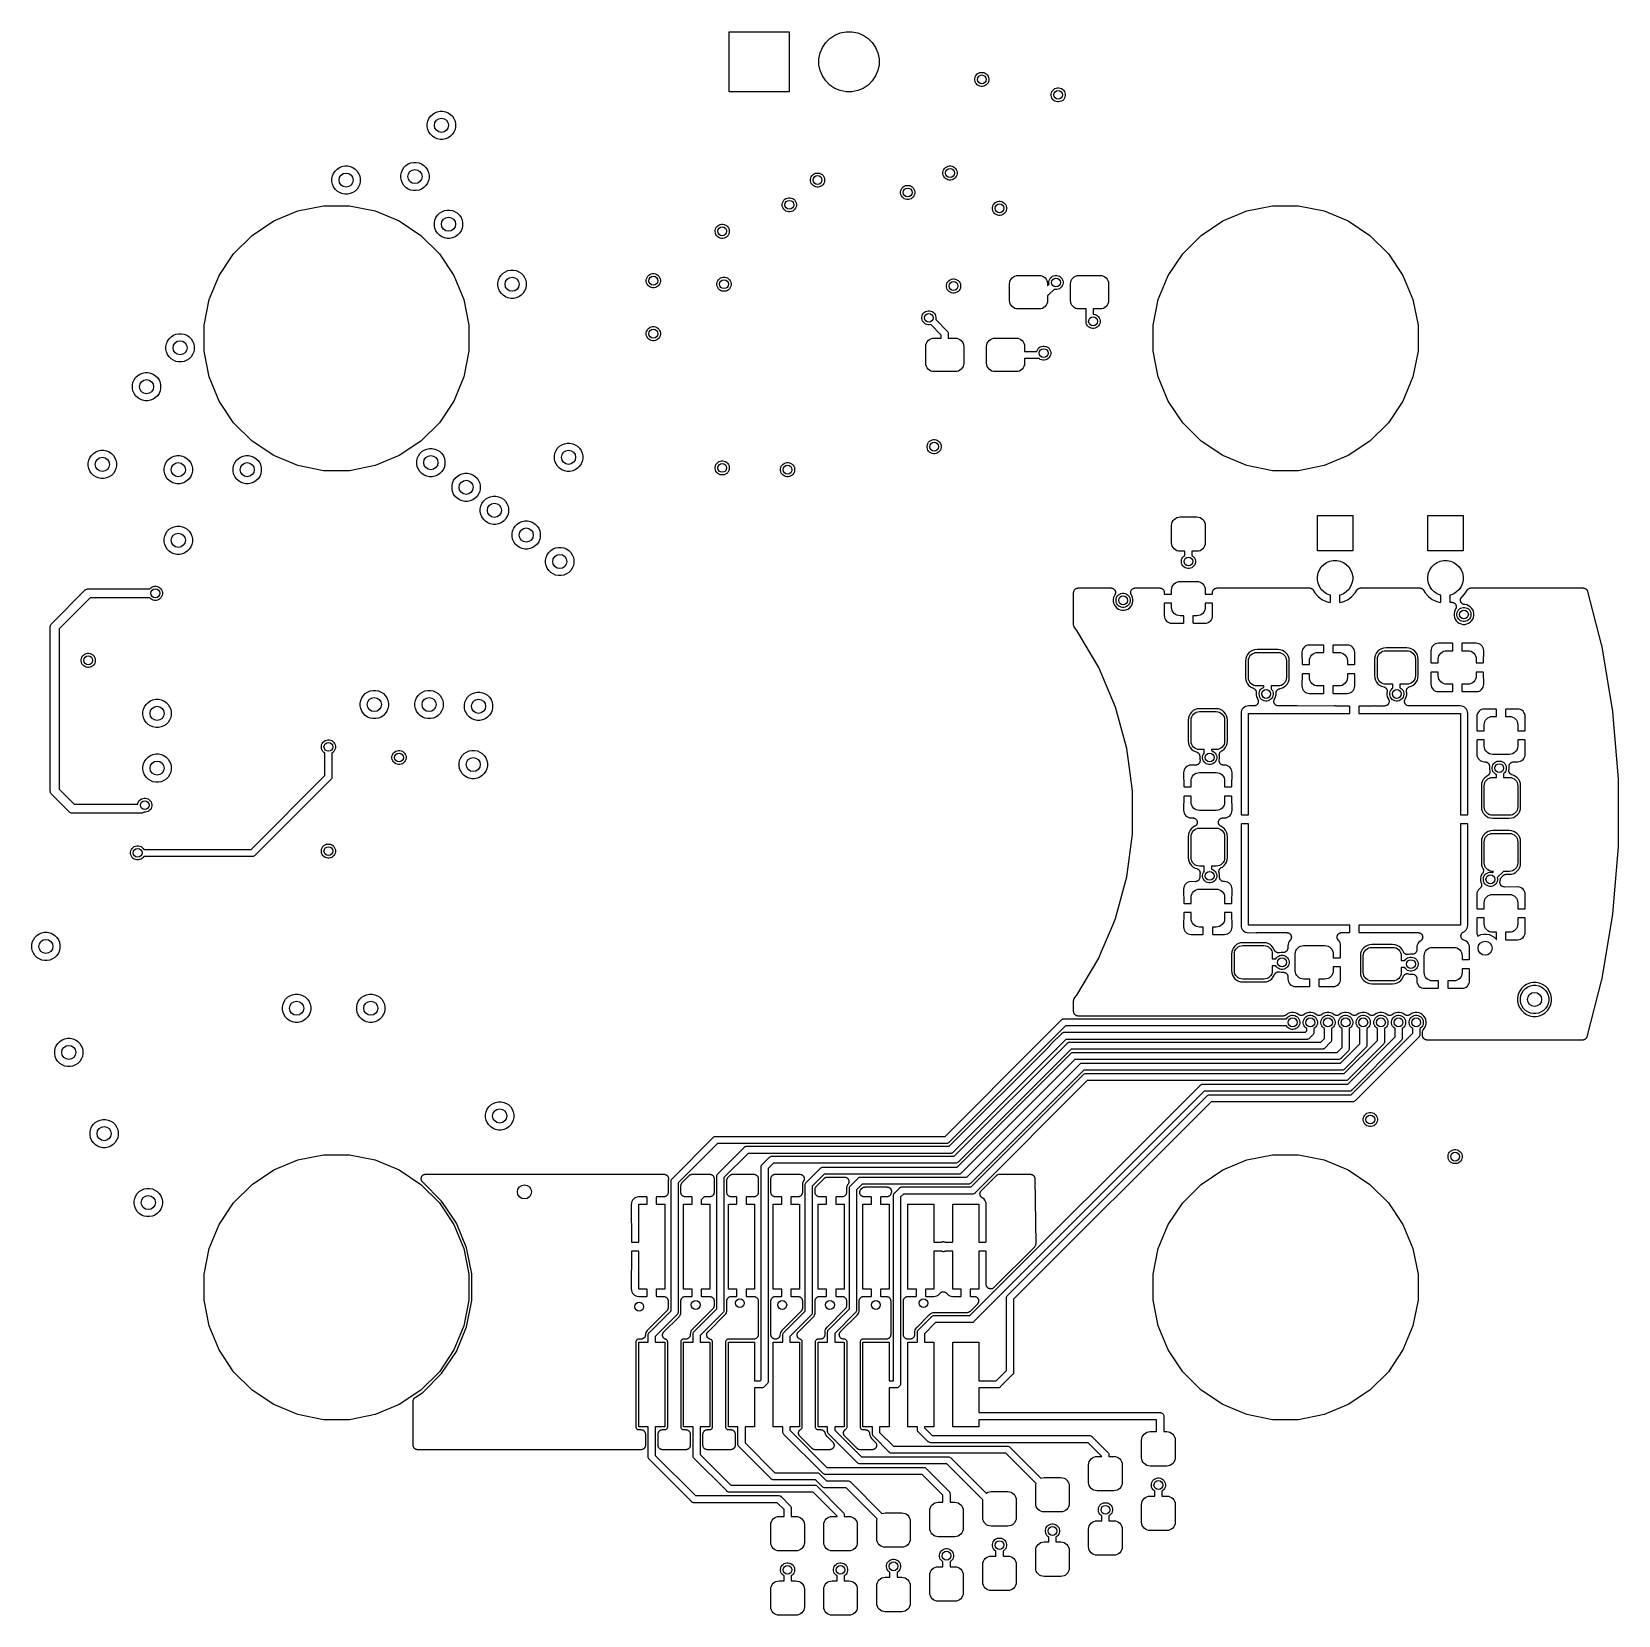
# Model space of a CAD drawing. Extents: x 116.6 to 161.5, y -138 to -93.2.
import ezdxf

# ---------------------------------------------------------------- set-up
doc = ezdxf.new("R2010")
doc.units = 0
doc.layers.add('BLACK', color=7, linetype='CONTINUOUS')

msp = doc.modelspace()

# ---------------------------------------------------------------- linework, layer by layer
at = {"layer": 'BLACK', "linetype": 'CONTINUOUS'}
for p, q in [((136.35, -94.85), (136.35, -93.15)), ((136.35, -93.15), (138.05, -93.15)), ((138.05, -93.15), (138.05, -94.85)), ((139.08, -93.458), (139.198, -93.34)), ((139.198, -93.34), (139.337, -93.247)), ((139.337, -93.247), (139.492, -93.183)), ((139.492, -93.183), (139.656, -93.15)), ((139.656, -93.15), (139.824, -93.15)), ((139.824, -93.15), (139.988, -93.183)), ((139.988, -93.183), (140.143, -93.247)), ((140.143, -93.247), (140.282, -93.34)), ((140.282, -93.34), (140.4, -93.458)), ((138.89, -93.916), (138.923, -93.752)), ((138.923, -93.752), (138.987, -93.597)), ((138.987, -93.597), (139.08, -93.458)), ((140.4, -93.458), (140.493, -93.597)), ((140.493, -93.597), (140.557, -93.752)), ((140.557, -93.752), (140.59, -93.916)), ((138.89, -94.084), (138.89, -93.916)), ((138.923, -94.248), (138.89, -94.084)), ((138.987, -94.403), (138.923, -94.248)), ((140.557, -94.248), (140.493, -94.403)), ((140.59, -94.084), (140.557, -94.248)), ((140.59, -93.916), (140.59, -94.084)), ((143.373, -94.345), (143.405, -94.323)), ((143.405, -94.323), (143.442, -94.308)), ((143.442, -94.308), (143.48, -94.3)), ((143.48, -94.3), (143.52, -94.3)), ((143.52, -94.3), (143.558, -94.308)), ((143.558, -94.308), (143.595, -94.323)), ((143.595, -94.323), (143.627, -94.345)), ((139.08, -94.542), (138.987, -94.403)), ((139.198, -94.66), (139.08, -94.542)), ((139.337, -94.753), (139.198, -94.66)), ((139.492, -94.817), (139.337, -94.753)), ((140.143, -94.753), (139.988, -94.817)), ((140.282, -94.66), (140.143, -94.753)), ((140.4, -94.542), (140.282, -94.66)), ((140.493, -94.403), (140.4, -94.542)), ((143.3, -94.48), (143.308, -94.442)), ((143.3, -94.52), (143.3, -94.48)), ((143.308, -94.558), (143.3, -94.52)), ((143.308, -94.442), (143.323, -94.405)), ((143.323, -94.595), (143.308, -94.558)), ((143.323, -94.405), (143.345, -94.373)), ((143.345, -94.627), (143.323, -94.595)), ((143.345, -94.373), (143.373, -94.345)), ((143.373, -94.655), (143.345, -94.627)), ((143.405, -94.677), (143.373, -94.655)), ((143.442, -94.692), (143.405, -94.677)), ((143.48, -94.7), (143.442, -94.692)), ((143.52, -94.7), (143.48, -94.7)), ((143.558, -94.692), (143.52, -94.7)), ((143.595, -94.677), (143.558, -94.692)), ((143.627, -94.655), (143.595, -94.677)), ((143.627, -94.345), (143.655, -94.373)), ((143.655, -94.627), (143.627, -94.655)), ((143.655, -94.373), (143.677, -94.405)), ((143.677, -94.595), (143.655, -94.627)), ((143.677, -94.405), (143.692, -94.442)), ((143.692, -94.558), (143.677, -94.595)), ((143.692, -94.442), (143.7, -94.48)), ((143.7, -94.52), (143.692, -94.558)), ((143.7, -94.48), (143.7, -94.52)), ((145.535, -94.782), (145.568, -94.76)), ((145.568, -94.76), (145.604, -94.745)), ((145.604, -94.745), (145.643, -94.737)), ((145.643, -94.737), (145.682, -94.737)), ((145.682, -94.737), (145.721, -94.745)), ((145.721, -94.745), (145.757, -94.76)), ((145.757, -94.76), (145.79, -94.782)), ((138.05, -94.85), (136.35, -94.85)), ((139.656, -94.85), (139.492, -94.817)), ((139.824, -94.85), (139.656, -94.85)), ((139.988, -94.817), (139.824, -94.85)), ((145.463, -94.918), (145.47, -94.879)), ((145.463, -94.957), (145.463, -94.918)), ((145.47, -94.996), (145.463, -94.957)), ((145.47, -94.879), (145.485, -94.843)), ((145.485, -95.032), (145.47, -94.996)), ((145.485, -94.843), (145.507, -94.81)), ((145.507, -95.065), (145.485, -95.032)), ((145.507, -94.81), (145.535, -94.782)), ((145.535, -95.093), (145.507, -95.065)), ((145.568, -95.115), (145.535, -95.093)), ((145.604, -95.13), (145.568, -95.115)), ((145.643, -95.138), (145.604, -95.13)), ((145.682, -95.138), (145.643, -95.138)), ((145.721, -95.13), (145.682, -95.138)), ((145.757, -95.115), (145.721, -95.13)), ((145.79, -95.093), (145.757, -95.115)), ((145.79, -94.782), (145.818, -94.81)), ((145.818, -95.065), (145.79, -95.093)), ((145.818, -94.81), (145.84, -94.843)), ((145.84, -95.032), (145.818, -95.065)), ((145.84, -94.843), (145.855, -94.879)), ((145.855, -94.996), (145.84, -95.032)), ((145.855, -94.879), (145.862, -94.918)), ((145.862, -94.957), (145.855, -94.996)), ((145.862, -94.918), (145.862, -94.957)), ((127.815, -95.683), (127.846, -95.611)), ((127.846, -95.611), (127.889, -95.545)), ((127.889, -95.545), (127.945, -95.489)), ((127.945, -95.489), (128.011, -95.445)), ((128.011, -95.445), (128.083, -95.415)), ((128.083, -95.415), (128.161, -95.4)), ((128.161, -95.4), (128.239, -95.4)), ((128.239, -95.4), (128.317, -95.415)), ((128.317, -95.415), (128.389, -95.445)), ((128.389, -95.445), (128.455, -95.489)), ((128.455, -95.489), (128.511, -95.545)), ((128.511, -95.545), (128.554, -95.611)), ((128.554, -95.611), (128.585, -95.683)), ((127.8, -95.761), (127.815, -95.683)), ((127.8, -95.839), (127.8, -95.761)), ((127.815, -95.917), (127.8, -95.839)), ((127.846, -95.99), (127.815, -95.917)), ((127.889, -96.055), (127.846, -95.99)), ((127.945, -96.111), (127.889, -96.055)), ((128.011, -96.154), (127.945, -96.111)), ((128.455, -96.111), (128.389, -96.154)), ((128.511, -96.055), (128.455, -96.111)), ((128.554, -95.99), (128.511, -96.055)), ((128.585, -95.917), (128.554, -95.99)), ((128.585, -95.683), (128.6, -95.761)), ((128.6, -95.839), (128.585, -95.917)), ((128.6, -95.761), (128.6, -95.839)), ((128.083, -96.185), (128.011, -96.154)), ((128.161, -96.2), (128.083, -96.185)), ((128.239, -96.2), (128.161, -96.2)), ((128.317, -96.185), (128.239, -96.2)), ((128.389, -96.154), (128.317, -96.185)), ((125.245, -97.039), (125.311, -96.996)), ((125.311, -96.996), (125.383, -96.965)), ((125.383, -96.965), (125.461, -96.95)), ((125.461, -96.95), (125.539, -96.95)), ((125.539, -96.95), (125.617, -96.965)), ((125.617, -96.965), (125.689, -96.996)), ((125.689, -96.996), (125.755, -97.039)), ((127.096, -97.061), (127.139, -96.995)), ((127.139, -96.995), (127.195, -96.939)), ((127.195, -96.939), (127.261, -96.895)), ((127.261, -96.895), (127.333, -96.865)), ((127.333, -96.865), (127.411, -96.85)), ((127.411, -96.85), (127.489, -96.85)), ((127.489, -96.85), (127.567, -96.865)), ((127.567, -96.865), (127.639, -96.895)), ((127.639, -96.895), (127.705, -96.939)), ((127.705, -96.939), (127.761, -96.995)), ((127.761, -96.995), (127.804, -97.061)), ((142.423, -97.055), (142.445, -97.022)), ((142.445, -97.022), (142.473, -96.995)), ((142.473, -96.995), (142.505, -96.973)), ((142.505, -96.973), (142.542, -96.958)), ((142.542, -96.958), (142.58, -96.95)), ((142.58, -96.95), (142.62, -96.95)), ((142.62, -96.95), (142.658, -96.958)), ((142.658, -96.958), (142.695, -96.973)), ((142.695, -96.973), (142.727, -96.995)), ((142.727, -96.995), (142.755, -97.022)), ((142.755, -97.022), (142.777, -97.055)), ((125.1, -97.311), (125.115, -97.233)), ((125.1, -97.389), (125.1, -97.311)), ((125.115, -97.467), (125.1, -97.389)), ((125.115, -97.233), (125.146, -97.16)), ((125.146, -97.54), (125.115, -97.467)), ((125.146, -97.16), (125.189, -97.095)), ((125.189, -97.095), (125.245, -97.039)), ((125.755, -97.039), (125.811, -97.095)), ((125.811, -97.095), (125.854, -97.16)), ((125.854, -97.16), (125.885, -97.233)), ((125.885, -97.467), (125.854, -97.54)), ((125.885, -97.233), (125.9, -97.311)), ((125.9, -97.389), (125.885, -97.467)), ((125.9, -97.311), (125.9, -97.389)), ((127.05, -97.211), (127.065, -97.133)), ((127.05, -97.289), (127.05, -97.211)), ((127.065, -97.367), (127.05, -97.289)), ((127.065, -97.133), (127.096, -97.061)), ((127.096, -97.439), (127.065, -97.367)), ((127.139, -97.505), (127.096, -97.439)), ((127.804, -97.439), (127.761, -97.505)), ((127.804, -97.061), (127.835, -97.133)), ((127.835, -97.367), (127.804, -97.439)), ((127.835, -97.133), (127.85, -97.211)), ((127.85, -97.289), (127.835, -97.367)), ((127.85, -97.211), (127.85, -97.289)), ((138.65, -97.33), (138.658, -97.292)), ((138.65, -97.37), (138.65, -97.33)), ((138.658, -97.408), (138.65, -97.37)), ((138.658, -97.292), (138.673, -97.255)), ((138.673, -97.445), (138.658, -97.408)), ((138.673, -97.255), (138.695, -97.222)), ((138.695, -97.478), (138.673, -97.445)), ((138.695, -97.222), (138.723, -97.195)), ((138.723, -97.195), (138.755, -97.173)), ((138.755, -97.173), (138.792, -97.158)), ((138.792, -97.158), (138.83, -97.15)), ((138.83, -97.15), (138.87, -97.15)), ((138.87, -97.15), (138.908, -97.158)), ((138.908, -97.158), (138.945, -97.173)), ((138.945, -97.173), (138.977, -97.195)), ((138.977, -97.195), (139.005, -97.222)), ((139.005, -97.222), (139.027, -97.255)), ((139.027, -97.445), (139.005, -97.478)), ((139.027, -97.255), (139.042, -97.292)), ((139.042, -97.408), (139.027, -97.445)), ((139.042, -97.292), (139.05, -97.33)), ((139.05, -97.37), (139.042, -97.408)), ((139.05, -97.33), (139.05, -97.37)), ((142.4, -97.13), (142.408, -97.092)), ((142.4, -97.17), (142.4, -97.13)), ((142.408, -97.208), (142.4, -97.17)), ((142.408, -97.092), (142.423, -97.055)), ((142.423, -97.245), (142.408, -97.208)), ((142.445, -97.278), (142.423, -97.245)), ((142.473, -97.305), (142.445, -97.278)), ((142.505, -97.327), (142.473, -97.305)), ((142.542, -97.342), (142.505, -97.327)), ((142.58, -97.35), (142.542, -97.342)), ((142.62, -97.35), (142.58, -97.35)), ((142.658, -97.342), (142.62, -97.35)), ((142.695, -97.327), (142.658, -97.342)), ((142.727, -97.305), (142.695, -97.327)), ((142.755, -97.278), (142.727, -97.305)), ((142.777, -97.245), (142.755, -97.278)), ((142.777, -97.055), (142.792, -97.092)), ((142.792, -97.208), (142.777, -97.245)), ((142.792, -97.092), (142.8, -97.13)), ((142.8, -97.17), (142.792, -97.208)), ((142.8, -97.13), (142.8, -97.17)), ((125.189, -97.605), (125.146, -97.54)), ((125.245, -97.661), (125.189, -97.605)), ((125.311, -97.704), (125.245, -97.661)), ((125.383, -97.735), (125.311, -97.704)), ((125.461, -97.75), (125.383, -97.735)), ((125.539, -97.75), (125.461, -97.75)), ((125.617, -97.735), (125.539, -97.75)), ((125.689, -97.704), (125.617, -97.735)), ((125.755, -97.661), (125.689, -97.704)), ((125.811, -97.605), (125.755, -97.661)), ((125.854, -97.54), (125.811, -97.605)), ((127.195, -97.561), (127.139, -97.505)), ((127.261, -97.605), (127.195, -97.561)), ((127.333, -97.635), (127.261, -97.605)), ((127.411, -97.65), (127.333, -97.635)), ((127.489, -97.65), (127.411, -97.65)), ((127.567, -97.635), (127.489, -97.65)), ((127.639, -97.605), (127.567, -97.635)), ((127.705, -97.561), (127.639, -97.605)), ((127.761, -97.505), (127.705, -97.561)), ((137.873, -97.955), (137.895, -97.922)), ((137.895, -97.922), (137.923, -97.895)), ((137.923, -97.895), (137.955, -97.873)), ((137.955, -97.873), (137.992, -97.858)), ((137.992, -97.858), (138.03, -97.85)), ((138.03, -97.85), (138.07, -97.85)), ((138.07, -97.85), (138.108, -97.858)), ((138.108, -97.858), (138.145, -97.873)), ((138.145, -97.873), (138.177, -97.895)), ((138.177, -97.895), (138.205, -97.922)), ((138.205, -97.922), (138.227, -97.955)), ((138.723, -97.505), (138.695, -97.478)), ((138.755, -97.527), (138.723, -97.505)), ((138.792, -97.542), (138.755, -97.527)), ((138.83, -97.55), (138.792, -97.542)), ((138.87, -97.55), (138.83, -97.55)), ((138.908, -97.542), (138.87, -97.55)), ((138.945, -97.527), (138.908, -97.542)), ((138.977, -97.505), (138.945, -97.527)), ((139.005, -97.478), (138.977, -97.505)), ((141.2, -97.68), (141.208, -97.642)), ((141.2, -97.72), (141.2, -97.68)), ((141.208, -97.758), (141.2, -97.72)), ((141.208, -97.642), (141.223, -97.605)), ((141.223, -97.795), (141.208, -97.758)), ((141.223, -97.605), (141.245, -97.573)), ((141.245, -97.828), (141.223, -97.795)), ((141.245, -97.573), (141.273, -97.545)), ((141.273, -97.855), (141.245, -97.828)), ((141.273, -97.545), (141.305, -97.523)), ((141.305, -97.877), (141.273, -97.855)), ((141.305, -97.523), (141.342, -97.508)), ((141.342, -97.892), (141.305, -97.877)), ((141.342, -97.508), (141.38, -97.5)), ((141.38, -97.9), (141.342, -97.892)), ((141.38, -97.5), (141.42, -97.5)), ((141.42, -97.9), (141.38, -97.9)), ((141.42, -97.5), (141.458, -97.508)), ((141.458, -97.892), (141.42, -97.9)), ((141.458, -97.508), (141.495, -97.523)), ((141.495, -97.877), (141.458, -97.892)), ((141.495, -97.523), (141.527, -97.545)), ((141.527, -97.855), (141.495, -97.877)), ((141.527, -97.545), (141.555, -97.573)), ((141.555, -97.828), (141.527, -97.855)), ((141.555, -97.573), (141.577, -97.605)), ((141.577, -97.795), (141.555, -97.828)), ((141.577, -97.605), (141.592, -97.642)), ((141.592, -97.758), (141.577, -97.795)), ((141.592, -97.642), (141.6, -97.68)), ((141.6, -97.72), (141.592, -97.758)), ((141.6, -97.68), (141.6, -97.72)), ((123.454, -98.507), (124.136, -98.224)), ((124.136, -98.224), (124.861, -98.08)), ((124.861, -98.08), (125.599, -98.08)), ((125.599, -98.08), (126.324, -98.224)), ((126.324, -98.224), (127.006, -98.507)), ((128.046, -98.41), (128.089, -98.345)), ((128.089, -98.345), (128.145, -98.289)), ((128.145, -98.289), (128.211, -98.246)), ((128.211, -98.246), (128.283, -98.215)), ((128.283, -98.215), (128.361, -98.2)), ((128.361, -98.2), (128.439, -98.2)), ((128.439, -98.2), (128.517, -98.215)), ((128.517, -98.215), (128.589, -98.246)), ((128.589, -98.246), (128.655, -98.289)), ((128.655, -98.289), (128.711, -98.345)), ((128.711, -98.345), (128.754, -98.41)), ((137.85, -98.03), (137.858, -97.992)), ((137.85, -98.07), (137.85, -98.03)), ((137.858, -98.108), (137.85, -98.07)), ((137.858, -97.992), (137.873, -97.955)), ((137.873, -98.145), (137.858, -98.108)), ((137.895, -98.177), (137.873, -98.145)), ((137.923, -98.205), (137.895, -98.177)), ((137.955, -98.227), (137.923, -98.205)), ((137.992, -98.242), (137.955, -98.227)), ((138.03, -98.25), (137.992, -98.242)), ((138.07, -98.25), (138.03, -98.25)), ((138.108, -98.242), (138.07, -98.25)), ((138.145, -98.227), (138.108, -98.242)), ((138.177, -98.205), (138.145, -98.227)), ((138.205, -98.177), (138.177, -98.205)), ((138.227, -98.145), (138.205, -98.177)), ((138.227, -97.955), (138.242, -97.992)), ((138.242, -98.108), (138.227, -98.145)), ((138.242, -97.992), (138.25, -98.03)), ((138.25, -98.07), (138.242, -98.108)), ((138.25, -98.03), (138.25, -98.07)), ((143.8, -98.13), (143.808, -98.092)), ((143.8, -98.17), (143.8, -98.13)), ((143.808, -98.208), (143.8, -98.17)), ((143.808, -98.092), (143.823, -98.055)), ((143.823, -98.245), (143.808, -98.208)), ((143.823, -98.055), (143.845, -98.022)), ((143.845, -98.278), (143.823, -98.245)), ((143.845, -98.022), (143.873, -97.995)), ((143.873, -98.305), (143.845, -98.278)), ((143.873, -97.995), (143.905, -97.973)), ((143.905, -98.327), (143.873, -98.305)), ((143.905, -97.973), (143.942, -97.958)), ((143.942, -98.342), (143.905, -98.327)), ((143.942, -97.958), (143.98, -97.95)), ((143.98, -98.35), (143.942, -98.342)), ((143.98, -97.95), (144.02, -97.95)), ((144.02, -98.35), (143.98, -98.35)), ((144.02, -97.95), (144.058, -97.958)), ((144.058, -98.342), (144.02, -98.35)), ((144.058, -97.958), (144.095, -97.973)), ((144.095, -98.327), (144.058, -98.342)), ((144.095, -97.973), (144.127, -97.995)), ((144.127, -98.305), (144.095, -98.327)), ((144.127, -97.995), (144.155, -98.022)), ((144.155, -98.278), (144.127, -98.305)), ((144.155, -98.022), (144.177, -98.055)), ((144.177, -98.245), (144.155, -98.278)), ((144.177, -98.055), (144.192, -98.092)), ((144.192, -98.208), (144.177, -98.245)), ((144.192, -98.092), (144.2, -98.13)), ((144.2, -98.17), (144.192, -98.208)), ((144.2, -98.13), (144.2, -98.17)), ((150.324, -98.507), (151.006, -98.224)), ((151.006, -98.224), (151.731, -98.08)), ((151.731, -98.08), (152.469, -98.08)), ((152.469, -98.08), (153.194, -98.224)), ((153.194, -98.224), (153.876, -98.507)), ((122.839, -98.917), (123.454, -98.507)), ((127.006, -98.507), (127.62, -98.917)), ((128, -98.561), (128.015, -98.483)), ((128, -98.639), (128, -98.561)), ((128.015, -98.717), (128, -98.639)), ((128.015, -98.483), (128.046, -98.41)), ((128.046, -98.79), (128.015, -98.717)), ((128.089, -98.855), (128.046, -98.79)), ((128.754, -98.79), (128.711, -98.855)), ((128.754, -98.41), (128.785, -98.483)), ((128.785, -98.717), (128.754, -98.79)), ((128.785, -98.483), (128.8, -98.561)), ((128.8, -98.639), (128.785, -98.717)), ((128.8, -98.561), (128.8, -98.639)), ((135.95, -98.78), (135.958, -98.742)), ((135.95, -98.82), (135.95, -98.78)), ((135.958, -98.858), (135.95, -98.82)), ((135.958, -98.742), (135.973, -98.705)), ((135.973, -98.705), (135.995, -98.672)), ((135.995, -98.672), (136.023, -98.645)), ((136.023, -98.645), (136.055, -98.623)), ((136.055, -98.623), (136.092, -98.608)), ((136.092, -98.608), (136.13, -98.6)), ((136.13, -98.6), (136.17, -98.6)), ((136.17, -98.6), (136.208, -98.608)), ((136.208, -98.608), (136.245, -98.623)), ((136.245, -98.623), (136.277, -98.645)), ((136.277, -98.645), (136.305, -98.672)), ((136.305, -98.672), (136.327, -98.705)), ((136.327, -98.705), (136.342, -98.742)), ((136.342, -98.742), (136.35, -98.78)), ((136.35, -98.82), (136.342, -98.858)), ((136.35, -98.78), (136.35, -98.82)), ((149.71, -98.917), (150.324, -98.507)), ((153.876, -98.507), (154.49, -98.917)), ((122.317, -99.439), (122.839, -98.917)), ((127.62, -98.917), (128.143, -99.439)), ((128.145, -98.911), (128.089, -98.855)), ((128.211, -98.954), (128.145, -98.911)), ((128.283, -98.985), (128.211, -98.954)), ((128.361, -99), (128.283, -98.985)), ((128.439, -99), (128.361, -99)), ((128.517, -98.985), (128.439, -99)), ((128.589, -98.954), (128.517, -98.985)), ((128.655, -98.911), (128.589, -98.954)), ((128.711, -98.855), (128.655, -98.911)), ((135.973, -98.895), (135.958, -98.858)), ((135.995, -98.927), (135.973, -98.895)), ((136.023, -98.955), (135.995, -98.927)), ((136.055, -98.977), (136.023, -98.955)), ((136.092, -98.992), (136.055, -98.977)), ((136.13, -99), (136.092, -98.992)), ((136.17, -99), (136.13, -99)), ((136.208, -98.992), (136.17, -99)), ((136.245, -98.977), (136.208, -98.992)), ((136.277, -98.955), (136.245, -98.977)), ((136.305, -98.927), (136.277, -98.955)), ((136.327, -98.895), (136.305, -98.927)), ((136.342, -98.858), (136.327, -98.895)), ((149.187, -99.439), (149.71, -98.917)), ((154.49, -98.917), (155.013, -99.439)), ((121.907, -100.054), (122.317, -99.439)), ((128.143, -99.439), (128.553, -100.054)), ((148.777, -100.054), (149.187, -99.439)), ((155.013, -99.439), (155.423, -100.054)), ((121.624, -100.736), (121.907, -100.054)), ((128.553, -100.054), (128.836, -100.736)), ((129.815, -100.183), (129.846, -100.111)), ((129.846, -100.111), (129.889, -100.045)), ((129.889, -100.045), (129.945, -99.989)), ((129.945, -99.989), (130.011, -99.945)), ((130.011, -99.945), (130.083, -99.915)), ((130.083, -99.915), (130.161, -99.9)), ((130.161, -99.9), (130.239, -99.9)), ((130.239, -99.9), (130.317, -99.915)), ((130.317, -99.915), (130.389, -99.945)), ((130.389, -99.945), (130.455, -99.989)), ((130.455, -99.989), (130.511, -100.045)), ((130.511, -100.045), (130.554, -100.111)), ((130.554, -100.111), (130.585, -100.183)), ((134, -100.18), (134.008, -100.142)), ((134.008, -100.142), (134.023, -100.105)), ((134.023, -100.105), (134.045, -100.073)), ((134.045, -100.073), (134.073, -100.045)), ((134.073, -100.045), (134.105, -100.023)), ((134.105, -100.023), (134.142, -100.008)), ((134.142, -100.008), (134.18, -100)), ((134.18, -100), (134.22, -100)), ((134.22, -100), (134.258, -100.008)), ((134.258, -100.008), (134.295, -100.023)), ((134.295, -100.023), (134.327, -100.045)), ((134.327, -100.045), (134.355, -100.073)), ((134.355, -100.073), (134.377, -100.105)), ((134.377, -100.105), (134.392, -100.142)), ((134.392, -100.142), (134.4, -100.18)), ((136.045, -100.173), (136.073, -100.145)), ((136.073, -100.145), (136.105, -100.123)), ((136.105, -100.123), (136.142, -100.108)), ((136.142, -100.108), (136.18, -100.1)), ((136.18, -100.1), (136.22, -100.1)), ((136.22, -100.1), (136.258, -100.108)), ((136.258, -100.108), (136.295, -100.123)), ((136.295, -100.123), (136.327, -100.145)), ((136.327, -100.145), (136.355, -100.173)), ((142.605, -100.173), (142.642, -100.158)), ((142.642, -100.158), (142.68, -100.15)), ((142.68, -100.15), (142.72, -100.15)), ((142.72, -100.15), (142.758, -100.158)), ((142.758, -100.158), (142.795, -100.173)), ((144.306, -100.197), (144.328, -100.156)), ((144.328, -100.156), (144.357, -100.12)), ((144.357, -100.12), (144.393, -100.09)), ((144.393, -100.09), (144.434, -100.068)), ((144.434, -100.068), (144.479, -100.055)), ((144.479, -100.055), (144.525, -100.05)), ((144.525, -100.05), (145.125, -100.05)), ((145.125, -100.05), (145.171, -100.055)), ((145.171, -100.055), (145.216, -100.068)), ((145.216, -100.068), (145.257, -100.09)), ((145.257, -100.09), (145.293, -100.12)), ((145.293, -100.12), (145.322, -100.156)), ((145.322, -100.156), (145.344, -100.197)), ((145.408, -100.192), (145.423, -100.155)), ((145.423, -100.155), (145.445, -100.123)), ((145.445, -100.123), (145.473, -100.095)), ((145.473, -100.095), (145.505, -100.073)), ((145.505, -100.073), (145.542, -100.058)), ((145.542, -100.058), (145.58, -100.05)), ((145.58, -100.05), (145.62, -100.05)), ((145.62, -100.05), (145.658, -100.058)), ((145.658, -100.058), (145.695, -100.073)), ((145.695, -100.073), (145.727, -100.095)), ((145.727, -100.095), (145.755, -100.123)), ((145.755, -100.123), (145.777, -100.155)), ((145.777, -100.155), (145.792, -100.192)), ((146.031, -100.197), (146.053, -100.156)), ((146.053, -100.156), (146.082, -100.12)), ((146.082, -100.12), (146.118, -100.09)), ((146.118, -100.09), (146.159, -100.068)), ((146.159, -100.068), (146.204, -100.055)), ((146.204, -100.055), (146.25, -100.05)), ((146.25, -100.05), (146.85, -100.05)), ((146.85, -100.05), (146.896, -100.055)), ((146.896, -100.055), (146.941, -100.068)), ((146.941, -100.068), (146.982, -100.09)), ((146.982, -100.09), (147.018, -100.12)), ((147.018, -100.12), (147.047, -100.156)), ((147.047, -100.156), (147.069, -100.197)), ((148.494, -100.736), (148.777, -100.054)), ((155.423, -100.054), (155.706, -100.736)), ((129.8, -100.261), (129.815, -100.183)), ((129.8, -100.339), (129.8, -100.261)), ((129.815, -100.417), (129.8, -100.339)), ((129.846, -100.489), (129.815, -100.417)), ((129.889, -100.555), (129.846, -100.489)), ((129.945, -100.611), (129.889, -100.555)), ((130.011, -100.654), (129.945, -100.611)), ((130.455, -100.611), (130.389, -100.654)), ((130.511, -100.555), (130.455, -100.611)), ((130.554, -100.489), (130.511, -100.555)), ((130.585, -100.417), (130.554, -100.489)), ((130.585, -100.183), (130.6, -100.261)), ((130.6, -100.339), (130.585, -100.417)), ((130.6, -100.261), (130.6, -100.339)), ((134, -100.22), (134, -100.18)), ((134.008, -100.258), (134, -100.22)), ((134.023, -100.295), (134.008, -100.258)), ((134.045, -100.327), (134.023, -100.295)), ((134.073, -100.355), (134.045, -100.327)), ((134.105, -100.377), (134.073, -100.355)), ((134.142, -100.392), (134.105, -100.377)), ((134.18, -100.4), (134.142, -100.392)), ((134.22, -100.4), (134.18, -100.4)), ((134.258, -100.392), (134.22, -100.4)), ((134.295, -100.377), (134.258, -100.392)), ((134.327, -100.355), (134.295, -100.377)), ((134.355, -100.327), (134.327, -100.355)), ((134.377, -100.295), (134.355, -100.327)), ((134.392, -100.258), (134.377, -100.295)), ((134.4, -100.22), (134.392, -100.258)), ((134.4, -100.18), (134.4, -100.22)), ((136, -100.28), (136.008, -100.242)), ((136, -100.32), (136, -100.28)), ((136.008, -100.358), (136, -100.32)), ((136.008, -100.242), (136.023, -100.205)), ((136.023, -100.395), (136.008, -100.358)), ((136.023, -100.205), (136.045, -100.173)), ((136.045, -100.427), (136.023, -100.395)), ((136.073, -100.455), (136.045, -100.427)), ((136.105, -100.477), (136.073, -100.455)), ((136.142, -100.492), (136.105, -100.477)), ((136.18, -100.5), (136.142, -100.492)), ((136.22, -100.5), (136.18, -100.5)), ((136.258, -100.492), (136.22, -100.5)), ((136.295, -100.477), (136.258, -100.492)), ((136.327, -100.455), (136.295, -100.477)), ((136.355, -100.427), (136.327, -100.455)), ((136.355, -100.173), (136.377, -100.205)), ((136.377, -100.395), (136.355, -100.427)), ((136.377, -100.205), (136.392, -100.242)), ((136.392, -100.358), (136.377, -100.395)), ((136.392, -100.242), (136.4, -100.28)), ((136.4, -100.32), (136.392, -100.358)), ((136.4, -100.28), (136.4, -100.32)), ((142.5, -100.33), (142.508, -100.292)), ((142.5, -100.37), (142.5, -100.33)), ((142.508, -100.408), (142.5, -100.37)), ((142.508, -100.292), (142.523, -100.255)), ((142.523, -100.445), (142.508, -100.408)), ((142.523, -100.255), (142.545, -100.223)), ((142.545, -100.477), (142.523, -100.445)), ((142.545, -100.223), (142.573, -100.195)), ((142.573, -100.505), (142.545, -100.477)), ((142.573, -100.195), (142.605, -100.173)), ((142.605, -100.527), (142.573, -100.505)), ((142.642, -100.542), (142.605, -100.527)), ((142.68, -100.55), (142.642, -100.542)), ((142.72, -100.55), (142.68, -100.55)), ((142.758, -100.542), (142.72, -100.55)), ((142.795, -100.527), (142.758, -100.542)), ((142.795, -100.173), (142.827, -100.195)), ((142.827, -100.505), (142.795, -100.527)), ((142.827, -100.195), (142.855, -100.223)), ((142.855, -100.477), (142.827, -100.505)), ((142.855, -100.223), (142.877, -100.255)), ((142.877, -100.445), (142.855, -100.477)), ((142.877, -100.255), (142.892, -100.292)), ((142.892, -100.408), (142.877, -100.445)), ((142.892, -100.292), (142.9, -100.33)), ((142.9, -100.37), (142.892, -100.408)), ((142.9, -100.33), (142.9, -100.37)), ((144.287, -100.287), (144.292, -100.241)), ((144.287, -100.762), (144.287, -100.287)), ((144.292, -100.241), (144.306, -100.197)), ((145.344, -100.197), (145.358, -100.241)), ((145.358, -100.241), (145.362, -100.287)), ((145.362, -100.287), (145.362, -100.346)), ((145.362, -100.346), (145.406, -100.302)), ((145.363, -100.618), (145.362, -100.618)), ((145.362, -100.618), (145.362, -100.762)), ((145.381, -100.609), (145.363, -100.618)), ((145.396, -100.596), (145.381, -100.609)), ((145.399, -100.592), (145.396, -100.596)), ((145.548, -100.444), (145.399, -100.592)), ((145.4, -100.23), (145.408, -100.192)), ((145.4, -100.27), (145.4, -100.23)), ((145.406, -100.302), (145.4, -100.27)), ((145.58, -100.45), (145.548, -100.444)), ((145.62, -100.45), (145.58, -100.45)), ((145.658, -100.442), (145.62, -100.45)), ((145.695, -100.427), (145.658, -100.442)), ((145.727, -100.405), (145.695, -100.427)), ((145.755, -100.377), (145.727, -100.405)), ((145.777, -100.345), (145.755, -100.377)), ((145.792, -100.308), (145.777, -100.345)), ((145.792, -100.192), (145.8, -100.23)), ((145.8, -100.27), (145.792, -100.308)), ((145.8, -100.23), (145.8, -100.27)), ((146.012, -100.287), (146.017, -100.241)), ((146.012, -100.762), (146.012, -100.287)), ((146.017, -100.241), (146.031, -100.197)), ((147.069, -100.197), (147.083, -100.241)), ((147.083, -100.241), (147.088, -100.287)), ((147.088, -100.287), (147.088, -100.762)), ((121.48, -101.461), (121.624, -100.736)), ((128.836, -100.736), (128.98, -101.461)), ((130.083, -100.685), (130.011, -100.654)), ((130.161, -100.7), (130.083, -100.685)), ((130.239, -100.7), (130.161, -100.7)), ((130.317, -100.685), (130.239, -100.7)), ((130.389, -100.654), (130.317, -100.685)), ((141.905, -101.073), (141.942, -101.058)), ((141.942, -101.058), (141.98, -101.05)), ((141.98, -101.05), (142.02, -101.05)), ((142.02, -101.05), (142.058, -101.058)), ((142.058, -101.058), (142.095, -101.073)), ((144.292, -100.809), (144.287, -100.762)), ((144.306, -100.853), (144.292, -100.809)), ((144.328, -100.894), (144.306, -100.853)), ((144.357, -100.93), (144.328, -100.894)), ((144.393, -100.96), (144.357, -100.93)), ((144.434, -100.982), (144.393, -100.96)), ((144.479, -100.995), (144.434, -100.982)), ((144.525, -101), (144.479, -100.995)), ((145.125, -101), (144.525, -101)), ((145.171, -100.995), (145.125, -101)), ((145.216, -100.982), (145.171, -100.995)), ((145.257, -100.96), (145.216, -100.982)), ((145.293, -100.93), (145.257, -100.96)), ((145.322, -100.894), (145.293, -100.93)), ((145.344, -100.853), (145.322, -100.894)), ((145.358, -100.809), (145.344, -100.853)), ((145.362, -100.762), (145.358, -100.809)), ((146.017, -100.809), (146.012, -100.762)), ((146.031, -100.853), (146.017, -100.809)), ((146.053, -100.894), (146.031, -100.853)), ((146.082, -100.93), (146.053, -100.894)), ((146.118, -100.96), (146.082, -100.93)), ((146.159, -100.982), (146.118, -100.96)), ((146.204, -100.995), (146.159, -100.982)), ((146.25, -101), (146.204, -100.995)), ((146.45, -101), (146.25, -101)), ((146.45, -101.245), (146.45, -101)), ((146.85, -101), (146.65, -101)), ((146.65, -101), (146.65, -101.15)), ((146.896, -100.995), (146.85, -101)), ((146.941, -100.982), (146.896, -100.995)), ((146.982, -100.96), (146.941, -100.982)), ((147.018, -100.93), (146.982, -100.96)), ((147.047, -100.894), (147.018, -100.93)), ((147.069, -100.853), (147.047, -100.894)), ((147.083, -100.809), (147.069, -100.853)), ((147.088, -100.762), (147.083, -100.809)), ((148.35, -101.461), (148.494, -100.736)), ((155.706, -100.736), (155.85, -101.461)), ((121.48, -102.199), (121.48, -101.461)), ((128.98, -101.461), (128.98, -102.199)), ((134.105, -101.523), (134.142, -101.508)), ((134.142, -101.508), (134.18, -101.5)), ((134.18, -101.5), (134.22, -101.5)), ((134.22, -101.5), (134.258, -101.508)), ((134.258, -101.508), (134.295, -101.523)), ((141.8, -101.23), (141.808, -101.192)), ((141.8, -101.27), (141.8, -101.23)), ((141.808, -101.308), (141.8, -101.27)), ((141.808, -101.192), (141.823, -101.155)), ((141.823, -101.345), (141.808, -101.308)), ((141.823, -101.155), (141.845, -101.123)), ((141.845, -101.377), (141.823, -101.345)), ((141.845, -101.123), (141.873, -101.095)), ((141.873, -101.405), (141.845, -101.377)), ((141.873, -101.095), (141.905, -101.073)), ((141.905, -101.427), (141.873, -101.405)), ((141.942, -101.442), (141.905, -101.427)), ((141.98, -101.45), (141.942, -101.442)), ((142.02, -101.45), (141.98, -101.45)), ((142.052, -101.444), (142.02, -101.45)), ((142.35, -101.741), (142.052, -101.444)), ((142.095, -101.073), (142.127, -101.095)), ((142.127, -101.095), (142.155, -101.123)), ((142.155, -101.123), (142.177, -101.155)), ((142.177, -101.155), (142.192, -101.192)), ((142.192, -101.192), (142.2, -101.23)), ((142.2, -101.27), (142.194, -101.302)), ((142.194, -101.302), (142.517, -101.626)), ((142.2, -101.23), (142.2, -101.27)), ((146.45, -101.25), (146.45, -101.245)), ((146.451, -101.27), (146.45, -101.25)), ((146.45, -101.33), (146.458, -101.292)), ((146.45, -101.37), (146.45, -101.33)), ((146.458, -101.408), (146.45, -101.37)), ((146.455, -101.283), (146.451, -101.27)), ((146.457, -101.288), (146.455, -101.283)), ((146.458, -101.29), (146.457, -101.288)), ((146.458, -101.292), (146.458, -101.29)), ((146.473, -101.445), (146.458, -101.408)), ((146.495, -101.477), (146.473, -101.445)), ((146.523, -101.505), (146.495, -101.477)), ((146.555, -101.527), (146.523, -101.505)), ((146.65, -101.15), (146.67, -101.15)), ((146.67, -101.15), (146.708, -101.158)), ((146.708, -101.158), (146.745, -101.173)), ((146.745, -101.173), (146.777, -101.195)), ((146.777, -101.505), (146.745, -101.527)), ((146.777, -101.195), (146.805, -101.223)), ((146.805, -101.477), (146.777, -101.505)), ((146.805, -101.223), (146.827, -101.255)), ((146.827, -101.445), (146.805, -101.477)), ((146.827, -101.255), (146.842, -101.292)), ((146.842, -101.408), (146.827, -101.445)), ((146.842, -101.292), (146.85, -101.33)), ((146.85, -101.37), (146.842, -101.408)), ((146.85, -101.33), (146.85, -101.37)), ((148.35, -102.199), (148.35, -101.461)), ((155.85, -101.461), (155.85, -102.199)), ((120.415, -101.983), (120.446, -101.911)), ((120.446, -101.911), (120.489, -101.845)), ((120.489, -101.845), (120.545, -101.789)), ((120.545, -101.789), (120.611, -101.746)), ((120.611, -101.746), (120.683, -101.715)), ((120.683, -101.715), (120.761, -101.7)), ((120.761, -101.7), (120.839, -101.7)), ((120.839, -101.7), (120.917, -101.715)), ((120.917, -101.715), (120.989, -101.746)), ((120.989, -101.746), (121.055, -101.789)), ((121.055, -101.789), (121.111, -101.845)), ((121.111, -101.845), (121.154, -101.911)), ((121.154, -101.911), (121.185, -101.983)), ((134, -101.68), (134.008, -101.642)), ((134, -101.72), (134, -101.68)), ((134.008, -101.758), (134, -101.72)), ((134.008, -101.642), (134.023, -101.605)), ((134.023, -101.795), (134.008, -101.758)), ((134.023, -101.605), (134.045, -101.573)), ((134.045, -101.827), (134.023, -101.795)), ((134.045, -101.573), (134.073, -101.545)), ((134.073, -101.855), (134.045, -101.827)), ((134.073, -101.545), (134.105, -101.523)), ((134.105, -101.877), (134.073, -101.855)), ((134.142, -101.892), (134.105, -101.877)), ((134.18, -101.9), (134.142, -101.892)), ((134.22, -101.9), (134.18, -101.9)), ((134.258, -101.892), (134.22, -101.9)), ((134.295, -101.877), (134.258, -101.892)), ((134.295, -101.523), (134.327, -101.545)), ((134.327, -101.855), (134.295, -101.877)), ((134.327, -101.545), (134.355, -101.573)), ((134.355, -101.827), (134.327, -101.855)), ((134.355, -101.573), (134.377, -101.605)), ((134.377, -101.795), (134.355, -101.827)), ((134.377, -101.605), (134.392, -101.642)), ((134.392, -101.758), (134.377, -101.795)), ((134.392, -101.642), (134.4, -101.68)), ((134.4, -101.72), (134.392, -101.758)), ((134.4, -101.68), (134.4, -101.72)), ((141.931, -101.972), (141.953, -101.931)), ((141.953, -101.931), (141.982, -101.895)), ((141.982, -101.895), (142.018, -101.865)), ((142.018, -101.865), (142.059, -101.843)), ((142.059, -101.843), (142.104, -101.83)), ((142.104, -101.83), (142.15, -101.825)), ((142.15, -101.825), (142.35, -101.825)), ((142.35, -101.825), (142.35, -101.741)), ((142.517, -101.626), (142.521, -101.629)), ((142.521, -101.629), (142.534, -101.644)), ((142.534, -101.644), (142.543, -101.662)), ((142.543, -101.662), (142.549, -101.68)), ((142.549, -101.68), (142.55, -101.695)), ((142.55, -101.695), (142.55, -101.695)), ((142.55, -101.695), (142.55, -101.7)), ((142.55, -101.7), (142.55, -101.705)), ((142.55, -101.705), (142.55, -101.825)), ((142.55, -101.825), (142.75, -101.825)), ((142.75, -101.825), (142.796, -101.83)), ((142.796, -101.83), (142.841, -101.843)), ((142.841, -101.843), (142.882, -101.865)), ((142.882, -101.865), (142.918, -101.895)), ((142.918, -101.895), (142.947, -101.931)), ((142.947, -101.931), (142.969, -101.972)), ((143.656, -101.972), (143.678, -101.931)), ((143.678, -101.931), (143.707, -101.895)), ((143.707, -101.895), (143.743, -101.865)), ((143.743, -101.865), (143.784, -101.843)), ((143.784, -101.843), (143.829, -101.83)), ((143.829, -101.83), (143.875, -101.825)), ((143.875, -101.825), (144.475, -101.825)), ((144.475, -101.825), (144.521, -101.83)), ((144.521, -101.83), (144.566, -101.843)), ((144.566, -101.843), (144.607, -101.865)), ((144.607, -101.865), (144.643, -101.895)), ((144.643, -101.895), (144.672, -101.931)), ((144.672, -101.931), (144.694, -101.972)), ((146.592, -101.542), (146.555, -101.527)), ((146.63, -101.55), (146.592, -101.542)), ((146.67, -101.55), (146.63, -101.55)), ((146.708, -101.542), (146.67, -101.55)), ((146.745, -101.527), (146.708, -101.542)), ((120.4, -102.061), (120.415, -101.983)), ((120.4, -102.139), (120.4, -102.061)), ((120.415, -102.217), (120.4, -102.139)), ((120.446, -102.289), (120.415, -102.217)), ((120.489, -102.355), (120.446, -102.289)), ((120.545, -102.411), (120.489, -102.355)), ((120.611, -102.454), (120.545, -102.411)), ((121.055, -102.411), (120.989, -102.454)), ((121.111, -102.355), (121.055, -102.411)), ((121.154, -102.289), (121.111, -102.355)), ((121.185, -102.217), (121.154, -102.289)), ((121.185, -101.983), (121.2, -102.061)), ((121.2, -102.139), (121.185, -102.217)), ((121.2, -102.061), (121.2, -102.139)), ((121.624, -102.924), (121.48, -102.199)), ((128.98, -102.199), (128.836, -102.924)), ((141.912, -102.062), (141.917, -102.016)), ((141.912, -102.537), (141.912, -102.062)), ((141.917, -102.016), (141.931, -101.972)), ((142.969, -101.972), (142.983, -102.016)), ((142.983, -102.016), (142.987, -102.062)), ((142.987, -102.062), (142.987, -102.537)), ((143.637, -102.062), (143.642, -102.016)), ((143.637, -102.537), (143.637, -102.062)), ((143.642, -102.016), (143.656, -101.972)), ((144.694, -101.972), (144.708, -102.016)), ((144.708, -102.016), (144.713, -102.062)), ((144.713, -102.062), (144.713, -102.2)), ((144.713, -102.2), (145.056, -102.2)), ((145.117, -102.4), (144.713, -102.4)), ((144.713, -102.4), (144.713, -102.537)), ((145.056, -102.2), (145.058, -102.192)), ((145.058, -102.192), (145.073, -102.155)), ((145.073, -102.155), (145.095, -102.123)), ((145.095, -102.123), (145.123, -102.095)), ((145.123, -102.405), (145.117, -102.4)), ((145.123, -102.095), (145.155, -102.073)), ((145.155, -102.427), (145.123, -102.405)), ((145.155, -102.073), (145.192, -102.058)), ((145.192, -102.058), (145.23, -102.05)), ((145.23, -102.05), (145.27, -102.05)), ((145.27, -102.05), (145.308, -102.058)), ((145.308, -102.058), (145.345, -102.073)), ((145.345, -102.073), (145.377, -102.095)), ((145.377, -102.405), (145.345, -102.427)), ((145.377, -102.095), (145.405, -102.123)), ((145.405, -102.377), (145.377, -102.405)), ((145.405, -102.123), (145.427, -102.155)), ((145.427, -102.345), (145.405, -102.377)), ((145.427, -102.155), (145.442, -102.192)), ((145.442, -102.308), (145.427, -102.345)), ((145.442, -102.192), (145.45, -102.23)), ((145.45, -102.27), (145.442, -102.308)), ((145.45, -102.23), (145.45, -102.27)), ((148.494, -102.924), (148.35, -102.199)), ((155.85, -102.199), (155.706, -102.924)), ((119.595, -102.889), (119.661, -102.846)), ((119.661, -102.846), (119.733, -102.815)), ((119.733, -102.815), (119.811, -102.8)), ((119.811, -102.8), (119.889, -102.8)), ((119.889, -102.8), (119.967, -102.815)), ((119.967, -102.815), (120.039, -102.846)), ((120.039, -102.846), (120.105, -102.889)), ((120.683, -102.485), (120.611, -102.454)), ((120.761, -102.5), (120.683, -102.485)), ((120.839, -102.5), (120.761, -102.5)), ((120.917, -102.485), (120.839, -102.5)), ((120.989, -102.454), (120.917, -102.485)), ((141.917, -102.584), (141.912, -102.537)), ((141.931, -102.628), (141.917, -102.584)), ((141.953, -102.669), (141.931, -102.628)), ((141.982, -102.705), (141.953, -102.669)), ((142.018, -102.735), (141.982, -102.705)), ((142.059, -102.757), (142.018, -102.735)), ((142.104, -102.77), (142.059, -102.757)), ((142.15, -102.775), (142.104, -102.77)), ((142.75, -102.775), (142.15, -102.775)), ((142.796, -102.77), (142.75, -102.775)), ((142.841, -102.757), (142.796, -102.77)), ((142.882, -102.735), (142.841, -102.757)), ((142.918, -102.705), (142.882, -102.735)), ((142.947, -102.669), (142.918, -102.705)), ((142.969, -102.628), (142.947, -102.669)), ((142.983, -102.584), (142.969, -102.628)), ((142.987, -102.537), (142.983, -102.584)), ((143.642, -102.584), (143.637, -102.537)), ((143.656, -102.628), (143.642, -102.584)), ((143.678, -102.669), (143.656, -102.628)), ((143.707, -102.705), (143.678, -102.669)), ((143.743, -102.735), (143.707, -102.705)), ((143.784, -102.757), (143.743, -102.735)), ((143.829, -102.77), (143.784, -102.757)), ((143.875, -102.775), (143.829, -102.77)), ((144.475, -102.775), (143.875, -102.775)), ((144.521, -102.77), (144.475, -102.775)), ((144.566, -102.757), (144.521, -102.77)), ((144.607, -102.735), (144.566, -102.757)), ((144.643, -102.705), (144.607, -102.735)), ((144.672, -102.669), (144.643, -102.705)), ((144.694, -102.628), (144.672, -102.669)), ((144.708, -102.584), (144.694, -102.628)), ((144.713, -102.537), (144.708, -102.584)), ((145.192, -102.442), (145.155, -102.427)), ((145.23, -102.45), (145.192, -102.442)), ((145.27, -102.45), (145.23, -102.45)), ((145.308, -102.442), (145.27, -102.45)), ((145.345, -102.427), (145.308, -102.442)), ((119.45, -103.161), (119.465, -103.083)), ((119.45, -103.239), (119.45, -103.161)), ((119.465, -103.317), (119.45, -103.239)), ((119.465, -103.083), (119.496, -103.011)), ((119.496, -103.011), (119.539, -102.945)), ((119.539, -102.945), (119.595, -102.889)), ((120.105, -102.889), (120.161, -102.945)), ((120.161, -102.945), (120.204, -103.011)), ((120.204, -103.011), (120.235, -103.083)), ((120.235, -103.083), (120.25, -103.161)), ((120.25, -103.239), (120.235, -103.317)), ((120.25, -103.161), (120.25, -103.239)), ((121.907, -103.606), (121.624, -102.924)), ((128.836, -102.924), (128.553, -103.606)), ((148.777, -103.606), (148.494, -102.924)), ((155.706, -102.924), (155.423, -103.606)), ((119.496, -103.389), (119.465, -103.317)), ((119.539, -103.455), (119.496, -103.389)), ((119.595, -103.511), (119.539, -103.455)), ((119.661, -103.554), (119.595, -103.511)), ((119.733, -103.585), (119.661, -103.554)), ((119.811, -103.6), (119.733, -103.585)), ((119.889, -103.6), (119.811, -103.6)), ((119.967, -103.585), (119.889, -103.6)), ((120.039, -103.554), (119.967, -103.585)), ((120.105, -103.511), (120.039, -103.554)), ((120.161, -103.455), (120.105, -103.511)), ((120.204, -103.389), (120.161, -103.455)), ((120.235, -103.317), (120.204, -103.389)), ((122.317, -104.22), (121.907, -103.606)), ((128.553, -103.606), (128.143, -104.22)), ((149.187, -104.22), (148.777, -103.606)), ((155.423, -103.606), (155.013, -104.22)), ((122.839, -104.743), (122.317, -104.22)), ((128.143, -104.22), (127.62, -104.743)), ((149.71, -104.743), (149.187, -104.22)), ((155.013, -104.22), (154.49, -104.743)), ((118.289, -105.145), (118.345, -105.089)), ((118.345, -105.089), (118.411, -105.046)), ((118.411, -105.046), (118.483, -105.015)), ((118.483, -105.015), (118.561, -105)), ((118.561, -105), (118.639, -105)), ((118.639, -105), (118.717, -105.015)), ((118.717, -105.015), (118.789, -105.046)), ((118.789, -105.046), (118.855, -105.089)), ((118.855, -105.089), (118.911, -105.145)), ((123.454, -105.153), (122.839, -104.743)), ((127.62, -104.743), (127.006, -105.153)), ((127.546, -105.161), (127.589, -105.095)), ((127.589, -105.095), (127.645, -105.039)), ((127.645, -105.039), (127.711, -104.996)), ((127.711, -104.996), (127.783, -104.965)), ((127.783, -104.965), (127.861, -104.95)), ((127.861, -104.95), (127.939, -104.95)), ((127.939, -104.95), (128.017, -104.965)), ((128.017, -104.965), (128.089, -104.996)), ((128.089, -104.996), (128.155, -105.039)), ((128.155, -105.039), (128.211, -105.095)), ((128.211, -105.095), (128.254, -105.161)), ((131.4, -105.161), (131.415, -105.083)), ((131.415, -105.083), (131.446, -105.011)), ((131.446, -105.011), (131.489, -104.945)), ((131.489, -104.945), (131.545, -104.889)), ((131.545, -104.889), (131.611, -104.846)), ((131.611, -104.846), (131.683, -104.815)), ((131.683, -104.815), (131.761, -104.8)), ((131.761, -104.8), (131.839, -104.8)), ((131.839, -104.8), (131.917, -104.815)), ((131.917, -104.815), (131.989, -104.846)), ((131.989, -104.846), (132.055, -104.889)), ((132.055, -104.889), (132.111, -104.945)), ((132.111, -104.945), (132.154, -105.011)), ((132.154, -105.011), (132.185, -105.083)), ((132.185, -105.083), (132.2, -105.161)), ((141.95, -104.88), (141.958, -104.842)), ((141.95, -104.92), (141.95, -104.88)), ((141.958, -104.958), (141.95, -104.92)), ((141.958, -104.842), (141.973, -104.805)), ((141.973, -104.995), (141.958, -104.958)), ((141.973, -104.805), (141.995, -104.773)), ((141.995, -105.027), (141.973, -104.995)), ((141.995, -104.773), (142.023, -104.745)), ((142.023, -105.055), (141.995, -105.027)), ((142.023, -104.745), (142.055, -104.723)), ((142.055, -105.077), (142.023, -105.055)), ((142.055, -104.723), (142.092, -104.708)), ((142.092, -105.092), (142.055, -105.077)), ((142.092, -104.708), (142.13, -104.7)), ((142.13, -105.1), (142.092, -105.092)), ((142.13, -104.7), (142.17, -104.7)), ((142.17, -105.1), (142.13, -105.1)), ((142.17, -104.7), (142.208, -104.708)), ((142.208, -105.092), (142.17, -105.1)), ((142.208, -104.708), (142.245, -104.723)), ((142.245, -105.077), (142.208, -105.092)), ((142.245, -104.723), (142.277, -104.745)), ((142.277, -105.055), (142.245, -105.077)), ((142.277, -104.745), (142.305, -104.773)), ((142.305, -105.027), (142.277, -105.055)), ((142.305, -104.773), (142.327, -104.805)), ((142.327, -104.995), (142.305, -105.027)), ((142.327, -104.805), (142.342, -104.842)), ((142.342, -104.958), (142.327, -104.995)), ((142.342, -104.842), (142.35, -104.88)), ((142.35, -104.92), (142.342, -104.958)), ((142.35, -104.88), (142.35, -104.92)), ((150.324, -105.153), (149.71, -104.743)), ((154.49, -104.743), (153.876, -105.153)), ((118.2, -105.361), (118.215, -105.283)), ((118.2, -105.439), (118.2, -105.361)), ((118.215, -105.517), (118.2, -105.439)), ((118.215, -105.283), (118.246, -105.211)), ((118.246, -105.589), (118.215, -105.517)), ((118.246, -105.211), (118.289, -105.145)), ((118.911, -105.145), (118.954, -105.211)), ((118.954, -105.211), (118.985, -105.283)), ((118.985, -105.517), (118.954, -105.589)), ((118.985, -105.283), (119, -105.361)), ((119, -105.439), (118.985, -105.517)), ((119, -105.361), (119, -105.439)), ((120.35, -105.511), (120.365, -105.433)), ((120.35, -105.589), (120.35, -105.511)), ((120.365, -105.433), (120.396, -105.361)), ((120.396, -105.361), (120.439, -105.295)), ((120.439, -105.295), (120.495, -105.239)), ((120.495, -105.239), (120.561, -105.196)), ((120.561, -105.196), (120.633, -105.165)), ((120.633, -105.165), (120.711, -105.15)), ((120.711, -105.15), (120.789, -105.15)), ((120.789, -105.15), (120.867, -105.165)), ((120.867, -105.165), (120.939, -105.196)), ((120.939, -105.196), (121.005, -105.239)), ((121.005, -105.239), (121.061, -105.295)), ((121.061, -105.295), (121.104, -105.361)), ((121.104, -105.361), (121.135, -105.433)), ((121.135, -105.433), (121.15, -105.511)), ((121.15, -105.511), (121.15, -105.589)), ((122.3, -105.511), (122.315, -105.433)), ((122.3, -105.589), (122.3, -105.511)), ((122.315, -105.433), (122.346, -105.361)), ((122.346, -105.361), (122.389, -105.295)), ((122.389, -105.295), (122.445, -105.239)), ((122.445, -105.239), (122.511, -105.196)), ((122.511, -105.196), (122.583, -105.165)), ((122.583, -105.165), (122.661, -105.15)), ((122.661, -105.15), (122.739, -105.15)), ((122.739, -105.15), (122.817, -105.165)), ((122.817, -105.165), (122.889, -105.196)), ((122.889, -105.196), (122.955, -105.239)), ((122.955, -105.239), (123.011, -105.295)), ((123.011, -105.295), (123.054, -105.361)), ((123.054, -105.361), (123.085, -105.433)), ((123.085, -105.433), (123.1, -105.511)), ((123.1, -105.511), (123.1, -105.589)), ((124.136, -105.436), (123.454, -105.153)), ((124.861, -105.58), (124.136, -105.436)), ((126.324, -105.436), (125.599, -105.58)), ((127.006, -105.153), (126.324, -105.436)), ((127.5, -105.311), (127.515, -105.233)), ((127.5, -105.389), (127.5, -105.311)), ((127.515, -105.467), (127.5, -105.389)), ((127.515, -105.233), (127.546, -105.161)), ((127.546, -105.539), (127.515, -105.467)), ((127.589, -105.605), (127.546, -105.539)), ((128.254, -105.539), (128.211, -105.605)), ((128.254, -105.161), (128.285, -105.233)), ((128.285, -105.467), (128.254, -105.539)), ((128.285, -105.233), (128.3, -105.311)), ((128.3, -105.389), (128.285, -105.467)), ((128.3, -105.311), (128.3, -105.389)), ((131.4, -105.239), (131.4, -105.161)), ((131.415, -105.317), (131.4, -105.239)), ((131.446, -105.389), (131.415, -105.317)), ((131.489, -105.455), (131.446, -105.389)), ((131.545, -105.511), (131.489, -105.455)), ((131.611, -105.554), (131.545, -105.511)), ((131.683, -105.585), (131.611, -105.554)), ((131.989, -105.554), (131.917, -105.585)), ((132.055, -105.511), (131.989, -105.554)), ((132.111, -105.455), (132.055, -105.511)), ((132.154, -105.389), (132.111, -105.455)), ((132.185, -105.317), (132.154, -105.389)), ((132.2, -105.239), (132.185, -105.317)), ((132.2, -105.161), (132.2, -105.239)), ((135.95, -105.48), (135.958, -105.442)), ((135.95, -105.52), (135.95, -105.48)), ((135.958, -105.558), (135.95, -105.52)), ((135.958, -105.442), (135.973, -105.405)), ((135.973, -105.595), (135.958, -105.558)), ((135.973, -105.405), (135.995, -105.373)), ((135.995, -105.373), (136.023, -105.345)), ((136.023, -105.345), (136.055, -105.323)), ((136.055, -105.323), (136.092, -105.308)), ((136.092, -105.308), (136.13, -105.3)), ((136.13, -105.3), (136.17, -105.3)), ((136.17, -105.3), (136.208, -105.308)), ((136.208, -105.308), (136.245, -105.323)), ((136.245, -105.323), (136.277, -105.345)), ((136.277, -105.345), (136.305, -105.373)), ((136.305, -105.373), (136.327, -105.405)), ((136.327, -105.405), (136.342, -105.442)), ((136.342, -105.558), (136.327, -105.595)), ((136.342, -105.442), (136.35, -105.48)), ((136.35, -105.52), (136.342, -105.558)), ((136.35, -105.48), (136.35, -105.52)), ((137.8, -105.53), (137.808, -105.492)), ((137.8, -105.57), (137.8, -105.53)), ((137.808, -105.492), (137.823, -105.455)), ((137.823, -105.455), (137.845, -105.423)), ((137.845, -105.423), (137.873, -105.395)), ((137.873, -105.395), (137.905, -105.373)), ((137.905, -105.373), (137.942, -105.358)), ((137.942, -105.358), (137.98, -105.35)), ((137.98, -105.35), (138.02, -105.35)), ((138.02, -105.35), (138.058, -105.358)), ((138.058, -105.358), (138.095, -105.373)), ((138.095, -105.373), (138.127, -105.395)), ((138.127, -105.395), (138.155, -105.423)), ((138.155, -105.423), (138.177, -105.455)), ((138.177, -105.455), (138.192, -105.492)), ((138.192, -105.492), (138.2, -105.53)), ((138.2, -105.53), (138.2, -105.57)), ((151.006, -105.436), (150.324, -105.153)), ((151.731, -105.58), (151.006, -105.436)), ((153.194, -105.436), (152.469, -105.58)), ((153.876, -105.153), (153.194, -105.436)), ((118.289, -105.655), (118.246, -105.589)), ((118.345, -105.711), (118.289, -105.655)), ((118.411, -105.754), (118.345, -105.711)), ((118.483, -105.785), (118.411, -105.754)), ((118.561, -105.8), (118.483, -105.785)), ((118.639, -105.8), (118.561, -105.8)), ((118.717, -105.785), (118.639, -105.8)), ((118.789, -105.754), (118.717, -105.785)), ((118.855, -105.711), (118.789, -105.754)), ((118.911, -105.655), (118.855, -105.711)), ((118.954, -105.589), (118.911, -105.655)), ((120.365, -105.667), (120.35, -105.589)), ((120.396, -105.739), (120.365, -105.667)), ((120.439, -105.805), (120.396, -105.739)), ((120.495, -105.861), (120.439, -105.805)), ((120.561, -105.904), (120.495, -105.861)), ((120.633, -105.935), (120.561, -105.904)), ((120.711, -105.95), (120.633, -105.935)), ((120.789, -105.95), (120.711, -105.95)), ((120.867, -105.935), (120.789, -105.95)), ((120.939, -105.904), (120.867, -105.935)), ((121.005, -105.861), (120.939, -105.904)), ((121.061, -105.805), (121.005, -105.861)), ((121.104, -105.739), (121.061, -105.805)), ((121.135, -105.667), (121.104, -105.739)), ((121.15, -105.589), (121.135, -105.667)), ((122.315, -105.667), (122.3, -105.589)), ((122.346, -105.739), (122.315, -105.667)), ((122.389, -105.805), (122.346, -105.739)), ((122.445, -105.861), (122.389, -105.805)), ((122.511, -105.904), (122.445, -105.861)), ((122.583, -105.935), (122.511, -105.904)), ((122.661, -105.95), (122.583, -105.935)), ((122.739, -105.95), (122.661, -105.95)), ((122.817, -105.935), (122.739, -105.95)), ((122.889, -105.904), (122.817, -105.935)), ((122.955, -105.861), (122.889, -105.904)), ((123.011, -105.805), (122.955, -105.861)), ((123.054, -105.739), (123.011, -105.805)), ((123.085, -105.667), (123.054, -105.739)), ((123.1, -105.589), (123.085, -105.667)), ((125.599, -105.58), (124.861, -105.58)), ((127.645, -105.661), (127.589, -105.605)), ((127.711, -105.704), (127.645, -105.661)), ((127.783, -105.735), (127.711, -105.704)), ((127.861, -105.75), (127.783, -105.735)), ((127.939, -105.75), (127.861, -105.75)), ((128.017, -105.735), (127.939, -105.75)), ((128.089, -105.704), (128.017, -105.735)), ((128.155, -105.661), (128.089, -105.704)), ((128.211, -105.605), (128.155, -105.661)), ((128.5, -106.011), (128.515, -105.933)), ((128.5, -106.089), (128.5, -106.011)), ((128.515, -105.933), (128.546, -105.861)), ((128.546, -105.861), (128.589, -105.795)), ((128.589, -105.795), (128.645, -105.739)), ((128.645, -105.739), (128.711, -105.696)), ((128.711, -105.696), (128.783, -105.665)), ((128.783, -105.665), (128.861, -105.65)), ((128.861, -105.65), (128.939, -105.65)), ((128.939, -105.65), (129.017, -105.665)), ((129.017, -105.665), (129.089, -105.696)), ((129.089, -105.696), (129.155, -105.739)), ((129.155, -105.739), (129.211, -105.795)), ((129.211, -105.795), (129.254, -105.861)), ((129.254, -105.861), (129.285, -105.933)), ((129.285, -105.933), (129.3, -106.011)), ((129.3, -106.011), (129.3, -106.089)), ((131.761, -105.6), (131.683, -105.585)), ((131.839, -105.6), (131.761, -105.6)), ((131.917, -105.585), (131.839, -105.6)), ((135.995, -105.627), (135.973, -105.595)), ((136.023, -105.655), (135.995, -105.627)), ((136.055, -105.677), (136.023, -105.655)), ((136.092, -105.692), (136.055, -105.677)), ((136.13, -105.7), (136.092, -105.692)), ((136.17, -105.7), (136.13, -105.7)), ((136.208, -105.692), (136.17, -105.7)), ((136.245, -105.677), (136.208, -105.692)), ((136.277, -105.655), (136.245, -105.677)), ((136.305, -105.627), (136.277, -105.655)), ((136.327, -105.595), (136.305, -105.627)), ((137.808, -105.608), (137.8, -105.57)), ((137.823, -105.645), (137.808, -105.608)), ((137.845, -105.677), (137.823, -105.645)), ((137.873, -105.705), (137.845, -105.677)), ((137.905, -105.727), (137.873, -105.705)), ((137.942, -105.742), (137.905, -105.727)), ((137.98, -105.75), (137.942, -105.742)), ((138.02, -105.75), (137.98, -105.75)), ((138.058, -105.742), (138.02, -105.75)), ((138.095, -105.727), (138.058, -105.742)), ((138.127, -105.705), (138.095, -105.727)), ((138.155, -105.677), (138.127, -105.705)), ((138.177, -105.645), (138.155, -105.677)), ((138.192, -105.608), (138.177, -105.645)), ((138.2, -105.57), (138.192, -105.608)), ((152.469, -105.58), (151.731, -105.58)), ((128.515, -106.167), (128.5, -106.089)), ((128.546, -106.239), (128.515, -106.167)), ((128.589, -106.305), (128.546, -106.239)), ((128.645, -106.361), (128.589, -106.305)), ((128.711, -106.404), (128.645, -106.361)), ((128.783, -106.435), (128.711, -106.404)), ((128.861, -106.45), (128.783, -106.435)), ((128.939, -106.45), (128.861, -106.45)), ((129.017, -106.435), (128.939, -106.45)), ((129.089, -106.404), (129.017, -106.435)), ((129.155, -106.361), (129.089, -106.404)), ((129.211, -106.305), (129.155, -106.361)), ((129.254, -106.239), (129.211, -106.305)), ((129.285, -106.167), (129.254, -106.239)), ((129.3, -106.089), (129.285, -106.167)), ((129.346, -106.511), (129.389, -106.445)), ((129.389, -106.445), (129.445, -106.389)), ((129.445, -106.389), (129.511, -106.346)), ((129.511, -106.346), (129.583, -106.315)), ((129.583, -106.315), (129.661, -106.3)), ((129.661, -106.3), (129.739, -106.3)), ((129.739, -106.3), (129.817, -106.315)), ((129.817, -106.315), (129.889, -106.346)), ((129.889, -106.346), (129.955, -106.389)), ((129.955, -106.389), (130.011, -106.445)), ((130.011, -106.445), (130.054, -106.511)), ((129.3, -106.661), (129.315, -106.583)), ((129.3, -106.739), (129.3, -106.661)), ((129.315, -106.817), (129.3, -106.739)), ((129.315, -106.583), (129.346, -106.511)), ((129.346, -106.889), (129.315, -106.817)), ((129.389, -106.955), (129.346, -106.889)), ((130.054, -106.889), (130.011, -106.955)), ((130.054, -106.511), (130.085, -106.583)), ((130.085, -106.817), (130.054, -106.889)), ((130.085, -106.583), (130.1, -106.661)), ((130.1, -106.739), (130.085, -106.817)), ((130.1, -106.661), (130.1, -106.739)), ((148.981, -106.928), (149.022, -106.906)), ((149.022, -106.906), (149.066, -106.892)), ((149.066, -106.892), (149.112, -106.887)), ((149.112, -106.887), (149.588, -106.887)), ((149.588, -106.887), (149.634, -106.892)), ((149.634, -106.892), (149.678, -106.906)), ((149.678, -106.906), (149.719, -106.928)), ((153, -107.85), (153, -106.85)), ((153, -106.85), (154, -106.85)), ((154, -106.85), (154, -107.85)), ((156.125, -107.85), (156.125, -106.85)), ((156.125, -106.85), (157.125, -106.85)), ((157.125, -106.85), (157.125, -107.85)), ((120.396, -107.361), (120.439, -107.295)), ((120.439, -107.295), (120.495, -107.239)), ((120.495, -107.239), (120.561, -107.196)), ((120.561, -107.196), (120.633, -107.165)), ((120.633, -107.165), (120.711, -107.15)), ((120.711, -107.15), (120.789, -107.15)), ((120.789, -107.15), (120.867, -107.165)), ((120.867, -107.165), (120.939, -107.196)), ((120.939, -107.196), (121.005, -107.239)), ((121.005, -107.239), (121.061, -107.295)), ((121.061, -107.295), (121.104, -107.361)), ((129.445, -107.011), (129.389, -106.955)), ((129.511, -107.054), (129.445, -107.011)), ((129.583, -107.085), (129.511, -107.054)), ((129.661, -107.1), (129.583, -107.085)), ((129.739, -107.1), (129.661, -107.1)), ((129.817, -107.085), (129.739, -107.1)), ((129.889, -107.054), (129.817, -107.085)), ((129.955, -107.011), (129.889, -107.054)), ((130.011, -106.955), (129.955, -107.011)), ((130.2, -107.361), (130.215, -107.283)), ((130.215, -107.283), (130.246, -107.211)), ((130.246, -107.211), (130.289, -107.145)), ((130.289, -107.145), (130.345, -107.089)), ((130.345, -107.089), (130.411, -107.046)), ((130.411, -107.046), (130.483, -107.015)), ((130.483, -107.015), (130.561, -107)), ((130.561, -107), (130.639, -107)), ((130.639, -107), (130.717, -107.015)), ((130.717, -107.015), (130.789, -107.046)), ((130.789, -107.046), (130.855, -107.089)), ((130.855, -107.089), (130.911, -107.145)), ((130.911, -107.145), (130.954, -107.211)), ((130.954, -107.211), (130.985, -107.283)), ((130.985, -107.283), (131, -107.361)), ((148.875, -107.125), (148.88, -107.079)), ((148.875, -107.625), (148.875, -107.125)), ((148.88, -107.079), (148.893, -107.034)), ((148.893, -107.034), (148.915, -106.993)), ((148.915, -106.993), (148.945, -106.957)), ((148.945, -106.957), (148.981, -106.928)), ((149.719, -106.928), (149.755, -106.957)), ((149.755, -106.957), (149.785, -106.993)), ((149.785, -106.993), (149.807, -107.034)), ((149.807, -107.034), (149.82, -107.079)), ((149.82, -107.079), (149.825, -107.125)), ((149.825, -107.125), (149.825, -107.625)), ((120.35, -107.511), (120.365, -107.433)), ((120.35, -107.589), (120.35, -107.511)), ((120.365, -107.667), (120.35, -107.589)), ((120.365, -107.433), (120.396, -107.361)), ((120.396, -107.739), (120.365, -107.667)), ((120.439, -107.805), (120.396, -107.739)), ((120.495, -107.861), (120.439, -107.805)), ((121.061, -107.805), (121.005, -107.861)), ((121.104, -107.739), (121.061, -107.805)), ((121.104, -107.361), (121.135, -107.433)), ((121.135, -107.667), (121.104, -107.739)), ((121.135, -107.433), (121.15, -107.511)), ((121.15, -107.589), (121.135, -107.667)), ((121.15, -107.511), (121.15, -107.589)), ((130.2, -107.439), (130.2, -107.361)), ((130.215, -107.517), (130.2, -107.439)), ((130.246, -107.589), (130.215, -107.517)), ((130.289, -107.655), (130.246, -107.589)), ((130.345, -107.711), (130.289, -107.655)), ((130.411, -107.754), (130.345, -107.711)), ((130.483, -107.785), (130.411, -107.754)), ((130.561, -107.8), (130.483, -107.785)), ((130.639, -107.8), (130.561, -107.8)), ((130.717, -107.785), (130.639, -107.8)), ((130.789, -107.754), (130.717, -107.785)), ((130.855, -107.711), (130.789, -107.754)), ((130.911, -107.655), (130.855, -107.711)), ((130.954, -107.589), (130.911, -107.655)), ((130.985, -107.517), (130.954, -107.589)), ((131, -107.439), (130.985, -107.517)), ((131, -107.361), (131, -107.439)), ((131.295, -107.839), (131.361, -107.796)), ((131.361, -107.796), (131.433, -107.765)), ((131.433, -107.765), (131.511, -107.75)), ((131.511, -107.75), (131.589, -107.75)), ((131.589, -107.75), (131.667, -107.765)), ((131.667, -107.765), (131.739, -107.796)), ((131.739, -107.796), (131.805, -107.839)), ((148.88, -107.671), (148.875, -107.625)), ((148.893, -107.716), (148.88, -107.671)), ((148.915, -107.757), (148.893, -107.716)), ((148.945, -107.793), (148.915, -107.757)), ((148.981, -107.822), (148.945, -107.793)), ((149.755, -107.793), (149.719, -107.822)), ((149.785, -107.757), (149.755, -107.793)), ((149.807, -107.716), (149.785, -107.757)), ((149.82, -107.671), (149.807, -107.716)), ((149.825, -107.625), (149.82, -107.671)), ((120.561, -107.904), (120.495, -107.861)), ((120.633, -107.935), (120.561, -107.904)), ((120.711, -107.95), (120.633, -107.935)), ((120.789, -107.95), (120.711, -107.95)), ((120.867, -107.935), (120.789, -107.95)), ((120.939, -107.904), (120.867, -107.935)), ((121.005, -107.861), (120.939, -107.904)), ((131.15, -108.111), (131.165, -108.033)), ((131.15, -108.189), (131.15, -108.111)), ((131.165, -108.267), (131.15, -108.189)), ((131.165, -108.033), (131.196, -107.961)), ((131.196, -107.961), (131.239, -107.895)), ((131.239, -107.895), (131.295, -107.839)), ((131.805, -107.839), (131.861, -107.895)), ((131.861, -107.895), (131.904, -107.961)), ((131.904, -107.961), (131.935, -108.033)), ((131.935, -108.033), (131.95, -108.111)), ((131.95, -108.189), (131.935, -108.267)), ((131.95, -108.111), (131.95, -108.189)), ((149.022, -107.844), (148.981, -107.822)), ((149.066, -107.858), (149.022, -107.844)), ((149.112, -107.862), (149.066, -107.858)), ((149.25, -107.862), (149.112, -107.862)), ((149.15, -108.13), (149.158, -108.092)), ((149.15, -108.17), (149.15, -108.13)), ((149.158, -108.208), (149.15, -108.17)), ((149.158, -108.092), (149.173, -108.055)), ((149.173, -108.245), (149.158, -108.208)), ((149.173, -108.055), (149.195, -108.023)), ((149.195, -108.277), (149.173, -108.245)), ((149.195, -108.023), (149.223, -107.995)), ((149.223, -107.995), (149.25, -107.976)), ((149.25, -107.976), (149.25, -107.862)), ((149.588, -107.862), (149.45, -107.862)), ((149.45, -107.862), (149.45, -107.976)), ((149.45, -107.976), (149.477, -107.995)), ((149.477, -107.995), (149.505, -108.023)), ((149.505, -108.023), (149.527, -108.055)), ((149.527, -108.245), (149.505, -108.277)), ((149.527, -108.055), (149.542, -108.092)), ((149.542, -108.208), (149.527, -108.245)), ((149.542, -108.092), (149.55, -108.13)), ((149.55, -108.17), (149.542, -108.208)), ((149.55, -108.13), (149.55, -108.17)), ((149.634, -107.858), (149.588, -107.862)), ((149.678, -107.844), (149.634, -107.858)), ((149.719, -107.822), (149.678, -107.844)), ((154, -107.85), (153, -107.85)), ((153.112, -108.301), (153.181, -108.232)), ((153.181, -108.232), (153.263, -108.177)), ((153.263, -108.177), (153.354, -108.139)), ((153.354, -108.139), (153.451, -108.12)), ((153.451, -108.12), (153.549, -108.12)), ((153.549, -108.12), (153.646, -108.139)), ((153.646, -108.139), (153.737, -108.177)), ((153.737, -108.177), (153.819, -108.232)), ((153.819, -108.232), (153.888, -108.301)), ((157.125, -107.85), (156.125, -107.85)), ((156.237, -108.301), (156.306, -108.232)), ((156.306, -108.232), (156.388, -108.177)), ((156.388, -108.177), (156.479, -108.139)), ((156.479, -108.139), (156.576, -108.12)), ((156.576, -108.12), (156.674, -108.12)), ((156.674, -108.12), (156.771, -108.139)), ((156.771, -108.139), (156.862, -108.177)), ((156.862, -108.177), (156.944, -108.232)), ((156.944, -108.232), (157.013, -108.301)), ((131.196, -108.339), (131.165, -108.267)), ((131.239, -108.405), (131.196, -108.339)), ((131.295, -108.461), (131.239, -108.405)), ((131.361, -108.504), (131.295, -108.461)), ((131.433, -108.535), (131.361, -108.504)), ((131.511, -108.55), (131.433, -108.535)), ((131.589, -108.55), (131.511, -108.55)), ((131.667, -108.535), (131.589, -108.55)), ((131.739, -108.504), (131.667, -108.535)), ((131.805, -108.461), (131.739, -108.504)), ((131.861, -108.405), (131.805, -108.461)), ((131.904, -108.339), (131.861, -108.405)), ((131.935, -108.267), (131.904, -108.339)), ((149.223, -108.305), (149.195, -108.277)), ((149.255, -108.327), (149.223, -108.305)), ((149.292, -108.342), (149.255, -108.327)), ((149.33, -108.35), (149.292, -108.342)), ((149.37, -108.35), (149.33, -108.35)), ((149.408, -108.342), (149.37, -108.35)), ((149.445, -108.327), (149.408, -108.342)), ((149.477, -108.305), (149.445, -108.327)), ((149.505, -108.277), (149.477, -108.305)), ((153, -108.571), (153.019, -108.474)), ((153, -108.669), (153, -108.571)), ((153.019, -108.766), (153, -108.669)), ((153.019, -108.474), (153.057, -108.383)), ((153.057, -108.383), (153.112, -108.301)), ((153.888, -108.301), (153.943, -108.383)), ((153.943, -108.383), (153.981, -108.474)), ((153.981, -108.474), (154, -108.571)), ((154, -108.669), (153.981, -108.766)), ((154, -108.571), (154, -108.669)), ((156.125, -108.571), (156.144, -108.474)), ((156.125, -108.669), (156.125, -108.571)), ((156.144, -108.766), (156.125, -108.669)), ((156.144, -108.474), (156.182, -108.383)), ((156.182, -108.383), (156.237, -108.301)), ((157.013, -108.301), (157.068, -108.383)), ((157.068, -108.383), (157.106, -108.474)), ((157.106, -108.474), (157.125, -108.571)), ((157.125, -108.669), (157.106, -108.766)), ((157.125, -108.571), (157.125, -108.669)), ((117.166, -109.907), (118.107, -108.966)), ((118.107, -108.966), (118.111, -108.961)), ((118.111, -108.961), (118.117, -108.956)), ((118.117, -108.956), (118.13, -108.946)), ((118.13, -108.946), (118.152, -108.934)), ((118.152, -108.934), (118.156, -108.933)), ((118.156, -108.933), (118.175, -108.927)), ((118.175, -108.927), (118.194, -108.925)), ((118.194, -108.925), (118.2, -108.924)), ((118.194, -108.925), (118.194, -108.925)), ((118.2, -108.924), (118.206, -108.925)), ((118.206, -108.925), (119.943, -108.925)), ((119.943, -108.925), (119.945, -108.923)), ((119.945, -108.923), (119.973, -108.895)), ((119.973, -108.895), (120.005, -108.873)), ((120.005, -108.873), (120.042, -108.858)), ((120.042, -108.858), (120.08, -108.85)), ((120.08, -108.85), (120.12, -108.85)), ((120.12, -108.85), (120.158, -108.858)), ((120.158, -108.858), (120.195, -108.873)), ((120.195, -108.873), (120.227, -108.895)), ((120.227, -108.895), (120.255, -108.923)), ((120.255, -108.923), (120.277, -108.955)), ((120.277, -109.145), (120.255, -109.177)), ((120.277, -108.955), (120.292, -108.992)), ((120.292, -109.108), (120.277, -109.145)), ((120.292, -108.992), (120.3, -109.03)), ((120.3, -109.07), (120.292, -109.108)), ((120.3, -109.03), (120.3, -109.07)), ((146.1, -109.025), (146.101, -109.013)), ((146.1, -109.026), (146.1, -109.025)), ((146.1, -109.027), (146.1, -109.026)), ((146.1, -109.026), (146.1, -109.026)), ((146.1, -109.026), (146.1, -109.026)), ((146.1, -109.943), (146.1, -109.027)), ((146.101, -109.013), (146.103, -109.001)), ((146.103, -109.001), (146.106, -108.989)), ((146.103, -109.001), (146.103, -109.001)), ((146.103, -109.001), (146.103, -109.001)), ((146.106, -108.989), (146.11, -108.978)), ((146.11, -108.977), (146.116, -108.967)), ((146.11, -108.978), (146.11, -108.977)), ((146.11, -108.977), (146.11, -108.977)), ((146.116, -108.967), (146.122, -108.956)), ((146.122, -108.955), (146.13, -108.946)), ((146.122, -108.956), (146.122, -108.955)), ((146.122, -108.956), (146.122, -108.956)), ((146.13, -108.946), (146.138, -108.937)), ((146.138, -108.936), (146.147, -108.929)), ((146.138, -108.937), (146.138, -108.936)), ((146.138, -108.937), (146.138, -108.937)), ((146.147, -108.929), (146.157, -108.921)), ((146.157, -108.921), (146.168, -108.915)), ((146.157, -108.921), (146.157, -108.921)), ((146.157, -108.921), (146.157, -108.921)), ((146.168, -108.915), (146.179, -108.91)), ((146.179, -108.909), (146.191, -108.906)), ((146.179, -108.91), (146.179, -108.909)), ((146.179, -108.909), (146.179, -108.909)), ((146.191, -108.906), (146.202, -108.902)), ((146.202, -108.902), (146.203, -108.902)), ((146.203, -108.902), (146.215, -108.901)), ((146.203, -108.902), (146.203, -108.902)), ((146.215, -108.901), (146.227, -108.9)), ((146.227, -108.9), (147.16, -108.9)), ((147.16, -108.9), (147.161, -108.9)), ((147.161, -108.9), (147.161, -108.9)), ((147.161, -108.9), (147.161, -108.9)), ((147.161, -108.9), (147.161, -108.9)), ((147.161, -108.9), (147.173, -108.901)), ((147.173, -108.901), (147.185, -108.903)), ((147.185, -108.903), (147.186, -108.903)), ((147.186, -108.903), (147.186, -108.903)), ((147.186, -108.903), (147.198, -108.907)), ((147.198, -108.907), (147.209, -108.91)), ((147.209, -108.91), (147.209, -108.91)), ((147.209, -108.91), (147.21, -108.91)), ((147.21, -108.91), (147.22, -108.916)), ((147.22, -108.916), (147.231, -108.922)), ((147.231, -108.922), (147.231, -108.922)), ((147.231, -108.922), (147.231, -108.922)), ((147.231, -108.922), (147.24, -108.93)), ((147.252, -109.117), (147.231, -109.168)), ((147.24, -108.93), (147.25, -108.938)), ((147.25, -108.938), (147.25, -108.938)), ((147.25, -108.938), (147.25, -108.938)), ((147.25, -108.938), (147.258, -108.948)), ((147.265, -109.098), (147.252, -109.117)), ((147.258, -108.948), (147.265, -108.957)), ((147.265, -108.957), (147.266, -108.957)), ((147.271, -109.087), (147.265, -109.098)), ((147.266, -108.957), (147.266, -108.957)), ((147.266, -108.957), (147.271, -108.968)), ((147.271, -108.968), (147.277, -108.979)), ((147.277, -109.076), (147.271, -109.087)), ((147.277, -108.979), (147.277, -108.979)), ((147.277, -108.979), (147.277, -108.979)), ((147.277, -108.979), (147.281, -108.991)), ((147.28, -109.064), (147.277, -109.076)), ((147.277, -109.076), (147.277, -109.076)), ((147.277, -109.076), (147.277, -109.076)), ((147.284, -109.053), (147.28, -109.064)), ((147.281, -108.991), (147.284, -109.003)), ((147.284, -109.003), (147.284, -109.003)), ((147.284, -109.003), (147.284, -109.003)), ((147.284, -109.003), (147.285, -109.015)), ((147.285, -109.04), (147.284, -109.052)), ((147.284, -109.052), (147.284, -109.052)), ((147.284, -109.052), (147.284, -109.053)), ((147.285, -109.015), (147.287, -109.027)), ((147.287, -109.028), (147.285, -109.04)), ((147.287, -109.027), (147.286, -109.028)), ((147.286, -109.028), (147.287, -109.028)), ((147.308, -109.192), (147.323, -109.155)), ((147.323, -109.155), (147.345, -109.123)), ((147.345, -109.123), (147.373, -109.095)), ((147.373, -109.095), (147.405, -109.073)), ((147.405, -109.073), (147.442, -109.058)), ((147.442, -109.058), (147.48, -109.05)), ((147.48, -109.05), (147.52, -109.05)), ((147.52, -109.05), (147.558, -109.058)), ((147.558, -109.058), (147.595, -109.073)), ((147.595, -109.073), (147.627, -109.095)), ((147.627, -109.095), (147.655, -109.123)), ((147.655, -109.123), (147.677, -109.155)), ((147.677, -109.155), (147.692, -109.192)), ((147.713, -109.026), (147.715, -109.013)), ((147.715, -109.038), (147.713, -109.026)), ((147.713, -109.026), (147.714, -109.026)), ((147.714, -109.026), (147.713, -109.026)), ((147.715, -109.013), (147.716, -109.001)), ((147.716, -109.05), (147.715, -109.038)), ((147.716, -109.001), (147.72, -108.989)), ((147.716, -109.001), (147.716, -109.001)), ((147.716, -109.001), (147.716, -109.001)), ((147.716, -109.051), (147.716, -109.05)), ((147.719, -109.062), (147.716, -109.051)), ((147.716, -109.051), (147.716, -109.051)), ((147.723, -109.074), (147.719, -109.062)), ((147.72, -108.989), (147.723, -108.978)), ((147.723, -108.978), (147.724, -108.978)), ((147.723, -109.075), (147.723, -109.074)), ((147.723, -109.074), (147.723, -109.074)), ((147.728, -109.085), (147.723, -109.075)), ((147.724, -108.977), (147.729, -108.967)), ((147.724, -108.978), (147.724, -108.977)), ((147.734, -109.096), (147.728, -109.085)), ((147.729, -108.967), (147.735, -108.956)), ((147.734, -109.097), (147.734, -109.096)), ((147.735, -109.098), (147.734, -109.097)), ((147.734, -109.097), (147.734, -109.097)), ((147.734, -109.097), (147.734, -109.097)), ((147.735, -108.956), (147.735, -108.956)), ((147.735, -108.956), (147.736, -108.956)), ((147.748, -109.117), (147.735, -109.098)), ((147.736, -108.956), (147.743, -108.946)), ((147.743, -108.946), (147.751, -108.937)), ((147.769, -109.168), (147.748, -109.117)), ((147.751, -108.936), (147.761, -108.929)), ((147.751, -108.937), (147.751, -108.936)), ((147.751, -108.937), (147.751, -108.937)), ((147.761, -108.929), (147.77, -108.921)), ((147.77, -108.921), (147.77, -108.921)), ((147.77, -108.921), (147.771, -108.921)), ((147.771, -108.921), (147.781, -108.915)), ((147.781, -108.915), (147.792, -108.91)), ((147.792, -108.91), (147.793, -108.909)), ((147.792, -108.91), (147.792, -108.91)), ((147.793, -108.909), (147.804, -108.906)), ((147.804, -108.906), (147.816, -108.902)), ((147.816, -108.902), (147.829, -108.901)), ((147.816, -108.902), (147.816, -108.902)), ((147.816, -108.902), (147.816, -108.902)), ((147.829, -108.901), (147.84, -108.9)), ((147.84, -108.9), (148.54, -108.9)), ((148.54, -108.9), (148.54, -108.9)), ((148.54, -108.9), (148.54, -108.9)), ((148.54, -108.9), (148.54, -108.9)), ((148.54, -108.9), (148.541, -108.9)), ((148.541, -108.9), (148.553, -108.901)), ((148.553, -108.901), (148.565, -108.902)), ((148.565, -108.902), (148.565, -108.903)), ((148.565, -108.903), (148.566, -108.903)), ((148.566, -108.903), (148.577, -108.906)), ((148.577, -108.906), (148.588, -108.91)), ((148.588, -108.91), (148.589, -108.91)), ((148.589, -108.91), (148.59, -108.91)), ((148.59, -108.91), (148.6, -108.916)), ((148.6, -108.916), (148.61, -108.921)), ((148.61, -108.921), (148.611, -108.922)), ((148.611, -108.922), (148.611, -108.922)), ((148.611, -108.922), (148.62, -108.93)), ((148.62, -108.93), (148.629, -108.937)), ((148.629, -108.937), (148.63, -108.938)), ((148.63, -108.938), (148.63, -108.938)), ((148.63, -108.938), (148.638, -108.947)), ((148.638, -108.947), (148.645, -108.956)), ((148.645, -108.956), (148.645, -108.957)), ((148.645, -108.957), (148.646, -108.957)), ((148.646, -108.957), (148.651, -108.968)), ((148.651, -108.968), (148.657, -108.978)), ((148.657, -108.978), (148.657, -108.979)), ((148.657, -108.979), (148.657, -108.979)), ((148.657, -108.979), (148.661, -108.991)), ((148.661, -108.991), (148.664, -109.002)), ((148.664, -109.002), (148.664, -109.003)), ((148.664, -109.003), (148.664, -109.003)), ((148.664, -109.003), (148.665, -109.015)), ((148.665, -109.015), (148.667, -109.026)), ((148.667, -109.026), (148.667, -109.061)), ((148.667, -109.061), (148.676, -109.071)), ((148.676, -109.071), (148.875, -109.071)), ((148.875, -108.95), (148.88, -108.904)), ((148.875, -109.071), (148.875, -108.95)), ((148.88, -108.904), (148.893, -108.859)), ((148.893, -108.859), (148.915, -108.818)), ((148.915, -108.818), (148.945, -108.782)), ((148.945, -108.782), (148.981, -108.753)), ((148.981, -108.753), (149.022, -108.731)), ((149.022, -108.731), (149.066, -108.717)), ((149.066, -108.717), (149.112, -108.712)), ((149.112, -108.712), (149.588, -108.712)), ((149.588, -108.712), (149.634, -108.717)), ((149.634, -108.717), (149.678, -108.731)), ((149.678, -108.731), (149.719, -108.753)), ((149.719, -108.753), (149.755, -108.782)), ((149.755, -108.782), (149.785, -108.818)), ((149.785, -108.818), (149.807, -108.859)), ((149.807, -108.859), (149.82, -108.904)), ((149.82, -108.904), (149.825, -108.95)), ((149.825, -108.95), (149.825, -109.071)), ((149.825, -109.071), (150.024, -109.071)), ((150.024, -109.071), (150.033, -109.061)), ((150.033, -109.025), (150.035, -109.013)), ((150.033, -109.026), (150.033, -109.025)), ((150.033, -109.061), (150.033, -109.026)), ((150.033, -109.026), (150.033, -109.026)), ((150.033, -109.026), (150.033, -109.026)), ((150.033, -109.026), (150.033, -109.026)), ((150.035, -109.013), (150.036, -109.001)), ((150.036, -109), (150.04, -108.989)), ((150.036, -109.001), (150.036, -109)), ((150.036, -109.001), (150.036, -109.001)), ((150.04, -108.989), (150.043, -108.978)), ((150.043, -108.978), (150.044, -108.977)), ((150.044, -108.976), (150.049, -108.966)), ((150.044, -108.977), (150.044, -108.976)), ((150.049, -108.966), (150.055, -108.956)), ((150.055, -108.956), (150.056, -108.955)), ((150.056, -108.955), (150.063, -108.946)), ((150.056, -108.955), (150.056, -108.955)), ((150.063, -108.946), (150.071, -108.937)), ((150.071, -108.937), (150.071, -108.936)), ((150.071, -108.936), (150.072, -108.936)), ((150.072, -108.936), (150.081, -108.929)), ((150.081, -108.929), (150.09, -108.921)), ((150.09, -108.921), (150.091, -108.921)), ((150.091, -108.92), (150.102, -108.915)), ((150.091, -108.921), (150.091, -108.92)), ((150.102, -108.915), (150.112, -108.91)), ((150.112, -108.91), (150.113, -108.909)), ((150.113, -108.909), (150.124, -108.906)), ((150.113, -108.909), (150.113, -108.909)), ((150.124, -108.906), (150.136, -108.902)), ((150.136, -108.902), (150.136, -108.902)), ((150.136, -108.902), (150.137, -108.902)), ((150.137, -108.902), (150.149, -108.901)), ((150.149, -108.901), (150.16, -108.9)), ((150.16, -108.9), (152.775, -108.9)), ((152.775, -108.9), (152.777, -108.9)), ((152.777, -108.9), (152.78, -108.9)), ((152.78, -108.9), (152.784, -108.9)), ((152.784, -108.9), (152.793, -108.902)), ((152.793, -108.902), (152.802, -108.903)), ((152.802, -108.903), (152.805, -108.904)), ((152.805, -108.904), (152.808, -108.904)), ((152.808, -108.904), (152.817, -108.908)), ((152.817, -108.908), (152.825, -108.91)), ((152.825, -108.91), (152.828, -108.912)), ((152.828, -108.912), (152.831, -108.913)), ((152.831, -108.913), (152.839, -108.918)), ((152.839, -108.918), (152.847, -108.922)), ((152.847, -108.922), (152.85, -108.924)), ((152.85, -108.924), (152.852, -108.926)), ((152.852, -108.926), (152.859, -108.932)), ((152.859, -108.932), (152.866, -108.938)), ((152.866, -108.938), (152.868, -108.941)), ((152.868, -108.941), (152.871, -108.943)), ((152.871, -108.943), (152.876, -108.95)), ((152.876, -108.95), (152.882, -108.957)), ((152.882, -108.957), (152.883, -108.96)), ((152.883, -108.96), (152.885, -108.963)), ((152.885, -108.963), (152.927, -109.034)), ((152.927, -109.034), (153.019, -109.138)), ((153.057, -108.857), (153.019, -108.766)), ((153.019, -109.138), (153.129, -109.222)), ((153.112, -108.939), (153.057, -108.857)), ((153.181, -109.008), (153.112, -108.939)), ((153.263, -109.063), (153.181, -109.008)), ((153.354, -109.101), (153.263, -109.063)), ((153.371, -109.104), (153.354, -109.101)), ((153.371, -109.297), (153.371, -109.104)), ((153.646, -109.101), (153.629, -109.104)), ((153.629, -109.104), (153.629, -109.297)), ((153.737, -109.063), (153.646, -109.101)), ((153.819, -109.008), (153.737, -109.063)), ((153.888, -108.939), (153.819, -109.008)), ((153.871, -109.222), (153.981, -109.138)), ((153.943, -108.857), (153.888, -108.939)), ((153.981, -108.766), (153.943, -108.857)), ((153.981, -109.138), (154.073, -109.034)), ((154.073, -109.034), (154.115, -108.963)), ((154.115, -108.963), (154.116, -108.962)), ((154.116, -108.962), (154.118, -108.959)), ((154.118, -108.959), (154.119, -108.956)), ((154.119, -108.956), (154.125, -108.949)), ((154.125, -108.949), (154.131, -108.942)), ((154.131, -108.942), (154.133, -108.939)), ((154.133, -108.939), (154.135, -108.937)), ((154.135, -108.937), (154.142, -108.931)), ((154.142, -108.931), (154.149, -108.925)), ((154.149, -108.925), (154.152, -108.923)), ((154.152, -108.923), (154.154, -108.921)), ((154.154, -108.921), (154.162, -108.917)), ((154.162, -108.917), (154.17, -108.912)), ((154.17, -108.912), (154.173, -108.911)), ((154.173, -108.911), (154.176, -108.91)), ((154.176, -108.91), (154.185, -108.907)), ((154.185, -108.907), (154.194, -108.904)), ((154.194, -108.904), (154.197, -108.903)), ((154.197, -108.903), (154.2, -108.902)), ((154.2, -108.902), (154.209, -108.902)), ((154.209, -108.902), (154.218, -108.9)), ((154.218, -108.9), (154.221, -108.9)), ((154.221, -108.9), (154.225, -108.9)), ((154.225, -108.9), (155.9, -108.9)), ((155.9, -108.9), (155.902, -108.9)), ((155.902, -108.9), (155.905, -108.9)), ((155.905, -108.9), (155.909, -108.9)), ((155.909, -108.9), (155.918, -108.902)), ((155.918, -108.902), (155.927, -108.903)), ((155.927, -108.903), (155.93, -108.904)), ((155.93, -108.904), (155.933, -108.904)), ((155.933, -108.904), (155.942, -108.908)), ((155.942, -108.908), (155.95, -108.91)), ((155.95, -108.91), (155.953, -108.912)), ((155.953, -108.912), (155.956, -108.913)), ((155.956, -108.913), (155.964, -108.918)), ((155.964, -108.918), (155.972, -108.922)), ((155.972, -108.922), (155.975, -108.924)), ((155.975, -108.924), (155.977, -108.926)), ((155.977, -108.926), (155.984, -108.932)), ((155.984, -108.932), (155.991, -108.938)), ((155.991, -108.938), (155.993, -108.941)), ((155.993, -108.941), (155.996, -108.943)), ((155.996, -108.943), (156.001, -108.95)), ((156.001, -108.95), (156.007, -108.957)), ((156.007, -108.957), (156.008, -108.96)), ((156.008, -108.96), (156.01, -108.963)), ((156.01, -108.963), (156.052, -109.034)), ((156.052, -109.034), (156.144, -109.138)), ((156.182, -108.857), (156.144, -108.766)), ((156.144, -109.138), (156.254, -109.222)), ((156.237, -108.939), (156.182, -108.857)), ((156.306, -109.008), (156.237, -108.939)), ((156.388, -109.063), (156.306, -109.008)), ((156.479, -109.101), (156.388, -109.063)), ((156.496, -109.104), (156.479, -109.101)), ((156.496, -109.297), (156.496, -109.104)), ((156.771, -109.101), (156.754, -109.104)), ((156.754, -109.104), (156.754, -109.297)), ((156.862, -109.063), (156.771, -109.101)), ((156.944, -109.008), (156.862, -109.063)), ((157.013, -108.939), (156.944, -109.008)), ((157.068, -108.857), (157.013, -108.939)), ((157.106, -108.766), (157.068, -108.857)), ((157.086, -109.156), (157.089, -109.153)), ((157.089, -109.153), (157.096, -109.148)), ((157.096, -109.148), (157.102, -109.142)), ((157.102, -109.142), (157.106, -109.138)), ((157.106, -109.138), (157.198, -109.034)), ((157.198, -109.034), (157.24, -108.963)), ((157.24, -108.963), (157.241, -108.962)), ((157.241, -108.962), (157.243, -108.959)), ((157.243, -108.959), (157.244, -108.956)), ((157.244, -108.956), (157.25, -108.949)), ((157.25, -108.949), (157.256, -108.942)), ((157.256, -108.942), (157.258, -108.939)), ((157.258, -108.939), (157.26, -108.937)), ((157.26, -108.937), (157.267, -108.931)), ((157.267, -108.931), (157.274, -108.925)), ((157.274, -108.925), (157.277, -108.923)), ((157.277, -108.923), (157.279, -108.921)), ((157.279, -108.921), (157.287, -108.917)), ((157.287, -108.917), (157.295, -108.912)), ((157.295, -108.912), (157.298, -108.911)), ((157.298, -108.911), (157.301, -108.91)), ((157.301, -108.91), (157.31, -108.907)), ((157.31, -108.907), (157.319, -108.904)), ((157.319, -108.904), (157.322, -108.903)), ((157.322, -108.903), (157.325, -108.902)), ((157.325, -108.902), (157.334, -108.902)), ((157.334, -108.902), (157.343, -108.9)), ((157.343, -108.9), (157.346, -108.9)), ((157.346, -108.9), (157.35, -108.9)), ((157.35, -108.9), (160.528, -108.9)), ((160.528, -108.9), (160.53, -108.9)), ((160.53, -108.9), (160.538, -108.901)), ((160.538, -108.901), (160.547, -108.901)), ((160.547, -108.901), (160.551, -108.902)), ((160.551, -108.902), (160.555, -108.903)), ((160.555, -108.903), (160.563, -108.905)), ((160.563, -108.905), (160.571, -108.907)), ((160.571, -108.907), (160.574, -108.909)), ((160.574, -108.909), (160.578, -108.91)), ((160.578, -108.91), (160.586, -108.914)), ((160.586, -108.914), (160.593, -108.918)), ((160.593, -108.918), (160.596, -108.92)), ((160.596, -108.92), (160.6, -108.922)), ((160.6, -108.922), (160.606, -108.928)), ((160.606, -108.928), (160.613, -108.933)), ((160.613, -108.933), (160.616, -108.936)), ((160.616, -108.936), (160.619, -108.938)), ((160.619, -108.938), (160.624, -108.945)), ((160.624, -108.945), (160.63, -108.951)), ((160.63, -108.951), (160.632, -108.954)), ((160.632, -108.954), (160.634, -108.957)), ((160.634, -108.957), (160.638, -108.965)), ((160.638, -108.965), (160.643, -108.972)), ((160.643, -108.972), (160.644, -108.976)), ((160.644, -108.976), (160.646, -108.979)), ((160.646, -108.979), (160.648, -108.987)), ((160.648, -108.987), (160.651, -108.995)), ((160.651, -108.995), (161.038, -110.504)), ((118.252, -109.175), (117.375, -110.052)), ((119.943, -109.175), (118.252, -109.175)), ((119.945, -109.177), (119.943, -109.175)), ((119.973, -109.205), (119.945, -109.177)), ((120.005, -109.227), (119.973, -109.205)), ((120.042, -109.242), (120.005, -109.227)), ((120.08, -109.25), (120.042, -109.242)), ((120.12, -109.25), (120.08, -109.25)), ((120.158, -109.242), (120.12, -109.25)), ((120.195, -109.227), (120.158, -109.242)), ((120.227, -109.205), (120.195, -109.227)), ((120.255, -109.177), (120.227, -109.205)), ((147.231, -109.168), (147.22, -109.222)), ((147.22, -109.222), (147.22, -109.278)), ((147.22, -109.278), (147.231, -109.332)), ((147.231, -109.332), (147.252, -109.383)), ((147.252, -109.383), (147.283, -109.428)), ((147.283, -109.428), (147.322, -109.467)), ((147.3, -109.23), (147.308, -109.192)), ((147.3, -109.27), (147.3, -109.23)), ((147.308, -109.308), (147.3, -109.27)), ((147.323, -109.345), (147.308, -109.308)), ((147.322, -109.467), (147.367, -109.498)), ((147.345, -109.377), (147.323, -109.345)), ((147.373, -109.405), (147.345, -109.377)), ((147.367, -109.498), (147.418, -109.519)), ((147.405, -109.427), (147.373, -109.405)), ((147.442, -109.442), (147.405, -109.427)), ((147.418, -109.519), (147.472, -109.53)), ((147.48, -109.45), (147.442, -109.442)), ((147.472, -109.53), (147.528, -109.53)), ((147.52, -109.45), (147.48, -109.45)), ((147.558, -109.442), (147.52, -109.45)), ((147.528, -109.53), (147.582, -109.519)), ((147.595, -109.427), (147.558, -109.442)), ((147.582, -109.519), (147.633, -109.498)), ((147.627, -109.405), (147.595, -109.427)), ((147.655, -109.377), (147.627, -109.405)), ((147.633, -109.498), (147.678, -109.467)), ((147.677, -109.345), (147.655, -109.377)), ((147.692, -109.308), (147.677, -109.345)), ((147.678, -109.467), (147.717, -109.428)), ((147.692, -109.192), (147.7, -109.23)), ((147.7, -109.27), (147.692, -109.308)), ((147.7, -109.23), (147.7, -109.27)), ((147.717, -109.428), (147.748, -109.383)), ((147.748, -109.383), (147.769, -109.332)), ((147.78, -109.222), (147.769, -109.168)), ((147.769, -109.332), (147.78, -109.278)), ((147.78, -109.278), (147.78, -109.222)), ((148.667, -109.339), (148.665, -109.682)), ((148.676, -109.329), (148.667, -109.339)), ((148.875, -109.329), (148.676, -109.329)), ((148.875, -109.45), (148.875, -109.329)), ((148.88, -109.496), (148.875, -109.45)), ((148.893, -109.541), (148.88, -109.496)), ((148.915, -109.582), (148.893, -109.541)), ((148.945, -109.618), (148.915, -109.582)), ((149.785, -109.582), (149.755, -109.618)), ((149.807, -109.541), (149.785, -109.582)), ((149.82, -109.496), (149.807, -109.541)), ((149.825, -109.45), (149.82, -109.496)), ((149.825, -109.329), (149.825, -109.45)), ((150.024, -109.329), (149.825, -109.329)), ((150.033, -109.339), (150.024, -109.329)), ((150.035, -109.682), (150.033, -109.339)), ((153.129, -109.222), (153.254, -109.283)), ((153.254, -109.283), (153.35, -109.309)), ((153.35, -109.309), (153.371, -109.297)), ((153.629, -109.297), (153.65, -109.309)), ((153.65, -109.309), (153.746, -109.283)), ((153.746, -109.283), (153.871, -109.222)), ((156.254, -109.222), (156.379, -109.283)), ((156.379, -109.283), (156.475, -109.309)), ((156.475, -109.309), (156.496, -109.297)), ((156.754, -109.297), (156.775, -109.309)), ((156.775, -109.309), (156.776, -109.308)), ((156.776, -109.308), (156.779, -109.308)), ((156.779, -109.308), (156.783, -109.307)), ((156.783, -109.307), (156.792, -109.306)), ((156.792, -109.306), (156.8, -109.305)), ((156.8, -109.305), (156.804, -109.305)), ((156.804, -109.305), (156.808, -109.305)), ((156.808, -109.305), (156.816, -109.305)), ((156.816, -109.305), (156.825, -109.306)), ((156.825, -109.306), (156.829, -109.307)), ((156.829, -109.307), (156.832, -109.307)), ((156.832, -109.307), (156.841, -109.31)), ((156.841, -109.31), (156.849, -109.312)), ((156.849, -109.312), (156.852, -109.313)), ((156.852, -109.313), (156.856, -109.315)), ((156.856, -109.315), (156.864, -109.319)), ((156.864, -109.319), (156.872, -109.322)), ((156.881, -109.568), (156.87, -109.622)), ((156.872, -109.322), (156.875, -109.325)), ((156.875, -109.325), (156.878, -109.326)), ((156.878, -109.326), (156.885, -109.332)), ((156.902, -109.517), (156.881, -109.568)), ((156.885, -109.332), (156.892, -109.337)), ((156.892, -109.337), (156.894, -109.34)), ((156.894, -109.34), (156.897, -109.342)), ((156.897, -109.342), (156.902, -109.349)), ((156.902, -109.349), (156.908, -109.356)), ((156.912, -109.502), (156.902, -109.517)), ((156.908, -109.356), (156.91, -109.359)), ((156.91, -109.359), (156.912, -109.362)), ((156.912, -109.362), (156.917, -109.369)), ((156.914, -109.499), (156.912, -109.502)), ((156.916, -109.496), (156.914, -109.499)), ((156.92, -109.488), (156.916, -109.496)), ((156.917, -109.369), (156.921, -109.377)), ((156.924, -109.48), (156.92, -109.488)), ((156.921, -109.377), (156.922, -109.38)), ((156.922, -109.38), (156.924, -109.383)), ((156.924, -109.383), (156.927, -109.392)), ((156.925, -109.477), (156.924, -109.48)), ((156.926, -109.473), (156.925, -109.477)), ((156.928, -109.465), (156.926, -109.473)), ((156.927, -109.392), (156.93, -109.4)), ((156.931, -109.457), (156.928, -109.465)), ((156.93, -109.4), (156.93, -109.404)), ((156.93, -109.404), (156.931, -109.407)), ((156.931, -109.407), (156.932, -109.416)), ((156.932, -109.449), (156.931, -109.453)), ((156.931, -109.453), (156.931, -109.457)), ((156.932, -109.416), (156.933, -109.425)), ((156.933, -109.441), (156.932, -109.449)), ((156.933, -109.425), (156.933, -109.428)), ((156.933, -109.428), (156.933, -109.432)), ((156.933, -109.432), (156.933, -109.441)), ((156.95, -109.63), (156.958, -109.592)), ((156.958, -109.592), (156.973, -109.555)), ((156.973, -109.555), (156.995, -109.523)), ((156.995, -109.523), (157.023, -109.495)), ((157.023, -109.495), (157.055, -109.473)), ((157.052, -109.234), (157.053, -109.225)), ((157.052, -109.242), (157.052, -109.234)), ((157.052, -109.246), (157.052, -109.242)), ((157.052, -109.25), (157.052, -109.246)), ((157.053, -109.258), (157.052, -109.25)), ((157.053, -109.225), (157.054, -109.222)), ((157.054, -109.267), (157.053, -109.258)), ((157.054, -109.217), (157.057, -109.209)), ((157.054, -109.222), (157.054, -109.217)), ((157.055, -109.271), (157.054, -109.267)), ((157.056, -109.275), (157.055, -109.271)), ((157.055, -109.473), (157.092, -109.458)), ((157.058, -109.283), (157.056, -109.275)), ((157.057, -109.209), (157.059, -109.201)), ((157.061, -109.291), (157.058, -109.283)), ((157.059, -109.201), (157.06, -109.198)), ((157.06, -109.198), (157.061, -109.194)), ((157.061, -109.194), (157.065, -109.186)), ((157.063, -109.294), (157.061, -109.291)), ((157.064, -109.298), (157.063, -109.294)), ((157.068, -109.305), (157.064, -109.298)), ((157.065, -109.186), (157.069, -109.179)), ((157.072, -109.313), (157.068, -109.305)), ((157.069, -109.179), (157.071, -109.176)), ((157.071, -109.176), (157.073, -109.172)), ((157.075, -109.316), (157.072, -109.313)), ((157.073, -109.172), (157.079, -109.166)), ((157.077, -109.319), (157.075, -109.316)), ((157.083, -109.325), (157.077, -109.319)), ((157.079, -109.166), (157.083, -109.159)), ((157.083, -109.159), (157.086, -109.156)), ((157.088, -109.332), (157.083, -109.325)), ((157.091, -109.334), (157.088, -109.332)), ((157.094, -109.337), (157.091, -109.334)), ((157.092, -109.458), (157.13, -109.45)), ((157.1, -109.342), (157.094, -109.337)), ((157.107, -109.348), (157.1, -109.342)), ((157.11, -109.35), (157.107, -109.348)), ((157.114, -109.352), (157.11, -109.35)), ((157.121, -109.356), (157.114, -109.352)), ((157.129, -109.36), (157.121, -109.356)), ((157.132, -109.361), (157.129, -109.36)), ((157.13, -109.45), (157.17, -109.45)), ((157.136, -109.363), (157.132, -109.361)), ((157.144, -109.365), (157.136, -109.363)), ((157.152, -109.367), (157.144, -109.365)), ((157.156, -109.368), (157.152, -109.367)), ((157.16, -109.369), (157.156, -109.368)), ((157.168, -109.369), (157.16, -109.369)), ((157.177, -109.37), (157.168, -109.369)), ((157.17, -109.45), (157.208, -109.458)), ((157.178, -109.37), (157.177, -109.37)), ((157.232, -109.381), (157.178, -109.37)), ((157.208, -109.458), (157.245, -109.473)), ((157.283, -109.402), (157.232, -109.381)), ((157.245, -109.473), (157.277, -109.495)), ((157.277, -109.495), (157.305, -109.523)), ((157.328, -109.433), (157.283, -109.402)), ((157.305, -109.523), (157.327, -109.555)), ((157.327, -109.555), (157.342, -109.592)), ((157.367, -109.472), (157.328, -109.433)), ((157.342, -109.592), (157.35, -109.63)), ((157.398, -109.517), (157.367, -109.472)), ((157.419, -109.568), (157.398, -109.517)), ((157.43, -109.622), (157.419, -109.568)), ((117.124, -110), (117.125, -109.994)), ((117.125, -110.006), (117.124, -110)), ((117.125, -109.994), (117.127, -109.975)), ((117.125, -109.994), (117.125, -109.994)), ((117.125, -114.644), (117.125, -110.006)), ((117.127, -109.975), (117.134, -109.952)), ((117.134, -109.952), (117.146, -109.93)), ((117.146, -109.93), (117.161, -109.911)), ((117.161, -109.911), (117.166, -109.907)), ((117.375, -110.052), (117.375, -114.598)), ((146.1, -109.948), (146.1, -109.943)), ((146.1, -109.952), (146.1, -109.948)), ((146.102, -109.96), (146.1, -109.952)), ((146.102, -109.968), (146.102, -109.96)), ((146.104, -109.972), (146.102, -109.968)), ((146.104, -109.976), (146.104, -109.972)), ((146.107, -109.984), (146.104, -109.976)), ((146.11, -109.992), (146.107, -109.984)), ((146.112, -109.995), (146.11, -109.992)), ((146.113, -110), (146.112, -109.995)), ((146.117, -110.006), (146.113, -110)), ((146.121, -110.014), (146.117, -110.006)), ((146.124, -110.017), (146.121, -110.014)), ((146.126, -110.021), (146.124, -110.017)), ((146.127, -110.022), (146.126, -110.021)), ((146.189, -110.1), (146.127, -110.022)), ((148.665, -109.682), (148.67, -109.728)), ((148.67, -109.728), (148.682, -109.767)), ((148.682, -109.767), (148.701, -109.804)), ((148.701, -109.804), (148.727, -109.835)), ((148.727, -109.835), (148.759, -109.861)), ((148.759, -109.861), (148.795, -109.881)), ((148.795, -109.881), (148.834, -109.892)), ((148.834, -109.892), (148.881, -109.897)), ((148.881, -109.897), (149.211, -109.896)), ((148.981, -109.647), (148.945, -109.618)), ((149.022, -109.669), (148.981, -109.647)), ((149.066, -109.683), (149.022, -109.669)), ((149.112, -109.688), (149.066, -109.683)), ((149.221, -109.688), (149.112, -109.688)), ((149.211, -109.896), (149.221, -109.886)), ((149.221, -109.886), (149.221, -109.688)), ((149.588, -109.688), (149.479, -109.688)), ((149.479, -109.688), (149.479, -109.886)), ((149.479, -109.886), (149.489, -109.896)), ((149.489, -109.896), (149.819, -109.897)), ((149.634, -109.683), (149.588, -109.688)), ((149.678, -109.669), (149.634, -109.683)), ((149.719, -109.647), (149.678, -109.669)), ((149.755, -109.618), (149.719, -109.647)), ((149.819, -109.897), (149.866, -109.892)), ((149.866, -109.892), (149.905, -109.881)), ((149.905, -109.881), (149.941, -109.861)), ((149.941, -109.861), (149.973, -109.835)), ((149.973, -109.835), (149.999, -109.804)), ((149.999, -109.804), (150.018, -109.767)), ((150.018, -109.767), (150.03, -109.728)), ((150.03, -109.728), (150.035, -109.682)), ((156.87, -109.622), (156.87, -109.678)), ((156.87, -109.678), (156.881, -109.732)), ((156.881, -109.732), (156.902, -109.783)), ((156.902, -109.783), (156.933, -109.828)), ((156.933, -109.828), (156.972, -109.867)), ((156.95, -109.67), (156.95, -109.63)), ((156.958, -109.708), (156.95, -109.67)), ((156.973, -109.745), (156.958, -109.708)), ((156.972, -109.867), (157.017, -109.898)), ((156.995, -109.777), (156.973, -109.745)), ((157.023, -109.805), (156.995, -109.777)), ((157.017, -109.898), (157.068, -109.919)), ((157.055, -109.827), (157.023, -109.805)), ((157.092, -109.842), (157.055, -109.827)), ((157.068, -109.919), (157.122, -109.93)), ((157.13, -109.85), (157.092, -109.842)), ((157.122, -109.93), (157.178, -109.93)), ((157.17, -109.85), (157.13, -109.85)), ((157.208, -109.842), (157.17, -109.85)), ((157.178, -109.93), (157.232, -109.919)), ((157.245, -109.827), (157.208, -109.842)), ((157.232, -109.919), (157.283, -109.898)), ((157.277, -109.805), (157.245, -109.827)), ((157.305, -109.777), (157.277, -109.805)), ((157.283, -109.898), (157.328, -109.867)), ((157.327, -109.745), (157.305, -109.777)), ((157.342, -109.708), (157.327, -109.745)), ((157.328, -109.867), (157.367, -109.828)), ((157.35, -109.67), (157.342, -109.708)), ((157.35, -109.63), (157.35, -109.67)), ((157.367, -109.828), (157.398, -109.783)), ((157.398, -109.783), (157.419, -109.732)), ((157.419, -109.732), (157.43, -109.678)), ((157.43, -109.678), (157.43, -109.622)), ((146.81, -111.149), (146.189, -110.1)), ((156.309, -110.501), (156.277, -110.527)), ((156.345, -110.482), (156.309, -110.501)), ((156.384, -110.47), (156.345, -110.482)), ((156.431, -110.465), (156.384, -110.47)), ((156.824, -110.467), (156.431, -110.465)), ((156.833, -110.476), (156.824, -110.467)), ((156.833, -110.675), (156.833, -110.476)), ((157.101, -110.467), (157.091, -110.476)), ((157.091, -110.476), (157.091, -110.675)), ((157.494, -110.465), (157.101, -110.467)), ((157.541, -110.47), (157.494, -110.465)), ((157.58, -110.482), (157.541, -110.47)), ((157.616, -110.501), (157.58, -110.482)), ((157.648, -110.527), (157.616, -110.501)), ((118, -110.93), (118.008, -110.892)), ((118, -110.97), (118, -110.93)), ((118.008, -110.892), (118.023, -110.855)), ((118.023, -110.855), (118.045, -110.823)), ((118.045, -110.823), (118.073, -110.795)), ((118.073, -110.795), (118.105, -110.773)), ((118.105, -110.773), (118.142, -110.758)), ((118.142, -110.758), (118.18, -110.75)), ((118.18, -110.75), (118.22, -110.75)), ((118.22, -110.75), (118.258, -110.758)), ((118.258, -110.758), (118.295, -110.773)), ((118.295, -110.773), (118.327, -110.795)), ((118.327, -110.795), (118.355, -110.823)), ((118.355, -110.823), (118.377, -110.855)), ((118.377, -110.855), (118.392, -110.892)), ((118.392, -110.892), (118.4, -110.93)), ((118.4, -110.93), (118.4, -110.97)), ((150.976, -110.9), (150.969, -110.969)), ((150.994, -110.841), (150.976, -110.9)), ((151.023, -110.786), (150.994, -110.841)), ((151.063, -110.738), (151.023, -110.786)), ((151.05, -110.962), (151.055, -110.916)), ((151.055, -110.916), (151.068, -110.872)), ((151.111, -110.698), (151.063, -110.738)), ((151.068, -110.872), (151.09, -110.831)), ((151.09, -110.831), (151.12, -110.795)), ((151.166, -110.669), (151.111, -110.698)), ((151.12, -110.795), (151.156, -110.765)), ((151.156, -110.765), (151.197, -110.743)), ((151.225, -110.651), (151.166, -110.669)), ((151.197, -110.743), (151.241, -110.73)), ((151.294, -110.644), (151.225, -110.651)), ((151.241, -110.73), (151.287, -110.725)), ((151.287, -110.725), (151.887, -110.725)), ((151.881, -110.644), (151.294, -110.644)), ((151.95, -110.651), (151.881, -110.644)), ((151.887, -110.725), (151.934, -110.73)), ((151.934, -110.73), (151.978, -110.743)), ((152.009, -110.669), (151.95, -110.651)), ((151.978, -110.743), (152.019, -110.765)), ((152.064, -110.698), (152.009, -110.669)), ((152.019, -110.765), (152.055, -110.795)), ((152.055, -110.795), (152.085, -110.831)), ((152.112, -110.738), (152.064, -110.698)), ((152.085, -110.831), (152.107, -110.872)), ((152.107, -110.872), (152.12, -110.916)), ((152.152, -110.786), (152.112, -110.738)), ((152.12, -110.916), (152.125, -110.962)), ((152.181, -110.841), (152.152, -110.786)), ((152.199, -110.9), (152.181, -110.841)), ((152.206, -110.969), (152.199, -110.9)), ((152.57, -110.684), (152.565, -110.731)), ((152.565, -110.731), (152.567, -111.061)), ((152.582, -110.645), (152.57, -110.684)), ((152.601, -110.609), (152.582, -110.645)), ((152.627, -110.577), (152.601, -110.609)), ((152.659, -110.551), (152.627, -110.577)), ((152.695, -110.532), (152.659, -110.551)), ((152.734, -110.52), (152.695, -110.532)), ((152.781, -110.515), (152.734, -110.52)), ((152.775, -110.962), (152.78, -110.916)), ((152.78, -110.916), (152.793, -110.872)), ((153.174, -110.517), (152.781, -110.515)), ((152.793, -110.872), (152.815, -110.831)), ((152.815, -110.831), (152.845, -110.795)), ((152.845, -110.795), (152.881, -110.765)), ((152.881, -110.765), (152.922, -110.743)), ((152.922, -110.743), (152.966, -110.73)), ((152.966, -110.73), (153.012, -110.725)), ((153.012, -110.725), (153.183, -110.725)), ((153.183, -110.526), (153.174, -110.517)), ((153.183, -110.725), (153.183, -110.526)), ((153.451, -110.517), (153.441, -110.526)), ((153.441, -110.526), (153.441, -110.725)), ((153.441, -110.725), (153.612, -110.725)), ((153.844, -110.515), (153.451, -110.517)), ((153.612, -110.725), (153.659, -110.73)), ((153.659, -110.73), (153.703, -110.743)), ((153.703, -110.743), (153.744, -110.765)), ((153.744, -110.765), (153.78, -110.795)), ((153.78, -110.795), (153.81, -110.831)), ((153.81, -110.831), (153.832, -110.872)), ((153.832, -110.872), (153.845, -110.916)), ((153.891, -110.52), (153.844, -110.515)), ((153.845, -110.916), (153.85, -110.962)), ((153.93, -110.532), (153.891, -110.52)), ((153.966, -110.551), (153.93, -110.532)), ((153.998, -110.577), (153.966, -110.551)), ((154.024, -110.609), (153.998, -110.577)), ((154.043, -110.645), (154.024, -110.609)), ((154.055, -110.684), (154.043, -110.645)), ((154.06, -110.731), (154.055, -110.684)), ((154.058, -111.061), (154.06, -110.731)), ((154.626, -110.85), (154.619, -110.919)), ((154.619, -110.919), (154.619, -111.381)), ((154.644, -110.791), (154.626, -110.85)), ((154.673, -110.736), (154.644, -110.791)), ((154.713, -110.688), (154.673, -110.736)), ((154.7, -110.912), (154.705, -110.866)), ((154.7, -111.387), (154.7, -110.912)), ((154.705, -110.866), (154.718, -110.822)), ((154.761, -110.648), (154.713, -110.688)), ((154.718, -110.822), (154.74, -110.781)), ((154.74, -110.781), (154.77, -110.745)), ((154.816, -110.619), (154.761, -110.648)), ((154.77, -110.745), (154.806, -110.715)), ((154.806, -110.715), (154.847, -110.693)), ((154.875, -110.601), (154.816, -110.619)), ((154.847, -110.693), (154.891, -110.68)), ((154.944, -110.594), (154.875, -110.601)), ((154.891, -110.68), (154.938, -110.675)), ((154.938, -110.675), (155.537, -110.675)), ((155.531, -110.594), (154.944, -110.594)), ((155.6, -110.601), (155.531, -110.594)), ((155.537, -110.675), (155.584, -110.68)), ((155.584, -110.68), (155.628, -110.693)), ((155.659, -110.619), (155.6, -110.601)), ((155.628, -110.693), (155.669, -110.715)), ((155.714, -110.648), (155.659, -110.619)), ((155.669, -110.715), (155.705, -110.745)), ((155.705, -110.745), (155.735, -110.781)), ((155.762, -110.688), (155.714, -110.648)), ((155.735, -110.781), (155.757, -110.822)), ((155.757, -110.822), (155.77, -110.866)), ((155.802, -110.736), (155.762, -110.688)), ((155.77, -110.866), (155.775, -110.912)), ((155.775, -110.912), (155.775, -111.387)), ((155.831, -110.791), (155.802, -110.736)), ((155.849, -110.85), (155.831, -110.791)), ((155.856, -110.919), (155.849, -110.85)), ((155.856, -111.381), (155.856, -110.919)), ((156.22, -110.634), (156.215, -110.681)), ((156.215, -110.681), (156.217, -111.011)), ((156.232, -110.595), (156.22, -110.634)), ((156.251, -110.559), (156.232, -110.595)), ((156.277, -110.527), (156.251, -110.559)), ((156.425, -110.912), (156.43, -110.866)), ((156.425, -111.021), (156.425, -110.912)), ((156.43, -110.866), (156.443, -110.822)), ((156.443, -110.822), (156.465, -110.781)), ((156.465, -110.781), (156.495, -110.745)), ((156.495, -110.745), (156.531, -110.715)), ((156.531, -110.715), (156.572, -110.693)), ((156.572, -110.693), (156.616, -110.68)), ((156.616, -110.68), (156.662, -110.675)), ((156.662, -110.675), (156.833, -110.675)), ((157.091, -110.675), (157.262, -110.675)), ((157.262, -110.675), (157.309, -110.68)), ((157.309, -110.68), (157.353, -110.693)), ((157.353, -110.693), (157.394, -110.715)), ((157.394, -110.715), (157.43, -110.745)), ((157.43, -110.745), (157.46, -110.781)), ((157.46, -110.781), (157.482, -110.822)), ((157.482, -110.822), (157.495, -110.866)), ((157.495, -110.866), (157.5, -110.912)), ((157.5, -110.912), (157.5, -111.021)), ((157.674, -110.559), (157.648, -110.527)), ((157.693, -110.595), (157.674, -110.559)), ((157.705, -110.634), (157.693, -110.595)), ((157.71, -110.681), (157.705, -110.634)), ((157.708, -111.011), (157.71, -110.681)), ((161.038, -110.504), (161.039, -110.506)), ((161.039, -110.506), (161.04, -110.51)), ((161.04, -110.51), (161.041, -110.514)), ((161.041, -110.514), (161.358, -112.393)), ((118.008, -111.008), (118, -110.97)), ((118.023, -111.045), (118.008, -111.008)), ((118.045, -111.077), (118.023, -111.045)), ((118.073, -111.105), (118.045, -111.077)), ((118.105, -111.127), (118.073, -111.105)), ((118.142, -111.142), (118.105, -111.127)), ((118.18, -111.15), (118.142, -111.142)), ((118.22, -111.15), (118.18, -111.15)), ((118.258, -111.142), (118.22, -111.15)), ((118.295, -111.127), (118.258, -111.142)), ((118.327, -111.105), (118.295, -111.127)), ((118.355, -111.077), (118.327, -111.105)), ((118.377, -111.045), (118.355, -111.077)), ((118.392, -111.008), (118.377, -111.045)), ((118.4, -110.97), (118.392, -111.008)), ((147.286, -112.271), (146.81, -111.149)), ((150.969, -110.969), (150.969, -111.431)), ((151.05, -111.438), (151.05, -110.962)), ((152.125, -110.962), (152.125, -111.438)), ((152.206, -111.431), (152.206, -110.969)), ((152.567, -111.339), (152.565, -111.669)), ((152.567, -111.061), (152.576, -111.071)), ((152.576, -111.329), (152.567, -111.339)), ((152.576, -111.071), (152.775, -111.071)), ((152.775, -111.329), (152.576, -111.329)), ((152.775, -111.071), (152.775, -110.962)), ((152.775, -111.438), (152.775, -111.329)), ((153.85, -110.962), (153.85, -111.071)), ((153.85, -111.071), (154.049, -111.071)), ((153.85, -111.329), (153.85, -111.438)), ((154.049, -111.329), (153.85, -111.329)), ((154.049, -111.071), (154.058, -111.061)), ((154.058, -111.339), (154.049, -111.329)), ((154.06, -111.669), (154.058, -111.339)), ((154.619, -111.381), (154.626, -111.45)), ((154.705, -111.434), (154.7, -111.387)), ((155.775, -111.387), (155.77, -111.434)), ((155.849, -111.45), (155.856, -111.381)), ((156.217, -111.289), (156.215, -111.619)), ((156.217, -111.011), (156.226, -111.021)), ((156.226, -111.279), (156.217, -111.289)), ((156.226, -111.021), (156.425, -111.021)), ((156.425, -111.279), (156.226, -111.279)), ((156.425, -111.387), (156.425, -111.279)), ((156.43, -111.434), (156.425, -111.387)), ((157.5, -111.387), (157.495, -111.434)), ((157.5, -111.021), (157.699, -111.021)), ((157.5, -111.279), (157.5, -111.387)), ((157.699, -111.279), (157.5, -111.279)), ((157.699, -111.021), (157.708, -111.011)), ((157.708, -111.289), (157.699, -111.279)), ((157.71, -111.619), (157.708, -111.289)), ((126.045, -111.889), (126.111, -111.846)), ((126.111, -111.846), (126.183, -111.815)), ((126.183, -111.815), (126.261, -111.8)), ((126.261, -111.8), (126.339, -111.8)), ((126.339, -111.8), (126.417, -111.815)), ((126.417, -111.815), (126.489, -111.846)), ((126.489, -111.846), (126.555, -111.889)), ((127.595, -111.889), (127.661, -111.846)), ((127.661, -111.846), (127.733, -111.815)), ((127.733, -111.815), (127.811, -111.8)), ((127.811, -111.8), (127.889, -111.8)), ((127.889, -111.8), (127.967, -111.815)), ((127.967, -111.815), (128.039, -111.846)), ((128.039, -111.846), (128.105, -111.889)), ((129.133, -111.865), (129.211, -111.85)), ((129.211, -111.85), (129.289, -111.85)), ((129.289, -111.85), (129.367, -111.865)), ((150.969, -111.431), (150.976, -111.5)), ((150.976, -111.5), (150.994, -111.559)), ((150.994, -111.559), (151.023, -111.614)), ((151.023, -111.614), (151.063, -111.662)), ((151.055, -111.484), (151.05, -111.438)), ((151.068, -111.528), (151.055, -111.484)), ((151.063, -111.662), (151.111, -111.702)), ((151.09, -111.569), (151.068, -111.528)), ((151.12, -111.605), (151.09, -111.569)), ((151.111, -111.702), (151.166, -111.731)), ((151.156, -111.635), (151.12, -111.605)), ((151.197, -111.657), (151.156, -111.635)), ((151.166, -111.731), (151.18, -111.736)), ((151.18, -111.736), (151.182, -111.736)), ((151.182, -111.736), (151.187, -111.738)), ((151.187, -111.738), (151.193, -111.74)), ((151.193, -111.74), (151.199, -111.743)), ((151.241, -111.67), (151.197, -111.657)), ((151.199, -111.743), (151.205, -111.746)), ((151.205, -111.746), (151.21, -111.749)), ((151.21, -111.749), (151.215, -111.752)), ((151.215, -111.752), (151.22, -111.756)), ((151.22, -111.756), (151.225, -111.76)), ((151.225, -111.76), (151.229, -111.764)), ((151.229, -111.764), (151.234, -111.768)), ((151.234, -111.768), (151.238, -111.773)), ((151.238, -111.773), (151.243, -111.778)), ((151.287, -111.675), (151.241, -111.67)), ((151.243, -111.778), (151.246, -111.782)), ((151.246, -111.782), (151.249, -111.787)), ((151.249, -111.787), (151.253, -111.793)), ((151.253, -111.793), (151.256, -111.798)), ((151.256, -111.798), (151.258, -111.804)), ((151.258, -111.804), (151.261, -111.809)), ((151.261, -111.809), (151.263, -111.815)), ((151.263, -111.815), (151.265, -111.821)), ((151.265, -111.821), (151.266, -111.827)), ((151.266, -111.827), (151.268, -111.833)), ((151.268, -111.833), (151.269, -111.839)), ((151.269, -111.839), (151.27, -111.846)), ((151.27, -111.846), (151.27, -111.852)), ((151.488, -111.675), (151.287, -111.675)), ((151.35, -111.88), (151.358, -111.842)), ((151.358, -111.842), (151.373, -111.805)), ((151.373, -111.805), (151.395, -111.773)), ((151.395, -111.773), (151.423, -111.745)), ((151.423, -111.745), (151.455, -111.723)), ((151.455, -111.723), (151.488, -111.709)), ((151.488, -111.709), (151.488, -111.675)), ((151.887, -111.675), (151.688, -111.675)), ((151.688, -111.675), (151.688, -111.755)), ((151.688, -111.755), (151.705, -111.773)), ((151.705, -111.773), (151.727, -111.805)), ((151.727, -111.805), (151.742, -111.842)), ((151.742, -111.842), (151.75, -111.88)), ((151.832, -111.856), (151.833, -111.85)), ((151.833, -111.85), (151.835, -111.844)), ((151.835, -111.844), (151.836, -111.839)), ((151.836, -111.839), (151.838, -111.832)), ((151.838, -111.832), (151.84, -111.826)), ((151.84, -111.826), (151.843, -111.821)), ((151.843, -111.821), (151.845, -111.816)), ((151.845, -111.816), (151.849, -111.81)), ((151.849, -111.81), (151.852, -111.804)), ((151.852, -111.804), (151.856, -111.8)), ((151.856, -111.8), (151.859, -111.795)), ((151.859, -111.795), (151.864, -111.791)), ((151.864, -111.791), (151.868, -111.785)), ((151.868, -111.785), (151.873, -111.782)), ((151.873, -111.782), (151.877, -111.778)), ((151.877, -111.778), (151.882, -111.774)), ((151.882, -111.774), (151.887, -111.77)), ((151.934, -111.67), (151.887, -111.675)), ((151.887, -111.77), (151.893, -111.767)), ((151.893, -111.767), (151.897, -111.764)), ((151.897, -111.764), (151.904, -111.761)), ((151.904, -111.761), (151.909, -111.758)), ((151.909, -111.758), (151.915, -111.757)), ((151.915, -111.757), (151.92, -111.755)), ((151.92, -111.755), (151.927, -111.753)), ((151.927, -111.753), (151.933, -111.751)), ((151.933, -111.751), (151.939, -111.751)), ((151.978, -111.657), (151.934, -111.67)), ((151.939, -111.751), (151.945, -111.75)), ((151.945, -111.75), (151.95, -111.749)), ((151.95, -111.749), (152.009, -111.731)), ((152.019, -111.635), (151.978, -111.657)), ((152.009, -111.731), (152.064, -111.702)), ((152.055, -111.605), (152.019, -111.635)), ((152.085, -111.569), (152.055, -111.605)), ((152.064, -111.702), (152.112, -111.662)), ((152.107, -111.528), (152.085, -111.569)), ((152.12, -111.484), (152.107, -111.528)), ((152.112, -111.662), (152.152, -111.614)), ((152.125, -111.438), (152.12, -111.484)), ((152.152, -111.614), (152.181, -111.559)), ((152.181, -111.559), (152.199, -111.5)), ((152.199, -111.5), (152.206, -111.431)), ((152.565, -111.669), (152.57, -111.716)), ((152.57, -111.716), (152.582, -111.755)), ((152.582, -111.755), (152.601, -111.791)), ((152.601, -111.791), (152.627, -111.823)), ((152.627, -111.823), (152.659, -111.849)), ((152.659, -111.849), (152.695, -111.868)), ((152.78, -111.484), (152.775, -111.438)), ((152.793, -111.528), (152.78, -111.484)), ((152.815, -111.569), (152.793, -111.528)), ((152.845, -111.605), (152.815, -111.569)), ((152.881, -111.635), (152.845, -111.605)), ((152.922, -111.657), (152.881, -111.635)), ((152.966, -111.67), (152.922, -111.657)), ((153.012, -111.675), (152.966, -111.67)), ((153.183, -111.675), (153.012, -111.675)), ((153.183, -111.874), (153.183, -111.675)), ((153.612, -111.675), (153.441, -111.675)), ((153.441, -111.675), (153.441, -111.874)), ((153.659, -111.67), (153.612, -111.675)), ((153.703, -111.657), (153.659, -111.67)), ((153.744, -111.635), (153.703, -111.657)), ((153.78, -111.605), (153.744, -111.635)), ((153.81, -111.569), (153.78, -111.605)), ((153.832, -111.528), (153.81, -111.569)), ((153.845, -111.484), (153.832, -111.528)), ((153.85, -111.438), (153.845, -111.484)), ((153.93, -111.868), (153.966, -111.849)), ((153.966, -111.849), (153.998, -111.823)), ((153.998, -111.823), (154.024, -111.791)), ((154.024, -111.791), (154.043, -111.755)), ((154.043, -111.755), (154.055, -111.716)), ((154.055, -111.716), (154.06, -111.669)), ((154.626, -111.45), (154.644, -111.509)), ((154.644, -111.509), (154.673, -111.564)), ((154.673, -111.564), (154.713, -111.612)), ((154.718, -111.478), (154.705, -111.434)), ((154.713, -111.612), (154.761, -111.652)), ((154.74, -111.519), (154.718, -111.478)), ((154.77, -111.555), (154.74, -111.519)), ((154.761, -111.652), (154.816, -111.681)), ((154.806, -111.585), (154.77, -111.555)), ((154.847, -111.607), (154.806, -111.585)), ((154.816, -111.681), (154.887, -111.703)), ((154.891, -111.62), (154.847, -111.607)), ((154.887, -111.703), (154.889, -111.703)), ((154.889, -111.703), (154.894, -111.706)), ((154.938, -111.625), (154.891, -111.62)), ((154.894, -111.706), (154.899, -111.707)), ((154.899, -111.707), (154.905, -111.71)), ((154.905, -111.71), (154.911, -111.713)), ((154.911, -111.713), (154.916, -111.716)), ((154.916, -111.716), (154.921, -111.719)), ((154.921, -111.719), (154.926, -111.723)), ((154.926, -111.723), (154.932, -111.727)), ((154.932, -111.727), (154.936, -111.731)), ((154.936, -111.731), (154.94, -111.735)), ((155.138, -111.625), (154.938, -111.625)), ((154.94, -111.735), (154.945, -111.74)), ((154.945, -111.74), (154.949, -111.745)), ((154.949, -111.745), (154.952, -111.75)), ((154.952, -111.75), (154.956, -111.754)), ((154.956, -111.754), (154.959, -111.76)), ((154.959, -111.76), (154.963, -111.766)), ((154.963, -111.766), (154.965, -111.771)), ((154.965, -111.771), (154.968, -111.776)), ((154.968, -111.776), (154.969, -111.782)), ((154.969, -111.782), (154.972, -111.789)), ((154.975, -111.849), (154.97, -111.872)), ((154.972, -111.789), (154.973, -111.794)), ((154.973, -111.794), (154.975, -111.8)), ((154.975, -111.8), (154.975, -111.806)), ((154.975, -111.806), (154.977, -111.813)), ((154.976, -111.838), (154.975, -111.843)), ((154.975, -111.843), (154.975, -111.849)), ((154.977, -111.824), (154.976, -111.831)), ((154.976, -111.831), (154.976, -111.838)), ((154.977, -111.813), (154.977, -111.819)), ((154.977, -111.819), (154.977, -111.824)), ((155.05, -111.88), (155.058, -111.842)), ((155.058, -111.842), (155.073, -111.805)), ((155.073, -111.805), (155.095, -111.773)), ((155.095, -111.773), (155.123, -111.745)), ((155.123, -111.745), (155.138, -111.735)), ((155.138, -111.735), (155.138, -111.625)), ((155.537, -111.625), (155.338, -111.625)), ((155.338, -111.625), (155.338, -111.72)), ((155.338, -111.72), (155.345, -111.723)), ((155.345, -111.723), (155.377, -111.745)), ((155.377, -111.745), (155.405, -111.773)), ((155.405, -111.773), (155.427, -111.805)), ((155.427, -111.805), (155.442, -111.842)), ((155.442, -111.842), (155.45, -111.88)), ((155.522, -111.804), (155.524, -111.797)), ((155.522, -111.81), (155.522, -111.804)), ((155.522, -111.815), (155.522, -111.81)), ((155.522, -111.822), (155.522, -111.815)), ((155.522, -111.829), (155.522, -111.822)), ((155.523, -111.834), (155.522, -111.829)), ((155.524, -111.84), (155.523, -111.834)), ((155.524, -111.791), (155.526, -111.785)), ((155.524, -111.797), (155.524, -111.791)), ((155.524, -111.842), (155.524, -111.84)), ((155.53, -111.872), (155.524, -111.842)), ((155.526, -111.785), (155.527, -111.78)), ((155.527, -111.78), (155.53, -111.774)), ((155.53, -111.774), (155.532, -111.767)), ((155.532, -111.767), (155.534, -111.762)), ((155.534, -111.762), (155.537, -111.757)), ((155.584, -111.62), (155.537, -111.625)), ((155.537, -111.757), (155.54, -111.751)), ((155.54, -111.751), (155.544, -111.745)), ((155.544, -111.745), (155.547, -111.741)), ((155.547, -111.741), (155.551, -111.736)), ((155.551, -111.736), (155.555, -111.732)), ((155.555, -111.732), (155.56, -111.726)), ((155.56, -111.726), (155.564, -111.723)), ((155.564, -111.723), (155.568, -111.719)), ((155.568, -111.719), (155.574, -111.715)), ((155.574, -111.715), (155.579, -111.711)), ((155.579, -111.711), (155.584, -111.708)), ((155.628, -111.607), (155.584, -111.62)), ((155.584, -111.708), (155.589, -111.705)), ((155.589, -111.705), (155.595, -111.703)), ((155.595, -111.703), (155.601, -111.699)), ((155.601, -111.699), (155.606, -111.698)), ((155.606, -111.698), (155.612, -111.696)), ((155.612, -111.696), (155.659, -111.681)), ((155.669, -111.585), (155.628, -111.607)), ((155.659, -111.681), (155.714, -111.652)), ((155.705, -111.555), (155.669, -111.585)), ((155.735, -111.519), (155.705, -111.555)), ((155.714, -111.652), (155.762, -111.612)), ((155.757, -111.478), (155.735, -111.519)), ((155.77, -111.434), (155.757, -111.478)), ((155.762, -111.612), (155.802, -111.564)), ((155.802, -111.564), (155.831, -111.509)), ((155.831, -111.509), (155.849, -111.45)), ((156.215, -111.619), (156.22, -111.666)), ((156.22, -111.666), (156.232, -111.705)), ((156.232, -111.705), (156.251, -111.741)), ((156.251, -111.741), (156.277, -111.773)), ((156.277, -111.773), (156.309, -111.799)), ((156.309, -111.799), (156.345, -111.818)), ((156.345, -111.818), (156.384, -111.83)), ((156.384, -111.83), (156.431, -111.835)), ((156.443, -111.478), (156.43, -111.434)), ((156.431, -111.835), (156.824, -111.833)), ((156.465, -111.519), (156.443, -111.478)), ((156.495, -111.555), (156.465, -111.519)), ((156.531, -111.585), (156.495, -111.555)), ((156.572, -111.607), (156.531, -111.585)), ((156.616, -111.62), (156.572, -111.607)), ((156.662, -111.625), (156.616, -111.62)), ((156.833, -111.625), (156.662, -111.625)), ((156.824, -111.833), (156.833, -111.824)), ((156.833, -111.824), (156.833, -111.625)), ((157.262, -111.625), (157.091, -111.625)), ((157.091, -111.625), (157.091, -111.824)), ((157.091, -111.824), (157.101, -111.833)), ((157.101, -111.833), (157.494, -111.835)), ((157.309, -111.62), (157.262, -111.625)), ((157.353, -111.607), (157.309, -111.62)), ((157.394, -111.585), (157.353, -111.607)), ((157.43, -111.555), (157.394, -111.585)), ((157.46, -111.519), (157.43, -111.555)), ((157.482, -111.478), (157.46, -111.519)), ((157.495, -111.434), (157.482, -111.478)), ((157.494, -111.835), (157.541, -111.83)), ((157.541, -111.83), (157.58, -111.818)), ((157.58, -111.818), (157.616, -111.799)), ((157.616, -111.799), (157.648, -111.773)), ((157.648, -111.773), (157.674, -111.741)), ((157.674, -111.741), (157.693, -111.705)), ((157.693, -111.705), (157.705, -111.666)), ((157.705, -111.666), (157.71, -111.619)), ((119.765, -112.333), (119.796, -112.261)), ((119.796, -112.261), (119.839, -112.195)), ((119.839, -112.195), (119.895, -112.139)), ((119.895, -112.139), (119.961, -112.096)), ((119.961, -112.096), (120.033, -112.065)), ((120.033, -112.065), (120.111, -112.05)), ((120.111, -112.05), (120.189, -112.05)), ((120.189, -112.05), (120.267, -112.065)), ((120.267, -112.065), (120.339, -112.096)), ((120.339, -112.096), (120.405, -112.139)), ((120.405, -112.139), (120.461, -112.195)), ((120.461, -112.195), (120.504, -112.261)), ((120.504, -112.261), (120.535, -112.333)), ((125.9, -112.161), (125.915, -112.083)), ((125.9, -112.239), (125.9, -112.161)), ((125.915, -112.317), (125.9, -112.239)), ((125.915, -112.083), (125.946, -112.011)), ((125.946, -112.011), (125.989, -111.945)), ((125.989, -111.945), (126.045, -111.889)), ((126.555, -111.889), (126.611, -111.945)), ((126.611, -111.945), (126.654, -112.011)), ((126.654, -112.011), (126.685, -112.083)), ((126.685, -112.083), (126.7, -112.161)), ((126.7, -112.239), (126.685, -112.317)), ((126.7, -112.161), (126.7, -112.239)), ((127.45, -112.161), (127.465, -112.083)), ((127.45, -112.239), (127.45, -112.161)), ((127.465, -112.317), (127.45, -112.239)), ((127.465, -112.083), (127.496, -112.011)), ((127.496, -112.011), (127.539, -111.945)), ((127.539, -111.945), (127.595, -111.889)), ((128.105, -111.889), (128.161, -111.945)), ((128.161, -111.945), (128.204, -112.011)), ((128.204, -112.011), (128.235, -112.083)), ((128.235, -112.083), (128.25, -112.161)), ((128.25, -112.239), (128.235, -112.317)), ((128.25, -112.161), (128.25, -112.239)), ((128.85, -112.211), (128.865, -112.133)), ((128.85, -112.289), (128.85, -112.211)), ((128.865, -112.367), (128.85, -112.289)), ((128.865, -112.133), (128.896, -112.061)), ((128.896, -112.061), (128.939, -111.995)), ((128.939, -111.995), (128.995, -111.939)), ((128.995, -111.939), (129.061, -111.896)), ((129.061, -111.896), (129.133, -111.865)), ((129.367, -111.865), (129.439, -111.896)), ((129.439, -111.896), (129.505, -111.939)), ((129.505, -111.939), (129.561, -111.995)), ((129.561, -111.995), (129.604, -112.061)), ((129.604, -112.061), (129.635, -112.133)), ((129.635, -112.133), (129.65, -112.211)), ((129.65, -112.289), (129.635, -112.367)), ((129.65, -112.211), (129.65, -112.289)), ((147.608, -113.447), (147.286, -112.271)), ((150.934, -112.276), (150.902, -112.302)), ((150.97, -112.257), (150.934, -112.276)), ((151.009, -112.245), (150.97, -112.257)), ((151.056, -112.24), (151.009, -112.245)), ((151.203, -112.24), (151.056, -112.24)), ((151.215, -112.239), (151.203, -112.24)), ((151.227, -112.238), (151.215, -112.239)), ((151.228, -112.238), (151.227, -112.238)), ((151.227, -112.238), (151.227, -112.238)), ((151.239, -112.235), (151.228, -112.238)), ((151.251, -112.231), (151.239, -112.235)), ((151.262, -112.225), (151.251, -112.231)), ((151.251, -112.231), (151.251, -112.231)), ((151.251, -112.231), (151.251, -112.231)), ((151.273, -112.22), (151.262, -112.225)), ((151.27, -111.852), (151.271, -111.857)), ((151.271, -111.857), (151.27, -111.863)), ((151.27, -111.863), (151.27, -111.928)), ((151.27, -111.928), (151.281, -111.982)), ((151.283, -112.212), (151.273, -112.219)), ((151.273, -112.219), (151.273, -112.219)), ((151.273, -112.219), (151.273, -112.22)), ((151.281, -111.982), (151.302, -112.033)), ((151.292, -112.204), (151.283, -112.212)), ((151.293, -112.204), (151.292, -112.204)), ((151.292, -112.204), (151.292, -112.204)), ((151.3, -112.194), (151.293, -112.204)), ((151.308, -112.185), (151.3, -112.194)), ((151.302, -112.033), (151.309, -112.043)), ((151.314, -112.174), (151.308, -112.185)), ((151.308, -112.185), (151.308, -112.185)), ((151.308, -112.185), (151.308, -112.185)), ((151.309, -112.043), (151.309, -112.044)), ((151.309, -112.044), (151.309, -112.044)), ((151.309, -112.044), (151.309, -112.044)), ((151.309, -112.044), (151.31, -112.044)), ((151.31, -112.044), (151.315, -112.055)), ((151.32, -112.163), (151.314, -112.174)), ((151.315, -112.055), (151.321, -112.066)), ((151.324, -112.151), (151.32, -112.163)), ((151.32, -112.163), (151.32, -112.163)), ((151.32, -112.163), (151.32, -112.163)), ((151.321, -112.066), (151.321, -112.066)), ((151.321, -112.066), (151.321, -112.066)), ((151.321, -112.066), (151.325, -112.078)), ((151.327, -112.14), (151.324, -112.151)), ((151.325, -112.078), (151.328, -112.09)), ((151.328, -112.139), (151.327, -112.139)), ((151.327, -112.139), (151.327, -112.14)), ((151.328, -112.09), (151.328, -112.09)), ((151.328, -112.09), (151.328, -112.09)), ((151.328, -112.09), (151.329, -112.102)), ((151.329, -112.127), (151.328, -112.139)), ((151.329, -112.102), (151.33, -112.114)), ((151.33, -112.115), (151.329, -112.127)), ((151.33, -112.114), (151.33, -112.115)), ((151.33, -112.115), (151.33, -112.115)), ((151.35, -111.92), (151.35, -111.88)), ((151.358, -111.958), (151.35, -111.92)), ((151.373, -111.995), (151.358, -111.958)), ((151.395, -112.027), (151.373, -111.995)), ((151.423, -112.055), (151.395, -112.027)), ((151.455, -112.077), (151.423, -112.055)), ((151.492, -112.092), (151.455, -112.077)), ((151.53, -112.1), (151.492, -112.092)), ((151.57, -112.1), (151.53, -112.1)), ((151.608, -112.092), (151.57, -112.1)), ((151.645, -112.077), (151.608, -112.092)), ((151.677, -112.055), (151.645, -112.077)), ((151.705, -112.027), (151.677, -112.055)), ((151.727, -111.995), (151.705, -112.027)), ((151.742, -111.958), (151.727, -111.995)), ((151.75, -111.92), (151.742, -111.958)), ((151.75, -111.88), (151.75, -111.92)), ((151.77, -112.113), (151.771, -112.101)), ((151.77, -112.114), (151.77, -112.113)), ((151.77, -112.113), (151.77, -112.113)), ((151.771, -112.126), (151.77, -112.114)), ((151.771, -112.101), (151.772, -112.089)), ((151.772, -112.138), (151.771, -112.126)), ((151.772, -112.088), (151.776, -112.077)), ((151.772, -112.089), (151.772, -112.088)), ((151.772, -112.089), (151.772, -112.089)), ((151.775, -112.15), (151.772, -112.138)), ((151.772, -112.138), (151.772, -112.138)), ((151.772, -112.138), (151.772, -112.138)), ((151.779, -112.161), (151.775, -112.15)), ((151.776, -112.077), (151.779, -112.065)), ((151.779, -112.065), (151.779, -112.065)), ((151.779, -112.065), (151.78, -112.065)), ((151.779, -112.162), (151.779, -112.161)), ((151.785, -112.173), (151.779, -112.162)), ((151.779, -112.162), (151.779, -112.162)), ((151.78, -112.065), (151.785, -112.054)), ((151.785, -112.054), (151.791, -112.043)), ((151.79, -112.183), (151.785, -112.173)), ((151.79, -112.184), (151.79, -112.183)), ((151.791, -112.184), (151.79, -112.184)), ((151.791, -112.043), (151.798, -112.033)), ((151.798, -112.193), (151.791, -112.184)), ((151.798, -112.033), (151.819, -111.982)), ((151.806, -112.203), (151.798, -112.193)), ((151.816, -112.211), (151.806, -112.203)), ((151.806, -112.203), (151.806, -112.203)), ((151.806, -112.203), (151.806, -112.203)), ((151.825, -112.219), (151.816, -112.211)), ((151.819, -111.982), (151.83, -111.928)), ((151.836, -112.225), (151.825, -112.219)), ((151.825, -112.219), (151.825, -112.219)), ((151.825, -112.219), (151.825, -112.219)), ((151.83, -111.874), (151.831, -111.869)), ((151.83, -111.876), (151.83, -111.874)), ((151.83, -111.928), (151.83, -111.876)), ((151.831, -111.863), (151.832, -111.856)), ((151.831, -111.869), (151.831, -111.863)), ((151.847, -112.231), (151.836, -112.225)), ((151.858, -112.234), (151.847, -112.231)), ((151.847, -112.231), (151.847, -112.231)), ((151.847, -112.231), (151.847, -112.231)), ((151.87, -112.238), (151.858, -112.234)), ((151.871, -112.238), (151.87, -112.238)), ((151.87, -112.238), (151.87, -112.238)), ((151.883, -112.239), (151.871, -112.238)), ((151.895, -112.241), (151.883, -112.239)), ((151.897, -112.241), (151.895, -112.241)), ((151.895, -112.241), (151.895, -112.241)), ((151.895, -112.241), (151.895, -112.241)), ((151.895, -112.241), (151.895, -112.241)), ((152.396, -112.241), (151.897, -112.241)), ((152.399, -112.241), (152.396, -112.241)), ((152.402, -112.241), (152.399, -112.241)), ((152.404, -112.241), (152.402, -112.241)), ((152.417, -112.24), (152.404, -112.241)), ((152.424, -112.24), (152.417, -112.24)), ((152.431, -112.241), (152.424, -112.24)), ((152.433, -112.241), (152.431, -112.241)), ((153.486, -112.242), (152.433, -112.241)), ((152.695, -111.868), (152.734, -111.88)), ((152.734, -111.88), (152.781, -111.885)), ((152.781, -111.885), (153.174, -111.883)), ((153.174, -111.883), (153.183, -111.874)), ((153.441, -111.874), (153.451, -111.883)), ((153.451, -111.883), (153.844, -111.885)), ((153.489, -112.241), (153.486, -112.242)), ((153.492, -112.242), (153.489, -112.241)), ((153.494, -112.241), (153.492, -112.242)), ((153.517, -112.24), (153.494, -112.241)), ((153.521, -112.241), (153.517, -112.24)), ((153.528, -112.241), (153.521, -112.241)), ((153.536, -112.242), (153.528, -112.241)), ((153.537, -112.242), (153.536, -112.242)), ((153.912, -112.242), (153.537, -112.242)), ((153.844, -111.885), (153.891, -111.88)), ((153.891, -111.88), (153.93, -111.868)), ((153.921, -112.251), (153.912, -112.242)), ((153.921, -112.45), (153.921, -112.251)), ((154.188, -112.242), (154.179, -112.251)), ((154.179, -112.251), (154.179, -112.45)), ((154.586, -112.242), (154.188, -112.242)), ((154.589, -112.241), (154.586, -112.242)), ((154.592, -112.242), (154.589, -112.241)), ((154.594, -112.242), (154.592, -112.242)), ((154.617, -112.24), (154.594, -112.242)), ((154.62, -112.241), (154.617, -112.24)), ((154.628, -112.241), (154.62, -112.241)), ((154.636, -112.242), (154.628, -112.241)), ((154.637, -112.242), (154.636, -112.242)), ((154.904, -112.242), (154.637, -112.242)), ((154.916, -112.24), (154.904, -112.242)), ((154.928, -112.239), (154.916, -112.24)), ((154.929, -112.239), (154.928, -112.239)), ((154.928, -112.239), (154.928, -112.239)), ((154.94, -112.236), (154.929, -112.239)), ((154.952, -112.232), (154.94, -112.236)), ((154.963, -112.226), (154.952, -112.232)), ((154.952, -112.232), (154.952, -112.232)), ((154.952, -112.232), (154.952, -112.232)), ((154.974, -112.221), (154.963, -112.226)), ((154.97, -111.872), (154.97, -111.928)), ((154.97, -111.928), (154.981, -111.982)), ((154.984, -112.213), (154.974, -112.22)), ((154.974, -112.22), (154.974, -112.22)), ((154.974, -112.22), (154.974, -112.221)), ((154.981, -111.982), (155.002, -112.033)), ((154.993, -112.205), (154.984, -112.213)), ((155.001, -112.195), (154.993, -112.205)), ((154.993, -112.205), (154.993, -112.205)), ((154.993, -112.205), (154.993, -112.205)), ((155.009, -112.186), (155.001, -112.195)), ((155.002, -112.033), (155.009, -112.044)), ((155.009, -112.044), (155.01, -112.045)), ((155.015, -112.175), (155.009, -112.186)), ((155.009, -112.186), (155.009, -112.186)), ((155.009, -112.186), (155.009, -112.186)), ((155.01, -112.045), (155.01, -112.045)), ((155.01, -112.045), (155.01, -112.045)), ((155.01, -112.045), (155.01, -112.045)), ((155.01, -112.045), (155.016, -112.056)), ((155.021, -112.164), (155.015, -112.175)), ((155.016, -112.056), (155.022, -112.067)), ((155.025, -112.152), (155.021, -112.164)), ((155.021, -112.164), (155.021, -112.164)), ((155.021, -112.164), (155.021, -112.164)), ((155.022, -112.067), (155.022, -112.067)), ((155.022, -112.067), (155.022, -112.068)), ((155.022, -112.068), (155.025, -112.079)), ((155.025, -112.079), (155.029, -112.091)), ((155.028, -112.141), (155.025, -112.152)), ((155.03, -112.128), (155.028, -112.14)), ((155.028, -112.14), (155.028, -112.14)), ((155.028, -112.14), (155.028, -112.141)), ((155.029, -112.091), (155.029, -112.091)), ((155.029, -112.091), (155.029, -112.091)), ((155.029, -112.091), (155.03, -112.103)), ((155.03, -112.103), (155.031, -112.115)), ((155.031, -112.116), (155.03, -112.128)), ((155.031, -112.115), (155.031, -112.116)), ((155.031, -112.116), (155.031, -112.116)), ((155.05, -111.92), (155.05, -111.88)), ((155.058, -111.958), (155.05, -111.92)), ((155.073, -111.995), (155.058, -111.958)), ((155.095, -112.027), (155.073, -111.995)), ((155.123, -112.055), (155.095, -112.027)), ((155.155, -112.077), (155.123, -112.055)), ((155.192, -112.092), (155.155, -112.077)), ((155.23, -112.1), (155.192, -112.092)), ((155.27, -112.1), (155.23, -112.1)), ((155.308, -112.092), (155.27, -112.1)), ((155.345, -112.077), (155.308, -112.092)), ((155.377, -112.055), (155.345, -112.077)), ((155.405, -112.027), (155.377, -112.055)), ((155.427, -111.995), (155.405, -112.027)), ((155.442, -111.958), (155.427, -111.995)), ((155.45, -111.92), (155.442, -111.958)), ((155.45, -111.88), (155.45, -111.92)), ((155.469, -112.113), (155.471, -112.101)), ((155.469, -112.114), (155.469, -112.113)), ((155.471, -112.126), (155.469, -112.114)), ((155.469, -112.114), (155.469, -112.114)), ((155.471, -112.101), (155.472, -112.089)), ((155.472, -112.138), (155.471, -112.126)), ((155.472, -112.089), (155.476, -112.077)), ((155.472, -112.089), (155.472, -112.089)), ((155.472, -112.089), (155.472, -112.089)), ((155.472, -112.139), (155.472, -112.138)), ((155.472, -112.138), (155.472, -112.138)), ((155.475, -112.15), (155.472, -112.139)), ((155.479, -112.162), (155.475, -112.15)), ((155.476, -112.077), (155.479, -112.065)), ((155.479, -112.065), (155.485, -112.054)), ((155.479, -112.065), (155.479, -112.065)), ((155.479, -112.065), (155.479, -112.065)), ((155.484, -112.173), (155.479, -112.162)), ((155.479, -112.162), (155.479, -112.162)), ((155.479, -112.162), (155.479, -112.162)), ((155.49, -112.184), (155.484, -112.173)), ((155.485, -112.054), (155.491, -112.044)), ((155.498, -112.194), (155.49, -112.184)), ((155.49, -112.184), (155.49, -112.184)), ((155.49, -112.184), (155.49, -112.184)), ((155.491, -112.044), (155.498, -112.033)), ((155.498, -112.033), (155.519, -111.982)), ((155.506, -112.203), (155.498, -112.194)), ((155.515, -112.211), (155.506, -112.203)), ((155.506, -112.203), (155.506, -112.203)), ((155.506, -112.203), (155.506, -112.203)), ((155.525, -112.219), (155.515, -112.211)), ((155.519, -111.982), (155.53, -111.928)), ((155.536, -112.225), (155.525, -112.219)), ((155.525, -112.219), (155.525, -112.219)), ((155.525, -112.219), (155.525, -112.219)), ((155.53, -111.928), (155.53, -111.872)), ((155.546, -112.231), (155.536, -112.225)), ((155.547, -112.231), (155.546, -112.231)), ((155.558, -112.235), (155.547, -112.231)), ((155.547, -112.231), (155.547, -112.231)), ((155.57, -112.238), (155.558, -112.235)), ((155.571, -112.239), (155.57, -112.238)), ((155.57, -112.238), (155.57, -112.238)), ((155.582, -112.24), (155.571, -112.239)), ((155.595, -112.241), (155.582, -112.24)), ((155.596, -112.241), (155.595, -112.241)), ((155.595, -112.241), (155.595, -112.241)), ((155.595, -112.241), (155.595, -112.241)), ((155.595, -112.241), (155.595, -112.241)), ((155.696, -112.241), (155.596, -112.241)), ((155.699, -112.241), (155.696, -112.241)), ((155.702, -112.241), (155.699, -112.241)), ((155.704, -112.241), (155.702, -112.241)), ((155.717, -112.24), (155.704, -112.241)), ((155.723, -112.24), (155.717, -112.24)), ((155.731, -112.241), (155.723, -112.24)), ((155.733, -112.241), (155.731, -112.241)), ((156.806, -112.241), (155.733, -112.241)), ((156.809, -112.24), (156.806, -112.241)), ((156.812, -112.24), (156.809, -112.24)), ((156.813, -112.24), (156.812, -112.24)), ((156.821, -112.24), (156.813, -112.24)), ((156.826, -112.24), (156.821, -112.24)), ((156.828, -112.241), (156.826, -112.24)), ((157.044, -112.24), (156.828, -112.241)), ((157.091, -112.245), (157.044, -112.24)), ((157.13, -112.257), (157.091, -112.245)), ((157.166, -112.276), (157.13, -112.257)), ((157.198, -112.302), (157.166, -112.276)), ((119.75, -112.411), (119.765, -112.333)), ((119.75, -112.489), (119.75, -112.411)), ((119.765, -112.567), (119.75, -112.489)), ((119.796, -112.639), (119.765, -112.567)), ((119.839, -112.705), (119.796, -112.639)), ((119.895, -112.761), (119.839, -112.705)), ((120.461, -112.705), (120.405, -112.761)), ((120.504, -112.639), (120.461, -112.705)), ((120.535, -112.567), (120.504, -112.639)), ((120.535, -112.333), (120.55, -112.411)), ((120.55, -112.489), (120.535, -112.567)), ((120.55, -112.411), (120.55, -112.489)), ((125.946, -112.389), (125.915, -112.317)), ((125.989, -112.455), (125.946, -112.389)), ((126.045, -112.511), (125.989, -112.455)), ((126.111, -112.554), (126.045, -112.511)), ((126.183, -112.585), (126.111, -112.554)), ((126.261, -112.6), (126.183, -112.585)), ((126.339, -112.6), (126.261, -112.6)), ((126.417, -112.585), (126.339, -112.6)), ((126.489, -112.554), (126.417, -112.585)), ((126.555, -112.511), (126.489, -112.554)), ((126.611, -112.455), (126.555, -112.511)), ((126.654, -112.389), (126.611, -112.455)), ((126.685, -112.317), (126.654, -112.389)), ((127.496, -112.389), (127.465, -112.317)), ((127.539, -112.455), (127.496, -112.389)), ((127.595, -112.511), (127.539, -112.455)), ((127.661, -112.554), (127.595, -112.511)), ((127.733, -112.585), (127.661, -112.554)), ((127.811, -112.6), (127.733, -112.585)), ((127.889, -112.6), (127.811, -112.6)), ((127.967, -112.585), (127.889, -112.6)), ((128.039, -112.554), (127.967, -112.585)), ((128.105, -112.511), (128.039, -112.554)), ((128.161, -112.455), (128.105, -112.511)), ((128.204, -112.389), (128.161, -112.455)), ((128.235, -112.317), (128.204, -112.389)), ((128.896, -112.439), (128.865, -112.367)), ((128.939, -112.505), (128.896, -112.439)), ((128.995, -112.561), (128.939, -112.505)), ((129.061, -112.604), (128.995, -112.561)), ((129.133, -112.635), (129.061, -112.604)), ((129.211, -112.65), (129.133, -112.635)), ((129.289, -112.65), (129.211, -112.65)), ((129.367, -112.635), (129.289, -112.65)), ((129.439, -112.604), (129.367, -112.635)), ((129.505, -112.561), (129.439, -112.604)), ((129.561, -112.505), (129.505, -112.561)), ((129.604, -112.439), (129.561, -112.505)), ((129.635, -112.367), (129.604, -112.439)), ((149.351, -112.575), (149.344, -112.644)), ((149.344, -112.644), (149.344, -113.231)), ((149.369, -112.516), (149.351, -112.575)), ((149.398, -112.461), (149.369, -112.516)), ((149.438, -112.413), (149.398, -112.461)), ((149.425, -112.637), (149.43, -112.591)), ((149.425, -113.237), (149.425, -112.637)), ((149.43, -112.591), (149.443, -112.547)), ((149.486, -112.373), (149.438, -112.413)), ((149.443, -112.547), (149.465, -112.506)), ((149.465, -112.506), (149.495, -112.47)), ((149.541, -112.344), (149.486, -112.373)), ((149.495, -112.47), (149.531, -112.44)), ((149.531, -112.44), (149.572, -112.418)), ((149.6, -112.326), (149.541, -112.344)), ((149.572, -112.418), (149.616, -112.405)), ((149.669, -112.319), (149.6, -112.326)), ((149.616, -112.405), (149.662, -112.4)), ((149.662, -112.4), (150.137, -112.4)), ((150.131, -112.319), (149.669, -112.319)), ((150.2, -112.326), (150.131, -112.319)), ((150.137, -112.4), (150.184, -112.405)), ((150.184, -112.405), (150.228, -112.418)), ((150.259, -112.344), (150.2, -112.326)), ((150.228, -112.418), (150.269, -112.44)), ((150.314, -112.373), (150.259, -112.344)), ((150.269, -112.44), (150.305, -112.47)), ((150.305, -112.47), (150.335, -112.506)), ((150.362, -112.413), (150.314, -112.373)), ((150.335, -112.506), (150.357, -112.547)), ((150.357, -112.547), (150.37, -112.591)), ((150.402, -112.461), (150.362, -112.413)), ((150.37, -112.591), (150.375, -112.637)), ((150.375, -112.637), (150.375, -113.237)), ((150.431, -112.516), (150.402, -112.461)), ((150.449, -112.575), (150.431, -112.516)), ((150.456, -112.644), (150.449, -112.575)), ((150.456, -113.231), (150.456, -112.644)), ((150.845, -112.409), (150.84, -112.456)), ((150.84, -112.456), (150.841, -112.672)), ((150.841, -112.672), (150.84, -112.674)), ((150.84, -112.674), (150.84, -112.679)), ((150.84, -112.679), (150.84, -112.687)), ((150.84, -112.687), (150.84, -112.688)), ((150.84, -112.688), (150.84, -112.691)), ((150.84, -112.691), (150.841, -112.694)), ((150.841, -112.694), (150.841, -113.767)), ((150.857, -112.37), (150.845, -112.409)), ((150.876, -112.334), (150.857, -112.37)), ((150.902, -112.302), (150.876, -112.334)), ((151.05, -115.321), (151.05, -112.45)), ((151.05, -112.45), (153.921, -112.45)), ((154.179, -112.45), (157.05, -112.45)), ((157.05, -112.45), (157.05, -115.321)), ((157.224, -112.334), (157.198, -112.302)), ((157.243, -112.37), (157.224, -112.334)), ((157.255, -112.409), (157.243, -112.37)), ((157.26, -112.456), (157.255, -112.409)), ((157.259, -112.705), (157.26, -112.537)), ((157.26, -112.708), (157.259, -112.705)), ((157.259, -112.727), (157.26, -112.72)), ((157.259, -112.728), (157.259, -112.727)), ((157.259, -113.612), (157.259, -112.728)), ((157.26, -112.537), (157.26, -112.456)), ((157.26, -112.537), (157.26, -112.537)), ((157.26, -112.712), (157.26, -112.708)), ((157.26, -112.713), (157.26, -112.712)), ((157.26, -112.72), (157.26, -112.713)), ((157.52, -112.497), (157.515, -112.544)), ((157.515, -112.544), (157.517, -112.936)), ((157.532, -112.458), (157.52, -112.497)), ((157.551, -112.421), (157.532, -112.458)), ((157.577, -112.39), (157.551, -112.421)), ((157.609, -112.364), (157.577, -112.39)), ((157.645, -112.344), (157.609, -112.364)), ((157.684, -112.333), (157.645, -112.344)), ((157.731, -112.328), (157.684, -112.333)), ((157.725, -112.775), (157.73, -112.729)), ((157.73, -112.729), (157.743, -112.684)), ((158.061, -112.329), (157.731, -112.328)), ((157.743, -112.684), (157.765, -112.643)), ((157.765, -112.643), (157.795, -112.607)), ((157.795, -112.607), (157.831, -112.578)), ((157.831, -112.578), (157.872, -112.556)), ((157.872, -112.556), (157.916, -112.542)), ((157.916, -112.542), (157.963, -112.537)), ((157.963, -112.537), (158.071, -112.537)), ((158.071, -112.339), (158.061, -112.329)), ((158.071, -112.537), (158.071, -112.339)), ((158.339, -112.329), (158.329, -112.339)), ((158.329, -112.339), (158.329, -112.537)), ((158.329, -112.537), (158.438, -112.537)), ((158.669, -112.328), (158.339, -112.329)), ((158.438, -112.537), (158.484, -112.542)), ((158.484, -112.542), (158.528, -112.556)), ((158.528, -112.556), (158.569, -112.578)), ((158.569, -112.578), (158.605, -112.607)), ((158.605, -112.607), (158.635, -112.643)), ((158.635, -112.643), (158.657, -112.684)), ((158.657, -112.684), (158.67, -112.729)), ((158.716, -112.333), (158.669, -112.328)), ((158.67, -112.729), (158.675, -112.775)), ((158.755, -112.344), (158.716, -112.333)), ((158.791, -112.364), (158.755, -112.344)), ((158.823, -112.39), (158.791, -112.364)), ((158.849, -112.421), (158.823, -112.39)), ((158.868, -112.458), (158.849, -112.421)), ((158.88, -112.497), (158.868, -112.458)), ((158.885, -112.544), (158.88, -112.497)), ((158.883, -112.936), (158.885, -112.544)), ((161.358, -112.393), (161.359, -112.395)), ((161.359, -112.395), (161.359, -112.399)), ((161.359, -112.399), (161.36, -112.403)), ((161.36, -112.403), (161.519, -114.302)), ((119.961, -112.804), (119.895, -112.761)), ((120.033, -112.835), (119.961, -112.804)), ((120.111, -112.85), (120.033, -112.835)), ((120.189, -112.85), (120.111, -112.85)), ((120.267, -112.835), (120.189, -112.85)), ((120.339, -112.804), (120.267, -112.835)), ((120.405, -112.761), (120.339, -112.804)), ((157.517, -112.936), (157.526, -112.946)), ((157.526, -112.946), (157.725, -112.946)), ((157.725, -112.946), (157.725, -112.775)), ((158.675, -112.775), (158.675, -112.946)), ((158.675, -112.946), (158.874, -112.946)), ((158.874, -112.946), (158.883, -112.936)), ((119.895, -113.689), (119.961, -113.646)), ((119.961, -113.646), (120.033, -113.615)), ((120.033, -113.615), (120.111, -113.6)), ((120.111, -113.6), (120.189, -113.6)), ((120.189, -113.6), (120.267, -113.615)), ((120.267, -113.615), (120.339, -113.646)), ((120.339, -113.646), (120.405, -113.689)), ((124.8, -113.38), (124.808, -113.342)), ((124.8, -113.42), (124.8, -113.38)), ((124.808, -113.458), (124.8, -113.42)), ((124.808, -113.342), (124.823, -113.305)), ((124.823, -113.495), (124.808, -113.458)), ((124.823, -113.305), (124.845, -113.273)), ((124.845, -113.527), (124.823, -113.495)), ((124.845, -113.273), (124.873, -113.245)), ((124.873, -113.555), (124.845, -113.527)), ((124.873, -113.245), (124.905, -113.223)), ((124.9, -113.574), (124.873, -113.555)), ((124.9, -114.209), (124.9, -113.574)), ((124.905, -113.223), (124.942, -113.208)), ((124.942, -113.208), (124.98, -113.2)), ((124.98, -113.2), (125.02, -113.2)), ((125.02, -113.2), (125.058, -113.208)), ((125.058, -113.208), (125.095, -113.223)), ((125.095, -113.223), (125.127, -113.245)), ((125.127, -113.555), (125.1, -113.574)), ((125.1, -113.574), (125.1, -114.245)), ((125.127, -113.245), (125.155, -113.273)), ((125.155, -113.527), (125.127, -113.555)), ((125.155, -113.273), (125.177, -113.305)), ((125.177, -113.495), (125.155, -113.527)), ((125.177, -113.305), (125.192, -113.342)), ((125.192, -113.458), (125.177, -113.495)), ((125.192, -113.342), (125.2, -113.38)), ((125.2, -113.42), (125.192, -113.458)), ((125.2, -113.38), (125.2, -113.42)), ((126.8, -113.68), (126.808, -113.642)), ((126.808, -113.642), (126.823, -113.605)), ((126.823, -113.605), (126.845, -113.573)), ((126.845, -113.573), (126.873, -113.545)), ((126.873, -113.545), (126.905, -113.523)), ((126.905, -113.523), (126.942, -113.508)), ((126.942, -113.508), (126.98, -113.5)), ((126.98, -113.5), (127.02, -113.5)), ((127.02, -113.5), (127.058, -113.508)), ((127.058, -113.508), (127.095, -113.523)), ((127.095, -113.523), (127.127, -113.545)), ((127.127, -113.545), (127.155, -113.573)), ((127.155, -113.573), (127.177, -113.605)), ((127.177, -113.605), (127.192, -113.642)), ((127.192, -113.642), (127.2, -113.68)), ((128.746, -113.711), (128.789, -113.645)), ((128.789, -113.645), (128.845, -113.589)), ((128.845, -113.589), (128.911, -113.546)), ((128.911, -113.546), (128.983, -113.515)), ((128.983, -113.515), (129.061, -113.5)), ((129.061, -113.5), (129.139, -113.5)), ((129.139, -113.5), (129.217, -113.515)), ((129.217, -113.515), (129.289, -113.546)), ((129.289, -113.546), (129.355, -113.589)), ((129.355, -113.589), (129.411, -113.645)), ((129.411, -113.645), (129.454, -113.711)), ((147.702, -114.142), (147.608, -113.447)), ((149.344, -113.231), (149.351, -113.3)), ((149.351, -113.3), (149.369, -113.359)), ((149.369, -113.359), (149.398, -113.414)), ((149.398, -113.414), (149.438, -113.462)), ((149.43, -113.284), (149.425, -113.237)), ((149.443, -113.328), (149.43, -113.284)), ((149.438, -113.462), (149.486, -113.502)), ((149.465, -113.369), (149.443, -113.328)), ((149.495, -113.405), (149.465, -113.369)), ((149.486, -113.502), (149.541, -113.531)), ((149.531, -113.435), (149.495, -113.405)), ((149.572, -113.457), (149.531, -113.435)), ((149.541, -113.531), (149.58, -113.543)), ((149.616, -113.47), (149.572, -113.457)), ((149.58, -113.543), (149.582, -113.544)), ((149.582, -113.544), (149.587, -113.546)), ((149.587, -113.546), (149.592, -113.547)), ((149.592, -113.547), (149.598, -113.551)), ((149.598, -113.551), (149.604, -113.553)), ((149.604, -113.553), (149.609, -113.557)), ((149.609, -113.557), (149.614, -113.559)), ((149.614, -113.559), (149.619, -113.564)), ((149.662, -113.475), (149.616, -113.47)), ((149.619, -113.564), (149.625, -113.567)), ((149.625, -113.567), (149.629, -113.571)), ((149.629, -113.571), (149.633, -113.575)), ((149.633, -113.575), (149.637, -113.58)), ((149.637, -113.58), (149.642, -113.585)), ((149.642, -113.585), (149.645, -113.59)), ((149.645, -113.59), (149.649, -113.594)), ((149.649, -113.594), (149.652, -113.6)), ((149.652, -113.6), (149.656, -113.606)), ((149.656, -113.606), (149.658, -113.611)), ((149.658, -113.611), (149.66, -113.616)), ((149.66, -113.616), (149.662, -113.623)), ((149.8, -113.475), (149.662, -113.475)), ((149.662, -113.623), (149.665, -113.629)), ((149.665, -113.629), (149.666, -113.634)), ((149.666, -113.634), (149.668, -113.64)), ((149.668, -113.64), (149.668, -113.647)), ((149.668, -113.647), (149.669, -113.653)), ((149.75, -113.68), (149.758, -113.642)), ((149.758, -113.642), (149.773, -113.605)), ((149.773, -113.605), (149.795, -113.573)), ((149.795, -113.573), (149.8, -113.567)), ((149.8, -113.567), (149.8, -113.475)), ((150.137, -113.475), (150, -113.475)), ((150, -113.475), (150, -113.506)), ((150, -113.506), (150.008, -113.508)), ((150.008, -113.508), (150.045, -113.523)), ((150.045, -113.523), (150.077, -113.545)), ((150.077, -113.545), (150.105, -113.573)), ((150.105, -113.573), (150.127, -113.605)), ((150.127, -113.605), (150.142, -113.642)), ((150.184, -113.47), (150.137, -113.475)), ((150.142, -113.642), (150.15, -113.68)), ((150.228, -113.457), (150.184, -113.47)), ((150.223, -113.625), (150.224, -113.619)), ((150.224, -113.631), (150.223, -113.625)), ((150.224, -113.613), (150.225, -113.607)), ((150.224, -113.619), (150.224, -113.613)), ((150.224, -113.638), (150.224, -113.631)), ((150.225, -113.644), (150.224, -113.638)), ((150.225, -113.607), (150.226, -113.6)), ((150.225, -113.649), (150.225, -113.644)), ((150.226, -113.6), (150.228, -113.595)), ((150.269, -113.435), (150.228, -113.457)), ((150.228, -113.595), (150.229, -113.589)), ((150.229, -113.589), (150.232, -113.583)), ((150.232, -113.583), (150.234, -113.577)), ((150.234, -113.577), (150.236, -113.572)), ((150.236, -113.572), (150.238, -113.566)), ((150.238, -113.566), (150.242, -113.561)), ((150.242, -113.561), (150.245, -113.555)), ((150.245, -113.555), (150.249, -113.55)), ((150.249, -113.55), (150.252, -113.546)), ((150.252, -113.546), (150.257, -113.541)), ((150.257, -113.541), (150.261, -113.536)), ((150.261, -113.536), (150.266, -113.532)), ((150.266, -113.532), (150.27, -113.528)), ((150.305, -113.405), (150.269, -113.435)), ((150.27, -113.528), (150.275, -113.524)), ((150.275, -113.524), (150.281, -113.52)), ((150.281, -113.52), (150.286, -113.518)), ((150.286, -113.518), (150.29, -113.514)), ((150.29, -113.514), (150.314, -113.502)), ((150.335, -113.369), (150.305, -113.405)), ((150.314, -113.502), (150.362, -113.462)), ((150.357, -113.328), (150.335, -113.369)), ((150.37, -113.284), (150.357, -113.328)), ((150.362, -113.462), (150.402, -113.414)), ((150.375, -113.237), (150.37, -113.284)), ((150.402, -113.414), (150.431, -113.359)), ((150.431, -113.359), (150.449, -113.3)), ((150.449, -113.3), (150.456, -113.231)), ((157.259, -113.796), (157.259, -113.612)), ((157.259, -113.612), (157.259, -113.612)), ((157.517, -113.214), (157.515, -113.606)), ((157.515, -113.606), (157.52, -113.653)), ((157.526, -113.204), (157.517, -113.214)), ((157.725, -113.204), (157.526, -113.204)), ((157.725, -113.375), (157.725, -113.204)), ((157.73, -113.421), (157.725, -113.375)), ((157.743, -113.466), (157.73, -113.421)), ((157.765, -113.507), (157.743, -113.466)), ((157.795, -113.543), (157.765, -113.507)), ((157.831, -113.572), (157.795, -113.543)), ((157.872, -113.594), (157.831, -113.572)), ((157.916, -113.608), (157.872, -113.594)), ((157.963, -113.612), (157.916, -113.608)), ((158.438, -113.612), (157.963, -113.612)), ((158.484, -113.608), (158.438, -113.612)), ((158.528, -113.594), (158.484, -113.608)), ((158.569, -113.572), (158.528, -113.594)), ((158.605, -113.543), (158.569, -113.572)), ((158.635, -113.507), (158.605, -113.543)), ((158.657, -113.466), (158.635, -113.507)), ((158.67, -113.421), (158.657, -113.466)), ((158.675, -113.375), (158.67, -113.421)), ((158.874, -113.204), (158.675, -113.204)), ((158.675, -113.204), (158.675, -113.375)), ((158.883, -113.214), (158.874, -113.204)), ((158.88, -113.653), (158.885, -113.606)), ((158.885, -113.606), (158.883, -113.214)), ((119.75, -113.961), (119.765, -113.883)), ((119.75, -114.039), (119.75, -113.961)), ((119.765, -114.117), (119.75, -114.039)), ((119.765, -113.883), (119.796, -113.811)), ((119.796, -113.811), (119.839, -113.745)), ((119.839, -113.745), (119.895, -113.689)), ((120.405, -113.689), (120.461, -113.745)), ((120.461, -113.745), (120.504, -113.811)), ((120.504, -113.811), (120.535, -113.883)), ((120.535, -113.883), (120.55, -113.961)), ((120.55, -114.039), (120.535, -114.117)), ((120.55, -113.961), (120.55, -114.039)), ((126.8, -113.72), (126.8, -113.68)), ((126.808, -113.758), (126.8, -113.72)), ((126.823, -113.795), (126.808, -113.758)), ((126.845, -113.827), (126.823, -113.795)), ((126.873, -113.855), (126.845, -113.827)), ((126.905, -113.877), (126.873, -113.855)), ((126.942, -113.892), (126.905, -113.877)), ((126.98, -113.9), (126.942, -113.892)), ((127.02, -113.9), (126.98, -113.9)), ((127.058, -113.892), (127.02, -113.9)), ((127.095, -113.877), (127.058, -113.892)), ((127.127, -113.855), (127.095, -113.877)), ((127.155, -113.827), (127.127, -113.855)), ((127.177, -113.795), (127.155, -113.827)), ((127.192, -113.758), (127.177, -113.795)), ((127.2, -113.72), (127.192, -113.758)), ((127.2, -113.68), (127.2, -113.72)), ((128.7, -113.861), (128.715, -113.783)), ((128.7, -113.939), (128.7, -113.861)), ((128.715, -114.017), (128.7, -113.939)), ((128.715, -113.783), (128.746, -113.711)), ((128.746, -114.089), (128.715, -114.017)), ((128.789, -114.155), (128.746, -114.089)), ((129.454, -114.089), (129.411, -114.155)), ((129.454, -113.711), (129.485, -113.783)), ((129.485, -114.017), (129.454, -114.089)), ((129.485, -113.783), (129.5, -113.861)), ((129.5, -113.939), (129.485, -114.017)), ((129.5, -113.861), (129.5, -113.939)), ((149.22, -114.084), (149.215, -114.131)), ((149.232, -114.045), (149.22, -114.084)), ((149.251, -114.009), (149.232, -114.045)), ((149.277, -113.977), (149.251, -114.009)), ((149.309, -113.951), (149.277, -113.977)), ((149.345, -113.932), (149.309, -113.951)), ((149.384, -113.92), (149.345, -113.932)), ((149.431, -113.915), (149.384, -113.92)), ((149.552, -113.916), (149.431, -113.915)), ((149.564, -113.915), (149.552, -113.916)), ((149.552, -113.916), (149.552, -113.916)), ((149.577, -113.914), (149.564, -113.915)), ((149.589, -113.91), (149.577, -113.914)), ((149.577, -113.914), (149.577, -113.914)), ((149.577, -113.914), (149.577, -113.914)), ((149.6, -113.907), (149.589, -113.91)), ((149.601, -113.907), (149.6, -113.907)), ((149.612, -113.901), (149.601, -113.907)), ((149.601, -113.907), (149.601, -113.907)), ((149.622, -113.895), (149.612, -113.901)), ((149.623, -113.895), (149.622, -113.895)), ((149.622, -113.895), (149.622, -113.895)), ((149.632, -113.887), (149.623, -113.895)), ((149.642, -113.88), (149.632, -113.887)), ((149.649, -113.87), (149.642, -113.879)), ((149.642, -113.879), (149.642, -113.879)), ((149.642, -113.879), (149.642, -113.88)), ((149.658, -113.861), (149.649, -113.87)), ((149.663, -113.85), (149.658, -113.86)), ((149.658, -113.86), (149.658, -113.86)), ((149.658, -113.86), (149.658, -113.861)), ((149.669, -113.839), (149.663, -113.85)), ((149.669, -113.653), (149.669, -113.659)), ((149.669, -113.659), (149.67, -113.665)), ((149.67, -113.839), (149.669, -113.839)), ((149.67, -113.665), (149.67, -113.728)), ((149.67, -113.728), (149.677, -113.764)), ((149.673, -113.827), (149.67, -113.839)), ((149.67, -113.839), (149.67, -113.839)), ((149.677, -113.815), (149.673, -113.827)), ((149.677, -113.764), (149.678, -113.766)), ((149.678, -113.803), (149.677, -113.815)), ((149.677, -113.815), (149.677, -113.815)), ((149.677, -113.815), (149.677, -113.815)), ((149.678, -113.766), (149.679, -113.778)), ((149.68, -113.791), (149.678, -113.803)), ((149.679, -113.778), (149.68, -113.79)), ((149.68, -113.79), (149.68, -113.79)), ((149.68, -113.79), (149.68, -113.791)), ((149.75, -113.72), (149.75, -113.68)), ((149.758, -113.758), (149.75, -113.72)), ((149.773, -113.795), (149.758, -113.758)), ((149.795, -113.827), (149.773, -113.795)), ((149.823, -113.855), (149.795, -113.827)), ((149.855, -113.877), (149.823, -113.855)), ((149.892, -113.892), (149.855, -113.877)), ((149.93, -113.9), (149.892, -113.892)), ((149.97, -113.9), (149.93, -113.9)), ((150.008, -113.892), (149.97, -113.9)), ((150.045, -113.877), (150.008, -113.892)), ((150.077, -113.855), (150.045, -113.877)), ((150.105, -113.827), (150.077, -113.855)), ((150.127, -113.795), (150.105, -113.827)), ((150.142, -113.758), (150.127, -113.795)), ((150.15, -113.72), (150.142, -113.758)), ((150.15, -113.68), (150.15, -113.72)), ((150.22, -113.788), (150.222, -113.776)), ((150.222, -113.8), (150.22, -113.788)), ((150.22, -113.788), (150.22, -113.788)), ((150.22, -113.788), (150.22, -113.788)), ((150.222, -113.776), (150.223, -113.764)), ((150.223, -113.813), (150.222, -113.8)), ((150.223, -113.764), (150.23, -113.728)), ((150.226, -113.825), (150.223, -113.813)), ((150.223, -113.813), (150.223, -113.813)), ((150.223, -113.813), (150.223, -113.813)), ((150.226, -113.651), (150.225, -113.649)), ((150.23, -113.672), (150.226, -113.651)), ((150.23, -113.837), (150.226, -113.825)), ((150.23, -113.728), (150.23, -113.672)), ((150.236, -113.848), (150.23, -113.837)), ((150.23, -113.837), (150.23, -113.837)), ((150.23, -113.837), (150.23, -113.837)), ((150.241, -113.858), (150.236, -113.848)), ((150.241, -113.859), (150.241, -113.858)), ((150.242, -113.859), (150.241, -113.859)), ((150.249, -113.868), (150.242, -113.859)), ((150.257, -113.878), (150.249, -113.868)), ((150.267, -113.886), (150.257, -113.878)), ((150.257, -113.878), (150.257, -113.878)), ((150.257, -113.878), (150.257, -113.878)), ((150.276, -113.894), (150.267, -113.886)), ((150.287, -113.9), (150.276, -113.894)), ((150.276, -113.894), (150.276, -113.894)), ((150.276, -113.894), (150.276, -113.894)), ((150.298, -113.905), (150.287, -113.9)), ((150.298, -113.906), (150.298, -113.905)), ((150.298, -113.905), (150.298, -113.905)), ((150.31, -113.909), (150.298, -113.906)), ((150.321, -113.913), (150.31, -113.909)), ((150.322, -113.913), (150.321, -113.913)), ((150.334, -113.914), (150.322, -113.913)), ((150.322, -113.913), (150.322, -113.913)), ((150.346, -113.915), (150.334, -113.914)), ((150.348, -113.915), (150.346, -113.915)), ((150.346, -113.915), (150.346, -113.915)), ((150.346, -113.915), (150.346, -113.915)), ((150.346, -113.915), (150.346, -113.915)), ((150.369, -113.915), (150.348, -113.915)), ((150.416, -113.92), (150.369, -113.915)), ((150.455, -113.932), (150.416, -113.92)), ((150.491, -113.951), (150.455, -113.932)), ((150.523, -113.977), (150.491, -113.951)), ((150.549, -114.009), (150.523, -113.977)), ((150.568, -114.045), (150.549, -114.009)), ((150.58, -114.084), (150.568, -114.045)), ((150.585, -114.131), (150.58, -114.084)), ((150.841, -113.769), (150.84, -113.777)), ((150.84, -113.777), (150.84, -113.783)), ((150.84, -113.783), (150.841, -113.796)), ((150.841, -113.767), (150.841, -113.769)), ((150.841, -113.796), (150.841, -113.798)), ((150.841, -113.798), (150.841, -113.801)), ((150.841, -113.801), (150.841, -113.804)), ((150.841, -113.804), (150.842, -114.863)), ((157.258, -114.886), (157.259, -113.833)), ((157.259, -113.799), (157.259, -113.796)), ((157.259, -113.802), (157.259, -113.799)), ((157.259, -113.804), (157.259, -113.802)), ((157.26, -113.817), (157.259, -113.804)), ((157.259, -113.831), (157.26, -113.824)), ((157.259, -113.833), (157.259, -113.831)), ((157.26, -113.824), (157.26, -113.817)), ((157.52, -113.653), (157.532, -113.692)), ((157.532, -113.692), (157.551, -113.729)), ((157.551, -113.729), (157.577, -113.76)), ((157.577, -113.76), (157.609, -113.786)), ((157.609, -113.786), (157.645, -113.806)), ((157.645, -113.806), (157.684, -113.817)), ((157.684, -113.817), (157.731, -113.822)), ((157.731, -113.822), (157.745, -113.822)), ((157.745, -113.822), (157.746, -113.822)), ((157.746, -113.822), (157.759, -113.823)), ((157.746, -113.822), (157.746, -113.822)), ((157.746, -113.822), (157.746, -113.822)), ((157.759, -113.823), (157.771, -113.825)), ((157.771, -113.825), (157.771, -113.825)), ((157.771, -113.825), (157.771, -113.825)), ((157.771, -113.825), (157.783, -113.828)), ((157.783, -113.828), (157.794, -113.832)), ((157.794, -113.832), (157.795, -113.832)), ((157.795, -113.832), (157.795, -113.832)), ((157.795, -113.832), (157.805, -113.838)), ((157.805, -113.838), (157.816, -113.844)), ((157.816, -113.844), (157.816, -113.844)), ((157.816, -113.844), (157.816, -113.844)), ((157.816, -113.844), (157.826, -113.852)), ((157.826, -113.852), (157.835, -113.86)), ((157.835, -113.86), (157.835, -113.86)), ((157.835, -113.86), (157.836, -113.86)), ((157.836, -113.86), (157.843, -113.869)), ((157.843, -113.869), (157.851, -113.879)), ((157.851, -113.879), (157.851, -113.879)), ((157.851, -113.879), (157.851, -113.879)), ((157.851, -113.879), (157.857, -113.89)), ((157.857, -113.89), (157.863, -113.901)), ((157.863, -113.901), (157.863, -113.901)), ((157.863, -113.901), (157.863, -113.901)), ((157.863, -113.901), (157.866, -113.913)), ((157.866, -113.913), (157.87, -113.924)), ((157.87, -113.924), (157.87, -113.925)), ((157.87, -113.925), (157.87, -113.925)), ((157.87, -113.925), (157.871, -113.937)), ((157.871, -113.961), (157.87, -113.971)), ((157.87, -113.971), (157.87, -114.028)), ((157.87, -114.028), (157.881, -114.083)), ((157.871, -113.937), (157.872, -113.949)), ((157.872, -113.949), (157.871, -113.961)), ((157.872, -113.949), (157.872, -113.949)), ((157.872, -113.949), (157.872, -113.949)), ((157.881, -114.083), (157.881, -114.084)), ((157.881, -114.084), (157.882, -114.09)), ((157.882, -114.09), (157.883, -114.096)), ((157.883, -114.096), (157.883, -114.102)), ((157.95, -113.98), (157.958, -113.942)), ((157.95, -114.02), (157.95, -113.98)), ((157.958, -114.058), (157.95, -114.02)), ((157.958, -113.942), (157.973, -113.905)), ((157.973, -114.095), (157.958, -114.058)), ((157.973, -113.905), (157.995, -113.873)), ((157.995, -114.127), (157.973, -114.095)), ((157.995, -113.873), (158.023, -113.845)), ((158.023, -113.845), (158.055, -113.823)), ((158.055, -113.823), (158.092, -113.808)), ((158.092, -113.808), (158.13, -113.8)), ((158.13, -113.8), (158.17, -113.8)), ((158.17, -113.8), (158.208, -113.808)), ((158.208, -113.808), (158.245, -113.823)), ((158.245, -113.823), (158.277, -113.845)), ((158.277, -113.845), (158.305, -113.873)), ((158.305, -113.873), (158.327, -113.905)), ((158.327, -114.095), (158.305, -114.127)), ((158.327, -113.905), (158.342, -113.942)), ((158.342, -114.058), (158.327, -114.095)), ((158.342, -113.942), (158.35, -113.98)), ((158.35, -114.02), (158.342, -114.058)), ((158.35, -113.98), (158.35, -114.02)), ((158.424, -114.064), (158.425, -114.058)), ((158.424, -114.071), (158.424, -114.064)), ((158.424, -114.077), (158.424, -114.071)), ((158.424, -114.082), (158.424, -114.077)), ((158.426, -114.089), (158.424, -114.082)), ((158.425, -114.058), (158.426, -114.052)), ((158.426, -114.046), (158.43, -114.028)), ((158.426, -114.052), (158.426, -114.046)), ((158.426, -114.096), (158.426, -114.089)), ((158.428, -114.101), (158.426, -114.096)), ((158.428, -113.947), (158.429, -113.935)), ((158.429, -113.959), (158.428, -113.947)), ((158.428, -113.947), (158.428, -113.947)), ((158.428, -113.947), (158.428, -113.947)), ((158.429, -113.935), (158.43, -113.923)), ((158.43, -113.972), (158.429, -113.959)), ((158.43, -113.923), (158.43, -113.922)), ((158.43, -113.922), (158.431, -113.922)), ((158.43, -114.028), (158.43, -113.972)), ((158.43, -113.972), (158.43, -113.972)), ((158.431, -113.922), (158.434, -113.911)), ((158.434, -113.911), (158.438, -113.899)), ((158.438, -113.899), (158.444, -113.888)), ((158.438, -113.899), (158.438, -113.899)), ((158.438, -113.899), (158.438, -113.899)), ((158.444, -113.888), (158.45, -113.877)), ((158.45, -113.877), (158.458, -113.867)), ((158.45, -113.877), (158.45, -113.877)), ((158.45, -113.877), (158.45, -113.877)), ((158.458, -113.867), (158.466, -113.858)), ((158.466, -113.858), (158.475, -113.85)), ((158.466, -113.858), (158.466, -113.858)), ((158.466, -113.858), (158.466, -113.858)), ((158.475, -113.85), (158.485, -113.843)), ((158.485, -113.842), (158.496, -113.837)), ((158.485, -113.843), (158.485, -113.842)), ((158.485, -113.842), (158.485, -113.842)), ((158.496, -113.837), (158.507, -113.831)), ((158.507, -113.831), (158.519, -113.828)), ((158.507, -113.831), (158.507, -113.831)), ((158.507, -113.831), (158.507, -113.831)), ((158.519, -113.828), (158.531, -113.824)), ((158.531, -113.824), (158.543, -113.823)), ((158.531, -113.824), (158.531, -113.824)), ((158.531, -113.824), (158.531, -113.824)), ((158.543, -113.823), (158.555, -113.822)), ((158.555, -113.822), (158.556, -113.822)), ((158.556, -113.822), (158.669, -113.822)), ((158.669, -113.822), (158.716, -113.817)), ((158.716, -113.817), (158.755, -113.806)), ((158.755, -113.806), (158.791, -113.786)), ((158.791, -113.786), (158.823, -113.76)), ((158.823, -113.76), (158.849, -113.729)), ((158.849, -113.729), (158.868, -113.692)), ((158.868, -113.692), (158.88, -113.653)), ((119.796, -114.189), (119.765, -114.117)), ((119.839, -114.255), (119.796, -114.189)), ((119.895, -114.311), (119.839, -114.255)), ((119.961, -114.354), (119.895, -114.311)), ((120.033, -114.385), (119.961, -114.354)), ((120.111, -114.4), (120.033, -114.385)), ((120.189, -114.4), (120.111, -114.4)), ((120.267, -114.385), (120.189, -114.4)), ((120.339, -114.354), (120.267, -114.385)), ((120.405, -114.311), (120.339, -114.354)), ((120.461, -114.255), (120.405, -114.311)), ((120.504, -114.189), (120.461, -114.255)), ((120.535, -114.117), (120.504, -114.189)), ((122.809, -116.3), (124.9, -114.209)), ((125.067, -114.324), (122.924, -116.467)), ((125.071, -114.321), (125.067, -114.324)), ((125.084, -114.306), (125.071, -114.321)), ((125.093, -114.288), (125.084, -114.306)), ((125.098, -114.272), (125.093, -114.288)), ((125.099, -114.27), (125.098, -114.272)), ((125.1, -114.255), (125.099, -114.266)), ((125.099, -114.266), (125.099, -114.27)), ((125.1, -114.245), (125.1, -114.25)), ((125.1, -114.25), (125.1, -114.255)), ((125.1, -114.255), (125.1, -114.255)), ((128.845, -114.211), (128.789, -114.155)), ((128.911, -114.254), (128.845, -114.211)), ((128.983, -114.285), (128.911, -114.254)), ((129.061, -114.3), (128.983, -114.285)), ((129.139, -114.3), (129.061, -114.3)), ((129.217, -114.285), (129.139, -114.3)), ((129.289, -114.254), (129.217, -114.285)), ((129.355, -114.211), (129.289, -114.254)), ((129.411, -114.155), (129.355, -114.211)), ((147.771, -114.655), (147.702, -114.142)), ((149.215, -114.131), (149.217, -114.524)), ((149.217, -114.524), (149.226, -114.533)), ((149.226, -114.533), (149.425, -114.533)), ((149.425, -114.362), (149.43, -114.316)), ((149.425, -114.533), (149.425, -114.362)), ((149.43, -114.316), (149.443, -114.272)), ((149.443, -114.272), (149.465, -114.231)), ((149.465, -114.231), (149.495, -114.195)), ((149.495, -114.195), (149.531, -114.165)), ((149.531, -114.165), (149.572, -114.143)), ((149.572, -114.143), (149.616, -114.13)), ((149.616, -114.13), (149.662, -114.125)), ((149.662, -114.125), (150.137, -114.125)), ((150.137, -114.125), (150.184, -114.13)), ((150.184, -114.13), (150.228, -114.143)), ((150.228, -114.143), (150.269, -114.165)), ((150.269, -114.165), (150.305, -114.195)), ((150.305, -114.195), (150.335, -114.231)), ((150.335, -114.231), (150.357, -114.272)), ((150.357, -114.272), (150.37, -114.316)), ((150.37, -114.316), (150.375, -114.362)), ((150.375, -114.362), (150.375, -114.533)), ((150.375, -114.533), (150.574, -114.533)), ((150.574, -114.533), (150.583, -114.524)), ((150.583, -114.524), (150.585, -114.131)), ((157.651, -114.438), (157.644, -114.506)), ((157.644, -114.506), (157.644, -115.094)), ((157.669, -114.378), (157.651, -114.438)), ((157.698, -114.323), (157.669, -114.378)), ((157.738, -114.275), (157.698, -114.323)), ((157.725, -114.5), (157.73, -114.454)), ((157.725, -115.1), (157.725, -114.5)), ((157.73, -114.454), (157.743, -114.409)), ((157.786, -114.236), (157.738, -114.275)), ((157.743, -114.409), (157.765, -114.368)), ((157.765, -114.368), (157.795, -114.332)), ((157.816, -114.219), (157.786, -114.236)), ((157.795, -114.332), (157.831, -114.303)), ((157.821, -114.216), (157.816, -114.219)), ((157.826, -114.214), (157.821, -114.216)), ((157.831, -114.209), (157.826, -114.214)), ((157.837, -114.206), (157.831, -114.209)), ((157.831, -114.303), (157.872, -114.281)), ((157.841, -114.202), (157.837, -114.206)), ((157.845, -114.198), (157.841, -114.202)), ((157.85, -114.193), (157.845, -114.198)), ((157.854, -114.188), (157.85, -114.193)), ((157.858, -114.183), (157.854, -114.188)), ((157.861, -114.179), (157.858, -114.183)), ((157.864, -114.173), (157.861, -114.179)), ((157.868, -114.168), (157.864, -114.173)), ((157.87, -114.162), (157.868, -114.168)), ((157.873, -114.157), (157.87, -114.162)), ((157.872, -114.281), (157.916, -114.267)), ((157.875, -114.151), (157.873, -114.157)), ((157.878, -114.145), (157.875, -114.151)), ((157.879, -114.139), (157.878, -114.145)), ((157.881, -114.134), (157.879, -114.139)), ((157.883, -114.12), (157.881, -114.127)), ((157.881, -114.127), (157.881, -114.134)), ((157.883, -114.102), (157.883, -114.109)), ((157.883, -114.109), (157.883, -114.115)), ((157.883, -114.115), (157.883, -114.12)), ((157.916, -114.267), (157.963, -114.262)), ((157.963, -114.262), (158.075, -114.262)), ((158.023, -114.155), (157.995, -114.127)), ((158.055, -114.177), (158.023, -114.155)), ((158.075, -114.185), (158.055, -114.177)), ((158.075, -114.262), (158.075, -114.185)), ((158.277, -114.155), (158.275, -114.157)), ((158.275, -114.157), (158.275, -114.262)), ((158.275, -114.262), (158.438, -114.262)), ((158.305, -114.127), (158.277, -114.155)), ((158.429, -114.107), (158.428, -114.101)), ((158.431, -114.113), (158.429, -114.107)), ((158.433, -114.119), (158.431, -114.113)), ((158.436, -114.124), (158.433, -114.119)), ((158.438, -114.13), (158.436, -114.124)), ((158.442, -114.135), (158.438, -114.13)), ((158.438, -114.262), (158.484, -114.267)), ((158.445, -114.141), (158.442, -114.135)), ((158.449, -114.146), (158.445, -114.141)), ((158.452, -114.151), (158.449, -114.146)), ((158.456, -114.155), (158.452, -114.151)), ((158.461, -114.16), (158.456, -114.155)), ((158.465, -114.164), (158.461, -114.16)), ((158.469, -114.168), (158.465, -114.164)), ((158.475, -114.172), (158.469, -114.168)), ((158.48, -114.176), (158.475, -114.172)), ((158.485, -114.179), (158.48, -114.176)), ((158.484, -114.267), (158.528, -114.281)), ((158.49, -114.182), (158.485, -114.179)), ((158.496, -114.185), (158.49, -114.182)), ((158.502, -114.188), (158.496, -114.185)), ((158.507, -114.19), (158.502, -114.188)), ((158.512, -114.192), (158.507, -114.19)), ((158.514, -114.193), (158.512, -114.192)), ((158.559, -114.206), (158.514, -114.193)), ((158.528, -114.281), (158.569, -114.303)), ((158.614, -114.236), (158.559, -114.206)), ((158.569, -114.303), (158.605, -114.332)), ((158.605, -114.332), (158.635, -114.368)), ((158.662, -114.275), (158.614, -114.236)), ((158.635, -114.368), (158.657, -114.409)), ((158.657, -114.409), (158.67, -114.454)), ((158.702, -114.323), (158.662, -114.275)), ((158.67, -114.454), (158.675, -114.5)), ((158.675, -114.5), (158.675, -115.1)), ((158.731, -114.378), (158.702, -114.323)), ((158.749, -114.438), (158.731, -114.378)), ((158.756, -114.506), (158.749, -114.438)), ((158.756, -115.094), (158.756, -114.506)), ((161.519, -114.302), (161.519, -114.304)), ((161.519, -114.304), (161.519, -114.308)), ((161.519, -114.308), (161.52, -114.312)), ((161.52, -114.312), (161.52, -116.218)), ((117.124, -114.65), (117.125, -114.644)), ((117.127, -114.675), (117.124, -114.65)), ((117.134, -114.698), (117.127, -114.675)), ((117.146, -114.72), (117.134, -114.698)), ((117.157, -114.734), (117.146, -114.72)), ((117.161, -114.739), (117.157, -114.734)), ((117.166, -114.743), (117.161, -114.739)), ((117.657, -115.234), (117.166, -114.743)), ((117.375, -114.598), (117.802, -115.025)), ((119.601, -115.025), (119.608, -114.992)), ((119.608, -114.992), (119.623, -114.955)), ((119.623, -114.955), (119.645, -114.923)), ((119.645, -114.923), (119.673, -114.895)), ((119.673, -114.895), (119.705, -114.873)), ((119.705, -114.873), (119.742, -114.858)), ((119.742, -114.858), (119.78, -114.85)), ((119.78, -114.85), (119.82, -114.85)), ((119.82, -114.85), (119.858, -114.858)), ((119.858, -114.858), (119.895, -114.873)), ((119.895, -114.873), (119.927, -114.895)), ((119.927, -114.895), (119.955, -114.923)), ((119.955, -114.923), (119.977, -114.955)), ((119.977, -114.955), (119.992, -114.992)), ((119.992, -114.992), (120, -115.03)), ((147.771, -115.875), (147.771, -114.655)), ((149.217, -114.801), (149.215, -115.194)), ((149.226, -114.791), (149.217, -114.801)), ((149.425, -114.791), (149.226, -114.791)), ((149.425, -114.962), (149.425, -114.791)), ((149.43, -115.009), (149.425, -114.962)), ((150.375, -114.962), (150.37, -115.009)), ((150.574, -114.791), (150.375, -114.791)), ((150.375, -114.791), (150.375, -114.962)), ((150.583, -114.801), (150.574, -114.791)), ((150.585, -115.194), (150.583, -114.801)), ((150.841, -114.88), (150.84, -114.883)), ((150.84, -114.883), (150.842, -114.906)), ((150.842, -114.864), (150.841, -114.872)), ((150.841, -114.872), (150.841, -114.88)), ((150.842, -114.908), (150.841, -114.911)), ((150.841, -114.911), (150.842, -114.914)), ((150.842, -114.863), (150.842, -114.864)), ((150.842, -114.906), (150.842, -114.908)), ((150.842, -114.914), (150.842, -115.312)), ((157.259, -114.889), (157.258, -114.886)), ((157.258, -114.892), (157.259, -114.889)), ((157.259, -114.894), (157.258, -114.892)), ((157.258, -114.936), (157.259, -114.928)), ((157.258, -114.937), (157.258, -114.936)), ((157.258, -115.312), (157.258, -114.937)), ((157.26, -114.917), (157.259, -114.894)), ((157.259, -114.921), (157.26, -114.917)), ((157.259, -114.928), (157.259, -114.921)), ((117.661, -115.239), (117.657, -115.234)), ((117.666, -115.243), (117.661, -115.239)), ((117.68, -115.254), (117.666, -115.243)), ((117.701, -115.266), (117.68, -115.254)), ((117.702, -115.266), (117.701, -115.266)), ((117.725, -115.273), (117.702, -115.266)), ((117.744, -115.275), (117.725, -115.273)), ((117.75, -115.276), (117.744, -115.275)), ((117.744, -115.275), (117.744, -115.275)), ((117.756, -115.275), (117.75, -115.276)), ((119.694, -115.275), (117.756, -115.275)), ((117.802, -115.025), (119.601, -115.025)), ((119.7, -115.276), (119.694, -115.275)), ((119.706, -115.275), (119.7, -115.276)), ((119.725, -115.273), (119.706, -115.275)), ((119.706, -115.275), (119.706, -115.275)), ((119.748, -115.266), (119.725, -115.273)), ((119.77, -115.254), (119.748, -115.266)), ((119.776, -115.249), (119.77, -115.254)), ((119.78, -115.25), (119.776, -115.249)), ((119.82, -115.25), (119.78, -115.25)), ((119.858, -115.242), (119.82, -115.25)), ((119.895, -115.227), (119.858, -115.242)), ((119.927, -115.205), (119.895, -115.227)), ((119.955, -115.177), (119.927, -115.205)), ((119.977, -115.145), (119.955, -115.177)), ((119.992, -115.108), (119.977, -115.145)), ((120, -115.07), (119.992, -115.108)), ((120, -115.03), (120, -115.07)), ((149.215, -115.194), (149.22, -115.241)), ((149.22, -115.241), (149.232, -115.28)), ((149.232, -115.28), (149.251, -115.316)), ((149.251, -115.316), (149.277, -115.348)), ((149.277, -115.348), (149.309, -115.374)), ((149.309, -115.374), (149.345, -115.393)), ((149.345, -115.393), (149.384, -115.405)), ((149.384, -115.405), (149.431, -115.41)), ((149.443, -115.053), (149.43, -115.009)), ((149.431, -115.41), (149.472, -115.409)), ((149.465, -115.094), (149.443, -115.053)), ((149.495, -115.13), (149.465, -115.094)), ((149.472, -115.409), (149.474, -115.409)), ((149.474, -115.409), (149.48, -115.41)), ((149.48, -115.41), (149.486, -115.41)), ((149.486, -115.41), (149.492, -115.411)), ((149.492, -115.411), (149.498, -115.412)), ((149.531, -115.16), (149.495, -115.13)), ((149.498, -115.412), (149.504, -115.414)), ((149.504, -115.414), (149.51, -115.415)), ((149.51, -115.415), (149.516, -115.418)), ((149.516, -115.418), (149.522, -115.419)), ((149.522, -115.419), (149.527, -115.423)), ((149.527, -115.423), (149.533, -115.425)), ((149.572, -115.182), (149.531, -115.16)), ((149.533, -115.425), (149.538, -115.428)), ((149.538, -115.428), (149.544, -115.431)), ((149.544, -115.431), (149.549, -115.435)), ((149.549, -115.435), (149.554, -115.439)), ((149.554, -115.439), (149.558, -115.443)), ((149.558, -115.443), (149.563, -115.447)), ((149.616, -115.195), (149.572, -115.182)), ((149.662, -115.2), (149.616, -115.195)), ((150.137, -115.2), (149.662, -115.2)), ((150.184, -115.195), (150.137, -115.2)), ((150.228, -115.182), (150.184, -115.195)), ((150.269, -115.16), (150.228, -115.182)), ((150.239, -115.446), (150.243, -115.442)), ((150.243, -115.442), (150.248, -115.438)), ((150.248, -115.438), (150.253, -115.434)), ((150.253, -115.434), (150.258, -115.43)), ((150.258, -115.43), (150.263, -115.428)), ((150.263, -115.428), (150.268, -115.424)), ((150.268, -115.424), (150.274, -115.422)), ((150.305, -115.13), (150.269, -115.16)), ((150.274, -115.422), (150.28, -115.419)), ((150.28, -115.419), (150.286, -115.417)), ((150.286, -115.417), (150.291, -115.415)), ((150.291, -115.415), (150.297, -115.414)), ((150.297, -115.414), (150.304, -115.412)), ((150.304, -115.412), (150.31, -115.411)), ((150.335, -115.094), (150.305, -115.13)), ((150.31, -115.411), (150.316, -115.41)), ((150.316, -115.41), (150.322, -115.41)), ((150.322, -115.41), (150.328, -115.409)), ((150.328, -115.409), (150.369, -115.41)), ((150.357, -115.053), (150.335, -115.094)), ((150.37, -115.009), (150.357, -115.053)), ((150.369, -115.41), (150.416, -115.405)), ((150.416, -115.405), (150.455, -115.393)), ((150.455, -115.393), (150.491, -115.374)), ((150.491, -115.374), (150.523, -115.348)), ((150.523, -115.348), (150.549, -115.316)), ((150.549, -115.316), (150.568, -115.28)), ((150.568, -115.28), (150.58, -115.241)), ((150.58, -115.241), (150.585, -115.194)), ((150.842, -115.312), (150.851, -115.321)), ((150.851, -115.321), (151.05, -115.321)), ((157.05, -115.321), (157.249, -115.321)), ((157.249, -115.321), (157.258, -115.312)), ((157.644, -115.094), (157.651, -115.162)), ((157.651, -115.162), (157.669, -115.222)), ((157.669, -115.222), (157.698, -115.277)), ((157.698, -115.277), (157.738, -115.325)), ((157.73, -115.146), (157.725, -115.1)), ((157.743, -115.191), (157.73, -115.146)), ((157.738, -115.325), (157.786, -115.364)), ((157.765, -115.232), (157.743, -115.191)), ((157.795, -115.268), (157.765, -115.232)), ((157.786, -115.364), (157.841, -115.394)), ((157.831, -115.297), (157.795, -115.268)), ((157.872, -115.319), (157.831, -115.297)), ((157.841, -115.394), (157.9, -115.412)), ((157.916, -115.333), (157.872, -115.319)), ((157.9, -115.412), (157.969, -115.419)), ((157.963, -115.337), (157.916, -115.333)), ((158.438, -115.337), (157.963, -115.337)), ((157.969, -115.419), (158.431, -115.419)), ((158.431, -115.419), (158.5, -115.412)), ((158.484, -115.333), (158.438, -115.337)), ((158.528, -115.319), (158.484, -115.333)), ((158.5, -115.412), (158.559, -115.394)), ((158.569, -115.297), (158.528, -115.319)), ((158.559, -115.394), (158.614, -115.364)), ((158.605, -115.268), (158.569, -115.297)), ((158.635, -115.232), (158.605, -115.268)), ((158.614, -115.364), (158.662, -115.325)), ((158.657, -115.191), (158.635, -115.232)), ((158.67, -115.146), (158.657, -115.191)), ((158.662, -115.325), (158.702, -115.277)), ((158.675, -115.1), (158.67, -115.146)), ((158.702, -115.277), (158.731, -115.222)), ((158.731, -115.222), (158.749, -115.162)), ((158.749, -115.162), (158.756, -115.094)), ((147.608, -117.083), (147.771, -115.875)), ((149.351, -115.875), (149.344, -115.944)), ((149.369, -115.816), (149.351, -115.875)), ((149.398, -115.761), (149.369, -115.816)), ((149.438, -115.713), (149.398, -115.761)), ((149.425, -115.938), (149.43, -115.891)), ((149.43, -115.891), (149.443, -115.847)), ((149.486, -115.673), (149.438, -115.713)), ((149.443, -115.847), (149.465, -115.806)), ((149.465, -115.806), (149.495, -115.77)), ((149.532, -115.648), (149.486, -115.673)), ((149.495, -115.77), (149.531, -115.74)), ((149.531, -115.74), (149.572, -115.718)), ((149.537, -115.645), (149.532, -115.648)), ((149.543, -115.642), (149.537, -115.645)), ((149.548, -115.638), (149.543, -115.642)), ((149.553, -115.635), (149.548, -115.638)), ((149.557, -115.63), (149.553, -115.635)), ((149.562, -115.626), (149.557, -115.63)), ((149.566, -115.621), (149.562, -115.626)), ((149.563, -115.447), (149.567, -115.452)), ((149.57, -115.617), (149.566, -115.621)), ((149.567, -115.452), (149.571, -115.457)), ((149.574, -115.612), (149.57, -115.617)), ((149.571, -115.457), (149.574, -115.462)), ((149.572, -115.718), (149.616, -115.705)), ((149.574, -115.462), (149.578, -115.466)), ((149.578, -115.607), (149.574, -115.612)), ((149.578, -115.466), (149.581, -115.472)), ((149.581, -115.602), (149.578, -115.607)), ((149.581, -115.472), (149.585, -115.477)), ((149.584, -115.597), (149.581, -115.602)), ((149.587, -115.591), (149.584, -115.597)), ((149.585, -115.477), (149.587, -115.483)), ((149.587, -115.483), (149.59, -115.488)), ((149.59, -115.585), (149.587, -115.591)), ((149.59, -115.488), (149.592, -115.494)), ((149.591, -115.579), (149.59, -115.585)), ((149.594, -115.574), (149.591, -115.579)), ((149.592, -115.494), (149.594, -115.5)), ((149.594, -115.5), (149.595, -115.506)), ((149.595, -115.568), (149.594, -115.574)), ((149.595, -115.506), (149.597, -115.512)), ((149.597, -115.561), (149.595, -115.568)), ((149.597, -115.512), (149.598, -115.518)), ((149.599, -115.549), (149.597, -115.555)), ((149.597, -115.555), (149.597, -115.561)), ((149.598, -115.518), (149.599, -115.525)), ((149.599, -115.525), (149.599, -115.531)), ((149.599, -115.531), (149.599, -115.537)), ((149.599, -115.537), (149.599, -115.543)), ((149.599, -115.543), (149.599, -115.549)), ((149.616, -115.705), (149.662, -115.7)), ((149.662, -115.7), (150.137, -115.7)), ((150.137, -115.7), (150.184, -115.705)), ((150.184, -115.705), (150.228, -115.718)), ((150.201, -115.523), (150.203, -115.517)), ((150.201, -115.529), (150.201, -115.523)), ((150.201, -115.535), (150.201, -115.529)), ((150.201, -115.541), (150.201, -115.535)), ((150.201, -115.548), (150.201, -115.541)), ((150.202, -115.554), (150.201, -115.548)), ((150.203, -115.56), (150.202, -115.554)), ((150.203, -115.51), (150.205, -115.505)), ((150.203, -115.517), (150.203, -115.51)), ((150.205, -115.566), (150.203, -115.56)), ((150.205, -115.505), (150.206, -115.499)), ((150.206, -115.572), (150.205, -115.566)), ((150.206, -115.499), (150.209, -115.493)), ((150.208, -115.578), (150.206, -115.572)), ((150.21, -115.584), (150.208, -115.578)), ((150.209, -115.493), (150.211, -115.487)), ((150.213, -115.589), (150.21, -115.584)), ((150.211, -115.487), (150.214, -115.481)), ((150.215, -115.595), (150.213, -115.589)), ((150.214, -115.481), (150.216, -115.476)), ((150.218, -115.6), (150.215, -115.595)), ((150.216, -115.476), (150.22, -115.471)), ((150.221, -115.606), (150.218, -115.6)), ((150.22, -115.471), (150.223, -115.465)), ((150.225, -115.61), (150.221, -115.606)), ((150.223, -115.465), (150.227, -115.46)), ((150.229, -115.616), (150.225, -115.61)), ((150.227, -115.46), (150.23, -115.455)), ((150.228, -115.718), (150.269, -115.74)), ((150.233, -115.62), (150.229, -115.616)), ((150.23, -115.455), (150.234, -115.451)), ((150.237, -115.625), (150.233, -115.62)), ((150.234, -115.451), (150.239, -115.446)), ((150.241, -115.629), (150.237, -115.625)), ((150.246, -115.634), (150.241, -115.629)), ((150.251, -115.637), (150.246, -115.634)), ((150.255, -115.641), (150.251, -115.637)), ((150.261, -115.644), (150.255, -115.641)), ((150.266, -115.648), (150.261, -115.644)), ((150.268, -115.648), (150.266, -115.648)), ((150.314, -115.673), (150.268, -115.648)), ((150.269, -115.74), (150.305, -115.77)), ((150.305, -115.77), (150.335, -115.806)), ((150.362, -115.713), (150.314, -115.673)), ((150.335, -115.806), (150.357, -115.847)), ((150.357, -115.847), (150.37, -115.891)), ((150.402, -115.761), (150.362, -115.713)), ((150.37, -115.891), (150.375, -115.938)), ((150.431, -115.816), (150.402, -115.761)), ((150.449, -115.875), (150.431, -115.816)), ((150.456, -115.944), (150.449, -115.875)), ((150.851, -115.579), (150.842, -115.588)), ((150.842, -115.588), (150.842, -115.963)), ((151.05, -115.579), (150.851, -115.579)), ((151.05, -118.45), (151.05, -115.579)), ((157.249, -115.579), (157.05, -115.579)), ((157.05, -115.579), (157.05, -118.45)), ((157.258, -115.588), (157.249, -115.579)), ((157.258, -115.986), (157.258, -115.588)), ((157.738, -115.863), (157.698, -115.911)), ((157.786, -115.823), (157.738, -115.863)), ((157.841, -115.794), (157.786, -115.823)), ((157.795, -115.92), (157.831, -115.89)), ((157.831, -115.89), (157.872, -115.868)), ((157.9, -115.776), (157.841, -115.794)), ((157.872, -115.868), (157.916, -115.855)), ((157.969, -115.769), (157.9, -115.776)), ((157.916, -115.855), (157.963, -115.85)), ((157.963, -115.85), (158.438, -115.85)), ((158.431, -115.769), (157.969, -115.769)), ((158.5, -115.776), (158.431, -115.769)), ((158.438, -115.85), (158.484, -115.855)), ((158.484, -115.855), (158.528, -115.868)), ((158.559, -115.794), (158.5, -115.776)), ((158.528, -115.868), (158.569, -115.89)), ((158.614, -115.823), (158.559, -115.794)), ((158.569, -115.89), (158.605, -115.92)), ((158.662, -115.863), (158.614, -115.823)), ((158.702, -115.911), (158.662, -115.863)), ((119.4, -116.38), (119.408, -116.342)), ((119.408, -116.342), (119.423, -116.305)), ((119.423, -116.305), (119.445, -116.273)), ((119.445, -116.273), (119.473, -116.245)), ((119.473, -116.245), (119.505, -116.223)), ((119.505, -116.223), (119.542, -116.208)), ((119.542, -116.208), (119.58, -116.2)), ((119.58, -116.2), (119.62, -116.2)), ((119.62, -116.2), (119.658, -116.208)), ((119.658, -116.208), (119.695, -116.223)), ((119.695, -116.223), (119.727, -116.245)), ((119.727, -116.245), (119.755, -116.273)), ((119.755, -116.273), (119.774, -116.3)), ((119.774, -116.3), (122.809, -116.3)), ((124.8, -116.33), (124.808, -116.292)), ((124.8, -116.37), (124.8, -116.33)), ((124.808, -116.292), (124.823, -116.255)), ((124.823, -116.255), (124.845, -116.223)), ((124.845, -116.223), (124.873, -116.195)), ((124.873, -116.195), (124.905, -116.173)), ((124.905, -116.173), (124.942, -116.158)), ((124.942, -116.158), (124.98, -116.15)), ((124.98, -116.15), (125.02, -116.15)), ((125.02, -116.15), (125.058, -116.158)), ((125.058, -116.158), (125.095, -116.173)), ((125.095, -116.173), (125.127, -116.195)), ((125.127, -116.195), (125.155, -116.223)), ((125.155, -116.223), (125.177, -116.255)), ((125.177, -116.255), (125.192, -116.292)), ((125.192, -116.292), (125.2, -116.33)), ((125.2, -116.33), (125.2, -116.37)), ((149.344, -115.944), (149.344, -116.531)), ((149.425, -116.537), (149.425, -115.938)), ((150.375, -115.938), (150.375, -116.537)), ((150.456, -116.531), (150.456, -115.944)), ((150.841, -115.979), (150.84, -115.983)), ((150.84, -115.983), (150.841, -116.006)), ((150.842, -115.964), (150.841, -115.972)), ((150.841, -115.972), (150.841, -115.979)), ((150.841, -116.006), (150.842, -116.008)), ((150.842, -116.008), (150.841, -116.011)), ((150.841, -116.011), (150.842, -116.014)), ((150.842, -116.014), (150.841, -117.067)), ((150.842, -115.963), (150.842, -115.964)), ((157.259, -115.989), (157.258, -115.986)), ((157.258, -115.992), (157.259, -115.989)), ((157.258, -115.994), (157.258, -115.992)), ((157.26, -116.017), (157.258, -115.994)), ((157.258, -116.036), (157.259, -116.028)), ((157.258, -116.037), (157.258, -116.036)), ((157.259, -117.096), (157.258, -116.037)), ((157.259, -116.02), (157.26, -116.017)), ((157.259, -116.028), (157.259, -116.02)), ((157.651, -116.025), (157.644, -116.094)), ((157.644, -116.094), (157.644, -116.681)), ((157.669, -115.966), (157.651, -116.025)), ((157.698, -115.911), (157.669, -115.966)), ((157.725, -116.087), (157.73, -116.041)), ((157.725, -116.688), (157.725, -116.087)), ((157.73, -116.041), (157.743, -115.997)), ((157.743, -115.997), (157.765, -115.956)), ((157.765, -115.956), (157.795, -115.92)), ((158.605, -115.92), (158.635, -115.956)), ((158.635, -115.956), (158.657, -115.997)), ((158.657, -115.997), (158.67, -116.041)), ((158.67, -116.041), (158.675, -116.087)), ((158.675, -116.087), (158.675, -116.688)), ((158.731, -115.966), (158.702, -115.911)), ((158.749, -116.025), (158.731, -115.966)), ((158.756, -116.094), (158.749, -116.025)), ((158.756, -116.681), (158.756, -116.094)), ((161.519, -116.228), (161.36, -118.127)), ((161.52, -116.219), (161.519, -116.224)), ((161.519, -116.224), (161.519, -116.228)), ((161.52, -116.218), (161.52, -116.219)), ((119.4, -116.42), (119.4, -116.38)), ((119.408, -116.458), (119.4, -116.42)), ((119.423, -116.495), (119.408, -116.458)), ((119.445, -116.527), (119.423, -116.495)), ((119.473, -116.555), (119.445, -116.527)), ((119.505, -116.577), (119.473, -116.555)), ((119.542, -116.592), (119.505, -116.577)), ((119.58, -116.6), (119.542, -116.592)), ((119.62, -116.6), (119.58, -116.6)), ((119.658, -116.592), (119.62, -116.6)), ((119.695, -116.577), (119.658, -116.592)), ((119.727, -116.555), (119.695, -116.577)), ((119.755, -116.527), (119.727, -116.555)), ((119.774, -116.5), (119.755, -116.527)), ((122.845, -116.5), (119.774, -116.5)), ((122.85, -116.5), (122.845, -116.5)), ((122.855, -116.5), (122.85, -116.5)), ((122.87, -116.499), (122.855, -116.5)), ((122.855, -116.5), (122.855, -116.5)), ((122.888, -116.493), (122.87, -116.499)), ((122.906, -116.484), (122.888, -116.493)), ((122.921, -116.471), (122.906, -116.484)), ((122.924, -116.467), (122.921, -116.471)), ((124.808, -116.408), (124.8, -116.37)), ((124.823, -116.445), (124.808, -116.408)), ((124.845, -116.477), (124.823, -116.445)), ((124.873, -116.505), (124.845, -116.477)), ((124.905, -116.527), (124.873, -116.505)), ((124.942, -116.542), (124.905, -116.527)), ((124.98, -116.55), (124.942, -116.542)), ((125.02, -116.55), (124.98, -116.55)), ((125.058, -116.542), (125.02, -116.55)), ((125.095, -116.527), (125.058, -116.542)), ((125.127, -116.505), (125.095, -116.527)), ((125.155, -116.477), (125.127, -116.505)), ((125.177, -116.445), (125.155, -116.477)), ((125.192, -116.408), (125.177, -116.445)), ((125.2, -116.37), (125.192, -116.408)), ((149.344, -116.531), (149.351, -116.6)), ((149.351, -116.6), (149.369, -116.659)), ((149.369, -116.659), (149.398, -116.714)), ((149.398, -116.714), (149.438, -116.762)), ((149.43, -116.584), (149.425, -116.537)), ((149.443, -116.628), (149.43, -116.584)), ((149.438, -116.762), (149.486, -116.802)), ((149.465, -116.669), (149.443, -116.628)), ((149.495, -116.705), (149.465, -116.669)), ((149.531, -116.735), (149.495, -116.705)), ((149.572, -116.757), (149.531, -116.735)), ((149.616, -116.77), (149.572, -116.757)), ((149.662, -116.775), (149.616, -116.77)), ((149.8, -116.775), (149.662, -116.775)), ((149.8, -116.917), (149.8, -116.775)), ((150.137, -116.775), (150, -116.775)), ((150, -116.775), (150, -116.856)), ((150.184, -116.77), (150.137, -116.775)), ((150.228, -116.757), (150.184, -116.77)), ((150.269, -116.735), (150.228, -116.757)), ((150.305, -116.705), (150.269, -116.735)), ((150.335, -116.669), (150.305, -116.705)), ((150.314, -116.802), (150.362, -116.762)), ((150.357, -116.628), (150.335, -116.669)), ((150.37, -116.584), (150.357, -116.628)), ((150.362, -116.762), (150.402, -116.714)), ((150.375, -116.537), (150.37, -116.584)), ((150.402, -116.714), (150.431, -116.659)), ((150.431, -116.659), (150.449, -116.6)), ((150.449, -116.6), (150.456, -116.531)), ((157.644, -116.681), (157.651, -116.75)), ((157.651, -116.75), (157.669, -116.809)), ((157.73, -116.734), (157.725, -116.688)), ((157.743, -116.778), (157.73, -116.734)), ((157.765, -116.819), (157.743, -116.778)), ((158.657, -116.778), (158.635, -116.819)), ((158.67, -116.734), (158.657, -116.778)), ((158.675, -116.688), (158.67, -116.734)), ((158.731, -116.809), (158.749, -116.75)), ((158.749, -116.75), (158.756, -116.681)), ((147.286, -118.259), (147.608, -117.083)), ((149.345, -117.232), (149.309, -117.251)), ((149.384, -117.22), (149.345, -117.232)), ((149.431, -117.215), (149.384, -117.22)), ((149.542, -117.216), (149.431, -117.215)), ((149.486, -116.802), (149.541, -116.831)), ((149.541, -116.831), (149.588, -116.846)), ((149.555, -117.215), (149.542, -117.216)), ((149.567, -117.214), (149.555, -117.215)), ((149.579, -117.21), (149.567, -117.214)), ((149.567, -117.214), (149.567, -117.214)), ((149.567, -117.214), (149.567, -117.214)), ((149.591, -117.207), (149.579, -117.21)), ((149.588, -116.846), (149.59, -116.846)), ((149.59, -116.846), (149.595, -116.848)), ((149.602, -117.201), (149.591, -117.206)), ((149.591, -117.206), (149.591, -117.207)), ((149.591, -117.207), (149.591, -117.207)), ((149.595, -116.848), (149.601, -116.85)), ((149.601, -116.85), (149.607, -116.853)), ((149.613, -117.195), (149.602, -117.201)), ((149.607, -116.853), (149.613, -116.856)), ((149.613, -116.856), (149.618, -116.859)), ((149.622, -117.187), (149.613, -117.195)), ((149.613, -117.195), (149.613, -117.195)), ((149.613, -117.195), (149.613, -117.195)), ((149.618, -116.859), (149.623, -116.862)), ((149.632, -117.18), (149.622, -117.187)), ((149.623, -116.862), (149.628, -116.866)), ((149.628, -116.866), (149.633, -116.87)), ((149.64, -117.17), (149.632, -117.179)), ((149.632, -117.179), (149.632, -117.179)), ((149.632, -117.179), (149.632, -117.18)), ((149.633, -116.87), (149.637, -116.874)), ((149.637, -116.874), (149.642, -116.878)), ((149.648, -117.161), (149.64, -117.17)), ((149.642, -116.878), (149.646, -116.883)), ((149.646, -116.883), (149.651, -116.888)), ((149.654, -117.15), (149.648, -117.16)), ((149.648, -117.16), (149.648, -117.16)), ((149.648, -117.16), (149.648, -117.161)), ((149.651, -116.888), (149.654, -116.892)), ((149.654, -116.892), (149.657, -116.897)), ((149.66, -117.139), (149.654, -117.15)), ((149.657, -116.897), (149.66, -116.903)), ((149.66, -116.903), (149.664, -116.908)), ((149.664, -117.127), (149.66, -117.139)), ((149.66, -117.139), (149.66, -117.139)), ((149.66, -117.139), (149.66, -117.139)), ((149.664, -116.908), (149.666, -116.914)), ((149.667, -117.115), (149.664, -117.127)), ((149.666, -116.914), (149.669, -116.919)), ((149.669, -117.103), (149.667, -117.115)), ((149.667, -117.115), (149.667, -117.115)), ((149.667, -117.115), (149.667, -117.115)), ((149.669, -116.919), (149.671, -116.925)), ((149.67, -117.091), (149.669, -117.103)), ((149.676, -116.992), (149.67, -117.022)), ((149.67, -117.022), (149.67, -117.089)), ((149.67, -117.089), (149.67, -117.09)), ((149.67, -117.09), (149.67, -117.09)), ((149.67, -117.09), (149.67, -117.09)), ((149.67, -117.09), (149.67, -117.091)), ((149.671, -116.925), (149.673, -116.931)), ((149.673, -116.931), (149.674, -116.937)), ((149.674, -116.937), (149.676, -116.943)), ((149.676, -116.943), (149.677, -116.949)), ((149.677, -116.986), (149.676, -116.992)), ((149.677, -116.949), (149.678, -116.956)), ((149.678, -116.981), (149.677, -116.986)), ((149.678, -116.956), (149.678, -116.962)), ((149.678, -116.962), (149.679, -116.967)), ((149.679, -116.967), (149.678, -116.974)), ((149.678, -116.974), (149.678, -116.981)), ((149.75, -117.03), (149.758, -116.992)), ((149.75, -117.07), (149.75, -117.03)), ((149.758, -117.108), (149.75, -117.07)), ((149.758, -116.992), (149.773, -116.955)), ((149.773, -117.145), (149.758, -117.108)), ((149.773, -116.955), (149.795, -116.923)), ((149.795, -117.177), (149.773, -117.145)), ((149.795, -116.923), (149.8, -116.917)), ((149.823, -117.205), (149.795, -117.177)), ((149.855, -117.227), (149.823, -117.205)), ((149.892, -117.242), (149.855, -117.227)), ((150, -116.856), (150.008, -116.858)), ((150.008, -116.858), (150.045, -116.873)), ((150.045, -117.227), (150.008, -117.242)), ((150.045, -116.873), (150.077, -116.895)), ((150.077, -117.205), (150.045, -117.227)), ((150.077, -116.895), (150.105, -116.923)), ((150.105, -117.177), (150.077, -117.205)), ((150.105, -116.923), (150.127, -116.955)), ((150.127, -117.145), (150.105, -117.177)), ((150.127, -116.955), (150.142, -116.992)), ((150.142, -117.108), (150.127, -117.145)), ((150.142, -116.992), (150.15, -117.03)), ((150.15, -117.07), (150.142, -117.108)), ((150.15, -117.03), (150.15, -117.07)), ((150.214, -116.93), (150.215, -116.924)), ((150.214, -116.931), (150.214, -116.93)), ((150.214, -116.93), (150.214, -116.93)), ((150.215, -116.937), (150.214, -116.931)), ((150.215, -116.918), (150.216, -116.912)), ((150.215, -116.924), (150.215, -116.918)), ((150.215, -116.943), (150.215, -116.937)), ((150.216, -116.949), (150.215, -116.943)), ((150.216, -116.912), (150.217, -116.906)), ((150.216, -116.954), (150.216, -116.949)), ((150.217, -116.955), (150.216, -116.954)), ((150.217, -116.905), (150.219, -116.9)), ((150.217, -116.906), (150.217, -116.905)), ((150.217, -116.905), (150.217, -116.905)), ((150.217, -116.956), (150.217, -116.955)), ((150.217, -116.955), (150.217, -116.955)), ((150.217, -116.955), (150.217, -116.955)), ((150.23, -117.022), (150.217, -116.956)), ((150.219, -116.9), (150.22, -116.894)), ((150.22, -116.894), (150.222, -116.888)), ((150.222, -116.888), (150.224, -116.882)), ((150.224, -116.882), (150.225, -116.881)), ((150.224, -116.882), (150.224, -116.882)), ((150.225, -116.881), (150.227, -116.877)), ((150.227, -116.877), (150.23, -116.871)), ((150.23, -116.871), (150.233, -116.866)), ((150.23, -117.088), (150.23, -117.022)), ((150.231, -117.1), (150.23, -117.088)), ((150.232, -117.113), (150.231, -117.1)), ((150.236, -117.125), (150.232, -117.113)), ((150.232, -117.113), (150.232, -117.113)), ((150.232, -117.113), (150.232, -117.113)), ((150.233, -116.866), (150.236, -116.86)), ((150.236, -116.86), (150.236, -116.86)), ((150.236, -116.86), (150.237, -116.86)), ((150.239, -117.137), (150.236, -117.125)), ((150.237, -116.86), (150.24, -116.855)), ((150.24, -117.137), (150.239, -117.137)), ((150.24, -116.855), (150.243, -116.851)), ((150.245, -117.148), (150.24, -117.137)), ((150.24, -117.137), (150.24, -117.137)), ((150.243, -116.851), (150.248, -116.846)), ((150.251, -117.158), (150.245, -117.148)), ((150.248, -116.846), (150.252, -116.841)), ((150.251, -117.159), (150.251, -117.158)), ((150.259, -117.168), (150.251, -117.159)), ((150.251, -117.159), (150.251, -117.159)), ((150.252, -116.841), (150.257, -116.837)), ((150.252, -116.841), (150.252, -116.841)), ((150.252, -116.841), (150.252, -116.841)), ((150.257, -116.837), (150.261, -116.833)), ((150.267, -117.178), (150.259, -117.168)), ((150.261, -116.833), (150.266, -116.83)), ((150.266, -116.83), (150.271, -116.826)), ((150.276, -117.186), (150.267, -117.178)), ((150.267, -117.178), (150.267, -117.178)), ((150.267, -117.178), (150.267, -117.178)), ((150.271, -116.826), (150.271, -116.825)), ((150.271, -116.825), (150.272, -116.825)), ((150.272, -116.825), (150.277, -116.823)), ((150.286, -117.194), (150.276, -117.186)), ((150.277, -116.823), (150.281, -116.819)), ((150.281, -116.819), (150.314, -116.802)), ((150.297, -117.2), (150.286, -117.194)), ((150.286, -117.194), (150.286, -117.194)), ((150.286, -117.194), (150.286, -117.194)), ((150.307, -117.205), (150.297, -117.2)), ((150.308, -117.205), (150.307, -117.205)), ((150.308, -117.206), (150.308, -117.205)), ((150.32, -117.209), (150.308, -117.206)), ((150.331, -117.213), (150.32, -117.209)), ((150.344, -117.214), (150.331, -117.213)), ((150.331, -117.213), (150.331, -117.213)), ((150.331, -117.213), (150.331, -117.213)), ((150.356, -117.215), (150.344, -117.214)), ((150.358, -117.215), (150.356, -117.215)), ((150.356, -117.215), (150.356, -117.215)), ((150.356, -117.215), (150.356, -117.215)), ((150.356, -117.215), (150.356, -117.215)), ((150.369, -117.215), (150.358, -117.215)), ((150.416, -117.22), (150.369, -117.215)), ((150.455, -117.232), (150.416, -117.22)), ((150.491, -117.251), (150.455, -117.232)), ((150.841, -117.069), (150.84, -117.076)), ((150.84, -117.076), (150.84, -117.083)), ((150.84, -117.083), (150.841, -117.096)), ((150.841, -117.067), (150.841, -117.069)), ((150.841, -117.096), (150.841, -117.098)), ((150.841, -117.098), (150.841, -117.101)), ((150.841, -117.101), (150.841, -117.104)), ((150.841, -117.104), (150.841, -118.172)), ((157.259, -117.099), (157.259, -117.096)), ((157.259, -117.102), (157.259, -117.099)), ((157.259, -117.104), (157.259, -117.102)), ((157.26, -117.117), (157.259, -117.104)), ((157.259, -117.131), (157.26, -117.123)), ((157.259, -117.133), (157.259, -117.131)), ((157.259, -117.575), (157.259, -117.133)), ((157.26, -117.123), (157.26, -117.117)), ((157.631, -117.068), (157.62, -117.122)), ((157.62, -117.122), (157.62, -117.178)), ((157.62, -117.178), (157.631, -117.232)), ((157.652, -117.017), (157.631, -117.068)), ((157.631, -117.232), (157.642, -117.258)), ((157.681, -116.974), (157.652, -117.017)), ((157.669, -116.809), (157.687, -116.844)), ((157.683, -116.969), (157.681, -116.974)), ((157.687, -116.964), (157.683, -116.969)), ((157.687, -116.844), (157.688, -116.845)), ((157.689, -116.958), (157.687, -116.964)), ((157.688, -116.845), (157.69, -116.85)), ((157.693, -116.952), (157.689, -116.958)), ((157.69, -116.85), (157.693, -116.855)), ((157.693, -116.855), (157.695, -116.862)), ((157.694, -116.947), (157.693, -116.952)), ((157.696, -116.942), (157.694, -116.947)), ((157.695, -116.862), (157.697, -116.868)), ((157.698, -116.935), (157.696, -116.942)), ((157.697, -116.868), (157.698, -116.874)), ((157.698, -116.874), (157.7, -116.879)), ((157.7, -116.928), (157.698, -116.935)), ((157.7, -116.879), (157.701, -116.886)), ((157.701, -116.917), (157.7, -116.923)), ((157.7, -116.923), (157.7, -116.928)), ((157.7, -117.13), (157.708, -117.092)), ((157.7, -117.17), (157.7, -117.13)), ((157.708, -117.208), (157.7, -117.17)), ((157.701, -116.886), (157.702, -116.893)), ((157.702, -116.911), (157.701, -116.917)), ((157.702, -116.893), (157.702, -116.898)), ((157.702, -116.898), (157.702, -116.904)), ((157.702, -116.904), (157.702, -116.911)), ((157.708, -117.092), (157.723, -117.055)), ((157.723, -117.245), (157.708, -117.208)), ((157.723, -117.055), (157.745, -117.023)), ((157.745, -117.023), (157.773, -116.995)), ((157.795, -116.855), (157.765, -116.819)), ((157.773, -116.995), (157.805, -116.973)), ((157.831, -116.885), (157.795, -116.855)), ((157.805, -116.973), (157.842, -116.958)), ((157.872, -116.907), (157.831, -116.885)), ((157.842, -116.958), (157.88, -116.95)), ((157.916, -116.92), (157.872, -116.907)), ((157.88, -116.95), (157.92, -116.95)), ((157.963, -116.925), (157.916, -116.92)), ((157.92, -116.95), (157.952, -116.956)), ((157.952, -116.956), (157.984, -116.925)), ((157.984, -116.925), (157.963, -116.925)), ((158.092, -117.208), (158.077, -117.245)), ((158.1, -117.17), (158.092, -117.208)), ((158.266, -116.925), (158.094, -117.098)), ((158.094, -117.098), (158.1, -117.13)), ((158.1, -117.13), (158.1, -117.17)), ((158.17, -117.24), (158.171, -117.227)), ((158.171, -117.252), (158.17, -117.24)), ((158.17, -117.24), (158.17, -117.24)), ((158.17, -117.24), (158.17, -117.24)), ((158.171, -117.227), (158.173, -117.215)), ((158.173, -117.215), (158.18, -117.178)), ((158.18, -117.175), (158.181, -117.164)), ((158.18, -117.177), (158.18, -117.175)), ((158.18, -117.178), (158.18, -117.177)), ((158.18, -117.177), (158.18, -117.177)), ((158.18, -117.177), (158.18, -117.177)), ((158.18, -117.177), (158.18, -117.177)), ((158.181, -117.164), (158.183, -117.152)), ((158.183, -117.151), (158.186, -117.14)), ((158.183, -117.152), (158.183, -117.151)), ((158.183, -117.151), (158.183, -117.151)), ((158.186, -117.14), (158.19, -117.128)), ((158.19, -117.127), (158.196, -117.117)), ((158.19, -117.128), (158.19, -117.127)), ((158.19, -117.128), (158.19, -117.128)), ((158.196, -117.117), (158.201, -117.107)), ((158.201, -117.107), (158.202, -117.106)), ((158.202, -117.105), (158.21, -117.096)), ((158.202, -117.106), (158.202, -117.105)), ((158.21, -117.096), (158.217, -117.087)), ((158.217, -117.087), (158.261, -117.043)), ((158.261, -117.043), (158.262, -117.043)), ((158.262, -117.043), (158.263, -117.042)), ((158.262, -117.043), (158.262, -117.043)), ((158.262, -117.043), (158.262, -117.043)), ((158.263, -117.042), (158.272, -117.035)), ((158.438, -116.925), (158.266, -116.925)), ((158.272, -117.035), (158.281, -117.027)), ((158.281, -117.027), (158.282, -117.026)), ((158.281, -117.027), (158.281, -117.027)), ((158.282, -117.026), (158.292, -117.021)), ((158.292, -117.021), (158.303, -117.016)), ((158.303, -117.016), (158.303, -117.015)), ((158.303, -117.015), (158.304, -117.015)), ((158.304, -117.015), (158.315, -117.012)), ((158.315, -117.012), (158.326, -117.008)), ((158.326, -117.008), (158.327, -117.008)), ((158.327, -117.008), (158.328, -117.008)), ((158.328, -117.008), (158.34, -117.007)), ((158.34, -117.007), (158.351, -117.006)), ((158.351, -117.006), (158.431, -117.006)), ((158.431, -117.006), (158.5, -116.999)), ((158.484, -116.92), (158.438, -116.925)), ((158.528, -116.907), (158.484, -116.92)), ((158.5, -116.999), (158.559, -116.981)), ((158.569, -116.885), (158.528, -116.907)), ((158.559, -116.981), (158.614, -116.952)), ((158.605, -116.855), (158.569, -116.885)), ((158.635, -116.819), (158.605, -116.855)), ((158.614, -116.952), (158.662, -116.912)), ((158.662, -116.912), (158.702, -116.864)), ((158.702, -116.864), (158.731, -116.809)), ((149.22, -117.384), (149.215, -117.431)), ((149.215, -117.431), (149.217, -117.824)), ((149.232, -117.345), (149.22, -117.384)), ((149.251, -117.309), (149.232, -117.345)), ((149.277, -117.277), (149.251, -117.309)), ((149.309, -117.251), (149.277, -117.277)), ((149.425, -117.662), (149.43, -117.616)), ((149.425, -117.834), (149.425, -117.662)), ((149.43, -117.616), (149.443, -117.572)), ((149.443, -117.572), (149.465, -117.531)), ((149.465, -117.531), (149.495, -117.495)), ((149.495, -117.495), (149.531, -117.465)), ((149.531, -117.465), (149.572, -117.443)), ((149.572, -117.443), (149.616, -117.43)), ((149.616, -117.43), (149.662, -117.425)), ((149.662, -117.425), (150.137, -117.425)), ((149.93, -117.25), (149.892, -117.242)), ((149.97, -117.25), (149.93, -117.25)), ((150.008, -117.242), (149.97, -117.25)), ((150.137, -117.425), (150.184, -117.43)), ((150.184, -117.43), (150.228, -117.443)), ((150.228, -117.443), (150.269, -117.465)), ((150.269, -117.465), (150.305, -117.495)), ((150.305, -117.495), (150.335, -117.531)), ((150.335, -117.531), (150.357, -117.572)), ((150.357, -117.572), (150.37, -117.616)), ((150.37, -117.616), (150.375, -117.662)), ((150.375, -117.662), (150.375, -117.834)), ((150.523, -117.277), (150.491, -117.251)), ((150.549, -117.309), (150.523, -117.277)), ((150.568, -117.345), (150.549, -117.309)), ((150.58, -117.384), (150.568, -117.345)), ((150.585, -117.431), (150.58, -117.384)), ((150.583, -117.824), (150.585, -117.431)), ((157.259, -118.206), (157.259, -117.575)), ((157.259, -117.575), (157.259, -117.575)), ((157.52, -117.534), (157.515, -117.581)), ((157.515, -117.581), (157.517, -117.974)), ((157.532, -117.495), (157.52, -117.534)), ((157.551, -117.459), (157.532, -117.495)), ((157.577, -117.427), (157.551, -117.459)), ((157.605, -117.405), (157.577, -117.427)), ((157.609, -117.401), (157.605, -117.405)), ((157.613, -117.397), (157.609, -117.401)), ((157.618, -117.392), (157.613, -117.397)), ((157.622, -117.387), (157.618, -117.392)), ((157.626, -117.382), (157.622, -117.387)), ((157.629, -117.378), (157.626, -117.382)), ((157.632, -117.372), (157.629, -117.378)), ((157.636, -117.366), (157.632, -117.372)), ((157.638, -117.361), (157.636, -117.366)), ((157.641, -117.356), (157.638, -117.361)), ((157.643, -117.35), (157.641, -117.356)), ((157.642, -117.258), (157.642, -117.259)), ((157.642, -117.259), (157.644, -117.265)), ((157.646, -117.344), (157.643, -117.35)), ((157.644, -117.265), (157.646, -117.27)), ((157.646, -117.27), (157.647, -117.277)), ((157.647, -117.338), (157.646, -117.344)), ((157.647, -117.277), (157.649, -117.283)), ((157.649, -117.333), (157.647, -117.338)), ((157.649, -117.283), (157.65, -117.289)), ((157.651, -117.319), (157.649, -117.326)), ((157.649, -117.326), (157.649, -117.333)), ((157.65, -117.289), (157.651, -117.294)), ((157.651, -117.294), (157.651, -117.301)), ((157.651, -117.301), (157.651, -117.308)), ((157.651, -117.308), (157.651, -117.314)), ((157.651, -117.314), (157.651, -117.319)), ((157.745, -117.277), (157.723, -117.245)), ((157.743, -117.722), (157.765, -117.681)), ((157.773, -117.305), (157.745, -117.277)), ((157.765, -117.681), (157.795, -117.645)), ((157.805, -117.327), (157.773, -117.305)), ((157.795, -117.645), (157.831, -117.615)), ((157.842, -117.342), (157.805, -117.327)), ((157.831, -117.615), (157.872, -117.593)), ((157.88, -117.35), (157.842, -117.342)), ((157.872, -117.593), (157.916, -117.58)), ((157.92, -117.35), (157.88, -117.35)), ((157.916, -117.58), (157.963, -117.575)), ((157.958, -117.342), (157.92, -117.35)), ((157.995, -117.327), (157.958, -117.342)), ((157.963, -117.575), (158.438, -117.575)), ((158.027, -117.305), (157.995, -117.327)), ((158.055, -117.277), (158.027, -117.305)), ((158.077, -117.245), (158.055, -117.277)), ((158.172, -117.264), (158.171, -117.252)), ((158.172, -117.265), (158.172, -117.264)), ((158.172, -117.264), (158.172, -117.264)), ((158.176, -117.276), (158.172, -117.265)), ((158.18, -117.288), (158.176, -117.276)), ((158.185, -117.299), (158.18, -117.288)), ((158.18, -117.288), (158.18, -117.288)), ((158.18, -117.288), (158.18, -117.288)), ((158.191, -117.31), (158.185, -117.299)), ((158.199, -117.32), (158.191, -117.31)), ((158.191, -117.31), (158.191, -117.31)), ((158.191, -117.31), (158.191, -117.31)), ((158.207, -117.329), (158.199, -117.32)), ((158.216, -117.337), (158.207, -117.329)), ((158.207, -117.329), (158.207, -117.329)), ((158.207, -117.329), (158.207, -117.329)), ((158.226, -117.345), (158.216, -117.337)), ((158.237, -117.351), (158.226, -117.345)), ((158.226, -117.345), (158.226, -117.345)), ((158.226, -117.345), (158.226, -117.345)), ((158.248, -117.357), (158.237, -117.351)), ((158.26, -117.361), (158.248, -117.357)), ((158.248, -117.357), (158.248, -117.357)), ((158.248, -117.357), (158.248, -117.357)), ((158.271, -117.364), (158.26, -117.361)), ((158.284, -117.366), (158.271, -117.364)), ((158.271, -117.364), (158.271, -117.364)), ((158.271, -117.364), (158.271, -117.364)), ((158.296, -117.367), (158.284, -117.366)), ((158.298, -117.367), (158.296, -117.367)), ((158.296, -117.367), (158.296, -117.367)), ((158.296, -117.367), (158.296, -117.367)), ((158.296, -117.367), (158.296, -117.367)), ((158.669, -117.365), (158.298, -117.367)), ((158.438, -117.575), (158.484, -117.58)), ((158.484, -117.58), (158.528, -117.593)), ((158.528, -117.593), (158.569, -117.615)), ((158.569, -117.615), (158.605, -117.645)), ((158.605, -117.645), (158.635, -117.681)), ((158.635, -117.681), (158.657, -117.722)), ((158.716, -117.37), (158.669, -117.365)), ((158.755, -117.382), (158.716, -117.37)), ((158.791, -117.401), (158.755, -117.382)), ((158.823, -117.427), (158.791, -117.401)), ((158.849, -117.459), (158.823, -117.427)), ((158.868, -117.495), (158.849, -117.459)), ((158.88, -117.534), (158.868, -117.495)), ((158.885, -117.581), (158.88, -117.534)), ((158.883, -117.974), (158.885, -117.581)), ((149.217, -118.101), (149.215, -118.494)), ((149.217, -117.824), (149.226, -117.834)), ((149.226, -118.091), (149.217, -118.101)), ((149.226, -117.834), (149.425, -117.834)), ((149.425, -118.091), (149.226, -118.091)), ((149.425, -118.262), (149.425, -118.091)), ((150.375, -117.834), (150.574, -117.834)), ((150.375, -118.091), (150.375, -118.262)), ((150.574, -118.091), (150.375, -118.091)), ((150.574, -117.834), (150.583, -117.824)), ((150.583, -118.101), (150.574, -118.091)), ((150.585, -118.494), (150.583, -118.101)), ((157.517, -117.974), (157.526, -117.983)), ((157.526, -117.983), (157.725, -117.983)), ((157.725, -117.812), (157.73, -117.766)), ((157.725, -117.983), (157.725, -117.812)), ((157.73, -117.766), (157.743, -117.722)), ((158.657, -117.722), (158.67, -117.766)), ((158.67, -117.766), (158.675, -117.812)), ((158.675, -117.812), (158.675, -117.983)), ((158.675, -117.983), (158.874, -117.983)), ((158.874, -117.983), (158.883, -117.974)), ((161.358, -118.137), (161.041, -120.016)), ((161.359, -118.133), (161.358, -118.137)), ((161.36, -118.128), (161.359, -118.133)), ((161.36, -118.127), (161.36, -118.128)), ((146.882, -119.213), (147.205, -118.45)), ((147.205, -118.45), (147.286, -118.259)), ((147.205, -118.45), (147.205, -118.45)), ((149.215, -118.494), (149.22, -118.541)), ((149.22, -118.541), (149.232, -118.58)), ((149.232, -118.58), (149.251, -118.616)), ((149.43, -118.309), (149.425, -118.262)), ((149.443, -118.353), (149.43, -118.309)), ((149.465, -118.394), (149.443, -118.353)), ((149.495, -118.43), (149.465, -118.394)), ((149.531, -118.46), (149.495, -118.43)), ((149.572, -118.482), (149.531, -118.46)), ((149.616, -118.495), (149.572, -118.482)), ((149.662, -118.5), (149.616, -118.495)), ((149.771, -118.5), (149.662, -118.5)), ((149.771, -118.699), (149.771, -118.5)), ((150.137, -118.5), (150.029, -118.5)), ((150.029, -118.5), (150.029, -118.699)), ((150.184, -118.495), (150.137, -118.5)), ((150.228, -118.482), (150.184, -118.495)), ((150.269, -118.46), (150.228, -118.482)), ((150.305, -118.43), (150.269, -118.46)), ((150.335, -118.394), (150.305, -118.43)), ((150.357, -118.353), (150.335, -118.394)), ((150.37, -118.309), (150.357, -118.353)), ((150.375, -118.262), (150.37, -118.309)), ((150.549, -118.616), (150.568, -118.58)), ((150.568, -118.58), (150.58, -118.541)), ((150.58, -118.541), (150.585, -118.494)), ((150.841, -118.173), (150.84, -118.18)), ((150.84, -118.18), (150.84, -118.187)), ((150.84, -118.187), (150.84, -118.188)), ((150.84, -118.188), (150.84, -118.192)), ((150.84, -118.192), (150.841, -118.195)), ((150.841, -118.195), (150.84, -118.444)), ((150.84, -118.444), (150.845, -118.491)), ((150.841, -118.172), (150.841, -118.173)), ((150.845, -118.491), (150.857, -118.53)), ((150.857, -118.53), (150.876, -118.566)), ((150.876, -118.566), (150.902, -118.598)), ((153.921, -118.45), (151.05, -118.45)), ((153.921, -118.649), (153.921, -118.45)), ((157.05, -118.45), (154.179, -118.45)), ((154.179, -118.45), (154.179, -118.649)), ((157.198, -118.598), (157.221, -118.569)), ((157.221, -118.569), (157.224, -118.566)), ((157.221, -118.569), (157.221, -118.569)), ((157.224, -118.566), (157.243, -118.53)), ((157.243, -118.53), (157.255, -118.491)), ((157.255, -118.491), (157.26, -118.444)), ((157.26, -118.209), (157.259, -118.206)), ((157.259, -118.228), (157.26, -118.226)), ((157.26, -118.444), (157.259, -118.228)), ((157.26, -118.212), (157.26, -118.209)), ((157.26, -118.213), (157.26, -118.212)), ((157.26, -118.221), (157.26, -118.213)), ((157.26, -118.226), (157.26, -118.221)), ((157.517, -118.251), (157.515, -118.644)), ((157.526, -118.241), (157.517, -118.251)), ((157.725, -118.241), (157.526, -118.241)), ((157.725, -118.412), (157.725, -118.241)), ((157.73, -118.459), (157.725, -118.412)), ((157.743, -118.503), (157.73, -118.459)), ((157.765, -118.544), (157.743, -118.503)), ((157.795, -118.58), (157.765, -118.544)), ((157.831, -118.61), (157.795, -118.58)), ((158.605, -118.58), (158.569, -118.61)), ((158.635, -118.544), (158.605, -118.58)), ((158.657, -118.503), (158.635, -118.544)), ((158.67, -118.459), (158.657, -118.503)), ((158.675, -118.412), (158.67, -118.459)), ((158.675, -118.241), (158.675, -118.412)), ((158.874, -118.241), (158.675, -118.241)), ((158.883, -118.251), (158.874, -118.241)), ((158.885, -118.644), (158.883, -118.251)), ((116.6, -119.011), (116.615, -118.933)), ((116.6, -119.089), (116.6, -119.011)), ((116.615, -118.933), (116.646, -118.861)), ((116.646, -118.861), (116.689, -118.795)), ((116.689, -118.795), (116.745, -118.739)), ((116.745, -118.739), (116.811, -118.696)), ((116.811, -118.696), (116.883, -118.665)), ((116.883, -118.665), (116.961, -118.65)), ((116.961, -118.65), (117.039, -118.65)), ((117.039, -118.65), (117.117, -118.665)), ((117.117, -118.665), (117.189, -118.696)), ((117.189, -118.696), (117.255, -118.739)), ((117.255, -118.739), (117.311, -118.795)), ((117.311, -118.795), (117.354, -118.861)), ((117.354, -118.861), (117.385, -118.933)), ((117.385, -118.933), (117.4, -119.011)), ((117.4, -119.011), (117.4, -119.089)), ((149.251, -118.616), (149.277, -118.648)), ((149.277, -118.648), (149.309, -118.674)), ((149.309, -118.674), (149.345, -118.693)), ((149.345, -118.693), (149.384, -118.705)), ((149.384, -118.705), (149.431, -118.71)), ((149.431, -118.71), (149.761, -118.708)), ((149.761, -118.708), (149.771, -118.699)), ((150.029, -118.699), (150.039, -118.708)), ((150.039, -118.708), (150.369, -118.71)), ((150.369, -118.71), (150.416, -118.705)), ((150.416, -118.705), (150.455, -118.693)), ((150.455, -118.693), (150.491, -118.674)), ((150.491, -118.674), (150.523, -118.648)), ((150.523, -118.648), (150.549, -118.616)), ((150.663, -119.038), (150.623, -119.086)), ((150.711, -118.998), (150.663, -119.038)), ((150.766, -118.969), (150.711, -118.998)), ((150.825, -118.951), (150.766, -118.969)), ((150.797, -119.043), (150.841, -119.03)), ((150.894, -118.944), (150.825, -118.951)), ((150.841, -119.03), (150.887, -119.025)), ((150.887, -119.025), (151.487, -119.025)), ((151.481, -118.944), (150.894, -118.944)), ((150.902, -118.598), (150.934, -118.624)), ((150.934, -118.624), (150.97, -118.643)), ((150.97, -118.643), (151.009, -118.655)), ((151.009, -118.655), (151.056, -118.66)), ((151.056, -118.66), (151.272, -118.659)), ((151.272, -118.659), (151.274, -118.66)), ((151.274, -118.66), (151.279, -118.66)), ((151.279, -118.66), (151.287, -118.66)), ((151.287, -118.66), (151.288, -118.66)), ((151.288, -118.66), (151.291, -118.66)), ((151.291, -118.66), (151.294, -118.659)), ((151.294, -118.659), (152.138, -118.659)), ((151.55, -118.951), (151.481, -118.944)), ((151.487, -119.025), (151.534, -119.03)), ((151.534, -119.03), (151.578, -119.043)), ((151.609, -118.969), (151.55, -118.951)), ((151.664, -118.998), (151.609, -118.969)), ((151.712, -119.038), (151.664, -118.998)), ((151.752, -119.086), (151.712, -119.038)), ((152.138, -118.659), (152.14, -118.659)), ((152.14, -118.659), (152.146, -118.66)), ((152.146, -118.66), (152.152, -118.66)), ((152.152, -118.66), (152.158, -118.661)), ((152.158, -118.661), (152.164, -118.662)), ((152.164, -118.662), (152.17, -118.664)), ((152.17, -118.984), (152.165, -119.031)), ((152.165, -119.031), (152.166, -119.092)), ((152.17, -118.664), (152.176, -118.665)), ((152.182, -118.945), (152.17, -118.984)), ((152.176, -118.665), (152.182, -118.667)), ((152.182, -118.667), (152.188, -118.669)), ((152.201, -118.909), (152.182, -118.945)), ((152.188, -118.669), (152.193, -118.672)), ((152.193, -118.672), (152.199, -118.675)), ((152.199, -118.675), (152.204, -118.678)), ((152.234, -118.869), (152.201, -118.909)), ((152.204, -118.678), (152.21, -118.681)), ((152.21, -118.681), (152.214, -118.685)), ((152.214, -118.685), (152.219, -118.688)), ((152.219, -118.688), (152.224, -118.693)), ((152.224, -118.693), (152.229, -118.697)), ((152.229, -118.697), (152.233, -118.702)), ((152.233, -118.702), (152.237, -118.706)), ((152.236, -118.867), (152.234, -118.869)), ((152.24, -118.862), (152.236, -118.867)), ((152.237, -118.706), (152.24, -118.711)), ((152.24, -118.711), (152.244, -118.716)), ((152.243, -118.857), (152.24, -118.862)), ((152.246, -118.851), (152.243, -118.857)), ((152.244, -118.716), (152.247, -118.722)), ((152.25, -118.846), (152.246, -118.851)), ((152.247, -118.722), (152.251, -118.727)), ((152.252, -118.84), (152.25, -118.846)), ((152.251, -118.727), (152.253, -118.733)), ((152.255, -118.835), (152.252, -118.84)), ((152.253, -118.733), (152.256, -118.738)), ((152.257, -118.829), (152.255, -118.835)), ((152.256, -118.738), (152.258, -118.744)), ((152.26, -118.823), (152.257, -118.829)), ((152.258, -118.744), (152.26, -118.75)), ((152.26, -118.75), (152.261, -118.756)), ((152.261, -118.817), (152.26, -118.823)), ((152.261, -118.756), (152.263, -118.762)), ((152.263, -118.811), (152.261, -118.817)), ((152.263, -118.762), (152.263, -118.768)), ((152.263, -118.768), (152.265, -118.774)), ((152.264, -118.799), (152.263, -118.805)), ((152.263, -118.805), (152.263, -118.811)), ((152.265, -118.793), (152.264, -118.799)), ((152.265, -118.774), (152.265, -118.78)), ((152.265, -118.78), (152.265, -118.787)), ((152.265, -118.787), (152.265, -118.793)), ((152.522, -119.043), (152.566, -119.03)), ((152.566, -119.03), (152.612, -119.025)), ((152.612, -119.025), (153.213, -119.025)), ((153.213, -119.025), (153.259, -119.03)), ((153.259, -119.03), (153.303, -119.043)), ((153.559, -118.778), (153.56, -118.771)), ((153.559, -118.784), (153.559, -118.778)), ((153.559, -118.79), (153.559, -118.784)), ((153.559, -118.796), (153.559, -118.79)), ((153.56, -118.803), (153.559, -118.796)), ((153.56, -118.771), (153.561, -118.766)), ((153.561, -118.809), (153.56, -118.803)), ((153.561, -118.76), (153.563, -118.754)), ((153.561, -118.766), (153.561, -118.76)), ((153.563, -118.815), (153.561, -118.809)), ((153.563, -118.754), (153.565, -118.747)), ((153.564, -118.821), (153.563, -118.815)), ((153.566, -118.827), (153.564, -118.821)), ((153.565, -118.747), (153.567, -118.742)), ((153.568, -118.833), (153.566, -118.827)), ((153.567, -118.742), (153.569, -118.736)), ((153.571, -118.838), (153.568, -118.833)), ((153.569, -118.736), (153.572, -118.73)), ((153.573, -118.844), (153.571, -118.838)), ((153.572, -118.73), (153.574, -118.724)), ((153.577, -118.849), (153.573, -118.844)), ((153.574, -118.724), (153.578, -118.719)), ((153.58, -118.855), (153.577, -118.849)), ((153.578, -118.719), (153.58, -118.714)), ((153.58, -118.714), (153.585, -118.709)), ((153.583, -118.859), (153.58, -118.855)), ((153.587, -118.864), (153.583, -118.859)), ((153.585, -118.709), (153.588, -118.704)), ((153.591, -118.869), (153.587, -118.864)), ((153.588, -118.704), (153.592, -118.7)), ((153.595, -118.874), (153.591, -118.869)), ((153.592, -118.7), (153.596, -118.695)), ((153.624, -118.909), (153.595, -118.874)), ((153.595, -118.874), (153.595, -118.874)), ((153.596, -118.695), (153.601, -118.691)), ((153.601, -118.691), (153.606, -118.686)), ((153.606, -118.686), (153.611, -118.683)), ((153.611, -118.683), (153.615, -118.679)), ((153.615, -118.679), (153.621, -118.676)), ((153.621, -118.676), (153.627, -118.673)), ((153.643, -118.945), (153.624, -118.909)), ((153.627, -118.673), (153.632, -118.671)), ((153.632, -118.671), (153.637, -118.668)), ((153.637, -118.668), (153.644, -118.666)), ((153.655, -118.984), (153.643, -118.945)), ((153.644, -118.666), (153.649, -118.663)), ((153.649, -118.663), (153.655, -118.662)), ((153.655, -118.662), (153.661, -118.661)), ((153.66, -119.031), (153.655, -118.984)), ((153.658, -119.361), (153.66, -119.031)), ((153.661, -118.661), (153.667, -118.66)), ((153.667, -118.66), (153.674, -118.659)), ((153.674, -118.659), (153.68, -118.659)), ((153.68, -118.659), (153.686, -118.658)), ((153.686, -118.658), (153.912, -118.658)), ((153.912, -118.658), (153.921, -118.649)), ((154.179, -118.649), (154.188, -118.658)), ((154.188, -118.658), (154.563, -118.658)), ((154.416, -119.019), (154.361, -119.048)), ((154.475, -119.001), (154.416, -119.019)), ((154.544, -118.994), (154.475, -119.001)), ((155.131, -118.994), (154.544, -118.994)), ((154.563, -118.658), (154.564, -118.658)), ((154.564, -118.658), (154.572, -118.659)), ((154.572, -118.659), (154.579, -118.659)), ((154.579, -118.659), (154.583, -118.66)), ((154.583, -118.66), (154.606, -118.659)), ((154.606, -118.659), (154.608, -118.658)), ((154.608, -118.658), (154.611, -118.659)), ((154.611, -118.659), (154.614, -118.658)), ((154.614, -118.658), (155.667, -118.659)), ((155.2, -119.001), (155.131, -118.994)), ((155.259, -119.019), (155.2, -119.001)), ((155.314, -119.048), (155.259, -119.019)), ((155.667, -118.659), (155.669, -118.659)), ((155.669, -118.659), (155.676, -118.66)), ((155.676, -118.66), (155.683, -118.66)), ((155.683, -118.66), (155.696, -118.659)), ((155.696, -118.659), (155.698, -118.659)), ((155.698, -118.659), (155.701, -118.659)), ((155.701, -118.659), (155.704, -118.659)), ((155.704, -118.659), (155.855, -118.659)), ((155.82, -119.034), (155.815, -119.081)), ((155.832, -118.995), (155.82, -119.034)), ((155.851, -118.959), (155.832, -118.995)), ((155.877, -118.927), (155.851, -118.959)), ((155.855, -118.659), (155.857, -118.659)), ((155.857, -118.659), (155.863, -118.66)), ((155.863, -118.66), (155.869, -118.66)), ((155.869, -118.66), (155.875, -118.661)), ((155.875, -118.661), (155.882, -118.662)), ((155.909, -118.901), (155.877, -118.927)), ((155.882, -118.662), (155.887, -118.664)), ((155.887, -118.664), (155.893, -118.665)), ((155.893, -118.665), (155.899, -118.667)), ((155.899, -118.667), (155.905, -118.669)), ((155.905, -118.669), (155.91, -118.672)), ((155.915, -118.898), (155.909, -118.901)), ((155.91, -118.672), (155.916, -118.675)), ((155.92, -118.895), (155.915, -118.898)), ((155.916, -118.675), (155.921, -118.678)), ((155.925, -118.892), (155.92, -118.895)), ((155.921, -118.678), (155.927, -118.681)), ((155.93, -118.888), (155.925, -118.892)), ((155.927, -118.681), (155.932, -118.685)), ((155.936, -118.884), (155.93, -118.888)), ((155.932, -118.685), (155.937, -118.688)), ((155.94, -118.88), (155.936, -118.884)), ((155.937, -118.688), (155.941, -118.693)), ((155.945, -118.876), (155.94, -118.88)), ((155.941, -118.693), (155.946, -118.697)), ((155.949, -118.871), (155.945, -118.876)), ((155.946, -118.697), (155.95, -118.702)), ((155.953, -118.867), (155.949, -118.871)), ((155.95, -118.702), (155.954, -118.706)), ((155.957, -118.862), (155.953, -118.867)), ((155.954, -118.706), (155.957, -118.711)), ((155.957, -118.711), (155.961, -118.716)), ((155.96, -118.857), (155.957, -118.862)), ((155.963, -118.851), (155.96, -118.857)), ((155.961, -118.716), (155.964, -118.722)), ((155.967, -118.846), (155.963, -118.851)), ((155.964, -118.722), (155.968, -118.727)), ((155.969, -118.841), (155.967, -118.846)), ((155.968, -118.727), (155.97, -118.733)), ((155.972, -118.835), (155.969, -118.841)), ((155.97, -118.733), (155.973, -118.738)), ((155.974, -118.829), (155.972, -118.835)), ((155.973, -118.738), (155.975, -118.744)), ((155.977, -118.823), (155.974, -118.829)), ((155.975, -118.744), (155.977, -118.75)), ((155.977, -118.75), (155.978, -118.756)), ((155.978, -118.817), (155.977, -118.823)), ((155.978, -118.756), (155.98, -118.762)), ((155.98, -118.812), (155.978, -118.817)), ((155.98, -118.762), (155.98, -118.768)), ((155.98, -118.768), (155.982, -118.774)), ((155.981, -118.799), (155.98, -118.805)), ((155.98, -118.805), (155.98, -118.812)), ((155.982, -118.787), (155.981, -118.793)), ((155.981, -118.793), (155.981, -118.799)), ((155.982, -118.774), (155.982, -118.781)), ((155.982, -118.781), (155.982, -118.787)), ((157.067, -118.74), (157.069, -118.728)), ((157.067, -118.753), (157.067, -118.74)), ((157.067, -118.74), (157.067, -118.74)), ((157.067, -118.74), (157.067, -118.74)), ((157.067, -118.765), (157.067, -118.753)), ((157.069, -118.777), (157.067, -118.765)), ((157.067, -118.765), (157.067, -118.765)), ((157.067, -118.765), (157.067, -118.765)), ((157.069, -118.728), (157.072, -118.716)), ((157.071, -118.789), (157.069, -118.777)), ((157.072, -118.789), (157.071, -118.789)), ((157.072, -118.716), (157.077, -118.704)), ((157.072, -118.716), (157.072, -118.716)), ((157.072, -118.716), (157.072, -118.716)), ((157.076, -118.801), (157.072, -118.789)), ((157.072, -118.789), (157.072, -118.789)), ((157.081, -118.812), (157.076, -118.801)), ((157.077, -118.704), (157.081, -118.693)), ((157.081, -118.693), (157.082, -118.693)), ((157.088, -118.823), (157.081, -118.812)), ((157.081, -118.812), (157.081, -118.812)), ((157.081, -118.812), (157.081, -118.812)), ((157.082, -118.693), (157.089, -118.682)), ((157.082, -118.693), (157.082, -118.693)), ((157.094, -118.833), (157.088, -118.823)), ((157.089, -118.682), (157.095, -118.672)), ((157.095, -118.833), (157.094, -118.833)), ((157.094, -118.833), (157.094, -118.833)), ((157.095, -118.672), (157.095, -118.672)), ((157.095, -118.672), (157.096, -118.672)), ((157.103, -118.842), (157.095, -118.833)), ((157.096, -118.672), (157.104, -118.663)), ((157.112, -118.85), (157.103, -118.842)), ((157.104, -118.663), (157.113, -118.655)), ((157.112, -118.851), (157.112, -118.85)), ((157.122, -118.857), (157.112, -118.851)), ((157.112, -118.851), (157.112, -118.851)), ((157.113, -118.655), (157.123, -118.648)), ((157.113, -118.655), (157.113, -118.655)), ((157.113, -118.655), (157.113, -118.655)), ((157.132, -118.864), (157.122, -118.857)), ((157.123, -118.648), (157.133, -118.641)), ((157.132, -118.865), (157.132, -118.864)), ((157.143, -118.869), (157.132, -118.865)), ((157.132, -118.865), (157.132, -118.865)), ((157.133, -118.641), (157.166, -118.624)), ((157.155, -118.874), (157.143, -118.869)), ((157.156, -118.875), (157.155, -118.874)), ((157.155, -118.874), (157.155, -118.874)), ((157.155, -118.874), (157.155, -118.874)), ((157.155, -118.874), (157.155, -118.874)), ((157.18, -118.882), (157.156, -118.875)), ((157.166, -118.624), (157.198, -118.598)), ((157.216, -118.901), (157.18, -118.882)), ((157.248, -118.927), (157.216, -118.901)), ((157.274, -118.959), (157.248, -118.927)), ((157.293, -118.995), (157.274, -118.959)), ((157.305, -119.034), (157.293, -118.995)), ((157.31, -119.081), (157.305, -119.034)), ((157.515, -118.644), (157.52, -118.691)), ((157.52, -118.691), (157.532, -118.73)), ((157.532, -118.73), (157.546, -118.756)), ((157.546, -118.756), (157.561, -118.746)), ((157.561, -118.746), (157.633, -118.715)), ((157.633, -118.715), (157.711, -118.7)), ((157.711, -118.7), (157.789, -118.7)), ((157.789, -118.7), (157.867, -118.715)), ((157.872, -118.632), (157.831, -118.61)), ((157.867, -118.715), (157.939, -118.746)), ((157.916, -118.645), (157.872, -118.632)), ((157.963, -118.65), (157.916, -118.645)), ((157.939, -118.746), (158.005, -118.789)), ((158.071, -118.65), (157.963, -118.65)), ((158.005, -118.789), (158.061, -118.845)), ((158.061, -118.845), (158.066, -118.853)), ((158.066, -118.853), (158.071, -118.849)), ((158.071, -118.849), (158.071, -118.65)), ((158.438, -118.65), (158.329, -118.65)), ((158.329, -118.65), (158.329, -118.849)), ((158.329, -118.849), (158.339, -118.858)), ((158.339, -118.858), (158.669, -118.86)), ((158.484, -118.645), (158.438, -118.65)), ((158.528, -118.632), (158.484, -118.645)), ((158.569, -118.61), (158.528, -118.632)), ((158.669, -118.86), (158.716, -118.855)), ((158.716, -118.855), (158.755, -118.843)), ((158.755, -118.843), (158.791, -118.824)), ((158.791, -118.824), (158.823, -118.798)), ((158.823, -118.798), (158.849, -118.766)), ((158.849, -118.766), (158.868, -118.73)), ((158.868, -118.73), (158.88, -118.691)), ((158.88, -118.691), (158.885, -118.644)), ((116.615, -119.167), (116.6, -119.089)), ((116.646, -119.239), (116.615, -119.167)), ((116.689, -119.305), (116.646, -119.239)), ((116.745, -119.361), (116.689, -119.305)), ((116.811, -119.404), (116.745, -119.361)), ((116.883, -119.435), (116.811, -119.404)), ((116.961, -119.45), (116.883, -119.435)), ((117.039, -119.45), (116.961, -119.45)), ((117.117, -119.435), (117.039, -119.45)), ((117.189, -119.404), (117.117, -119.435)), ((117.255, -119.361), (117.189, -119.404)), ((117.311, -119.305), (117.255, -119.361)), ((117.354, -119.239), (117.311, -119.305)), ((117.385, -119.167), (117.354, -119.239)), ((117.4, -119.089), (117.385, -119.167)), ((146.192, -120.425), (146.81, -119.381)), ((146.81, -119.381), (146.882, -119.213)), ((146.882, -119.213), (146.882, -119.213)), ((150.576, -119.2), (150.569, -119.269)), ((150.569, -119.269), (150.569, -119.731)), ((150.594, -119.141), (150.576, -119.2)), ((150.623, -119.086), (150.594, -119.141)), ((150.65, -119.262), (150.655, -119.216)), ((150.65, -119.737), (150.65, -119.262)), ((150.655, -119.216), (150.668, -119.172)), ((150.668, -119.172), (150.69, -119.131)), ((150.69, -119.131), (150.72, -119.095)), ((150.72, -119.095), (150.756, -119.065)), ((150.756, -119.065), (150.797, -119.043)), ((151.578, -119.043), (151.619, -119.065)), ((151.619, -119.065), (151.655, -119.095)), ((151.655, -119.095), (151.685, -119.131)), ((151.685, -119.131), (151.707, -119.172)), ((151.707, -119.172), (151.72, -119.216)), ((151.72, -119.216), (151.725, -119.262)), ((151.725, -119.262), (151.725, -119.4)), ((151.725, -119.4), (151.826, -119.4)), ((151.781, -119.141), (151.752, -119.086)), ((151.783, -119.147), (151.781, -119.141)), ((151.781, -119.141), (151.781, -119.141)), ((151.785, -119.152), (151.783, -119.147)), ((151.788, -119.158), (151.785, -119.152)), ((151.791, -119.164), (151.788, -119.158)), ((151.794, -119.169), (151.791, -119.164)), ((151.797, -119.174), (151.794, -119.169)), ((151.801, -119.179), (151.797, -119.174)), ((151.805, -119.185), (151.801, -119.179)), ((151.809, -119.189), (151.805, -119.185)), ((151.812, -119.193), (151.809, -119.189)), ((151.817, -119.198), (151.812, -119.193)), ((151.822, -119.202), (151.817, -119.198)), ((151.827, -119.206), (151.822, -119.202)), ((151.826, -119.4), (151.845, -119.373)), ((151.831, -119.209), (151.827, -119.206)), ((151.837, -119.212), (151.831, -119.209)), ((151.843, -119.216), (151.837, -119.212)), ((151.848, -119.218), (151.843, -119.216)), ((151.845, -119.373), (151.873, -119.345)), ((151.853, -119.221), (151.848, -119.218)), ((151.859, -119.223), (151.853, -119.221)), ((151.865, -119.226), (151.859, -119.223)), ((151.871, -119.227), (151.865, -119.226)), ((151.877, -119.229), (151.871, -119.227)), ((151.873, -119.345), (151.905, -119.323)), ((151.883, -119.229), (151.877, -119.229)), ((151.89, -119.231), (151.883, -119.229)), ((151.895, -119.231), (151.89, -119.231)), ((151.901, -119.231), (151.895, -119.231)), ((151.908, -119.231), (151.901, -119.231)), ((151.905, -119.323), (151.942, -119.308)), ((151.915, -119.231), (151.908, -119.231)), ((151.92, -119.23), (151.915, -119.231)), ((151.926, -119.229), (151.92, -119.23)), ((151.928, -119.229), (151.926, -119.229)), ((151.972, -119.22), (151.928, -119.229)), ((151.942, -119.308), (151.98, -119.3)), ((152.039, -119.22), (151.972, -119.22)), ((151.98, -119.3), (152.02, -119.3)), ((152.02, -119.3), (152.058, -119.308)), ((152.051, -119.219), (152.039, -119.22)), ((152.063, -119.218), (152.051, -119.219)), ((152.058, -119.308), (152.095, -119.323)), ((152.075, -119.214), (152.063, -119.218)), ((152.063, -119.218), (152.063, -119.218)), ((152.063, -119.218), (152.063, -119.218)), ((152.087, -119.211), (152.075, -119.214)), ((152.098, -119.205), (152.087, -119.21)), ((152.087, -119.21), (152.087, -119.21)), ((152.087, -119.21), (152.087, -119.211)), ((152.095, -119.323), (152.127, -119.345)), ((152.109, -119.199), (152.098, -119.205)), ((152.118, -119.191), (152.109, -119.199)), ((152.109, -119.199), (152.109, -119.199)), ((152.109, -119.199), (152.109, -119.199)), ((152.128, -119.183), (152.118, -119.191)), ((152.127, -119.345), (152.155, -119.373)), ((152.136, -119.174), (152.128, -119.183)), ((152.128, -119.183), (152.128, -119.183)), ((152.128, -119.183), (152.128, -119.183)), ((152.144, -119.164), (152.136, -119.174)), ((152.15, -119.153), (152.144, -119.164)), ((152.144, -119.164), (152.144, -119.164)), ((152.144, -119.164), (152.144, -119.164)), ((152.156, -119.143), (152.15, -119.153)), ((152.155, -119.373), (152.177, -119.405)), ((152.159, -119.131), (152.156, -119.142)), ((152.156, -119.142), (152.156, -119.142)), ((152.156, -119.142), (152.156, -119.143)), ((152.163, -119.119), (152.159, -119.131)), ((152.164, -119.106), (152.163, -119.119)), ((152.163, -119.119), (152.163, -119.119)), ((152.163, -119.119), (152.163, -119.119)), ((152.166, -119.094), (152.164, -119.106)), ((152.166, -119.092), (152.166, -119.094)), ((152.166, -119.094), (152.166, -119.094)), ((152.166, -119.094), (152.166, -119.094)), ((152.166, -119.094), (152.166, -119.094)), ((152.177, -119.405), (152.192, -119.442)), ((152.192, -119.442), (152.2, -119.48)), ((152.2, -119.48), (152.2, -119.52)), ((152.375, -119.262), (152.38, -119.216)), ((152.375, -119.737), (152.375, -119.262)), ((152.38, -119.216), (152.393, -119.172)), ((152.393, -119.172), (152.415, -119.131)), ((152.415, -119.131), (152.445, -119.095)), ((152.445, -119.095), (152.481, -119.065)), ((152.481, -119.065), (152.522, -119.043)), ((153.303, -119.043), (153.344, -119.065)), ((153.344, -119.065), (153.38, -119.095)), ((153.38, -119.095), (153.41, -119.131)), ((153.41, -119.131), (153.432, -119.172)), ((153.432, -119.172), (153.445, -119.216)), ((153.445, -119.216), (153.45, -119.262)), ((153.45, -119.262), (153.45, -119.371)), ((153.45, -119.371), (153.649, -119.371)), ((153.649, -119.371), (153.658, -119.361)), ((154.226, -119.25), (154.219, -119.319)), ((154.219, -119.319), (154.219, -119.781)), ((154.244, -119.191), (154.226, -119.25)), ((154.273, -119.136), (154.244, -119.191)), ((154.313, -119.088), (154.273, -119.136)), ((154.3, -119.312), (154.305, -119.266)), ((154.3, -119.787), (154.3, -119.312)), ((154.305, -119.266), (154.318, -119.222)), ((154.361, -119.048), (154.313, -119.088)), ((154.318, -119.222), (154.34, -119.181)), ((154.34, -119.181), (154.37, -119.145)), ((154.37, -119.145), (154.406, -119.115)), ((154.406, -119.115), (154.447, -119.093)), ((154.447, -119.093), (154.491, -119.08)), ((154.491, -119.08), (154.537, -119.075)), ((154.537, -119.075), (155.137, -119.075)), ((155.137, -119.075), (155.184, -119.08)), ((155.184, -119.08), (155.228, -119.093)), ((155.228, -119.093), (155.269, -119.115)), ((155.269, -119.115), (155.305, -119.145)), ((155.305, -119.145), (155.335, -119.181)), ((155.362, -119.088), (155.314, -119.048)), ((155.335, -119.181), (155.357, -119.222)), ((155.357, -119.222), (155.37, -119.266)), ((155.402, -119.136), (155.362, -119.088)), ((155.37, -119.266), (155.375, -119.312)), ((155.375, -119.312), (155.375, -119.45)), ((155.375, -119.45), (155.476, -119.45)), ((155.431, -119.191), (155.402, -119.136)), ((155.433, -119.197), (155.431, -119.191)), ((155.431, -119.191), (155.431, -119.191)), ((155.435, -119.202), (155.433, -119.197)), ((155.438, -119.208), (155.435, -119.202)), ((155.441, -119.214), (155.438, -119.208)), ((155.444, -119.219), (155.441, -119.214)), ((155.447, -119.224), (155.444, -119.219)), ((155.451, -119.229), (155.447, -119.224)), ((155.455, -119.235), (155.451, -119.229)), ((155.459, -119.239), (155.455, -119.235)), ((155.462, -119.243), (155.459, -119.239)), ((155.467, -119.248), (155.462, -119.243)), ((155.472, -119.252), (155.467, -119.248)), ((155.477, -119.256), (155.472, -119.252)), ((155.476, -119.45), (155.495, -119.423)), ((155.481, -119.259), (155.477, -119.256)), ((155.487, -119.262), (155.481, -119.259)), ((155.493, -119.266), (155.487, -119.262)), ((155.498, -119.268), (155.493, -119.266)), ((155.495, -119.423), (155.523, -119.395)), ((155.503, -119.271), (155.498, -119.268)), ((155.509, -119.273), (155.503, -119.271)), ((155.515, -119.276), (155.509, -119.273)), ((155.521, -119.277), (155.515, -119.276)), ((155.527, -119.279), (155.521, -119.277)), ((155.523, -119.395), (155.555, -119.373)), ((155.533, -119.279), (155.527, -119.279)), ((155.54, -119.281), (155.533, -119.279)), ((155.545, -119.281), (155.54, -119.281)), ((155.551, -119.281), (155.545, -119.281)), ((155.558, -119.281), (155.551, -119.281)), ((155.555, -119.373), (155.592, -119.358)), ((155.565, -119.281), (155.558, -119.281)), ((155.57, -119.28), (155.565, -119.281)), ((155.576, -119.279), (155.57, -119.28)), ((155.578, -119.279), (155.576, -119.279)), ((155.622, -119.27), (155.578, -119.279)), ((155.592, -119.358), (155.63, -119.35)), ((155.689, -119.27), (155.622, -119.27)), ((155.63, -119.35), (155.67, -119.35)), ((155.67, -119.35), (155.708, -119.358)), ((155.701, -119.269), (155.689, -119.27)), ((155.713, -119.268), (155.701, -119.269)), ((155.708, -119.358), (155.745, -119.373)), ((155.725, -119.264), (155.713, -119.268)), ((155.713, -119.268), (155.713, -119.268)), ((155.713, -119.268), (155.713, -119.268)), ((155.737, -119.261), (155.725, -119.264)), ((155.748, -119.255), (155.737, -119.26)), ((155.737, -119.26), (155.737, -119.26)), ((155.737, -119.26), (155.737, -119.261)), ((155.745, -119.373), (155.777, -119.395)), ((155.759, -119.249), (155.748, -119.255)), ((155.768, -119.241), (155.759, -119.249)), ((155.759, -119.249), (155.759, -119.249)), ((155.759, -119.249), (155.759, -119.249)), ((155.778, -119.233), (155.768, -119.241)), ((155.777, -119.395), (155.805, -119.423)), ((155.786, -119.224), (155.778, -119.233)), ((155.778, -119.233), (155.778, -119.233)), ((155.778, -119.233), (155.778, -119.233)), ((155.794, -119.214), (155.786, -119.224)), ((155.8, -119.203), (155.794, -119.214)), ((155.794, -119.214), (155.794, -119.214)), ((155.794, -119.214), (155.794, -119.214)), ((155.806, -119.193), (155.8, -119.203)), ((155.805, -119.423), (155.827, -119.455)), ((155.809, -119.181), (155.806, -119.192)), ((155.806, -119.192), (155.806, -119.192)), ((155.806, -119.192), (155.806, -119.193)), ((155.813, -119.169), (155.809, -119.181)), ((155.814, -119.156), (155.813, -119.169)), ((155.813, -119.169), (155.813, -119.169)), ((155.813, -119.169), (155.813, -119.169)), ((155.816, -119.144), (155.814, -119.156)), ((155.815, -119.081), (155.816, -119.142)), ((155.816, -119.142), (155.816, -119.144)), ((155.816, -119.144), (155.816, -119.144)), ((155.816, -119.144), (155.816, -119.144)), ((155.816, -119.144), (155.816, -119.144)), ((155.827, -119.455), (155.842, -119.492)), ((156.025, -119.312), (156.03, -119.266)), ((156.025, -119.787), (156.025, -119.312)), ((156.03, -119.266), (156.043, -119.222)), ((156.043, -119.222), (156.065, -119.181)), ((156.065, -119.181), (156.095, -119.145)), ((156.095, -119.145), (156.131, -119.115)), ((156.131, -119.115), (156.172, -119.093)), ((156.172, -119.093), (156.216, -119.08)), ((156.216, -119.08), (156.262, -119.075)), ((156.262, -119.075), (156.862, -119.075)), ((156.862, -119.075), (156.909, -119.08)), ((156.909, -119.08), (156.953, -119.093)), ((156.953, -119.093), (156.994, -119.115)), ((156.994, -119.115), (157.03, -119.145)), ((157.03, -119.145), (157.06, -119.181)), ((157.06, -119.181), (157.082, -119.222)), ((157.082, -119.222), (157.095, -119.266)), ((157.095, -119.266), (157.1, -119.312)), ((157.1, -119.312), (157.1, -119.421)), ((157.1, -119.421), (157.299, -119.421)), ((157.299, -119.421), (157.308, -119.411)), ((157.308, -119.411), (157.31, -119.081)), ((150.569, -119.731), (150.576, -119.8)), ((150.576, -119.8), (150.594, -119.859)), ((150.594, -119.859), (150.623, -119.914)), ((150.623, -119.914), (150.663, -119.962)), ((150.655, -119.784), (150.65, -119.737)), ((150.668, -119.828), (150.655, -119.784)), ((150.69, -119.869), (150.668, -119.828)), ((150.72, -119.905), (150.69, -119.869)), ((150.756, -119.935), (150.72, -119.905)), ((150.797, -119.957), (150.756, -119.935)), ((151.619, -119.935), (151.578, -119.957)), ((151.655, -119.905), (151.619, -119.935)), ((151.685, -119.869), (151.655, -119.905)), ((151.707, -119.828), (151.685, -119.869)), ((151.72, -119.784), (151.707, -119.828)), ((151.712, -119.962), (151.752, -119.914)), ((151.725, -119.737), (151.72, -119.784)), ((151.826, -119.6), (151.725, -119.6)), ((151.725, -119.6), (151.725, -119.737)), ((151.752, -119.914), (151.781, -119.859)), ((151.781, -119.859), (151.782, -119.857)), ((151.781, -119.859), (151.781, -119.859)), ((151.782, -119.857), (151.784, -119.852)), ((151.784, -119.852), (151.786, -119.846)), ((151.786, -119.846), (151.789, -119.84)), ((151.789, -119.84), (151.792, -119.834)), ((151.792, -119.834), (151.795, -119.83)), ((151.795, -119.83), (151.798, -119.825)), ((151.798, -119.825), (151.802, -119.819)), ((151.802, -119.819), (151.806, -119.814)), ((151.806, -119.814), (151.81, -119.81)), ((151.81, -119.81), (151.813, -119.805)), ((151.813, -119.805), (151.819, -119.801)), ((151.819, -119.801), (151.823, -119.797)), ((151.823, -119.797), (151.828, -119.793)), ((151.845, -119.627), (151.826, -119.6)), ((151.828, -119.793), (151.833, -119.79)), ((151.833, -119.79), (151.839, -119.787)), ((151.839, -119.787), (151.844, -119.783)), ((151.844, -119.783), (151.849, -119.781)), ((151.873, -119.655), (151.845, -119.627)), ((151.849, -119.781), (151.855, -119.778)), ((151.855, -119.778), (151.861, -119.776)), ((151.861, -119.776), (151.867, -119.774)), ((151.867, -119.774), (151.873, -119.773)), ((151.905, -119.677), (151.873, -119.655)), ((151.873, -119.773), (151.878, -119.771)), ((151.878, -119.771), (151.885, -119.77)), ((151.885, -119.77), (151.891, -119.769)), ((151.891, -119.769), (151.897, -119.769)), ((151.897, -119.769), (151.903, -119.769)), ((151.903, -119.769), (151.91, -119.769)), ((151.942, -119.692), (151.905, -119.677)), ((151.91, -119.769), (151.916, -119.769)), ((151.916, -119.769), (151.922, -119.771)), ((151.922, -119.771), (151.928, -119.771)), ((151.928, -119.771), (151.972, -119.78)), ((151.98, -119.7), (151.942, -119.692)), ((151.972, -119.78), (152.039, -119.78)), ((152.02, -119.7), (151.98, -119.7)), ((152.058, -119.692), (152.02, -119.7)), ((152.039, -119.78), (152.04, -119.78)), ((152.04, -119.78), (152.04, -119.78)), ((152.04, -119.78), (152.04, -119.78)), ((152.04, -119.78), (152.04, -119.78)), ((152.04, -119.78), (152.052, -119.781)), ((152.052, -119.781), (152.065, -119.783)), ((152.095, -119.677), (152.058, -119.692)), ((152.065, -119.783), (152.065, -119.783)), ((152.065, -119.783), (152.065, -119.783)), ((152.065, -119.783), (152.076, -119.786)), ((152.076, -119.786), (152.088, -119.79)), ((152.088, -119.79), (152.089, -119.79)), ((152.089, -119.79), (152.089, -119.79)), ((152.089, -119.79), (152.099, -119.796)), ((152.127, -119.655), (152.095, -119.677)), ((152.099, -119.796), (152.11, -119.802)), ((152.11, -119.802), (152.11, -119.802)), ((152.11, -119.802), (152.11, -119.802)), ((152.11, -119.802), (152.12, -119.81)), ((152.12, -119.81), (152.129, -119.818)), ((152.155, -119.627), (152.127, -119.655)), ((152.129, -119.818), (152.129, -119.818)), ((152.129, -119.818), (152.129, -119.818)), ((152.129, -119.818), (152.137, -119.827)), ((152.137, -119.827), (152.145, -119.837)), ((152.145, -119.837), (152.145, -119.837)), ((152.145, -119.837), (152.145, -119.837)), ((152.145, -119.837), (152.151, -119.848)), ((152.151, -119.848), (152.156, -119.859)), ((152.177, -119.595), (152.155, -119.627)), ((152.156, -119.859), (152.156, -119.859)), ((152.156, -119.859), (152.156, -119.859)), ((152.156, -119.859), (152.16, -119.871)), ((152.16, -119.871), (152.163, -119.883)), ((152.163, -119.883), (152.163, -119.883)), ((152.163, -119.883), (152.163, -119.883)), ((152.163, -119.883), (152.164, -119.895)), ((152.164, -119.895), (152.166, -119.908)), ((152.166, -119.908), (152.165, -119.969)), ((152.192, -119.558), (152.177, -119.595)), ((152.2, -119.52), (152.192, -119.558)), ((152.38, -119.784), (152.375, -119.737)), ((152.393, -119.828), (152.38, -119.784)), ((152.415, -119.869), (152.393, -119.828)), ((152.445, -119.905), (152.415, -119.869)), ((152.481, -119.935), (152.445, -119.905)), ((152.522, -119.957), (152.481, -119.935)), ((153.344, -119.935), (153.303, -119.957)), ((153.38, -119.905), (153.344, -119.935)), ((153.41, -119.869), (153.38, -119.905)), ((153.432, -119.828), (153.41, -119.869)), ((153.445, -119.784), (153.432, -119.828)), ((153.45, -119.737), (153.445, -119.784)), ((153.45, -119.629), (153.45, -119.737)), ((153.649, -119.629), (153.45, -119.629)), ((153.658, -119.639), (153.649, -119.629)), ((153.66, -119.969), (153.658, -119.639)), ((154.219, -119.781), (154.226, -119.85)), ((154.226, -119.85), (154.244, -119.909)), ((154.244, -119.909), (154.273, -119.964)), ((154.305, -119.834), (154.3, -119.787)), ((154.318, -119.878), (154.305, -119.834)), ((154.34, -119.919), (154.318, -119.878)), ((154.37, -119.955), (154.34, -119.919)), ((155.335, -119.919), (155.305, -119.955)), ((155.357, -119.878), (155.335, -119.919)), ((155.37, -119.834), (155.357, -119.878)), ((155.375, -119.787), (155.37, -119.834)), ((155.476, -119.65), (155.375, -119.65)), ((155.375, -119.65), (155.375, -119.787)), ((155.402, -119.964), (155.431, -119.909)), ((155.431, -119.909), (155.432, -119.907)), ((155.431, -119.909), (155.431, -119.909)), ((155.432, -119.907), (155.434, -119.902)), ((155.434, -119.902), (155.436, -119.896)), ((155.436, -119.896), (155.439, -119.89)), ((155.439, -119.89), (155.442, -119.884)), ((155.442, -119.884), (155.445, -119.88)), ((155.445, -119.88), (155.448, -119.875)), ((155.448, -119.875), (155.452, -119.869)), ((155.452, -119.869), (155.456, -119.864)), ((155.456, -119.864), (155.46, -119.86)), ((155.46, -119.86), (155.463, -119.855)), ((155.463, -119.855), (155.469, -119.851)), ((155.469, -119.851), (155.473, -119.847)), ((155.473, -119.847), (155.478, -119.843)), ((155.495, -119.677), (155.476, -119.65)), ((155.478, -119.843), (155.483, -119.84)), ((155.483, -119.84), (155.489, -119.837)), ((155.489, -119.837), (155.494, -119.833)), ((155.494, -119.833), (155.499, -119.831)), ((155.523, -119.705), (155.495, -119.677)), ((155.499, -119.831), (155.505, -119.828)), ((155.505, -119.828), (155.511, -119.826)), ((155.511, -119.826), (155.517, -119.824)), ((155.517, -119.824), (155.523, -119.823)), ((155.555, -119.727), (155.523, -119.705)), ((155.523, -119.823), (155.528, -119.821)), ((155.528, -119.821), (155.535, -119.82)), ((155.535, -119.82), (155.541, -119.819)), ((155.541, -119.819), (155.547, -119.819)), ((155.547, -119.819), (155.553, -119.819)), ((155.553, -119.819), (155.56, -119.819)), ((155.592, -119.742), (155.555, -119.727)), ((155.56, -119.819), (155.566, -119.819)), ((155.566, -119.819), (155.572, -119.821)), ((155.572, -119.821), (155.578, -119.821)), ((155.578, -119.821), (155.622, -119.83)), ((155.63, -119.75), (155.592, -119.742)), ((155.622, -119.83), (155.689, -119.83)), ((155.67, -119.75), (155.63, -119.75)), ((155.708, -119.742), (155.67, -119.75)), ((155.689, -119.83), (155.69, -119.83)), ((155.69, -119.83), (155.69, -119.83)), ((155.69, -119.83), (155.69, -119.83)), ((155.69, -119.83), (155.69, -119.83)), ((155.69, -119.83), (155.702, -119.831)), ((155.702, -119.831), (155.715, -119.833)), ((155.745, -119.727), (155.708, -119.742)), ((155.715, -119.833), (155.715, -119.833)), ((155.715, -119.833), (155.715, -119.833)), ((155.715, -119.833), (155.726, -119.836)), ((155.726, -119.836), (155.738, -119.84)), ((155.738, -119.84), (155.739, -119.84)), ((155.739, -119.84), (155.739, -119.84)), ((155.739, -119.84), (155.749, -119.846)), ((155.777, -119.705), (155.745, -119.727)), ((155.749, -119.846), (155.76, -119.852)), ((155.76, -119.852), (155.76, -119.852)), ((155.76, -119.852), (155.76, -119.852)), ((155.76, -119.852), (155.77, -119.86)), ((155.77, -119.86), (155.779, -119.868)), ((155.805, -119.677), (155.777, -119.705)), ((155.779, -119.868), (155.779, -119.868)), ((155.779, -119.868), (155.779, -119.868)), ((155.779, -119.868), (155.787, -119.877)), ((155.787, -119.877), (155.795, -119.887)), ((155.795, -119.887), (155.795, -119.887)), ((155.795, -119.887), (155.795, -119.887)), ((155.795, -119.887), (155.801, -119.898)), ((155.801, -119.898), (155.806, -119.909)), ((155.827, -119.645), (155.805, -119.677)), ((155.806, -119.909), (155.806, -119.909)), ((155.806, -119.909), (155.806, -119.909)), ((155.806, -119.909), (155.81, -119.921)), ((155.81, -119.921), (155.813, -119.933)), ((155.813, -119.933), (155.813, -119.933)), ((155.813, -119.933), (155.813, -119.933)), ((155.813, -119.933), (155.815, -119.945)), ((155.842, -119.608), (155.827, -119.645)), ((155.842, -119.492), (155.85, -119.53)), ((155.85, -119.57), (155.842, -119.608)), ((155.85, -119.53), (155.85, -119.57)), ((156.03, -119.834), (156.025, -119.787)), ((156.043, -119.878), (156.03, -119.834)), ((156.065, -119.919), (156.043, -119.878)), ((156.095, -119.955), (156.065, -119.919)), ((157.06, -119.919), (157.03, -119.955)), ((157.082, -119.878), (157.06, -119.919)), ((157.095, -119.834), (157.082, -119.878)), ((157.1, -119.787), (157.095, -119.834)), ((157.1, -119.679), (157.1, -119.787)), ((157.299, -119.679), (157.1, -119.679)), ((157.308, -119.689), (157.299, -119.679)), ((157.31, -120.019), (157.308, -119.689)), ((150.663, -119.962), (150.711, -120.002)), ((150.711, -120.002), (150.766, -120.031)), ((150.766, -120.031), (150.825, -120.049)), ((150.841, -119.97), (150.797, -119.957)), ((150.825, -120.049), (150.894, -120.056)), ((150.887, -119.975), (150.841, -119.97)), ((151.487, -119.975), (150.887, -119.975)), ((150.894, -120.056), (151.481, -120.056)), ((151.481, -120.056), (151.55, -120.049)), ((151.534, -119.97), (151.487, -119.975)), ((151.578, -119.957), (151.534, -119.97)), ((151.55, -120.049), (151.609, -120.031)), ((151.609, -120.031), (151.664, -120.002)), ((151.664, -120.002), (151.712, -119.962)), ((152.165, -119.969), (152.17, -120.016)), ((152.17, -120.016), (152.182, -120.055)), ((152.182, -120.055), (152.201, -120.091)), ((152.201, -120.091), (152.227, -120.123)), ((152.227, -120.123), (152.259, -120.149)), ((152.259, -120.149), (152.295, -120.168)), ((152.295, -120.168), (152.334, -120.18)), ((152.334, -120.18), (152.381, -120.185)), ((152.381, -120.185), (152.774, -120.183)), ((152.566, -119.97), (152.522, -119.957)), ((152.612, -119.975), (152.566, -119.97)), ((152.784, -119.975), (152.612, -119.975)), ((152.774, -120.183), (152.784, -120.174)), ((152.784, -120.174), (152.784, -119.975)), ((153.213, -119.975), (153.041, -119.975)), ((153.041, -119.975), (153.041, -120.174)), ((153.041, -120.174), (153.051, -120.183)), ((153.051, -120.183), (153.444, -120.185)), ((153.259, -119.97), (153.213, -119.975)), ((153.303, -119.957), (153.259, -119.97)), ((153.444, -120.185), (153.491, -120.18)), ((153.491, -120.18), (153.53, -120.168)), ((153.53, -120.168), (153.566, -120.149)), ((153.566, -120.149), (153.598, -120.123)), ((153.598, -120.123), (153.624, -120.091)), ((153.624, -120.091), (153.643, -120.055)), ((153.643, -120.055), (153.655, -120.016)), ((153.655, -120.016), (153.66, -119.969)), ((154.273, -119.964), (154.313, -120.012)), ((154.313, -120.012), (154.361, -120.052)), ((154.361, -120.052), (154.416, -120.081)), ((154.406, -119.985), (154.37, -119.955)), ((154.447, -120.007), (154.406, -119.985)), ((154.416, -120.081), (154.475, -120.099)), ((154.491, -120.02), (154.447, -120.007)), ((154.475, -120.099), (154.544, -120.106)), ((154.537, -120.025), (154.491, -120.02)), ((155.137, -120.025), (154.537, -120.025)), ((154.544, -120.106), (155.131, -120.106)), ((155.131, -120.106), (155.2, -120.099)), ((155.184, -120.02), (155.137, -120.025)), ((155.228, -120.007), (155.184, -120.02)), ((155.2, -120.099), (155.259, -120.081)), ((155.269, -119.985), (155.228, -120.007)), ((155.259, -120.081), (155.314, -120.052)), ((155.305, -119.955), (155.269, -119.985)), ((155.314, -120.052), (155.362, -120.012)), ((155.362, -120.012), (155.402, -119.964)), ((155.815, -119.945), (155.816, -119.958)), ((155.816, -119.958), (155.815, -120.019)), ((155.815, -120.019), (155.82, -120.066)), ((155.82, -120.066), (155.832, -120.105)), ((155.832, -120.105), (155.851, -120.141)), ((155.851, -120.141), (155.877, -120.173)), ((155.877, -120.173), (155.909, -120.199)), ((155.909, -120.199), (155.945, -120.218)), ((155.945, -120.218), (155.984, -120.23)), ((155.984, -120.23), (156.031, -120.235)), ((156.031, -120.235), (156.424, -120.233)), ((156.131, -119.985), (156.095, -119.955)), ((156.172, -120.007), (156.131, -119.985)), ((156.216, -120.02), (156.172, -120.007)), ((156.262, -120.025), (156.216, -120.02)), ((156.433, -120.025), (156.262, -120.025)), ((156.424, -120.233), (156.433, -120.224)), ((156.433, -120.224), (156.433, -120.025)), ((156.862, -120.025), (156.691, -120.025)), ((156.691, -120.025), (156.691, -120.224)), ((156.691, -120.224), (156.701, -120.233)), ((156.701, -120.233), (157.094, -120.235)), ((156.909, -120.02), (156.862, -120.025)), ((156.953, -120.007), (156.909, -120.02)), ((156.994, -119.985), (156.953, -120.007)), ((157.03, -119.955), (156.994, -119.985)), ((157.094, -120.235), (157.141, -120.23)), ((157.141, -120.23), (157.18, -120.218)), ((157.18, -120.218), (157.216, -120.199)), ((157.216, -120.199), (157.248, -120.173)), ((157.248, -120.173), (157.274, -120.141)), ((157.274, -120.141), (157.293, -120.105)), ((157.293, -120.105), (157.305, -120.066)), ((157.305, -120.066), (157.31, -120.019)), ((158.725, -120.323), (158.688, -120.41)), ((158.777, -120.244), (158.725, -120.323)), ((158.765, -120.433), (158.796, -120.361)), ((158.844, -120.177), (158.777, -120.244)), ((158.796, -120.361), (158.839, -120.295)), ((158.839, -120.295), (158.895, -120.239)), ((158.923, -120.125), (158.844, -120.177)), ((158.895, -120.239), (158.961, -120.196)), ((159.01, -120.088), (158.923, -120.125)), ((158.961, -120.196), (159.033, -120.165)), ((159.103, -120.07), (159.01, -120.088)), ((159.033, -120.165), (159.111, -120.15)), ((159.197, -120.07), (159.103, -120.07)), ((159.111, -120.15), (159.189, -120.15)), ((159.189, -120.15), (159.267, -120.165)), ((159.29, -120.088), (159.197, -120.07)), ((159.267, -120.165), (159.339, -120.196)), ((159.377, -120.125), (159.29, -120.088)), ((159.339, -120.196), (159.405, -120.239)), ((159.456, -120.177), (159.377, -120.125)), ((159.405, -120.239), (159.461, -120.295)), ((159.523, -120.244), (159.456, -120.177)), ((159.461, -120.295), (159.504, -120.361)), ((159.504, -120.361), (159.535, -120.433)), ((159.575, -120.323), (159.523, -120.244)), ((159.612, -120.41), (159.575, -120.323)), ((161.038, -120.026), (160.633, -121.605)), ((161.039, -120.022), (161.038, -120.026)), ((161.04, -120.017), (161.039, -120.022)), ((161.041, -120.016), (161.04, -120.017)), ((123.7, -120.761), (123.715, -120.683)), ((123.7, -120.839), (123.7, -120.761)), ((123.715, -120.683), (123.746, -120.611)), ((123.746, -120.611), (123.789, -120.545)), ((123.789, -120.545), (123.845, -120.489)), ((123.845, -120.489), (123.911, -120.446)), ((123.911, -120.446), (123.983, -120.415)), ((123.983, -120.415), (124.061, -120.4)), ((124.061, -120.4), (124.139, -120.4)), ((124.139, -120.4), (124.217, -120.415)), ((124.217, -120.415), (124.289, -120.446)), ((124.289, -120.446), (124.355, -120.489)), ((124.355, -120.489), (124.411, -120.545)), ((124.411, -120.545), (124.454, -120.611)), ((124.454, -120.611), (124.485, -120.683)), ((124.485, -120.683), (124.5, -120.761)), ((124.5, -120.761), (124.5, -120.839)), ((125.8, -120.761), (125.815, -120.683)), ((125.8, -120.839), (125.8, -120.761)), ((125.815, -120.683), (125.846, -120.611)), ((125.846, -120.611), (125.889, -120.545)), ((125.889, -120.545), (125.945, -120.489)), ((125.945, -120.489), (126.011, -120.446)), ((126.011, -120.446), (126.083, -120.415)), ((126.083, -120.415), (126.161, -120.4)), ((126.161, -120.4), (126.239, -120.4)), ((126.239, -120.4), (126.317, -120.415)), ((126.317, -120.415), (126.389, -120.446)), ((126.389, -120.446), (126.455, -120.489)), ((126.455, -120.489), (126.511, -120.545)), ((126.511, -120.545), (126.554, -120.611)), ((126.554, -120.611), (126.585, -120.683)), ((126.585, -120.683), (126.6, -120.761)), ((126.6, -120.761), (126.6, -120.839)), ((146.1, -120.576), (146.102, -120.568)), ((146.1, -120.581), (146.1, -120.576)), ((146.1, -120.585), (146.1, -120.581)), ((146.1, -120.587), (146.1, -120.585)), ((146.1, -120.893), (146.1, -120.587)), ((146.102, -120.568), (146.103, -120.56)), ((146.103, -120.56), (146.104, -120.556)), ((146.104, -120.556), (146.105, -120.552)), ((146.105, -120.552), (146.108, -120.544)), ((146.108, -120.544), (146.11, -120.537)), ((146.11, -120.537), (146.112, -120.533)), ((146.112, -120.533), (146.114, -120.529)), ((146.114, -120.529), (146.118, -120.522)), ((146.118, -120.522), (146.122, -120.515)), ((146.122, -120.515), (146.125, -120.512)), ((146.125, -120.512), (146.127, -120.508)), ((146.127, -120.508), (146.189, -120.43)), ((146.189, -120.43), (146.192, -120.425)), ((146.192, -120.425), (146.192, -120.425)), ((158.688, -120.41), (158.67, -120.503)), ((158.67, -120.503), (158.67, -120.597)), ((158.67, -120.597), (158.688, -120.69)), ((158.688, -120.69), (158.725, -120.777)), ((158.725, -120.777), (158.777, -120.856)), ((158.75, -120.511), (158.765, -120.433)), ((158.75, -120.589), (158.75, -120.511)), ((158.765, -120.667), (158.75, -120.589)), ((158.796, -120.739), (158.765, -120.667)), ((158.839, -120.805), (158.796, -120.739)), ((158.895, -120.861), (158.839, -120.805)), ((159.461, -120.805), (159.405, -120.861)), ((159.504, -120.739), (159.461, -120.805)), ((159.535, -120.667), (159.504, -120.739)), ((159.523, -120.856), (159.575, -120.777)), ((159.535, -120.433), (159.55, -120.511)), ((159.55, -120.589), (159.535, -120.667)), ((159.55, -120.511), (159.55, -120.589)), ((159.575, -120.777), (159.612, -120.69)), ((159.63, -120.503), (159.612, -120.41)), ((159.612, -120.69), (159.63, -120.597)), ((159.63, -120.597), (159.63, -120.503)), ((123.715, -120.917), (123.7, -120.839)), ((123.746, -120.989), (123.715, -120.917)), ((123.789, -121.055), (123.746, -120.989)), ((123.845, -121.111), (123.789, -121.055)), ((123.911, -121.154), (123.845, -121.111)), ((123.983, -121.185), (123.911, -121.154)), ((124.061, -121.2), (123.983, -121.185)), ((124.139, -121.2), (124.061, -121.2)), ((124.217, -121.185), (124.139, -121.2)), ((124.289, -121.154), (124.217, -121.185)), ((124.355, -121.111), (124.289, -121.154)), ((124.411, -121.055), (124.355, -121.111)), ((124.454, -120.989), (124.411, -121.055)), ((124.485, -120.917), (124.454, -120.989)), ((124.5, -120.839), (124.485, -120.917)), ((125.815, -120.917), (125.8, -120.839)), ((125.846, -120.989), (125.815, -120.917)), ((125.889, -121.055), (125.846, -120.989)), ((125.945, -121.111), (125.889, -121.055)), ((126.011, -121.154), (125.945, -121.111)), ((126.083, -121.185), (126.011, -121.154)), ((126.161, -121.2), (126.083, -121.185)), ((126.239, -121.2), (126.161, -121.2)), ((126.317, -121.185), (126.239, -121.2)), ((126.389, -121.154), (126.317, -121.185)), ((126.455, -121.111), (126.389, -121.154)), ((126.511, -121.055), (126.455, -121.111)), ((126.554, -120.989), (126.511, -121.055)), ((126.585, -120.917), (126.554, -120.989)), ((126.6, -120.839), (126.585, -120.917)), ((145.344, -121.539), (145.75, -121.133)), ((145.75, -121.133), (145.753, -121.129)), ((145.753, -121.129), (145.768, -121.116)), ((145.768, -121.116), (145.785, -121.107)), ((145.785, -121.107), (145.798, -121.103)), ((145.798, -121.103), (145.804, -121.101)), ((145.804, -121.101), (145.806, -121.101)), ((145.806, -121.101), (145.819, -121.1)), ((145.819, -121.1), (145.819, -121.1)), ((145.819, -121.1), (145.824, -121.1)), ((145.824, -121.1), (145.829, -121.1)), ((145.829, -121.1), (152.126, -121.1)), ((146.101, -120.905), (146.1, -120.893)), ((146.102, -120.917), (146.101, -120.905)), ((146.102, -120.918), (146.102, -120.917)), ((146.102, -120.917), (146.102, -120.917)), ((146.106, -120.929), (146.102, -120.918)), ((146.109, -120.941), (146.106, -120.929)), ((146.11, -120.941), (146.109, -120.941)), ((146.109, -120.941), (146.109, -120.941)), ((146.115, -120.952), (146.11, -120.941)), ((146.121, -120.963), (146.115, -120.952)), ((146.129, -120.973), (146.121, -120.963)), ((146.121, -120.963), (146.121, -120.963)), ((146.121, -120.963), (146.121, -120.963)), ((146.136, -120.982), (146.129, -120.973)), ((146.137, -120.982), (146.136, -120.982)), ((146.146, -120.99), (146.137, -120.982)), ((146.137, -120.982), (146.137, -120.982)), ((146.155, -120.998), (146.146, -120.99)), ((146.156, -120.998), (146.155, -120.998)), ((146.167, -121.004), (146.156, -120.998)), ((146.156, -120.998), (146.156, -120.998)), ((146.177, -121.01), (146.167, -121.004)), ((146.178, -121.01), (146.177, -121.01)), ((146.177, -121.01), (146.177, -121.01)), ((146.189, -121.014), (146.178, -121.01)), ((146.201, -121.017), (146.189, -121.014)), ((146.213, -121.019), (146.201, -121.017)), ((146.201, -121.017), (146.201, -121.017)), ((146.201, -121.017), (146.201, -121.017)), ((146.225, -121.02), (146.213, -121.019)), ((146.226, -121.02), (146.225, -121.02)), ((146.227, -121.02), (146.226, -121.02)), ((146.226, -121.02), (146.226, -121.02)), ((146.226, -121.02), (146.226, -121.02)), ((152.031, -121.02), (146.227, -121.02)), ((152.043, -121.019), (152.031, -121.02)), ((152.055, -121.018), (152.043, -121.019)), ((152.056, -121.018), (152.055, -121.018)), ((152.055, -121.018), (152.055, -121.018)), ((152.067, -121.014), (152.056, -121.018)), ((152.079, -121.011), (152.067, -121.014)), ((152.08, -121.01), (152.079, -121.011)), ((152.079, -121.011), (152.079, -121.011)), ((152.09, -121.005), (152.08, -121.01)), ((152.101, -121), (152.09, -121.005)), ((152.102, -120.999), (152.101, -120.999)), ((152.101, -120.999), (152.101, -121)), ((152.111, -120.991), (152.102, -120.999)), ((152.12, -120.984), (152.111, -120.991)), ((152.121, -120.983), (152.12, -120.984)), ((152.122, -120.983), (152.121, -120.983)), ((152.121, -120.983), (152.121, -120.983)), ((152.121, -120.983), (152.121, -120.983)), ((152.121, -120.983), (152.121, -120.983)), ((152.167, -120.952), (152.122, -120.983)), ((152.126, -121.1), (152.145, -121.073)), ((152.145, -121.073), (152.173, -121.045)), ((152.218, -120.931), (152.167, -120.952)), ((152.173, -121.045), (152.205, -121.023)), ((152.205, -121.023), (152.242, -121.008)), ((152.272, -120.92), (152.218, -120.931)), ((152.242, -121.008), (152.28, -121)), ((152.328, -120.92), (152.272, -120.92)), ((152.28, -121), (152.32, -121)), ((152.32, -121), (152.358, -121.008)), ((152.382, -120.931), (152.328, -120.92)), ((152.358, -121.008), (152.395, -121.023)), ((152.433, -120.952), (152.382, -120.931)), ((152.395, -121.023), (152.427, -121.045)), ((152.427, -121.045), (152.455, -121.073)), ((152.479, -120.983), (152.433, -120.952)), ((152.455, -121.073), (152.477, -121.105)), ((152.477, -121.105), (152.492, -121.142)), ((152.492, -121.258), (152.477, -121.295)), ((152.49, -120.989), (152.479, -120.983)), ((152.5, -120.994), (152.49, -120.989)), ((152.492, -121.142), (152.5, -121.18)), ((152.5, -121.22), (152.492, -121.258)), ((152.501, -120.995), (152.5, -120.994)), ((152.5, -121.18), (152.5, -121.22)), ((152.513, -120.998), (152.501, -120.995)), ((152.501, -120.995), (152.501, -120.995)), ((152.524, -121.002), (152.513, -120.998)), ((152.525, -121.002), (152.524, -121.002)), ((152.524, -121.002), (152.524, -121.002)), ((152.537, -121.003), (152.525, -121.002)), ((152.549, -121.005), (152.537, -121.003)), ((152.55, -121.005), (152.549, -121.004)), ((152.549, -121.004), (152.549, -121.005)), ((152.562, -121.003), (152.55, -121.005)), ((152.573, -121.002), (152.562, -121.003)), ((152.574, -121.002), (152.573, -121.002)), ((152.586, -120.999), (152.574, -121.002)), ((152.574, -121.002), (152.574, -121.002)), ((152.597, -120.996), (152.586, -120.999)), ((152.598, -120.995), (152.597, -120.996)), ((152.609, -120.99), (152.598, -120.995)), ((152.598, -120.995), (152.598, -120.995)), ((152.6, -121.18), (152.608, -121.142)), ((152.6, -121.22), (152.6, -121.18)), ((152.608, -121.258), (152.6, -121.22)), ((152.608, -121.142), (152.623, -121.105)), ((152.623, -121.295), (152.608, -121.258)), ((152.619, -120.984), (152.609, -120.99)), ((152.62, -120.984), (152.619, -120.984)), ((152.621, -120.983), (152.62, -120.983)), ((152.62, -120.983), (152.62, -120.984)), ((152.62, -120.984), (152.62, -120.984)), ((152.667, -120.952), (152.621, -120.983)), ((152.623, -121.105), (152.645, -121.073)), ((152.645, -121.073), (152.673, -121.045)), ((152.718, -120.931), (152.667, -120.952)), ((152.673, -121.045), (152.705, -121.023)), ((152.705, -121.023), (152.742, -121.008)), ((152.772, -120.92), (152.718, -120.931)), ((152.742, -121.008), (152.78, -121)), ((152.828, -120.92), (152.772, -120.92)), ((152.78, -121), (152.82, -121)), ((152.82, -121), (152.858, -121.008)), ((152.882, -120.931), (152.828, -120.92)), ((152.858, -121.008), (152.895, -121.023)), ((152.933, -120.952), (152.882, -120.931)), ((152.895, -121.023), (152.927, -121.045)), ((152.927, -121.045), (152.955, -121.073)), ((152.979, -120.983), (152.933, -120.952)), ((152.955, -121.073), (152.977, -121.105)), ((152.977, -121.105), (152.992, -121.142)), ((152.992, -121.258), (152.977, -121.295)), ((152.99, -120.989), (152.979, -120.983)), ((153, -120.994), (152.99, -120.989)), ((152.992, -121.142), (153, -121.18)), ((153, -121.22), (152.992, -121.258)), ((153.001, -120.995), (153, -120.994)), ((153, -121.18), (153, -121.22)), ((153.013, -120.998), (153.001, -120.995)), ((153.001, -120.995), (153.001, -120.995)), ((153.024, -121.002), (153.013, -120.998)), ((153.025, -121.002), (153.024, -121.002)), ((153.024, -121.002), (153.024, -121.002)), ((153.037, -121.003), (153.025, -121.002)), ((153.049, -121.005), (153.037, -121.003)), ((153.05, -121.005), (153.049, -121.004)), ((153.049, -121.004), (153.049, -121.005)), ((153.062, -121.003), (153.05, -121.005)), ((153.073, -121.002), (153.062, -121.003)), ((153.074, -121.002), (153.073, -121.002)), ((153.086, -120.999), (153.074, -121.002)), ((153.074, -121.002), (153.074, -121.002)), ((153.097, -120.996), (153.086, -120.999)), ((153.098, -120.995), (153.097, -120.996)), ((153.109, -120.99), (153.098, -120.995)), ((153.098, -120.995), (153.098, -120.995)), ((153.1, -121.18), (153.108, -121.142)), ((153.1, -121.22), (153.1, -121.18)), ((153.108, -121.258), (153.1, -121.22)), ((153.108, -121.142), (153.123, -121.105)), ((153.123, -121.295), (153.108, -121.258)), ((153.119, -120.984), (153.109, -120.99)), ((153.12, -120.984), (153.119, -120.984)), ((153.121, -120.983), (153.12, -120.983)), ((153.12, -120.983), (153.12, -120.984)), ((153.12, -120.984), (153.12, -120.984)), ((153.167, -120.952), (153.121, -120.983)), ((153.123, -121.105), (153.145, -121.073)), ((153.145, -121.073), (153.173, -121.045)), ((153.218, -120.931), (153.167, -120.952)), ((153.173, -121.045), (153.205, -121.023)), ((153.205, -121.023), (153.242, -121.008)), ((153.272, -120.92), (153.218, -120.931)), ((153.242, -121.008), (153.28, -121)), ((153.328, -120.92), (153.272, -120.92)), ((153.28, -121), (153.32, -121)), ((153.32, -121), (153.358, -121.008)), ((153.382, -120.931), (153.328, -120.92)), ((153.358, -121.008), (153.395, -121.023)), ((153.433, -120.952), (153.382, -120.931)), ((153.395, -121.023), (153.427, -121.045)), ((153.427, -121.045), (153.455, -121.073)), ((153.479, -120.983), (153.433, -120.952)), ((153.455, -121.073), (153.477, -121.105)), ((153.477, -121.105), (153.492, -121.142)), ((153.492, -121.258), (153.477, -121.295)), ((153.49, -120.989), (153.479, -120.983)), ((153.5, -120.994), (153.49, -120.989)), ((153.492, -121.142), (153.5, -121.18)), ((153.5, -121.22), (153.492, -121.258)), ((153.501, -120.995), (153.5, -120.994)), ((153.5, -121.18), (153.5, -121.22)), ((153.513, -120.998), (153.501, -120.995)), ((153.501, -120.995), (153.501, -120.995)), ((153.524, -121.002), (153.513, -120.998)), ((153.525, -121.002), (153.524, -121.002)), ((153.524, -121.002), (153.524, -121.002)), ((153.537, -121.003), (153.525, -121.002)), ((153.549, -121.005), (153.537, -121.003)), ((153.55, -121.005), (153.549, -121.004)), ((153.549, -121.004), (153.549, -121.005)), ((153.562, -121.003), (153.55, -121.005)), ((153.573, -121.002), (153.562, -121.003)), ((153.574, -121.002), (153.573, -121.002)), ((153.586, -120.999), (153.574, -121.002)), ((153.574, -121.002), (153.574, -121.002)), ((153.597, -120.996), (153.586, -120.999)), ((153.598, -120.995), (153.597, -120.996)), ((153.609, -120.99), (153.598, -120.995)), ((153.598, -120.995), (153.598, -120.995)), ((153.6, -121.18), (153.608, -121.142)), ((153.6, -121.22), (153.6, -121.18)), ((153.608, -121.258), (153.6, -121.22)), ((153.608, -121.142), (153.623, -121.105)), ((153.623, -121.295), (153.608, -121.258)), ((153.619, -120.984), (153.609, -120.99)), ((153.62, -120.984), (153.619, -120.984)), ((153.621, -120.983), (153.62, -120.983)), ((153.62, -120.983), (153.62, -120.984)), ((153.62, -120.984), (153.62, -120.984)), ((153.667, -120.952), (153.621, -120.983)), ((153.623, -121.105), (153.645, -121.073)), ((153.645, -121.073), (153.673, -121.045)), ((153.718, -120.931), (153.667, -120.952)), ((153.673, -121.045), (153.705, -121.023)), ((153.705, -121.023), (153.742, -121.008)), ((153.772, -120.92), (153.718, -120.931)), ((153.742, -121.008), (153.78, -121)), ((153.828, -120.92), (153.772, -120.92)), ((153.78, -121), (153.82, -121)), ((153.82, -121), (153.858, -121.008)), ((153.882, -120.931), (153.828, -120.92)), ((153.858, -121.008), (153.895, -121.023)), ((153.933, -120.952), (153.882, -120.931)), ((153.895, -121.023), (153.927, -121.045)), ((153.927, -121.045), (153.955, -121.073)), ((153.979, -120.983), (153.933, -120.952)), ((153.955, -121.073), (153.977, -121.105)), ((153.977, -121.105), (153.992, -121.142)), ((153.992, -121.258), (153.977, -121.295)), ((153.99, -120.989), (153.979, -120.983)), ((154, -120.994), (153.99, -120.989)), ((153.992, -121.142), (154, -121.18)), ((154, -121.22), (153.992, -121.258)), ((154.001, -120.995), (154, -120.994)), ((154, -121.18), (154, -121.22)), ((154.013, -120.998), (154.001, -120.995)), ((154.001, -120.995), (154.001, -120.995)), ((154.024, -121.002), (154.013, -120.998)), ((154.025, -121.002), (154.024, -121.002)), ((154.024, -121.002), (154.024, -121.002)), ((154.037, -121.003), (154.025, -121.002)), ((154.049, -121.005), (154.037, -121.003)), ((154.05, -121.005), (154.049, -121.004)), ((154.049, -121.004), (154.049, -121.005)), ((154.062, -121.003), (154.05, -121.005)), ((154.073, -121.002), (154.062, -121.003)), ((154.074, -121.002), (154.073, -121.002)), ((154.086, -120.999), (154.074, -121.002)), ((154.074, -121.002), (154.074, -121.002)), ((154.097, -120.996), (154.086, -120.999)), ((154.098, -120.995), (154.097, -120.996)), ((154.109, -120.99), (154.098, -120.995)), ((154.098, -120.995), (154.098, -120.995)), ((154.1, -121.18), (154.108, -121.142)), ((154.1, -121.22), (154.1, -121.18)), ((154.108, -121.258), (154.1, -121.22)), ((154.108, -121.142), (154.123, -121.105)), ((154.123, -121.295), (154.108, -121.258)), ((154.119, -120.984), (154.109, -120.99)), ((154.12, -120.984), (154.119, -120.984)), ((154.121, -120.983), (154.12, -120.983)), ((154.12, -120.983), (154.12, -120.984)), ((154.12, -120.984), (154.12, -120.984)), ((154.167, -120.952), (154.121, -120.983)), ((154.123, -121.105), (154.145, -121.073)), ((154.145, -121.073), (154.173, -121.045)), ((154.218, -120.931), (154.167, -120.952)), ((154.173, -121.045), (154.205, -121.023)), ((154.205, -121.023), (154.242, -121.008)), ((154.272, -120.92), (154.218, -120.931)), ((154.242, -121.008), (154.28, -121)), ((154.328, -120.92), (154.272, -120.92)), ((154.28, -121), (154.32, -121)), ((154.32, -121), (154.358, -121.008)), ((154.382, -120.931), (154.328, -120.92)), ((154.358, -121.008), (154.395, -121.023)), ((154.433, -120.952), (154.382, -120.931)), ((154.395, -121.023), (154.427, -121.045)), ((154.427, -121.045), (154.455, -121.073)), ((154.479, -120.983), (154.433, -120.952)), ((154.455, -121.073), (154.477, -121.105)), ((154.477, -121.105), (154.492, -121.142)), ((154.492, -121.258), (154.477, -121.295)), ((154.49, -120.989), (154.479, -120.983)), ((154.5, -120.994), (154.49, -120.989)), ((154.492, -121.142), (154.5, -121.18)), ((154.5, -121.22), (154.492, -121.258)), ((154.501, -120.995), (154.5, -120.994)), ((154.5, -121.18), (154.5, -121.22)), ((154.513, -120.998), (154.501, -120.995)), ((154.501, -120.995), (154.501, -120.995)), ((154.524, -121.002), (154.513, -120.998)), ((154.525, -121.002), (154.524, -121.002)), ((154.524, -121.002), (154.524, -121.002)), ((154.537, -121.003), (154.525, -121.002)), ((154.549, -121.005), (154.537, -121.003)), ((154.55, -121.005), (154.549, -121.004)), ((154.549, -121.004), (154.549, -121.005)), ((154.562, -121.003), (154.55, -121.005)), ((154.573, -121.002), (154.562, -121.003)), ((154.574, -121.002), (154.573, -121.002)), ((154.586, -120.999), (154.574, -121.002)), ((154.574, -121.002), (154.574, -121.002)), ((154.597, -120.996), (154.586, -120.999)), ((154.598, -120.995), (154.597, -120.996)), ((154.609, -120.99), (154.598, -120.995)), ((154.598, -120.995), (154.598, -120.995)), ((154.6, -121.18), (154.608, -121.142)), ((154.6, -121.22), (154.6, -121.18)), ((154.608, -121.258), (154.6, -121.22)), ((154.608, -121.142), (154.623, -121.105)), ((154.623, -121.295), (154.608, -121.258)), ((154.619, -120.984), (154.609, -120.99)), ((154.62, -120.984), (154.619, -120.984)), ((154.621, -120.983), (154.62, -120.983)), ((154.62, -120.983), (154.62, -120.984)), ((154.62, -120.984), (154.62, -120.984)), ((154.667, -120.952), (154.621, -120.983)), ((154.623, -121.105), (154.645, -121.073)), ((154.645, -121.073), (154.673, -121.045)), ((154.718, -120.931), (154.667, -120.952)), ((154.673, -121.045), (154.705, -121.023)), ((154.705, -121.023), (154.742, -121.008)), ((154.772, -120.92), (154.718, -120.931)), ((154.742, -121.008), (154.78, -121)), ((154.828, -120.92), (154.772, -120.92)), ((154.78, -121), (154.82, -121)), ((154.82, -121), (154.858, -121.008)), ((154.882, -120.931), (154.828, -120.92)), ((154.858, -121.008), (154.895, -121.023)), ((154.933, -120.952), (154.882, -120.931)), ((154.895, -121.023), (154.927, -121.045)), ((154.927, -121.045), (154.955, -121.073)), ((154.979, -120.983), (154.933, -120.952)), ((154.955, -121.073), (154.977, -121.105)), ((154.977, -121.105), (154.992, -121.142)), ((154.992, -121.258), (154.977, -121.295)), ((154.99, -120.989), (154.979, -120.983)), ((155, -120.994), (154.99, -120.989)), ((154.992, -121.142), (155, -121.18)), ((155, -121.22), (154.992, -121.258)), ((155.001, -120.995), (155, -120.994)), ((155, -121.18), (155, -121.22)), ((155.013, -120.998), (155.001, -120.995)), ((155.001, -120.995), (155.001, -120.995)), ((155.024, -121.002), (155.013, -120.998)), ((155.025, -121.002), (155.024, -121.002)), ((155.024, -121.002), (155.024, -121.002)), ((155.037, -121.003), (155.025, -121.002)), ((155.049, -121.005), (155.037, -121.003)), ((155.05, -121.005), (155.049, -121.004)), ((155.049, -121.004), (155.049, -121.005)), ((155.062, -121.003), (155.05, -121.005)), ((155.073, -121.002), (155.062, -121.003)), ((155.074, -121.002), (155.073, -121.002)), ((155.086, -120.999), (155.074, -121.002)), ((155.074, -121.002), (155.074, -121.002)), ((155.097, -120.996), (155.086, -120.999)), ((155.098, -120.995), (155.097, -120.996)), ((155.109, -120.99), (155.098, -120.995)), ((155.098, -120.995), (155.098, -120.995)), ((155.1, -121.18), (155.108, -121.142)), ((155.1, -121.22), (155.1, -121.18)), ((155.108, -121.258), (155.1, -121.22)), ((155.108, -121.142), (155.123, -121.105)), ((155.123, -121.295), (155.108, -121.258)), ((155.119, -120.984), (155.109, -120.99)), ((155.12, -120.984), (155.119, -120.984)), ((155.121, -120.983), (155.12, -120.983)), ((155.12, -120.983), (155.12, -120.984)), ((155.12, -120.984), (155.12, -120.984)), ((155.167, -120.952), (155.121, -120.983)), ((155.123, -121.105), (155.145, -121.073)), ((155.145, -121.073), (155.173, -121.045)), ((155.218, -120.931), (155.167, -120.952)), ((155.173, -121.045), (155.205, -121.023)), ((155.205, -121.023), (155.242, -121.008)), ((155.272, -120.92), (155.218, -120.931)), ((155.242, -121.008), (155.28, -121)), ((155.328, -120.92), (155.272, -120.92)), ((155.28, -121), (155.32, -121)), ((155.32, -121), (155.358, -121.008)), ((155.382, -120.931), (155.328, -120.92)), ((155.358, -121.008), (155.395, -121.023)), ((155.433, -120.952), (155.382, -120.931)), ((155.395, -121.023), (155.427, -121.045)), ((155.427, -121.045), (155.455, -121.073)), ((155.479, -120.983), (155.433, -120.952)), ((155.455, -121.073), (155.477, -121.105)), ((155.477, -121.105), (155.492, -121.142)), ((155.492, -121.258), (155.477, -121.295)), ((155.49, -120.989), (155.479, -120.983)), ((155.5, -120.994), (155.49, -120.989)), ((155.492, -121.142), (155.5, -121.18)), ((155.5, -121.22), (155.492, -121.258)), ((155.501, -120.995), (155.5, -120.994)), ((155.5, -121.18), (155.5, -121.22)), ((155.513, -120.998), (155.501, -120.995)), ((155.501, -120.995), (155.501, -120.995)), ((155.524, -121.002), (155.513, -120.998)), ((155.525, -121.002), (155.524, -121.002)), ((155.524, -121.002), (155.524, -121.002)), ((155.537, -121.003), (155.525, -121.002)), ((155.549, -121.005), (155.537, -121.003)), ((155.55, -121.005), (155.549, -121.004)), ((155.549, -121.004), (155.549, -121.005)), ((155.562, -121.003), (155.55, -121.005)), ((155.573, -121.002), (155.562, -121.003)), ((155.574, -121.002), (155.573, -121.002)), ((155.586, -120.999), (155.574, -121.002)), ((155.574, -121.002), (155.574, -121.002)), ((155.597, -120.996), (155.586, -120.999)), ((155.598, -120.995), (155.597, -120.996)), ((155.609, -120.99), (155.598, -120.995)), ((155.598, -120.995), (155.598, -120.995)), ((155.6, -121.18), (155.608, -121.142)), ((155.6, -121.22), (155.6, -121.18)), ((155.608, -121.258), (155.6, -121.22)), ((155.608, -121.142), (155.623, -121.105)), ((155.623, -121.295), (155.608, -121.258)), ((155.619, -120.984), (155.609, -120.99)), ((155.62, -120.984), (155.619, -120.984)), ((155.621, -120.983), (155.62, -120.983)), ((155.62, -120.983), (155.62, -120.984)), ((155.62, -120.984), (155.62, -120.984)), ((155.667, -120.952), (155.621, -120.983)), ((155.623, -121.105), (155.645, -121.073)), ((155.645, -121.073), (155.673, -121.045)), ((155.718, -120.931), (155.667, -120.952)), ((155.673, -121.045), (155.705, -121.023)), ((155.705, -121.023), (155.742, -121.008)), ((155.772, -120.92), (155.718, -120.931)), ((155.742, -121.008), (155.78, -121)), ((155.828, -120.92), (155.772, -120.92)), ((155.78, -121), (155.82, -121)), ((155.82, -121), (155.858, -121.008)), ((155.882, -120.931), (155.828, -120.92)), ((155.858, -121.008), (155.895, -121.023)), ((155.933, -120.952), (155.882, -120.931)), ((155.895, -121.023), (155.927, -121.045)), ((155.927, -121.045), (155.955, -121.073)), ((155.978, -120.983), (155.933, -120.952)), ((155.955, -121.073), (155.977, -121.105)), ((155.977, -121.105), (155.992, -121.142)), ((155.992, -121.258), (155.977, -121.295)), ((156.017, -121.022), (155.978, -120.983)), ((155.992, -121.142), (156, -121.18)), ((156, -121.22), (155.992, -121.258)), ((156, -121.18), (156, -121.22)), ((156.048, -121.067), (156.017, -121.022)), ((156.069, -121.118), (156.048, -121.067)), ((156.048, -121.333), (156.069, -121.282)), ((156.08, -121.172), (156.069, -121.118)), ((156.069, -121.282), (156.08, -121.228)), ((156.08, -121.228), (156.08, -121.172)), ((158.777, -120.856), (158.844, -120.923)), ((158.844, -120.923), (158.923, -120.975)), ((158.961, -120.904), (158.895, -120.861)), ((158.923, -120.975), (159.01, -121.012)), ((159.033, -120.935), (158.961, -120.904)), ((159.01, -121.012), (159.103, -121.03)), ((159.111, -120.95), (159.033, -120.935)), ((159.103, -121.03), (159.197, -121.03)), ((159.189, -120.95), (159.111, -120.95)), ((159.267, -120.935), (159.189, -120.95)), ((159.197, -121.03), (159.29, -121.012)), ((159.339, -120.904), (159.267, -120.935)), ((159.29, -121.012), (159.377, -120.975)), ((159.405, -120.861), (159.339, -120.904)), ((159.377, -120.975), (159.456, -120.923)), ((159.456, -120.923), (159.523, -120.856)), ((117.395, -121.739), (117.461, -121.696)), ((117.461, -121.696), (117.533, -121.665)), ((117.533, -121.665), (117.611, -121.65)), ((117.611, -121.65), (117.689, -121.65)), ((117.689, -121.65), (117.767, -121.665)), ((117.767, -121.665), (117.839, -121.696)), ((117.839, -121.696), (117.905, -121.739)), ((145.149, -121.736), (145.152, -121.733)), ((145.152, -121.733), (145.337, -121.546)), ((145.482, -121.683), (145.305, -121.863)), ((145.337, -121.545), (145.34, -121.542)), ((145.337, -121.546), (145.337, -121.545)), ((145.34, -121.542), (145.343, -121.539)), ((145.343, -121.539), (145.344, -121.539)), ((145.468, -121.811), (145.767, -121.513)), ((145.865, -121.3), (145.482, -121.683)), ((145.882, -121.68), (145.662, -121.901)), ((145.767, -121.513), (145.77, -121.509)), ((145.77, -121.509), (145.785, -121.496)), ((145.785, -121.496), (145.803, -121.487)), ((145.803, -121.487), (145.814, -121.484)), ((145.814, -121.484), (145.821, -121.481)), ((145.821, -121.481), (145.825, -121.481)), ((145.825, -121.481), (145.836, -121.48)), ((145.836, -121.48), (145.836, -121.48)), ((145.836, -121.48), (145.841, -121.48)), ((145.841, -121.48), (145.846, -121.48)), ((145.846, -121.48), (152.661, -121.48)), ((152.126, -121.3), (145.865, -121.3)), ((152.698, -121.68), (145.882, -121.68)), ((152.145, -121.327), (152.126, -121.3)), ((152.173, -121.355), (152.145, -121.327)), ((152.205, -121.377), (152.173, -121.355)), ((152.242, -121.392), (152.205, -121.377)), ((152.28, -121.4), (152.242, -121.392)), ((152.32, -121.4), (152.28, -121.4)), ((152.358, -121.392), (152.32, -121.4)), ((152.395, -121.377), (152.358, -121.392)), ((152.427, -121.355), (152.395, -121.377)), ((152.455, -121.327), (152.427, -121.355)), ((152.477, -121.295), (152.455, -121.327)), ((152.645, -121.327), (152.623, -121.295)), ((152.673, -121.355), (152.645, -121.327)), ((152.661, -121.48), (152.7, -121.441)), ((152.7, -121.374), (152.673, -121.355)), ((152.703, -121.68), (152.698, -121.68)), ((152.7, -121.441), (152.7, -121.374)), ((152.708, -121.68), (152.703, -121.68)), ((152.722, -121.679), (152.708, -121.68)), ((152.708, -121.68), (152.708, -121.68)), ((152.741, -121.673), (152.722, -121.679)), ((152.759, -121.664), (152.741, -121.673)), ((152.774, -121.651), (152.759, -121.664)), ((152.777, -121.647), (152.774, -121.651)), ((152.867, -121.557), (152.777, -121.647)), ((152.871, -121.554), (152.867, -121.557)), ((152.884, -121.539), (152.871, -121.554)), ((152.893, -121.521), (152.884, -121.539)), ((152.897, -121.509), (152.893, -121.521)), ((152.899, -121.502), (152.897, -121.509)), ((152.9, -121.483), (152.899, -121.502)), ((152.927, -121.355), (152.9, -121.374)), ((152.9, -121.374), (152.9, -121.478)), ((152.9, -121.478), (152.9, -121.483)), ((152.955, -121.327), (152.927, -121.355)), ((152.977, -121.295), (152.955, -121.327)), ((153.099, -121.76), (153.2, -121.659)), ((153.145, -121.327), (153.123, -121.295)), ((153.173, -121.355), (153.145, -121.327)), ((153.2, -121.374), (153.173, -121.355)), ((153.2, -121.659), (153.2, -121.374)), ((153.397, -121.723), (153.393, -121.738)), ((153.399, -121.72), (153.397, -121.723)), ((153.4, -121.705), (153.399, -121.717)), ((153.399, -121.717), (153.399, -121.72)), ((153.427, -121.355), (153.4, -121.374)), ((153.4, -121.374), (153.4, -121.695)), ((153.4, -121.695), (153.4, -121.7)), ((153.4, -121.7), (153.4, -121.705)), ((153.4, -121.705), (153.4, -121.705)), ((153.455, -121.327), (153.427, -121.355)), ((153.477, -121.295), (153.455, -121.327)), ((153.645, -121.327), (153.623, -121.295)), ((153.673, -121.355), (153.645, -121.327)), ((153.7, -121.374), (153.673, -121.355)), ((153.7, -121.909), (153.7, -121.374)), ((153.759, -122.65), (154.7, -121.709)), ((153.859, -122.95), (155.2, -121.609)), ((153.927, -121.355), (153.9, -121.374)), ((153.9, -121.374), (153.9, -121.945)), ((153.955, -121.327), (153.927, -121.355)), ((153.977, -121.295), (153.955, -121.327)), ((153.959, -123.25), (155.7, -121.509)), ((155.367, -121.724), (153.974, -123.117)), ((155.867, -121.624), (154.074, -123.417)), ((154.145, -121.327), (154.123, -121.295)), ((154.173, -121.355), (154.145, -121.327)), ((154.2, -121.374), (154.173, -121.355)), ((154.2, -121.809), (154.2, -121.374)), ((154.427, -121.355), (154.4, -121.374)), ((154.4, -121.374), (154.4, -121.845)), ((154.455, -121.327), (154.427, -121.355)), ((154.477, -121.295), (154.455, -121.327)), ((154.645, -121.327), (154.623, -121.295)), ((154.673, -121.355), (154.645, -121.327)), ((154.7, -121.374), (154.673, -121.355)), ((154.7, -121.709), (154.7, -121.374)), ((154.927, -121.355), (154.9, -121.374)), ((154.9, -121.374), (154.9, -121.745)), ((154.955, -121.327), (154.927, -121.355)), ((154.977, -121.295), (154.955, -121.327)), ((155.145, -121.327), (155.123, -121.295)), ((155.173, -121.355), (155.145, -121.327)), ((155.2, -121.374), (155.173, -121.355)), ((155.2, -121.609), (155.2, -121.374)), ((155.371, -121.721), (155.367, -121.724)), ((155.384, -121.706), (155.371, -121.721)), ((155.393, -121.688), (155.384, -121.706)), ((155.398, -121.671), (155.393, -121.688)), ((155.399, -121.67), (155.398, -121.671)), ((155.4, -121.655), (155.399, -121.662)), ((155.399, -121.662), (155.399, -121.67)), ((155.427, -121.355), (155.4, -121.374)), ((155.4, -121.374), (155.4, -121.645)), ((155.4, -121.645), (155.4, -121.65)), ((155.4, -121.65), (155.4, -121.655)), ((155.4, -121.655), (155.4, -121.655)), ((155.455, -121.327), (155.427, -121.355)), ((155.477, -121.295), (155.455, -121.327)), ((155.645, -121.327), (155.623, -121.295)), ((155.673, -121.355), (155.645, -121.327)), ((155.7, -121.374), (155.673, -121.355)), ((155.7, -121.509), (155.7, -121.374)), ((155.871, -121.621), (155.867, -121.624)), ((155.874, -121.617), (155.871, -121.621)), ((155.878, -121.613), (155.874, -121.617)), ((155.874, -121.617), (155.874, -121.617)), ((155.884, -121.606), (155.878, -121.613)), ((155.893, -121.588), (155.884, -121.606)), ((155.897, -121.575), (155.893, -121.588)), ((155.899, -121.57), (155.897, -121.575)), ((155.9, -121.555), (155.899, -121.561)), ((155.899, -121.561), (155.899, -121.57)), ((155.927, -121.355), (155.9, -121.374)), ((155.9, -121.374), (155.9, -121.545)), ((155.9, -121.545), (155.9, -121.55)), ((155.9, -121.55), (155.9, -121.555)), ((155.9, -121.555), (155.9, -121.555)), ((155.955, -121.327), (155.927, -121.355)), ((155.977, -121.295), (155.955, -121.327)), ((155.979, -121.572), (155.98, -121.566)), ((155.98, -121.579), (155.979, -121.572)), ((155.98, -121.467), (155.981, -121.455)), ((155.98, -121.468), (155.98, -121.467)), ((155.98, -121.469), (155.98, -121.468)), ((155.98, -121.468), (155.98, -121.468)), ((155.98, -121.468), (155.98, -121.468)), ((155.98, -121.535), (155.98, -121.469)), ((155.981, -121.54), (155.98, -121.535)), ((155.98, -121.546), (155.981, -121.54)), ((155.981, -121.547), (155.98, -121.546)), ((155.98, -121.561), (155.981, -121.553)), ((155.98, -121.566), (155.98, -121.561)), ((155.98, -121.585), (155.98, -121.579)), ((155.981, -121.591), (155.98, -121.585)), ((155.981, -121.455), (155.983, -121.443)), ((155.981, -121.55), (155.981, -121.547)), ((155.981, -121.553), (155.981, -121.55)), ((155.981, -121.553), (155.981, -121.553)), ((155.981, -121.597), (155.981, -121.591)), ((155.983, -121.603), (155.981, -121.597)), ((155.983, -121.442), (155.986, -121.431)), ((155.983, -121.443), (155.983, -121.442)), ((155.983, -121.443), (155.983, -121.443)), ((155.985, -121.61), (155.983, -121.603)), ((155.987, -121.615), (155.985, -121.61)), ((155.986, -121.431), (155.99, -121.42)), ((155.988, -121.621), (155.987, -121.615)), ((155.992, -121.626), (155.988, -121.621)), ((155.99, -121.419), (155.996, -121.408)), ((155.99, -121.42), (155.99, -121.419)), ((155.99, -121.419), (155.99, -121.419)), ((155.994, -121.633), (155.992, -121.626)), ((155.997, -121.637), (155.994, -121.633)), ((155.996, -121.408), (156.001, -121.398)), ((156, -121.643), (155.997, -121.637)), ((156.004, -121.648), (156, -121.643)), ((156.001, -121.398), (156.002, -121.397)), ((156.002, -121.397), (156.01, -121.388)), ((156.002, -121.397), (156.002, -121.397)), ((156.008, -121.653), (156.004, -121.648)), ((156.012, -121.657), (156.008, -121.653)), ((156.01, -121.388), (156.017, -121.379)), ((156.015, -121.662), (156.012, -121.657)), ((156.021, -121.666), (156.015, -121.662)), ((156.017, -121.378), (156.048, -121.333)), ((156.017, -121.379), (156.017, -121.378)), ((156.025, -121.671), (156.021, -121.666)), ((156.03, -121.674), (156.025, -121.671)), ((156.034, -121.678), (156.03, -121.674)), ((156.04, -121.681), (156.034, -121.678)), ((156.046, -121.685), (156.04, -121.681)), ((156.051, -121.687), (156.046, -121.685)), ((156.056, -121.69), (156.051, -121.687)), ((156.063, -121.692), (156.056, -121.69)), ((156.069, -121.694), (156.063, -121.692)), ((156.074, -121.695), (156.069, -121.694)), ((156.08, -121.697), (156.074, -121.695)), ((156.086, -121.698), (156.08, -121.697)), ((156.093, -121.699), (156.086, -121.698)), ((156.099, -121.699), (156.093, -121.699)), ((156.104, -121.7), (156.099, -121.699)), ((156.106, -121.7), (156.104, -121.7)), ((160.51, -121.7), (156.106, -121.7)), ((160.519, -121.699), (160.51, -121.7)), ((160.527, -121.699), (160.519, -121.699)), ((160.531, -121.698), (160.527, -121.699)), ((160.535, -121.698), (160.531, -121.698)), ((160.543, -121.695), (160.535, -121.698)), ((160.551, -121.693), (160.543, -121.695)), ((160.555, -121.692), (160.551, -121.693)), ((160.559, -121.69), (160.555, -121.692)), ((160.566, -121.686), (160.559, -121.69)), ((160.574, -121.683), (160.566, -121.686)), ((160.577, -121.681), (160.574, -121.683)), ((160.58, -121.679), (160.577, -121.681)), ((160.587, -121.673), (160.58, -121.679)), ((160.594, -121.669), (160.587, -121.673)), ((160.597, -121.666), (160.594, -121.669)), ((160.6, -121.663), (160.597, -121.666)), ((160.605, -121.657), (160.6, -121.663)), ((160.611, -121.65), (160.605, -121.657)), ((160.613, -121.647), (160.611, -121.65)), ((160.615, -121.644), (160.613, -121.647)), ((160.619, -121.637), (160.615, -121.644)), ((160.624, -121.629), (160.619, -121.637)), ((160.625, -121.626), (160.624, -121.629)), ((160.627, -121.622), (160.625, -121.626)), ((160.63, -121.614), (160.627, -121.622)), ((160.633, -121.606), (160.63, -121.614)), ((160.633, -121.605), (160.633, -121.606)), ((117.25, -122.011), (117.265, -121.933)), ((117.25, -122.089), (117.25, -122.011)), ((117.265, -122.167), (117.25, -122.089)), ((117.265, -121.933), (117.296, -121.861)), ((117.296, -122.239), (117.265, -122.167)), ((117.296, -121.861), (117.339, -121.795)), ((117.339, -121.795), (117.395, -121.739)), ((117.905, -121.739), (117.961, -121.795)), ((117.961, -121.795), (118.004, -121.861)), ((118.004, -121.861), (118.035, -121.933)), ((118.035, -122.167), (118.004, -122.239)), ((118.035, -121.933), (118.05, -122.011)), ((118.05, -122.089), (118.035, -122.167)), ((118.05, -122.011), (118.05, -122.089)), ((142.461, -124.427), (145.135, -121.753)), ((145.287, -121.884), (142.576, -124.595)), ((142.577, -124.708), (145.414, -121.87)), ((145.567, -122), (142.692, -124.875)), ((142.717, -124.988), (145.912, -121.793)), ((142.801, -125.3), (146.018, -122.083)), ((146.027, -121.96), (142.833, -125.155)), ((145.135, -121.753), (145.136, -121.751)), ((145.136, -121.751), (145.142, -121.743)), ((145.136, -121.751), (145.136, -121.751)), ((145.136, -121.751), (145.136, -121.751)), ((145.142, -121.743), (145.145, -121.74)), ((145.145, -121.74), (145.146, -121.74)), ((145.146, -121.74), (145.149, -121.736)), ((145.291, -121.881), (145.287, -121.884)), ((145.294, -121.877), (145.291, -121.881)), ((145.304, -121.865), (145.294, -121.877)), ((145.294, -121.877), (145.294, -121.877)), ((145.305, -121.863), (145.304, -121.865)), ((145.304, -121.865), (145.304, -121.865)), ((145.414, -121.87), (145.416, -121.866)), ((145.416, -121.866), (145.423, -121.858)), ((145.416, -121.866), (145.416, -121.866)), ((145.416, -121.866), (145.416, -121.866)), ((145.423, -121.858), (145.425, -121.855)), ((145.425, -121.855), (145.426, -121.854)), ((145.426, -121.854), (145.429, -121.85)), ((145.429, -121.85), (145.432, -121.847)), ((145.432, -121.847), (145.455, -121.825)), ((145.455, -121.825), (145.458, -121.82)), ((145.458, -121.82), (145.46, -121.819)), ((145.46, -121.819), (145.461, -121.818)), ((145.461, -121.818), (145.466, -121.814)), ((145.466, -121.814), (145.467, -121.812)), ((145.467, -121.812), (145.468, -121.811)), ((145.571, -121.997), (145.567, -122)), ((145.584, -121.981), (145.571, -121.997)), ((145.586, -121.976), (145.584, -121.981)), ((145.59, -121.973), (145.586, -121.976)), ((145.595, -121.97), (145.59, -121.973)), ((145.601, -121.966), (145.595, -121.97)), ((145.612, -121.956), (145.601, -121.966)), ((145.601, -121.966), (145.601, -121.966)), ((145.601, -121.966), (145.601, -121.966)), ((145.615, -121.953), (145.612, -121.956)), ((145.618, -121.949), (145.615, -121.953)), ((145.635, -121.931), (145.618, -121.949)), ((145.647, -121.921), (145.635, -121.931)), ((145.659, -121.906), (145.647, -121.921)), ((145.662, -121.901), (145.659, -121.906)), ((145.912, -121.793), (145.915, -121.789)), ((145.915, -121.789), (145.93, -121.776)), ((145.93, -121.776), (145.948, -121.767)), ((145.948, -121.767), (145.961, -121.763)), ((145.961, -121.763), (145.966, -121.761)), ((145.966, -121.761), (145.968, -121.761)), ((145.968, -121.761), (145.981, -121.76)), ((145.981, -121.76), (145.981, -121.76)), ((145.981, -121.76), (145.986, -121.76)), ((145.986, -121.76), (145.991, -121.76)), ((145.991, -121.76), (153.099, -121.76)), ((146.018, -122.083), (146.021, -122.079)), ((146.021, -122.079), (146.036, -122.066)), ((153.135, -121.96), (146.027, -121.96)), ((146.036, -122.066), (146.054, -122.057)), ((146.054, -122.057), (146.067, -122.053)), ((146.067, -122.053), (146.072, -122.051)), ((146.072, -122.051), (146.074, -122.051)), ((146.074, -122.051), (146.087, -122.05)), ((146.087, -122.05), (146.087, -122.05)), ((146.087, -122.05), (146.092, -122.05)), ((146.092, -122.05), (146.097, -122.05)), ((146.097, -122.05), (153.559, -122.05)), ((153.14, -121.96), (153.135, -121.96)), ((153.145, -121.96), (153.14, -121.96)), ((153.16, -121.959), (153.145, -121.96)), ((153.145, -121.96), (153.145, -121.96)), ((153.178, -121.953), (153.16, -121.959)), ((153.196, -121.944), (153.178, -121.953)), ((153.211, -121.931), (153.196, -121.944)), ((153.214, -121.927), (153.211, -121.931)), ((153.367, -121.774), (153.214, -121.927)), ((153.371, -121.771), (153.367, -121.774)), ((153.384, -121.756), (153.371, -121.771)), ((153.393, -121.738), (153.384, -121.756)), ((153.559, -122.05), (153.7, -121.909)), ((153.659, -122.35), (154.2, -121.809)), ((153.867, -122.024), (153.674, -122.217)), ((154.367, -121.924), (153.774, -122.517)), ((153.871, -122.021), (153.867, -122.024)), ((153.884, -122.006), (153.871, -122.021)), ((154.867, -121.824), (153.874, -122.817)), ((153.893, -121.988), (153.884, -122.006)), ((153.894, -121.984), (153.893, -121.988)), ((153.899, -121.97), (153.894, -121.984)), ((153.9, -121.955), (153.899, -121.966)), ((153.899, -121.966), (153.899, -121.97)), ((153.9, -121.945), (153.9, -121.95)), ((153.9, -121.95), (153.9, -121.955)), ((153.9, -121.955), (153.9, -121.955)), ((154.371, -121.921), (154.367, -121.924)), ((154.384, -121.906), (154.371, -121.921)), ((154.393, -121.888), (154.384, -121.906)), ((154.399, -121.87), (154.393, -121.888)), ((154.4, -121.855), (154.399, -121.87)), ((154.4, -121.845), (154.4, -121.85)), ((154.4, -121.85), (154.4, -121.855)), ((154.4, -121.855), (154.4, -121.855)), ((154.871, -121.821), (154.867, -121.824)), ((154.884, -121.806), (154.871, -121.821)), ((154.893, -121.788), (154.884, -121.806)), ((154.896, -121.776), (154.893, -121.788)), ((154.899, -121.77), (154.896, -121.776)), ((154.9, -121.75), (154.899, -121.77)), ((154.9, -121.745), (154.9, -121.75)), ((117.339, -122.305), (117.296, -122.239)), ((117.395, -122.361), (117.339, -122.305)), ((117.461, -122.404), (117.395, -122.361)), ((117.533, -122.435), (117.461, -122.404)), ((117.611, -122.45), (117.533, -122.435)), ((117.689, -122.45), (117.611, -122.45)), ((117.767, -122.435), (117.689, -122.45)), ((117.839, -122.404), (117.767, -122.435)), ((117.905, -122.361), (117.839, -122.404)), ((117.961, -122.305), (117.905, -122.361)), ((118.004, -122.239), (117.961, -122.305)), ((146.133, -122.25), (142.916, -125.467)), ((143.079, -125.58), (146.276, -122.383)), ((146.391, -122.55), (143.194, -125.747)), ((153.595, -122.25), (146.133, -122.25)), ((146.276, -122.383), (146.279, -122.379)), ((146.279, -122.379), (146.294, -122.366)), ((146.294, -122.366), (146.312, -122.357)), ((146.312, -122.357), (146.325, -122.353)), ((146.325, -122.353), (146.33, -122.351)), ((146.33, -122.351), (146.332, -122.351)), ((146.332, -122.351), (146.345, -122.35)), ((146.345, -122.35), (146.345, -122.35)), ((146.345, -122.35), (146.35, -122.35)), ((146.35, -122.35), (146.355, -122.35)), ((146.355, -122.35), (153.659, -122.35)), ((153.695, -122.55), (146.391, -122.55)), ((153.6, -122.25), (153.595, -122.25)), ((153.605, -122.25), (153.6, -122.25)), ((153.62, -122.249), (153.605, -122.25)), ((153.605, -122.25), (153.605, -122.25)), ((153.638, -122.243), (153.62, -122.249)), ((153.656, -122.234), (153.638, -122.243)), ((153.671, -122.221), (153.656, -122.234)), ((153.674, -122.217), (153.671, -122.221)), ((153.7, -122.55), (153.695, -122.55)), ((153.705, -122.55), (153.7, -122.55)), ((153.72, -122.549), (153.705, -122.55)), ((153.705, -122.55), (153.705, -122.55)), ((153.738, -122.543), (153.72, -122.549)), ((153.756, -122.534), (153.738, -122.543)), ((153.771, -122.521), (153.756, -122.534)), ((153.774, -122.517), (153.771, -122.521)), ((143.163, -129.5), (149.68, -122.983)), ((143.195, -125.86), (146.372, -122.683)), ((146.487, -122.85), (143.31, -126.027)), ((146.372, -122.683), (146.375, -122.679)), ((146.375, -122.679), (146.39, -122.666)), ((146.39, -122.666), (146.408, -122.657)), ((146.408, -122.657), (146.426, -122.651)), ((146.426, -122.651), (146.446, -122.65)), ((146.446, -122.65), (146.451, -122.65)), ((146.451, -122.65), (153.759, -122.65)), ((153.795, -122.85), (146.487, -122.85)), ((149.68, -122.983), (149.683, -122.979)), ((149.683, -122.979), (149.698, -122.966)), ((149.698, -122.966), (149.706, -122.962)), ((149.706, -122.962), (149.716, -122.957)), ((149.716, -122.957), (149.734, -122.951)), ((149.734, -122.951), (149.736, -122.951)), ((149.736, -122.951), (149.749, -122.95)), ((149.749, -122.95), (149.749, -122.95)), ((149.749, -122.95), (149.754, -122.95)), ((149.754, -122.95), (149.759, -122.95)), ((149.759, -122.95), (153.859, -122.95)), ((153.8, -122.85), (153.795, -122.85)), ((153.805, -122.85), (153.8, -122.85)), ((153.82, -122.849), (153.805, -122.85)), ((153.805, -122.85), (153.805, -122.85)), ((153.838, -122.843), (153.82, -122.849)), ((153.856, -122.834), (153.838, -122.843)), ((153.871, -122.821), (153.856, -122.834)), ((153.874, -122.817), (153.871, -122.821)), ((129.595, -123.539), (129.661, -123.496)), ((129.661, -123.496), (129.733, -123.465)), ((129.733, -123.465), (129.811, -123.45)), ((129.811, -123.45), (129.889, -123.45)), ((129.889, -123.45), (129.967, -123.465)), ((129.967, -123.465), (130.039, -123.496)), ((130.039, -123.496), (130.105, -123.539)), ((149.795, -123.15), (143.278, -129.667)), ((144.233, -128.926), (149.876, -123.283)), ((149.991, -123.45), (144.4, -129.041)), ((153.895, -123.15), (149.795, -123.15)), ((149.876, -123.283), (149.879, -123.279)), ((149.879, -123.279), (149.894, -123.266)), ((149.894, -123.266), (149.912, -123.257)), ((149.912, -123.257), (149.93, -123.251)), ((149.93, -123.251), (149.932, -123.251)), ((149.932, -123.251), (149.945, -123.25)), ((149.945, -123.25), (149.945, -123.25)), ((149.945, -123.25), (149.95, -123.25)), ((149.95, -123.25), (149.955, -123.25)), ((149.955, -123.25), (153.959, -123.25)), ((153.995, -123.45), (149.991, -123.45)), ((153.9, -123.15), (153.895, -123.15)), ((153.905, -123.15), (153.9, -123.15)), ((153.92, -123.149), (153.905, -123.15)), ((153.905, -123.15), (153.905, -123.15)), ((153.938, -123.143), (153.92, -123.149)), ((153.956, -123.134), (153.938, -123.143)), ((153.971, -123.121), (153.956, -123.134)), ((153.974, -123.117), (153.971, -123.121)), ((154, -123.45), (153.995, -123.45)), ((154.005, -123.45), (154, -123.45)), ((154.02, -123.449), (154.005, -123.45)), ((154.005, -123.45), (154.005, -123.45)), ((154.038, -123.443), (154.02, -123.449)), ((154.056, -123.434), (154.038, -123.443)), ((154.071, -123.421), (154.056, -123.434)), ((154.074, -123.417), (154.071, -123.421)), ((118.461, -123.996), (118.533, -123.965)), ((118.533, -123.965), (118.611, -123.95)), ((118.611, -123.95), (118.689, -123.95)), ((118.689, -123.95), (118.767, -123.965)), ((118.767, -123.965), (118.839, -123.996)), ((129.45, -123.811), (129.465, -123.733)), ((129.45, -123.889), (129.45, -123.811)), ((129.465, -123.967), (129.45, -123.889)), ((129.465, -123.733), (129.496, -123.661)), ((129.496, -124.039), (129.465, -123.967)), ((129.496, -123.661), (129.539, -123.595)), ((129.539, -123.595), (129.595, -123.539)), ((130.105, -123.539), (130.161, -123.595)), ((130.161, -123.595), (130.204, -123.661)), ((130.204, -123.661), (130.235, -123.733)), ((130.235, -123.967), (130.204, -124.039)), ((130.235, -123.733), (130.25, -123.811)), ((130.25, -123.889), (130.235, -123.967)), ((130.25, -123.811), (130.25, -123.889)), ((154.3, -123.93), (154.308, -123.892)), ((154.3, -123.97), (154.3, -123.93)), ((154.308, -124.008), (154.3, -123.97)), ((154.308, -123.892), (154.323, -123.855)), ((154.323, -123.855), (154.345, -123.823)), ((154.345, -123.823), (154.373, -123.795)), ((154.373, -123.795), (154.405, -123.773)), ((154.405, -123.773), (154.442, -123.758)), ((154.442, -123.758), (154.48, -123.75)), ((154.48, -123.75), (154.52, -123.75)), ((154.52, -123.75), (154.558, -123.758)), ((154.558, -123.758), (154.595, -123.773)), ((154.595, -123.773), (154.627, -123.795)), ((154.627, -123.795), (154.655, -123.823)), ((154.655, -123.823), (154.677, -123.855)), ((154.677, -123.855), (154.692, -123.892)), ((154.692, -123.892), (154.7, -123.93)), ((154.7, -123.97), (154.692, -124.008)), ((154.7, -123.93), (154.7, -123.97)), ((118.25, -124.311), (118.265, -124.233)), ((118.25, -124.389), (118.25, -124.311)), ((118.265, -124.467), (118.25, -124.389)), ((118.265, -124.233), (118.296, -124.161)), ((118.296, -124.161), (118.339, -124.095)), ((118.339, -124.095), (118.395, -124.039)), ((118.395, -124.039), (118.461, -123.996)), ((118.839, -123.996), (118.905, -124.039)), ((118.905, -124.039), (118.961, -124.095)), ((118.961, -124.095), (119.004, -124.161)), ((119.004, -124.161), (119.035, -124.233)), ((119.035, -124.233), (119.05, -124.311)), ((119.05, -124.389), (119.035, -124.467)), ((119.05, -124.311), (119.05, -124.389)), ((129.539, -124.105), (129.496, -124.039)), ((129.595, -124.161), (129.539, -124.105)), ((129.661, -124.204), (129.595, -124.161)), ((129.733, -124.235), (129.661, -124.204)), ((129.811, -124.25), (129.733, -124.235)), ((129.889, -124.25), (129.811, -124.25)), ((129.967, -124.235), (129.889, -124.25)), ((130.039, -124.204), (129.967, -124.235)), ((130.105, -124.161), (130.039, -124.204)), ((130.161, -124.105), (130.105, -124.161)), ((130.204, -124.039), (130.161, -124.105)), ((135.953, -124.429), (135.973, -124.427)), ((135.973, -124.427), (135.977, -124.427)), ((135.977, -124.427), (142.461, -124.427)), ((154.323, -124.045), (154.308, -124.008)), ((154.345, -124.077), (154.323, -124.045)), ((154.373, -124.105), (154.345, -124.077)), ((154.405, -124.127), (154.373, -124.105)), ((154.442, -124.142), (154.405, -124.127)), ((154.48, -124.15), (154.442, -124.142)), ((154.52, -124.15), (154.48, -124.15)), ((154.558, -124.142), (154.52, -124.15)), ((154.595, -124.127), (154.558, -124.142)), ((154.627, -124.105), (154.595, -124.127)), ((154.655, -124.077), (154.627, -124.105)), ((154.677, -124.045), (154.655, -124.077)), ((154.692, -124.008), (154.677, -124.045)), ((118.296, -124.539), (118.265, -124.467)), ((118.339, -124.605), (118.296, -124.539)), ((118.395, -124.661), (118.339, -124.605)), ((118.461, -124.704), (118.395, -124.661)), ((118.533, -124.735), (118.461, -124.704)), ((118.611, -124.75), (118.533, -124.735)), ((118.689, -124.75), (118.611, -124.75)), ((118.767, -124.735), (118.689, -124.75)), ((118.839, -124.704), (118.767, -124.735)), ((118.905, -124.661), (118.839, -124.704)), ((118.961, -124.605), (118.905, -124.661)), ((119.004, -124.539), (118.961, -124.605)), ((119.035, -124.467), (119.004, -124.539)), ((134.733, -125.626), (135.898, -124.46)), ((136.014, -124.627), (134.9, -125.741)), ((135.898, -124.46), (135.901, -124.456)), ((135.901, -124.456), (135.905, -124.453)), ((135.905, -124.453), (135.917, -124.444)), ((135.905, -124.453), (135.905, -124.453)), ((135.917, -124.444), (135.934, -124.435)), ((135.934, -124.435), (135.953, -124.429)), ((142.497, -124.627), (136.014, -124.627)), ((136.033, -125.476), (136.768, -124.74)), ((136.768, -124.74), (136.771, -124.736)), ((136.771, -124.736), (136.787, -124.724)), ((136.787, -124.724), (136.804, -124.715)), ((136.804, -124.715), (136.817, -124.711)), ((136.817, -124.711), (136.823, -124.709)), ((136.823, -124.709), (136.825, -124.709)), ((136.825, -124.709), (136.838, -124.708)), ((136.838, -124.708), (136.842, -124.707)), ((136.838, -124.708), (136.838, -124.708)), ((136.842, -124.707), (136.847, -124.708)), ((136.847, -124.708), (142.577, -124.708)), ((142.502, -124.628), (142.497, -124.627)), ((142.522, -124.626), (142.502, -124.628)), ((142.54, -124.62), (142.522, -124.626)), ((142.558, -124.611), (142.54, -124.62)), ((142.569, -124.602), (142.558, -124.611)), ((142.573, -124.599), (142.569, -124.602)), ((142.576, -124.595), (142.573, -124.599)), ((142.692, -124.875), (142.689, -124.879)), ((156.723, -124.905), (156.745, -124.873)), ((156.745, -124.873), (156.773, -124.845)), ((156.773, -124.845), (156.805, -124.823)), ((156.805, -124.823), (156.842, -124.808)), ((156.842, -124.808), (156.88, -124.8)), ((156.88, -124.8), (156.92, -124.8)), ((156.92, -124.8), (156.958, -124.808)), ((156.958, -124.808), (156.995, -124.823)), ((156.995, -124.823), (157.027, -124.845)), ((157.027, -124.845), (157.055, -124.873)), ((157.055, -124.873), (157.077, -124.905)), ((123.454, -125.377), (124.136, -125.094)), ((124.136, -125.094), (124.861, -124.95)), ((124.861, -124.95), (125.599, -124.95)), ((125.599, -124.95), (126.324, -125.094)), ((126.324, -125.094), (127.006, -125.377)), ((136.884, -124.908), (136.2, -125.591)), ((142.613, -124.908), (136.884, -124.908)), ((137.25, -125.295), (137.251, -125.28)), ((137.25, -125.3), (137.25, -125.295)), ((137.25, -125.295), (137.25, -125.295)), ((137.25, -125.305), (137.25, -125.3)), ((137.25, -131.324), (137.25, -125.305)), ((137.251, -125.28), (137.257, -125.262)), ((137.257, -125.262), (137.266, -125.244)), ((137.266, -125.244), (137.279, -125.229)), ((137.279, -125.229), (137.283, -125.226)), ((137.283, -125.226), (137.488, -125.02)), ((137.604, -125.188), (137.45, -125.341)), ((137.488, -125.02), (137.491, -125.016)), ((137.491, -125.016), (137.507, -125.004)), ((137.507, -125.004), (137.524, -124.995)), ((137.524, -124.995), (137.537, -124.991)), ((137.537, -124.991), (137.543, -124.989)), ((137.543, -124.989), (137.545, -124.989)), ((137.545, -124.989), (137.558, -124.988)), ((137.558, -124.988), (137.562, -124.987)), ((137.558, -124.988), (137.558, -124.988)), ((137.562, -124.987), (137.567, -124.988)), ((137.567, -124.988), (142.717, -124.988)), ((142.754, -125.188), (137.604, -125.188)), ((138.929, -125.329), (138.933, -125.326)), ((138.933, -125.326), (138.936, -125.323)), ((138.933, -125.326), (138.933, -125.326)), ((138.936, -125.323), (138.944, -125.316)), ((138.944, -125.316), (138.962, -125.307)), ((138.962, -125.307), (138.972, -125.304)), ((138.972, -125.304), (138.98, -125.301)), ((138.98, -125.301), (138.984, -125.301)), ((138.984, -125.301), (138.995, -125.3)), ((138.995, -125.3), (138.995, -125.3)), ((138.995, -125.3), (139, -125.3)), ((139, -125.3), (139.005, -125.3)), ((139.005, -125.3), (142.801, -125.3)), ((142.618, -124.908), (142.613, -124.908)), ((142.623, -124.908), (142.618, -124.908)), ((142.638, -124.906), (142.623, -124.908)), ((142.623, -124.908), (142.623, -124.908)), ((142.656, -124.9), (142.638, -124.906)), ((142.674, -124.891), (142.656, -124.9)), ((142.689, -124.879), (142.674, -124.891)), ((142.758, -125.188), (142.754, -125.188)), ((142.763, -125.188), (142.758, -125.188)), ((142.778, -125.186), (142.763, -125.188)), ((142.763, -125.188), (142.763, -125.188)), ((142.797, -125.18), (142.778, -125.186)), ((142.814, -125.171), (142.797, -125.18)), ((142.83, -125.159), (142.814, -125.171)), ((142.833, -125.155), (142.83, -125.159)), ((150.324, -125.377), (151.006, -125.094)), ((151.006, -125.094), (151.731, -124.95)), ((151.731, -124.95), (152.469, -124.95)), ((152.469, -124.95), (153.194, -125.094)), ((153.194, -125.094), (153.876, -125.377)), ((156.7, -124.98), (156.708, -124.942)), ((156.7, -125.02), (156.7, -124.98)), ((156.708, -125.058), (156.7, -125.02)), ((156.708, -124.942), (156.723, -124.905)), ((156.723, -125.095), (156.708, -125.058)), ((156.745, -125.127), (156.723, -125.095)), ((156.773, -125.155), (156.745, -125.127)), ((156.805, -125.177), (156.773, -125.155)), ((156.842, -125.192), (156.805, -125.177)), ((156.88, -125.2), (156.842, -125.192)), ((156.92, -125.2), (156.88, -125.2)), ((156.958, -125.192), (156.92, -125.2)), ((156.995, -125.177), (156.958, -125.192)), ((157.027, -125.155), (156.995, -125.177)), ((157.055, -125.127), (157.027, -125.155)), ((157.077, -125.095), (157.055, -125.127)), ((157.077, -124.905), (157.092, -124.942)), ((157.092, -125.058), (157.077, -125.095)), ((157.092, -124.942), (157.1, -124.98)), ((157.1, -125.02), (157.092, -125.058)), ((157.1, -124.98), (157.1, -125.02)), ((122.839, -125.787), (123.454, -125.377)), ((127.006, -125.377), (127.62, -125.787)), ((127.626, -125.626), (127.627, -125.614)), ((127.627, -125.638), (127.626, -125.626)), ((127.626, -125.626), (127.626, -125.626)), ((127.626, -125.626), (127.626, -125.626)), ((127.627, -125.614), (127.629, -125.601)), ((127.628, -125.65), (127.627, -125.638)), ((127.628, -125.651), (127.628, -125.65)), ((127.632, -125.662), (127.628, -125.651)), ((127.628, -125.651), (127.628, -125.651)), ((127.629, -125.601), (127.632, -125.589)), ((127.629, -125.601), (127.629, -125.601)), ((127.629, -125.601), (127.629, -125.601)), ((127.632, -125.589), (127.636, -125.578)), ((127.635, -125.674), (127.632, -125.662)), ((127.635, -125.675), (127.635, -125.674)), ((127.635, -125.674), (127.635, -125.674)), ((127.641, -125.685), (127.635, -125.675)), ((127.636, -125.577), (127.642, -125.567)), ((127.636, -125.578), (127.636, -125.577)), ((127.636, -125.578), (127.636, -125.578)), ((127.646, -125.696), (127.641, -125.685)), ((127.642, -125.567), (127.648, -125.556)), ((127.647, -125.696), (127.646, -125.696)), ((127.647, -125.697), (127.647, -125.696)), ((127.654, -125.706), (127.647, -125.697)), ((127.648, -125.556), (127.656, -125.546)), ((127.648, -125.556), (127.648, -125.556)), ((127.648, -125.556), (127.648, -125.556)), ((127.662, -125.716), (127.654, -125.706)), ((127.656, -125.546), (127.663, -125.537)), ((127.663, -125.717), (127.662, -125.716)), ((127.662, -125.716), (127.662, -125.716)), ((127.662, -125.716), (127.662, -125.716)), ((127.662, -125.716), (127.662, -125.716)), ((127.663, -125.537), (127.664, -125.537)), ((128.205, -126.259), (127.663, -125.717)), ((127.664, -125.537), (127.673, -125.529)), ((127.664, -125.537), (127.664, -125.537)), ((127.673, -125.529), (127.683, -125.521)), ((127.683, -125.521), (127.694, -125.515)), ((127.683, -125.521), (127.683, -125.521)), ((127.683, -125.521), (127.683, -125.521)), ((127.694, -125.515), (127.705, -125.51)), ((127.705, -125.509), (127.717, -125.506)), ((127.705, -125.51), (127.705, -125.509)), ((127.705, -125.51), (127.705, -125.51)), ((127.717, -125.506), (127.728, -125.502)), ((127.728, -125.502), (127.729, -125.502)), ((127.729, -125.502), (127.741, -125.501)), ((127.729, -125.502), (127.729, -125.502)), ((127.741, -125.501), (127.753, -125.5)), ((127.753, -125.5), (134.501, -125.5)), ((134.501, -125.5), (134.503, -125.5)), ((134.503, -125.5), (134.509, -125.501)), ((134.509, -125.501), (134.515, -125.501)), ((134.515, -125.501), (134.521, -125.502)), ((134.521, -125.502), (134.528, -125.503)), ((134.528, -125.503), (134.533, -125.505)), ((134.533, -125.505), (134.539, -125.506)), ((134.539, -125.506), (134.545, -125.508)), ((134.545, -125.508), (134.551, -125.51)), ((134.551, -125.51), (134.556, -125.513)), ((134.556, -125.513), (134.562, -125.515)), ((134.562, -125.515), (134.567, -125.519)), ((134.567, -125.519), (134.573, -125.522)), ((134.573, -125.522), (134.578, -125.526)), ((134.578, -125.526), (134.582, -125.529)), ((134.582, -125.529), (134.587, -125.534)), ((134.587, -125.534), (134.592, -125.538)), ((134.592, -125.538), (134.596, -125.543)), ((134.596, -125.543), (134.6, -125.547)), ((134.6, -125.547), (134.603, -125.552)), ((134.603, -125.552), (134.608, -125.557)), ((134.608, -125.557), (134.61, -125.563)), ((134.61, -125.563), (134.614, -125.568)), ((134.614, -125.568), (134.616, -125.574)), ((134.616, -125.574), (134.619, -125.579)), ((134.619, -125.579), (134.621, -125.585)), ((134.62, -125.693), (134.619, -125.7)), ((134.619, -125.7), (134.619, -125.703)), ((134.619, -125.703), (134.62, -125.704)), ((134.62, -125.704), (134.619, -125.71)), ((134.619, -125.71), (134.62, -125.715)), ((134.623, -125.665), (134.62, -125.692)), ((134.62, -125.692), (134.62, -125.693)), ((134.62, -125.715), (134.62, -126.014)), ((134.621, -125.585), (134.623, -125.59)), ((134.623, -125.59), (134.624, -125.597)), ((134.624, -125.658), (134.623, -125.664)), ((134.623, -125.664), (134.623, -125.665)), ((134.624, -125.597), (134.626, -125.603)), ((134.626, -125.653), (134.624, -125.658)), ((134.626, -125.603), (134.627, -125.609)), ((134.628, -125.64), (134.626, -125.646)), ((134.626, -125.646), (134.626, -125.653)), ((134.627, -125.609), (134.628, -125.615)), ((134.628, -125.615), (134.628, -125.621)), ((134.628, -125.621), (134.628, -125.628)), ((134.628, -125.628), (134.628, -125.634)), ((134.628, -125.634), (134.628, -125.64)), ((134.7, -125.695), (134.701, -125.68)), ((134.7, -125.7), (134.7, -125.695)), ((134.7, -125.695), (134.7, -125.695)), ((134.7, -125.705), (134.7, -125.7)), ((134.7, -129.364), (134.7, -125.705)), ((134.701, -125.68), (134.702, -125.68)), ((134.702, -125.68), (134.705, -125.669)), ((134.705, -125.669), (134.707, -125.662)), ((134.707, -125.662), (134.716, -125.644)), ((134.716, -125.644), (134.729, -125.629)), ((134.729, -125.629), (134.733, -125.626)), ((134.9, -125.741), (134.9, -129.4)), ((134.99, -125.777), (134.996, -125.767)), ((134.996, -125.767), (135.001, -125.757)), ((135.001, -125.757), (135.002, -125.756)), ((135.002, -125.755), (135.01, -125.746)), ((135.002, -125.756), (135.002, -125.755)), ((135.01, -125.746), (135.017, -125.737)), ((135.017, -125.737), (135.217, -125.537)), ((135.217, -125.537), (135.218, -125.537)), ((135.218, -125.537), (135.219, -125.536)), ((135.218, -125.537), (135.218, -125.537)), ((135.218, -125.537), (135.218, -125.537)), ((135.219, -125.536), (135.228, -125.529)), ((135.228, -125.529), (135.237, -125.521)), ((135.237, -125.521), (135.238, -125.52)), ((135.237, -125.521), (135.237, -125.521)), ((135.238, -125.52), (135.248, -125.515)), ((135.248, -125.515), (135.259, -125.51)), ((135.259, -125.51), (135.259, -125.509)), ((135.259, -125.509), (135.26, -125.509)), ((135.26, -125.509), (135.271, -125.506)), ((135.271, -125.506), (135.282, -125.502)), ((135.282, -125.502), (135.283, -125.502)), ((135.283, -125.502), (135.284, -125.502)), ((135.284, -125.502), (135.295, -125.501)), ((135.295, -125.501), (135.307, -125.5)), ((135.307, -125.5), (135.793, -125.5)), ((135.793, -125.5), (135.794, -125.5)), ((135.794, -125.5), (135.794, -125.5)), ((135.794, -125.5), (135.794, -125.5)), ((135.794, -125.5), (135.795, -125.5)), ((135.795, -125.5), (135.807, -125.501)), ((135.807, -125.501), (135.819, -125.503)), ((135.819, -125.503), (135.819, -125.503)), ((135.819, -125.503), (135.819, -125.503)), ((135.819, -125.503), (135.831, -125.506)), ((135.831, -125.506), (135.842, -125.51)), ((135.842, -125.51), (135.843, -125.51)), ((135.843, -125.51), (135.843, -125.51)), ((135.843, -125.51), (135.853, -125.516)), ((135.853, -125.516), (135.864, -125.522)), ((135.864, -125.522), (135.864, -125.522)), ((135.864, -125.522), (135.865, -125.522)), ((135.865, -125.522), (135.874, -125.53)), ((135.874, -125.53), (135.883, -125.538)), ((135.883, -125.538), (135.883, -125.538)), ((135.883, -125.538), (135.884, -125.538)), ((135.884, -125.538), (135.891, -125.547)), ((135.891, -125.547), (135.899, -125.557)), ((135.899, -125.557), (135.899, -125.557)), ((135.899, -125.557), (135.899, -125.557)), ((135.899, -125.557), (135.905, -125.568)), ((135.905, -125.568), (135.91, -125.579)), ((135.91, -125.579), (135.911, -125.579)), ((135.911, -125.579), (135.911, -125.579)), ((135.911, -125.579), (135.914, -125.591)), ((135.914, -125.591), (135.918, -125.602)), ((135.918, -125.602), (135.918, -125.603)), ((135.918, -125.603), (135.918, -125.603)), ((135.918, -125.603), (135.919, -125.615)), ((135.919, -125.615), (135.92, -125.627)), ((135.92, -125.627), (135.92, -126.013)), ((136, -125.55), (136.001, -125.53)), ((136, -125.555), (136, -125.55)), ((136, -129.309), (136, -125.555)), ((136.001, -125.53), (136.007, -125.512)), ((136.007, -125.512), (136.016, -125.494)), ((136.016, -125.494), (136.026, -125.483)), ((136.026, -125.483), (136.029, -125.479)), ((136.029, -125.479), (136.033, -125.476)), ((136.2, -125.591), (136.2, -129.345)), ((136.28, -125.675), (136.281, -125.664)), ((136.28, -125.677), (136.28, -125.675)), ((136.28, -126.014), (136.28, -125.677)), ((136.28, -125.677), (136.28, -125.677)), ((136.28, -125.677), (136.28, -125.677)), ((136.28, -125.677), (136.28, -125.677)), ((136.281, -125.664), (136.283, -125.652)), ((136.283, -125.651), (136.286, -125.64)), ((136.283, -125.652), (136.283, -125.651)), ((136.283, -125.651), (136.283, -125.651)), ((136.286, -125.64), (136.29, -125.628)), ((136.29, -125.627), (136.296, -125.617)), ((136.29, -125.628), (136.29, -125.627)), ((136.29, -125.628), (136.29, -125.628)), ((136.296, -125.617), (136.301, -125.607)), ((136.301, -125.607), (136.302, -125.606)), ((136.302, -125.605), (136.31, -125.596)), ((136.302, -125.606), (136.302, -125.605)), ((136.31, -125.596), (136.317, -125.587)), ((136.317, -125.587), (136.367, -125.537)), ((136.367, -125.537), (136.368, -125.537)), ((136.368, -125.537), (136.369, -125.536)), ((136.368, -125.537), (136.368, -125.537)), ((136.368, -125.537), (136.368, -125.537)), ((136.369, -125.536), (136.378, -125.529)), ((136.378, -125.529), (136.387, -125.521)), ((136.387, -125.521), (136.388, -125.52)), ((136.387, -125.521), (136.387, -125.521)), ((136.388, -125.52), (136.398, -125.515)), ((136.398, -125.515), (136.409, -125.51)), ((136.409, -125.51), (136.409, -125.509)), ((136.409, -125.509), (136.41, -125.509)), ((136.41, -125.509), (136.421, -125.506)), ((136.421, -125.506), (136.432, -125.502)), ((136.432, -125.502), (136.433, -125.502)), ((136.433, -125.502), (136.434, -125.502)), ((136.434, -125.502), (136.445, -125.501)), ((136.445, -125.501), (136.457, -125.5)), ((136.457, -125.5), (137.043, -125.5)), ((137.043, -125.5), (137.044, -125.5)), ((137.044, -125.5), (137.044, -125.5)), ((137.044, -125.5), (137.044, -125.5)), ((137.044, -125.5), (137.045, -125.5)), ((137.045, -125.5), (137.057, -125.501)), ((137.057, -125.501), (137.069, -125.503)), ((137.069, -125.503), (137.069, -125.503)), ((137.069, -125.503), (137.069, -125.503)), ((137.069, -125.503), (137.081, -125.506)), ((137.081, -125.506), (137.092, -125.51)), ((137.092, -125.51), (137.093, -125.51)), ((137.093, -125.51), (137.093, -125.51)), ((137.093, -125.51), (137.103, -125.516)), ((137.103, -125.516), (137.114, -125.522)), ((137.114, -125.522), (137.114, -125.522)), ((137.114, -125.522), (137.115, -125.522)), ((137.115, -125.522), (137.124, -125.53)), ((137.124, -125.53), (137.133, -125.538)), ((137.133, -125.538), (137.133, -125.538)), ((137.133, -125.538), (137.134, -125.538)), ((137.134, -125.538), (137.141, -125.547)), ((137.141, -125.547), (137.149, -125.557)), ((137.149, -125.557), (137.149, -125.557)), ((137.149, -125.557), (137.149, -125.557)), ((137.149, -125.557), (137.155, -125.568)), ((137.155, -125.568), (137.16, -125.579)), ((137.16, -125.579), (137.161, -125.579)), ((137.161, -125.579), (137.161, -125.579)), ((137.161, -125.579), (137.164, -125.591)), ((137.164, -125.591), (137.168, -125.602)), ((137.168, -125.602), (137.168, -125.603)), ((137.168, -125.603), (137.168, -125.603)), ((137.168, -125.603), (137.169, -125.615)), ((137.169, -125.615), (137.17, -125.627)), ((137.17, -125.627), (137.17, -126.014)), ((137.45, -125.341), (137.45, -131.36)), ((137.53, -125.625), (137.531, -125.613)), ((137.53, -125.626), (137.53, -125.625)), ((137.53, -125.627), (137.53, -125.626)), ((137.53, -125.626), (137.53, -125.626)), ((137.53, -125.626), (137.53, -125.626)), ((137.53, -126.014), (137.53, -125.627)), ((137.531, -125.613), (137.533, -125.601)), ((137.533, -125.601), (137.536, -125.589)), ((137.533, -125.601), (137.533, -125.601)), ((137.533, -125.601), (137.533, -125.601)), ((137.536, -125.589), (137.54, -125.578)), ((137.54, -125.577), (137.546, -125.567)), ((137.54, -125.578), (137.54, -125.577)), ((137.54, -125.577), (137.54, -125.577)), ((137.546, -125.567), (137.552, -125.556)), ((137.552, -125.555), (137.56, -125.546)), ((137.552, -125.556), (137.552, -125.555)), ((137.552, -125.556), (137.552, -125.556)), ((137.56, -125.546), (137.568, -125.537)), ((137.568, -125.536), (137.577, -125.529)), ((137.568, -125.537), (137.568, -125.536)), ((137.568, -125.537), (137.568, -125.537)), ((137.577, -125.529), (137.587, -125.521)), ((137.587, -125.521), (137.598, -125.515)), ((137.587, -125.521), (137.587, -125.521)), ((137.587, -125.521), (137.587, -125.521)), ((137.598, -125.515), (137.609, -125.51)), ((137.609, -125.509), (137.621, -125.506)), ((137.609, -125.51), (137.609, -125.509)), ((137.609, -125.509), (137.609, -125.509)), ((137.621, -125.506), (137.632, -125.502)), ((137.632, -125.502), (137.633, -125.502)), ((137.633, -125.502), (137.645, -125.501)), ((137.633, -125.502), (137.633, -125.502)), ((137.645, -125.501), (137.657, -125.5)), ((137.657, -125.5), (138.345, -125.5)), ((138.345, -125.5), (138.347, -125.5)), ((138.347, -125.5), (138.353, -125.501)), ((138.353, -125.501), (138.358, -125.501)), ((138.358, -125.501), (138.365, -125.502)), ((138.365, -125.502), (138.371, -125.503)), ((138.371, -125.503), (138.377, -125.505)), ((138.377, -125.505), (138.383, -125.506)), ((138.383, -125.506), (138.389, -125.508)), ((138.389, -125.508), (138.395, -125.51)), ((138.395, -125.51), (138.4, -125.513)), ((138.4, -125.513), (138.406, -125.515)), ((138.406, -125.515), (138.411, -125.519)), ((138.411, -125.519), (138.417, -125.522)), ((138.417, -125.522), (138.421, -125.526)), ((138.423, -125.765), (138.419, -125.8)), ((138.421, -125.526), (138.426, -125.529)), ((138.433, -125.731), (138.423, -125.765)), ((138.426, -125.529), (138.431, -125.534)), ((138.431, -125.534), (138.436, -125.538)), ((138.454, -125.69), (138.433, -125.731)), ((138.436, -125.538), (138.439, -125.543)), ((138.439, -125.543), (138.443, -125.547)), ((138.443, -125.547), (138.447, -125.552)), ((138.447, -125.552), (138.451, -125.557)), ((138.451, -125.557), (138.454, -125.563)), ((138.454, -125.563), (138.457, -125.568)), ((138.457, -125.687), (138.454, -125.69)), ((138.457, -125.568), (138.46, -125.574)), ((138.459, -125.681), (138.457, -125.687)), ((138.462, -125.676), (138.459, -125.681)), ((138.46, -125.574), (138.463, -125.579)), ((138.464, -125.67), (138.462, -125.676)), ((138.463, -125.579), (138.464, -125.585)), ((138.464, -125.585), (138.467, -125.591)), ((138.466, -125.664), (138.464, -125.67)), ((138.467, -125.658), (138.466, -125.664)), ((138.467, -125.591), (138.468, -125.597)), ((138.469, -125.653), (138.467, -125.658)), ((138.468, -125.597), (138.47, -125.603)), ((138.47, -125.646), (138.469, -125.653)), ((138.47, -125.603), (138.47, -125.609)), ((138.47, -125.609), (138.471, -125.615)), ((138.471, -125.64), (138.47, -125.646)), ((138.471, -125.615), (138.471, -125.621)), ((138.471, -125.621), (138.472, -125.628)), ((138.472, -125.628), (138.471, -125.634)), ((138.471, -125.634), (138.471, -125.64)), ((138.501, -125.78), (138.507, -125.762)), ((138.507, -125.762), (138.516, -125.744)), ((138.516, -125.744), (138.521, -125.739)), ((138.521, -125.739), (138.529, -125.729)), ((138.529, -125.729), (138.533, -125.726)), ((138.533, -125.726), (138.926, -125.333)), ((139.041, -125.5), (138.7, -125.841)), ((138.817, -125.837), (139.037, -125.617)), ((138.926, -125.333), (138.929, -125.329)), ((139.037, -125.617), (139.038, -125.617)), ((139.038, -125.617), (139.039, -125.616)), ((139.038, -125.617), (139.038, -125.617)), ((139.038, -125.617), (139.038, -125.617)), ((139.039, -125.616), (139.048, -125.609)), ((142.837, -125.5), (139.041, -125.5)), ((139.048, -125.609), (139.057, -125.601)), ((139.057, -125.601), (139.058, -125.6)), ((139.057, -125.601), (139.057, -125.601)), ((139.058, -125.6), (139.068, -125.595)), ((139.068, -125.595), (139.079, -125.59)), ((139.079, -125.59), (139.079, -125.589)), ((139.079, -125.589), (139.08, -125.589)), ((139.08, -125.589), (139.091, -125.586)), ((139.091, -125.586), (139.102, -125.582)), ((139.102, -125.582), (139.103, -125.582)), ((139.103, -125.582), (139.104, -125.582)), ((139.104, -125.582), (139.116, -125.581)), ((139.116, -125.581), (139.127, -125.58)), ((139.127, -125.58), (139.611, -125.58)), ((139.611, -125.58), (139.613, -125.58)), ((139.613, -125.58), (139.619, -125.581)), ((139.619, -125.581), (139.625, -125.581)), ((139.625, -125.581), (139.631, -125.582)), ((139.631, -125.582), (139.638, -125.583)), ((139.638, -125.583), (139.643, -125.585)), ((139.643, -125.585), (139.649, -125.586)), ((139.649, -125.586), (139.655, -125.588)), ((139.655, -125.588), (139.661, -125.59)), ((139.661, -125.59), (139.667, -125.593)), ((139.667, -125.593), (139.672, -125.595)), ((139.672, -125.595), (139.677, -125.599)), ((139.677, -125.599), (139.683, -125.602)), ((139.683, -125.602), (139.688, -125.606)), ((139.688, -125.606), (139.692, -125.609)), ((139.692, -125.609), (139.697, -125.614)), ((139.697, -125.614), (139.702, -125.618)), ((139.702, -125.618), (139.706, -125.623)), ((139.706, -125.623), (139.71, -125.627)), ((139.71, -125.627), (139.713, -125.632)), ((139.713, -125.632), (139.718, -125.637)), ((139.72, -125.772), (139.717, -125.778)), ((139.718, -125.637), (139.72, -125.643)), ((139.72, -125.643), (139.724, -125.648)), ((139.723, -125.767), (139.72, -125.772)), ((139.725, -125.761), (139.723, -125.767)), ((139.724, -125.648), (139.726, -125.654)), ((139.728, -125.756), (139.725, -125.761)), ((139.726, -125.654), (139.729, -125.659)), ((139.73, -125.75), (139.728, -125.756)), ((139.729, -125.659), (139.731, -125.665)), ((139.733, -125.744), (139.73, -125.75)), ((139.731, -125.665), (139.733, -125.671)), ((139.733, -125.671), (139.734, -125.677)), ((139.734, -125.738), (139.733, -125.744)), ((139.734, -125.677), (139.736, -125.683)), ((139.736, -125.733), (139.734, -125.738)), ((139.736, -125.683), (139.737, -125.689)), ((139.738, -125.72), (139.736, -125.726)), ((139.736, -125.726), (139.736, -125.733)), ((139.737, -125.689), (139.738, -125.695)), ((139.738, -125.695), (139.738, -125.701)), ((139.738, -125.701), (139.738, -125.708)), ((139.738, -125.708), (139.738, -125.714)), ((139.738, -125.714), (139.738, -125.72)), ((139.783, -125.826), (139.996, -125.613)), ((139.996, -125.613), (139.999, -125.609)), ((139.999, -125.609), (140.014, -125.596)), ((140.014, -125.596), (140.025, -125.591)), ((140.025, -125.591), (140.032, -125.587)), ((140.032, -125.587), (140.05, -125.581)), ((140.05, -125.581), (140.052, -125.581)), ((140.052, -125.581), (140.065, -125.58)), ((140.065, -125.58), (140.065, -125.58)), ((140.065, -125.58), (140.07, -125.58)), ((140.07, -125.58), (140.075, -125.58)), ((140.075, -125.58), (143.079, -125.58)), ((142.842, -125.5), (142.837, -125.5)), ((142.847, -125.5), (142.842, -125.5)), ((142.862, -125.499), (142.847, -125.5)), ((142.847, -125.5), (142.847, -125.5)), ((142.88, -125.493), (142.862, -125.499)), ((142.898, -125.484), (142.88, -125.493)), ((142.913, -125.471), (142.898, -125.484)), ((142.916, -125.467), (142.913, -125.471)), ((143.158, -125.773), (143.14, -125.779)), ((143.176, -125.764), (143.158, -125.773)), ((143.191, -125.751), (143.176, -125.764)), ((143.194, -125.747), (143.191, -125.751)), ((143.485, -125.966), (143.913, -125.537)), ((143.913, -125.537), (143.914, -125.537)), ((143.914, -125.537), (143.915, -125.536)), ((143.914, -125.537), (143.914, -125.537)), ((143.914, -125.537), (143.914, -125.537)), ((143.915, -125.536), (143.924, -125.529)), ((143.924, -125.529), (143.933, -125.521)), ((143.933, -125.521), (143.934, -125.52)), ((143.933, -125.521), (143.933, -125.521)), ((143.934, -125.52), (143.944, -125.515)), ((143.944, -125.515), (143.955, -125.51)), ((143.955, -125.51), (143.955, -125.509)), ((143.955, -125.509), (143.956, -125.509)), ((143.956, -125.509), (143.967, -125.506)), ((143.967, -125.506), (143.978, -125.502)), ((143.978, -125.502), (143.979, -125.502)), ((143.979, -125.502), (143.98, -125.502)), ((143.98, -125.502), (143.992, -125.501)), ((143.992, -125.501), (144.003, -125.5)), ((144.003, -125.5), (144.875, -125.5)), ((144.875, -125.5), (144.876, -125.5)), ((144.876, -125.5), (144.887, -125.501)), ((144.887, -125.501), (144.899, -125.502)), ((144.899, -125.502), (144.9, -125.503)), ((144.9, -125.503), (144.901, -125.503)), ((144.901, -125.503), (144.912, -125.506)), ((144.912, -125.506), (144.922, -125.509)), ((144.922, -125.509), (144.923, -125.51)), ((144.923, -125.51), (144.925, -125.51)), ((144.925, -125.51), (144.934, -125.516)), ((144.934, -125.516), (144.944, -125.521)), ((144.944, -125.521), (144.945, -125.522)), ((144.945, -125.522), (144.946, -125.522)), ((144.946, -125.522), (144.955, -125.529)), ((144.955, -125.529), (144.964, -125.536)), ((144.964, -125.536), (144.964, -125.537)), ((144.964, -125.537), (144.965, -125.538)), ((144.965, -125.538), (144.972, -125.547)), ((144.972, -125.547), (144.979, -125.555)), ((144.979, -125.555), (144.98, -125.556)), ((144.98, -125.556), (144.981, -125.557)), ((144.981, -125.557), (144.986, -125.567)), ((144.986, -125.567), (144.991, -125.577)), ((144.991, -125.577), (144.992, -125.578)), ((144.992, -125.578), (144.992, -125.579)), ((144.992, -125.579), (144.996, -125.59)), ((144.996, -125.59), (144.999, -125.601)), ((144.999, -125.601), (144.999, -125.602)), ((144.999, -125.602), (144.999, -125.603)), ((144.999, -125.603), (145, -125.614)), ((145, -125.614), (145.002, -125.625)), ((145.002, -125.625), (145.025, -127.47)), ((149.71, -125.787), (150.324, -125.377)), ((153.876, -125.377), (154.49, -125.787)), ((119.5, -126.261), (119.515, -126.183)), ((119.515, -126.183), (119.546, -126.111)), ((119.546, -126.111), (119.589, -126.045)), ((119.589, -126.045), (119.645, -125.989)), ((119.645, -125.989), (119.711, -125.946)), ((119.711, -125.946), (119.783, -125.915)), ((119.783, -125.915), (119.861, -125.9)), ((119.861, -125.9), (119.939, -125.9)), ((119.939, -125.9), (120.017, -125.915)), ((120.017, -125.915), (120.089, -125.946)), ((120.089, -125.946), (120.155, -125.989)), ((120.155, -125.989), (120.211, -126.045)), ((120.211, -126.045), (120.254, -126.111)), ((120.254, -126.111), (120.285, -126.183)), ((120.285, -126.183), (120.3, -126.261)), ((122.317, -126.31), (122.839, -125.787)), ((127.62, -125.787), (128.143, -126.31)), ((133.637, -126.202), (133.611, -126.234)), ((133.669, -126.176), (133.637, -126.202)), ((133.705, -126.157), (133.669, -126.176)), ((133.744, -126.145), (133.705, -126.157)), ((133.791, -126.14), (133.744, -126.145)), ((134.016, -126.142), (133.791, -126.14)), ((134.026, -126.151), (134.016, -126.142)), ((134.026, -126.35), (134.026, -126.151)), ((134.294, -126.142), (134.284, -126.151)), ((134.284, -126.151), (134.284, -126.35)), ((134.494, -126.141), (134.294, -126.142)), ((134.505, -126.139), (134.494, -126.141)), ((134.517, -126.138), (134.505, -126.139)), ((134.518, -126.138), (134.517, -126.138)), ((134.529, -126.135), (134.518, -126.138)), ((134.518, -126.138), (134.518, -126.138)), ((134.541, -126.131), (134.529, -126.135)), ((134.542, -126.131), (134.541, -126.131)), ((134.541, -126.131), (134.541, -126.131)), ((134.552, -126.125), (134.542, -126.131)), ((134.563, -126.12), (134.552, -126.125)), ((134.564, -126.119), (134.563, -126.119)), ((134.563, -126.119), (134.563, -126.12)), ((134.573, -126.112), (134.564, -126.119)), ((134.582, -126.104), (134.573, -126.112)), ((134.583, -126.103), (134.582, -126.104)), ((134.582, -126.104), (134.582, -126.104)), ((134.59, -126.094), (134.583, -126.103)), ((134.598, -126.085), (134.59, -126.094)), ((134.599, -126.084), (134.598, -126.085)), ((134.598, -126.085), (134.598, -126.085)), ((134.604, -126.074), (134.599, -126.084)), ((134.61, -126.064), (134.604, -126.074)), ((134.614, -126.051), (134.61, -126.062)), ((134.61, -126.062), (134.61, -126.063)), ((134.61, -126.063), (134.61, -126.064)), ((134.617, -126.04), (134.614, -126.051)), ((134.618, -126.038), (134.617, -126.039)), ((134.617, -126.039), (134.617, -126.04)), ((134.619, -126.027), (134.618, -126.038)), ((134.62, -126.015), (134.619, -126.027)), ((134.62, -126.014), (134.62, -126.014)), ((134.62, -126.014), (134.62, -126.014)), ((134.62, -126.014), (134.62, -126.014)), ((134.62, -126.014), (134.62, -126.015)), ((134.98, -125.825), (134.981, -125.814)), ((134.98, -125.827), (134.98, -125.825)), ((134.98, -126.014), (134.98, -125.827)), ((134.98, -125.827), (134.98, -125.827)), ((134.98, -125.827), (134.98, -125.827)), ((134.98, -125.827), (134.98, -125.827)), ((134.981, -126.025), (134.98, -126.014)), ((134.981, -125.814), (134.983, -125.802)), ((134.982, -126.037), (134.981, -126.025)), ((134.982, -126.038), (134.982, -126.037)), ((134.986, -126.049), (134.982, -126.038)), ((134.982, -126.038), (134.982, -126.038)), ((134.983, -125.801), (134.986, -125.79)), ((134.983, -125.802), (134.983, -125.801)), ((134.983, -125.801), (134.983, -125.801)), ((134.986, -125.79), (134.99, -125.778)), ((134.989, -126.061), (134.986, -126.049)), ((134.99, -126.062), (134.989, -126.061)), ((134.989, -126.061), (134.989, -126.061)), ((134.99, -125.778), (134.99, -125.777)), ((134.99, -125.778), (134.99, -125.778)), ((134.995, -126.072), (134.99, -126.062)), ((135, -126.083), (134.995, -126.072)), ((135.001, -126.083), (135, -126.083)), ((135.001, -126.084), (135.001, -126.083)), ((135.009, -126.093), (135.001, -126.084)), ((135.016, -126.102), (135.009, -126.093)), ((135.016, -126.103), (135.016, -126.102)), ((135.017, -126.103), (135.016, -126.103)), ((135.026, -126.111), (135.017, -126.103)), ((135.035, -126.118), (135.026, -126.111)), ((135.036, -126.119), (135.035, -126.118)), ((135.035, -126.118), (135.035, -126.118)), ((135.046, -126.124), (135.036, -126.119)), ((135.056, -126.13), (135.046, -126.124)), ((135.057, -126.13), (135.056, -126.13)), ((135.058, -126.131), (135.057, -126.13)), ((135.069, -126.134), (135.058, -126.131)), ((135.08, -126.138), (135.069, -126.134)), ((135.081, -126.138), (135.08, -126.138)), ((135.093, -126.139), (135.081, -126.138)), ((135.081, -126.138), (135.081, -126.138)), ((135.105, -126.141), (135.093, -126.139)), ((135.106, -126.141), (135.105, -126.141)), ((135.286, -126.142), (135.106, -126.141)), ((135.106, -126.141), (135.106, -126.141)), ((135.106, -126.141), (135.106, -126.141)), ((135.106, -126.141), (135.106, -126.141)), ((135.296, -126.151), (135.286, -126.142)), ((135.296, -126.35), (135.296, -126.151)), ((135.638, -126.141), (135.554, -126.225)), ((135.554, -126.225), (135.554, -126.35)), ((135.794, -126.14), (135.638, -126.141)), ((135.805, -126.139), (135.794, -126.14)), ((135.817, -126.138), (135.805, -126.139)), ((135.818, -126.138), (135.817, -126.138)), ((135.829, -126.134), (135.818, -126.138)), ((135.818, -126.138), (135.818, -126.138)), ((135.841, -126.131), (135.829, -126.134)), ((135.842, -126.131), (135.841, -126.131)), ((135.841, -126.131), (135.841, -126.131)), ((135.852, -126.125), (135.842, -126.131)), ((135.863, -126.12), (135.852, -126.125)), ((135.864, -126.119), (135.863, -126.119)), ((135.863, -126.119), (135.863, -126.12)), ((135.873, -126.111), (135.864, -126.119)), ((135.882, -126.104), (135.873, -126.111)), ((135.883, -126.103), (135.882, -126.104)), ((135.882, -126.104), (135.882, -126.104)), ((135.89, -126.094), (135.883, -126.103)), ((135.898, -126.085), (135.89, -126.094)), ((135.899, -126.084), (135.898, -126.084)), ((135.898, -126.084), (135.898, -126.085)), ((135.904, -126.074), (135.899, -126.084)), ((135.91, -126.063), (135.904, -126.074)), ((135.914, -126.051), (135.91, -126.062)), ((135.91, -126.062), (135.91, -126.063)), ((135.91, -126.063), (135.91, -126.063)), ((135.917, -126.04), (135.914, -126.051)), ((135.918, -126.038), (135.917, -126.039)), ((135.917, -126.039), (135.917, -126.04)), ((135.919, -126.027), (135.918, -126.038)), ((135.92, -126.015), (135.919, -126.027)), ((135.92, -126.013), (135.92, -126.014)), ((135.92, -126.014), (135.92, -126.014)), ((135.92, -126.014), (135.92, -126.014)), ((135.92, -126.014), (135.92, -126.015)), ((136.281, -126.025), (136.28, -126.014)), ((136.282, -126.037), (136.281, -126.025)), ((136.282, -126.038), (136.282, -126.037)), ((136.282, -126.039), (136.282, -126.038)), ((136.286, -126.05), (136.282, -126.039)), ((136.289, -126.061), (136.286, -126.05)), ((136.29, -126.062), (136.289, -126.061)), ((136.289, -126.061), (136.289, -126.061)), ((136.295, -126.072), (136.29, -126.062)), ((136.3, -126.083), (136.295, -126.072)), ((136.301, -126.083), (136.3, -126.083)), ((136.301, -126.084), (136.301, -126.083)), ((136.309, -126.093), (136.301, -126.084)), ((136.316, -126.102), (136.309, -126.093)), ((136.316, -126.103), (136.316, -126.102)), ((136.317, -126.103), (136.316, -126.103)), ((136.326, -126.111), (136.317, -126.103)), ((136.335, -126.118), (136.326, -126.111)), ((136.335, -126.119), (136.335, -126.118)), ((136.336, -126.119), (136.335, -126.119)), ((136.346, -126.125), (136.336, -126.119)), ((136.356, -126.13), (136.346, -126.125)), ((136.357, -126.131), (136.356, -126.13)), ((136.358, -126.131), (136.357, -126.131)), ((136.369, -126.134), (136.358, -126.131)), ((136.38, -126.138), (136.369, -126.134)), ((136.381, -126.138), (136.38, -126.138)), ((136.393, -126.139), (136.381, -126.138)), ((136.381, -126.138), (136.381, -126.138)), ((136.405, -126.141), (136.393, -126.139)), ((136.406, -126.141), (136.405, -126.141)), ((136.556, -126.142), (136.406, -126.141)), ((136.406, -126.141), (136.406, -126.141)), ((136.406, -126.141), (136.406, -126.141)), ((136.406, -126.141), (136.406, -126.141)), ((136.566, -126.151), (136.556, -126.142)), ((136.566, -126.35), (136.566, -126.151)), ((136.834, -126.142), (136.824, -126.151)), ((136.824, -126.151), (136.824, -126.35)), ((137.044, -126.141), (136.834, -126.142)), ((137.055, -126.139), (137.044, -126.141)), ((137.067, -126.138), (137.055, -126.139)), ((137.068, -126.138), (137.067, -126.138)), ((137.079, -126.135), (137.068, -126.138)), ((137.068, -126.138), (137.068, -126.138)), ((137.091, -126.131), (137.079, -126.135)), ((137.092, -126.131), (137.091, -126.131)), ((137.091, -126.131), (137.091, -126.131)), ((137.102, -126.125), (137.092, -126.131)), ((137.113, -126.12), (137.102, -126.125)), ((137.114, -126.119), (137.113, -126.119)), ((137.113, -126.119), (137.113, -126.12)), ((137.123, -126.112), (137.114, -126.119)), ((137.132, -126.104), (137.123, -126.112)), ((137.133, -126.103), (137.132, -126.104)), ((137.132, -126.104), (137.132, -126.104)), ((137.14, -126.094), (137.133, -126.103)), ((137.148, -126.085), (137.14, -126.094)), ((137.149, -126.084), (137.148, -126.085)), ((137.148, -126.085), (137.148, -126.085)), ((137.154, -126.074), (137.149, -126.084)), ((137.16, -126.064), (137.154, -126.074)), ((137.164, -126.051), (137.16, -126.062)), ((137.16, -126.062), (137.16, -126.063)), ((137.16, -126.063), (137.16, -126.064)), ((137.167, -126.04), (137.164, -126.051)), ((137.168, -126.038), (137.167, -126.039)), ((137.167, -126.039), (137.167, -126.04)), ((137.169, -126.027), (137.168, -126.038)), ((137.17, -126.015), (137.169, -126.027)), ((137.17, -126.014), (137.17, -126.014)), ((137.17, -126.014), (137.17, -126.014)), ((137.17, -126.014), (137.17, -126.014)), ((137.17, -126.014), (137.17, -126.015)), ((137.531, -126.025), (137.53, -126.014)), ((137.532, -126.037), (137.531, -126.025)), ((137.532, -126.038), (137.532, -126.037)), ((137.536, -126.05), (137.532, -126.038)), ((137.532, -126.038), (137.532, -126.038)), ((137.539, -126.061), (137.536, -126.05)), ((137.54, -126.062), (137.539, -126.061)), ((137.539, -126.061), (137.539, -126.061)), ((137.545, -126.072), (137.54, -126.062)), ((137.55, -126.083), (137.545, -126.072)), ((137.551, -126.083), (137.55, -126.083)), ((137.551, -126.084), (137.551, -126.083)), ((137.559, -126.093), (137.551, -126.084)), ((137.566, -126.102), (137.559, -126.093)), ((137.566, -126.103), (137.566, -126.102)), ((137.567, -126.103), (137.566, -126.103)), ((137.576, -126.111), (137.567, -126.103)), ((137.585, -126.118), (137.576, -126.111)), ((137.585, -126.119), (137.585, -126.118)), ((137.586, -126.119), (137.585, -126.119)), ((137.596, -126.125), (137.586, -126.119)), ((137.606, -126.13), (137.596, -126.125)), ((137.607, -126.13), (137.606, -126.13)), ((137.608, -126.131), (137.607, -126.13)), ((137.619, -126.134), (137.608, -126.131)), ((137.63, -126.138), (137.619, -126.134)), ((137.631, -126.138), (137.63, -126.138)), ((137.643, -126.139), (137.631, -126.138)), ((137.631, -126.138), (137.631, -126.138)), ((137.655, -126.141), (137.643, -126.139)), ((137.656, -126.141), (137.655, -126.141)), ((137.826, -126.142), (137.656, -126.141)), ((137.656, -126.141), (137.656, -126.141)), ((137.656, -126.141), (137.656, -126.141)), ((137.656, -126.141), (137.656, -126.141)), ((137.836, -126.151), (137.826, -126.142)), ((137.836, -126.35), (137.836, -126.151)), ((138.104, -126.142), (138.094, -126.151)), ((138.094, -126.151), (138.094, -126.35)), ((138.294, -126.141), (138.104, -126.142)), ((138.305, -126.139), (138.294, -126.141)), ((138.317, -126.138), (138.305, -126.139)), ((138.318, -126.138), (138.317, -126.138)), ((138.329, -126.135), (138.318, -126.138)), ((138.318, -126.138), (138.318, -126.138)), ((138.341, -126.131), (138.329, -126.135)), ((138.342, -126.131), (138.341, -126.131)), ((138.341, -126.131), (138.341, -126.131)), ((138.352, -126.125), (138.342, -126.131)), ((138.363, -126.12), (138.352, -126.125)), ((138.364, -126.119), (138.363, -126.119)), ((138.363, -126.119), (138.363, -126.12)), ((138.373, -126.112), (138.364, -126.119)), ((138.382, -126.104), (138.373, -126.112)), ((138.383, -126.103), (138.382, -126.104)), ((138.382, -126.104), (138.382, -126.104)), ((138.39, -126.094), (138.383, -126.103)), ((138.398, -126.085), (138.39, -126.094)), ((138.399, -126.084), (138.398, -126.085)), ((138.398, -126.085), (138.398, -126.085)), ((138.404, -126.074), (138.399, -126.084)), ((138.41, -126.064), (138.404, -126.074)), ((138.414, -126.051), (138.41, -126.062)), ((138.41, -126.062), (138.41, -126.063)), ((138.41, -126.063), (138.41, -126.064)), ((138.417, -126.04), (138.414, -126.051)), ((138.418, -126.038), (138.417, -126.039)), ((138.417, -126.039), (138.417, -126.04)), ((138.419, -126.027), (138.418, -126.038)), ((138.419, -125.8), (138.419, -125.803)), ((138.419, -125.803), (138.42, -125.804)), ((138.42, -125.804), (138.419, -125.81)), ((138.419, -125.81), (138.42, -125.815)), ((138.42, -126.015), (138.419, -126.027)), ((138.42, -125.815), (138.42, -126.014)), ((138.42, -126.014), (138.42, -126.014)), ((138.42, -126.014), (138.42, -126.014)), ((138.42, -126.014), (138.42, -126.014)), ((138.42, -126.014), (138.42, -126.015)), ((138.5, -125.8), (138.501, -125.78)), ((138.5, -125.805), (138.5, -125.8)), ((138.5, -129.374), (138.5, -125.805)), ((138.7, -125.841), (138.7, -129.41)), ((138.78, -125.925), (138.781, -125.914)), ((138.78, -125.927), (138.78, -125.925)), ((138.78, -126.014), (138.78, -125.927)), ((138.78, -125.927), (138.78, -125.927)), ((138.78, -125.927), (138.78, -125.927)), ((138.78, -125.927), (138.78, -125.927)), ((138.781, -126.025), (138.78, -126.014)), ((138.781, -125.914), (138.783, -125.902)), ((138.782, -126.037), (138.781, -126.025)), ((138.782, -126.038), (138.782, -126.037)), ((138.782, -126.037), (138.782, -126.037)), ((138.786, -126.049), (138.782, -126.038)), ((138.783, -125.901), (138.786, -125.89)), ((138.783, -125.902), (138.783, -125.901)), ((138.783, -125.901), (138.783, -125.901)), ((138.786, -125.89), (138.79, -125.878)), ((138.789, -126.061), (138.786, -126.049)), ((138.79, -126.062), (138.789, -126.061)), ((138.789, -126.061), (138.789, -126.061)), ((138.79, -125.877), (138.796, -125.867)), ((138.79, -125.878), (138.79, -125.877)), ((138.79, -125.878), (138.79, -125.878)), ((138.795, -126.072), (138.79, -126.062)), ((138.8, -126.083), (138.795, -126.072)), ((138.796, -125.867), (138.801, -125.857)), ((138.801, -126.083), (138.8, -126.083)), ((138.801, -125.857), (138.802, -125.856)), ((138.801, -126.084), (138.801, -126.083)), ((138.809, -126.093), (138.801, -126.084)), ((138.802, -125.855), (138.81, -125.846)), ((138.802, -125.856), (138.802, -125.855)), ((138.816, -126.102), (138.809, -126.093)), ((138.81, -125.846), (138.817, -125.837)), ((138.817, -126.103), (138.816, -126.102)), ((138.816, -126.102), (138.816, -126.102)), ((138.826, -126.111), (138.817, -126.103)), ((138.835, -126.118), (138.826, -126.111)), ((138.836, -126.119), (138.835, -126.118)), ((138.835, -126.118), (138.835, -126.118)), ((138.846, -126.124), (138.836, -126.119)), ((138.856, -126.13), (138.846, -126.124)), ((138.857, -126.13), (138.856, -126.13)), ((138.858, -126.131), (138.857, -126.13)), ((138.869, -126.134), (138.858, -126.131)), ((138.88, -126.138), (138.869, -126.134)), ((138.881, -126.138), (138.88, -126.138)), ((138.893, -126.139), (138.881, -126.138)), ((138.881, -126.138), (138.881, -126.138)), ((138.905, -126.141), (138.893, -126.139)), ((138.906, -126.141), (138.905, -126.141)), ((139.096, -126.142), (138.906, -126.141)), ((138.906, -126.141), (138.906, -126.141)), ((138.906, -126.141), (138.906, -126.141)), ((138.906, -126.141), (138.906, -126.141)), ((139.106, -126.151), (139.096, -126.142)), ((139.106, -126.35), (139.106, -126.151)), ((139.374, -126.142), (139.364, -126.151)), ((139.364, -126.151), (139.364, -126.35)), ((139.544, -126.141), (139.374, -126.142)), ((139.555, -126.14), (139.544, -126.141)), ((139.567, -126.138), (139.555, -126.14)), ((139.568, -126.138), (139.567, -126.138)), ((139.579, -126.135), (139.568, -126.138)), ((139.568, -126.138), (139.568, -126.138)), ((139.591, -126.131), (139.579, -126.135)), ((139.592, -126.131), (139.591, -126.131)), ((139.591, -126.131), (139.591, -126.131)), ((139.602, -126.125), (139.592, -126.131)), ((139.613, -126.12), (139.602, -126.125)), ((139.614, -126.119), (139.613, -126.119)), ((139.613, -126.119), (139.613, -126.12)), ((139.623, -126.112), (139.614, -126.119)), ((139.632, -126.104), (139.623, -126.112)), ((139.633, -126.103), (139.632, -126.104)), ((139.632, -126.104), (139.632, -126.104)), ((139.64, -126.094), (139.633, -126.103)), ((139.648, -126.085), (139.64, -126.094)), ((139.649, -126.084), (139.648, -126.085)), ((139.648, -126.085), (139.648, -126.085)), ((139.654, -126.074), (139.649, -126.084)), ((139.66, -126.064), (139.654, -126.074)), ((139.664, -126.051), (139.66, -126.062)), ((139.66, -126.062), (139.66, -126.063)), ((139.66, -126.063), (139.66, -126.064)), ((139.667, -126.04), (139.664, -126.051)), ((139.668, -126.039), (139.667, -126.039)), ((139.667, -126.039), (139.667, -126.04)), ((139.669, -126.027), (139.668, -126.039)), ((139.673, -125.865), (139.669, -125.9)), ((139.669, -125.9), (139.669, -125.903)), ((139.669, -125.903), (139.67, -125.904)), ((139.67, -125.904), (139.669, -125.91)), ((139.669, -125.91), (139.67, -125.915)), ((139.67, -126.016), (139.669, -126.027)), ((139.67, -125.915), (139.67, -126.014)), ((139.67, -126.014), (139.67, -126.014)), ((139.67, -126.014), (139.67, -126.014)), ((139.67, -126.014), (139.67, -126.014)), ((139.67, -126.014), (139.67, -126.016)), ((139.683, -125.831), (139.673, -125.865)), ((139.7, -125.8), (139.683, -125.831)), ((139.709, -125.788), (139.7, -125.8)), ((139.713, -125.783), (139.709, -125.788)), ((139.717, -125.778), (139.713, -125.783)), ((139.75, -125.9), (139.751, -125.88)), ((139.75, -125.905), (139.75, -125.9)), ((139.75, -129.309), (139.75, -125.905)), ((139.751, -125.88), (139.757, -125.862)), ((139.757, -125.862), (139.766, -125.844)), ((139.766, -125.844), (139.77, -125.84)), ((139.77, -125.84), (139.779, -125.829)), ((139.779, -125.829), (139.783, -125.826)), ((140.111, -125.78), (139.95, -125.941)), ((139.95, -125.941), (139.95, -129.345)), ((140.044, -126.012), (140.045, -126)), ((140.044, -126.013), (140.044, -126.012)), ((140.045, -126.025), (140.044, -126.013)), ((140.044, -126.013), (140.044, -126.013)), ((140.045, -126), (140.046, -125.988)), ((140.046, -126.037), (140.045, -126.025)), ((140.046, -125.987), (140.05, -125.976)), ((140.046, -125.988), (140.046, -125.987)), ((140.046, -125.988), (140.046, -125.988)), ((140.046, -126.038), (140.046, -126.037)), ((140.046, -126.037), (140.046, -126.037)), ((140.049, -126.049), (140.046, -126.038)), ((140.053, -126.06), (140.049, -126.049)), ((140.05, -125.976), (140.053, -125.965)), ((140.053, -125.965), (140.054, -125.964)), ((140.053, -126.061), (140.053, -126.06)), ((140.053, -126.062), (140.053, -126.061)), ((140.059, -126.072), (140.053, -126.062)), ((140.054, -125.964), (140.059, -125.953)), ((140.054, -125.964), (140.054, -125.964)), ((140.059, -125.953), (140.065, -125.943)), ((140.064, -126.083), (140.059, -126.072)), ((140.065, -126.083), (140.064, -126.083)), ((140.064, -126.083), (140.064, -126.083)), ((140.065, -125.943), (140.065, -125.942)), ((140.065, -125.942), (140.066, -125.942)), ((140.072, -126.093), (140.065, -126.083)), ((140.066, -125.942), (140.073, -125.933)), ((140.079, -126.102), (140.072, -126.093)), ((140.073, -125.933), (140.081, -125.924)), ((140.08, -126.102), (140.079, -126.102)), ((140.08, -126.103), (140.08, -126.102)), ((140.089, -126.11), (140.08, -126.103)), ((140.081, -125.924), (140.107, -125.897)), ((140.098, -126.118), (140.089, -126.11)), ((140.099, -126.118), (140.098, -126.118)), ((140.099, -126.119), (140.099, -126.118)), ((140.11, -126.124), (140.099, -126.119)), ((140.107, -125.897), (140.108, -125.897)), ((140.108, -125.897), (140.109, -125.896)), ((140.108, -125.897), (140.108, -125.897)), ((140.108, -125.897), (140.108, -125.897)), ((140.109, -125.896), (140.118, -125.889)), ((140.12, -126.13), (140.11, -126.124)), ((143.115, -125.78), (140.111, -125.78)), ((140.118, -125.889), (140.127, -125.881)), ((140.121, -126.13), (140.12, -126.13)), ((140.12, -126.13), (140.12, -126.13)), ((140.132, -126.134), (140.121, -126.13)), ((140.127, -125.881), (140.128, -125.88)), ((140.127, -125.881), (140.127, -125.881)), ((140.128, -125.88), (140.138, -125.875)), ((140.143, -126.138), (140.132, -126.134)), ((140.138, -125.875), (140.149, -125.87)), ((140.144, -126.138), (140.143, -126.138)), ((140.145, -126.138), (140.144, -126.138)), ((140.156, -126.139), (140.145, -126.138)), ((140.149, -125.87), (140.149, -125.869)), ((140.149, -125.869), (140.15, -125.869)), ((140.15, -125.869), (140.161, -125.866)), ((140.168, -126.141), (140.156, -126.139)), ((140.161, -125.866), (140.172, -125.862)), ((140.169, -126.141), (140.168, -126.141)), ((140.17, -126.141), (140.169, -126.141)), ((140.169, -126.141), (140.169, -126.141)), ((140.169, -126.141), (140.169, -126.141)), ((140.366, -126.142), (140.17, -126.141)), ((140.172, -125.862), (140.173, -125.862)), ((140.173, -125.862), (140.174, -125.862)), ((140.174, -125.862), (140.185, -125.861)), ((140.185, -125.861), (140.197, -125.86)), ((140.197, -125.86), (140.813, -125.86)), ((140.376, -126.151), (140.366, -126.142)), ((140.376, -126.35), (140.376, -126.151)), ((140.644, -126.142), (140.634, -126.151)), ((140.634, -126.151), (140.634, -126.35)), ((140.806, -126.141), (140.644, -126.142)), ((140.811, -126.14), (140.806, -126.141)), ((140.817, -126.14), (140.811, -126.14)), ((140.813, -125.86), (140.815, -125.86)), ((140.815, -125.86), (140.821, -125.861)), ((140.824, -126.139), (140.817, -126.14)), ((140.821, -125.861), (140.827, -125.861)), ((140.831, -126.138), (140.824, -126.139)), ((140.827, -125.861), (140.833, -125.862)), ((140.836, -126.137), (140.831, -126.138)), ((140.833, -125.862), (140.84, -125.863)), ((140.841, -126.136), (140.836, -126.137)), ((140.84, -125.863), (140.845, -125.865)), ((140.848, -126.133), (140.841, -126.136)), ((140.845, -125.865), (140.851, -125.866)), ((140.854, -126.131), (140.848, -126.133)), ((140.851, -125.866), (140.857, -125.868)), ((140.859, -126.128), (140.854, -126.131)), ((140.857, -125.868), (140.863, -125.87)), ((140.864, -126.126), (140.859, -126.128)), ((140.863, -125.87), (140.869, -125.873)), ((140.87, -126.123), (140.864, -126.126)), ((140.869, -125.873), (140.874, -125.875)), ((140.876, -126.119), (140.87, -126.123)), ((140.874, -125.875), (140.879, -125.879)), ((140.88, -126.116), (140.876, -126.119)), ((140.879, -125.879), (140.885, -125.882)), ((140.885, -126.113), (140.88, -126.116)), ((140.885, -125.882), (140.89, -125.886)), ((140.89, -126.108), (140.885, -126.113)), ((140.89, -125.886), (140.895, -125.889)), ((140.895, -126.103), (140.89, -126.108)), ((140.895, -125.889), (140.899, -125.894)), ((140.899, -126.099), (140.895, -126.103)), ((140.899, -125.894), (140.904, -125.898)), ((140.903, -126.096), (140.899, -126.099)), ((140.907, -126.09), (140.903, -126.096)), ((140.904, -125.898), (140.908, -125.903)), ((140.911, -126.084), (140.907, -126.09)), ((140.908, -125.903), (140.912, -125.907)), ((140.914, -126.079), (140.911, -126.084)), ((140.912, -125.907), (140.916, -125.912)), ((140.917, -126.075), (140.914, -126.079)), ((140.916, -125.912), (140.92, -125.917)), ((140.919, -126.069), (140.917, -126.075)), ((140.923, -126.062), (140.919, -126.069)), ((140.92, -125.917), (140.922, -125.923)), ((140.922, -125.923), (140.926, -125.928)), ((140.924, -126.057), (140.923, -126.062)), ((140.926, -126.052), (140.924, -126.057)), ((140.926, -125.928), (140.928, -125.934)), ((140.927, -126.051), (140.926, -126.052)), ((140.935, -126.024), (140.927, -126.051)), ((140.928, -125.934), (140.931, -125.939)), ((140.931, -125.939), (140.933, -125.945)), ((140.933, -125.945), (140.935, -125.95)), ((140.935, -125.95), (140.936, -125.957)), ((140.936, -126.018), (140.935, -126.024)), ((140.936, -125.957), (140.938, -125.963)), ((140.938, -126.013), (140.936, -126.018)), ((140.938, -125.963), (140.939, -125.969)), ((140.939, -126.006), (140.938, -126.013)), ((140.939, -125.969), (140.94, -125.975)), ((140.94, -126), (140.939, -126.006)), ((140.94, -125.975), (140.94, -125.981)), ((140.94, -125.981), (140.94, -125.988)), ((140.94, -125.988), (140.94, -125.994)), ((140.94, -125.994), (140.94, -126)), ((141, -126.1), (141.001, -126.08)), ((141, -126.105), (141, -126.1)), ((141, -131.35), (141, -126.105)), ((141.001, -126.08), (141.007, -126.062)), ((141.007, -126.062), (141.016, -126.044)), ((141.016, -126.044), (141.021, -126.038)), ((141.021, -126.038), (141.029, -126.029)), ((141.029, -126.029), (141.033, -126.026)), ((141.033, -126.026), (141.166, -125.893)), ((141.166, -125.893), (141.169, -125.889)), ((141.169, -125.889), (141.184, -125.876)), ((141.184, -125.876), (141.202, -125.867)), ((141.281, -126.06), (141.2, -126.141)), ((141.2, -126.141), (141.2, -131.42)), ((141.202, -125.867), (141.215, -125.863)), ((141.215, -125.863), (141.22, -125.861)), ((141.22, -125.861), (141.223, -125.861)), ((141.223, -125.861), (141.235, -125.86)), ((141.235, -125.86), (141.235, -125.86)), ((141.235, -125.86), (141.24, -125.86)), ((141.24, -125.86), (141.245, -125.86)), ((141.245, -125.86), (143.195, -125.86)), ((143.231, -126.06), (141.281, -126.06)), ((143.12, -125.78), (143.115, -125.78)), ((143.125, -125.78), (143.12, -125.78)), ((143.14, -125.779), (143.125, -125.78)), ((143.125, -125.78), (143.125, -125.78)), ((143.236, -126.061), (143.231, -126.06)), ((143.241, -126.06), (143.236, -126.061)), ((143.256, -126.059), (143.241, -126.06)), ((143.241, -126.06), (143.241, -126.06)), ((143.274, -126.053), (143.256, -126.059)), ((143.292, -126.044), (143.274, -126.053)), ((143.307, -126.031), (143.292, -126.044)), ((143.31, -126.027), (143.307, -126.031)), ((143.448, -126.042), (143.45, -126.036)), ((143.448, -126.049), (143.448, -126.042)), ((143.448, -126.055), (143.448, -126.049)), ((143.448, -126.061), (143.448, -126.055)), ((143.448, -126.067), (143.448, -126.061)), ((143.449, -126.073), (143.448, -126.067)), ((143.45, -126.08), (143.449, -126.073)), ((143.45, -126.03), (143.452, -126.024)), ((143.45, -126.036), (143.45, -126.03)), ((143.452, -126.085), (143.45, -126.08)), ((143.452, -126.024), (143.453, -126.018)), ((143.453, -126.091), (143.452, -126.085)), ((143.453, -126.018), (143.456, -126.012)), ((143.455, -126.097), (143.453, -126.091)), ((143.457, -126.103), (143.455, -126.097)), ((143.456, -126.012), (143.457, -126.007)), ((143.457, -126.007), (143.461, -126.001)), ((143.46, -126.109), (143.457, -126.103)), ((143.462, -126.114), (143.46, -126.109)), ((143.461, -126.001), (143.463, -125.995)), ((143.466, -126.12), (143.462, -126.114)), ((143.463, -125.995), (143.466, -125.99)), ((143.466, -125.99), (143.469, -125.985)), ((143.469, -126.125), (143.466, -126.12)), ((143.469, -125.985), (143.473, -125.98)), ((143.472, -126.13), (143.469, -126.125)), ((143.476, -126.135), (143.472, -126.13)), ((143.473, -125.98), (143.477, -125.974)), ((143.48, -126.14), (143.476, -126.135)), ((143.477, -125.974), (143.481, -125.97)), ((143.484, -126.145), (143.48, -126.14)), ((143.481, -125.97), (143.485, -125.966)), ((143.489, -126.148), (143.484, -126.145)), ((143.493, -126.153), (143.489, -126.148)), ((143.498, -126.156), (143.493, -126.153)), ((143.503, -126.161), (143.498, -126.156)), ((143.508, -126.163), (143.503, -126.161)), ((143.513, -126.167), (143.508, -126.163)), ((143.515, -126.167), (143.513, -126.167)), ((143.531, -126.176), (143.515, -126.167)), ((143.563, -126.202), (143.531, -126.176)), ((143.589, -126.234), (143.563, -126.202)), ((149.187, -126.31), (149.71, -125.787)), ((154.49, -125.787), (155.013, -126.31)), ((119.5, -126.339), (119.5, -126.261)), ((119.515, -126.417), (119.5, -126.339)), ((119.546, -126.489), (119.515, -126.417)), ((119.589, -126.555), (119.546, -126.489)), ((119.645, -126.611), (119.589, -126.555)), ((119.711, -126.654), (119.645, -126.611)), ((119.783, -126.685), (119.711, -126.654)), ((120.089, -126.654), (120.017, -126.685)), ((120.155, -126.611), (120.089, -126.654)), ((120.211, -126.555), (120.155, -126.611)), ((120.254, -126.489), (120.211, -126.555)), ((120.285, -126.417), (120.254, -126.489)), ((120.3, -126.339), (120.285, -126.417)), ((120.3, -126.261), (120.3, -126.339)), ((121.907, -126.924), (122.317, -126.31)), ((128.143, -126.31), (128.553, -126.924)), ((128.313, -126.421), (128.205, -126.259)), ((128.624, -126.886), (128.313, -126.421)), ((128.313, -126.421), (128.313, -126.421)), ((133.58, -126.309), (133.575, -126.356)), ((133.575, -126.356), (133.577, -127.412)), ((133.592, -126.27), (133.58, -126.309)), ((133.611, -126.234), (133.592, -126.27)), ((133.785, -127.421), (133.785, -126.35)), ((133.785, -126.35), (134.026, -126.35)), ((134.284, -126.35), (134.525, -126.35)), ((134.525, -126.35), (134.525, -128.75)), ((135.055, -128.75), (135.055, -126.35)), ((135.055, -126.35), (135.296, -126.35)), ((135.554, -126.35), (135.795, -126.35)), ((135.795, -126.35), (135.795, -128.75)), ((136.325, -128.75), (136.325, -126.35)), ((136.325, -126.35), (136.566, -126.35)), ((136.824, -126.35), (137.065, -126.35)), ((137.065, -126.35), (137.065, -128.75)), ((137.595, -128.75), (137.595, -126.35)), ((137.595, -126.35), (137.836, -126.35)), ((138.094, -126.35), (138.335, -126.35)), ((138.335, -126.35), (138.335, -128.75)), ((138.865, -128.75), (138.865, -126.35)), ((138.865, -126.35), (139.106, -126.35)), ((139.364, -126.35), (139.605, -126.35)), ((139.605, -126.35), (139.605, -128.75)), ((140.135, -128.75), (140.135, -126.35)), ((140.135, -126.35), (140.376, -126.35)), ((140.634, -126.35), (140.875, -126.35)), ((140.875, -126.35), (140.875, -128.75)), ((141.405, -128.75), (141.405, -126.35)), ((141.405, -126.35), (142.145, -126.35)), ((142.145, -126.35), (142.145, -127.421)), ((142.675, -127.421), (142.675, -126.35)), ((142.675, -126.35), (143.415, -126.35)), ((143.415, -126.35), (143.415, -127.421)), ((143.608, -126.27), (143.589, -126.234)), ((143.62, -126.309), (143.608, -126.27)), ((143.625, -126.356), (143.62, -126.309)), ((143.623, -127.412), (143.625, -126.356)), ((148.777, -126.924), (149.187, -126.31)), ((155.013, -126.31), (155.423, -126.924)), ((119.861, -126.7), (119.783, -126.685)), ((119.939, -126.7), (119.861, -126.7)), ((120.017, -126.685), (119.939, -126.7)), ((121.624, -127.606), (121.907, -126.924)), ((128.553, -126.924), (128.836, -127.606)), ((128.913, -127.583), (128.624, -126.886)), ((148.494, -127.606), (148.777, -126.924)), ((155.423, -126.924), (155.706, -127.606)), ((133.577, -127.412), (133.586, -127.421)), ((133.586, -127.421), (133.785, -127.421)), ((142.145, -127.421), (142.354, -127.421)), ((142.354, -127.421), (142.362, -127.417)), ((142.362, -127.417), (142.363, -127.416)), ((142.362, -127.417), (142.362, -127.417)), ((142.363, -127.416), (142.374, -127.413)), ((142.374, -127.413), (142.386, -127.41)), ((142.386, -127.41), (142.387, -127.409)), ((142.386, -127.41), (142.386, -127.41)), ((142.387, -127.409), (142.399, -127.408)), ((142.399, -127.408), (142.41, -127.407)), ((142.41, -127.407), (142.411, -127.407)), ((142.411, -127.407), (142.411, -127.407)), ((142.411, -127.407), (142.423, -127.409)), ((142.423, -127.409), (142.435, -127.41)), ((142.435, -127.41), (142.436, -127.41)), ((142.436, -127.41), (142.436, -127.41)), ((142.436, -127.41), (142.447, -127.414)), ((142.447, -127.414), (142.459, -127.417)), ((142.459, -127.417), (142.459, -127.417)), ((142.459, -127.417), (142.46, -127.417)), ((142.46, -127.417), (142.466, -127.421)), ((142.466, -127.421), (142.675, -127.421)), ((143.415, -127.421), (143.614, -127.421)), ((143.614, -127.421), (143.623, -127.412)), ((144.988, -127.561), (143.841, -128.708)), ((144.996, -127.552), (144.988, -127.561)), ((144.988, -127.561), (144.988, -127.561)), ((144.988, -127.561), (144.988, -127.561)), ((145.004, -127.542), (144.996, -127.552)), ((145.01, -127.531), (145.004, -127.542)), ((145.004, -127.542), (145.004, -127.542)), ((145.004, -127.542), (145.004, -127.542)), ((145.016, -127.52), (145.01, -127.531)), ((145.019, -127.508), (145.016, -127.52)), ((145.016, -127.52), (145.016, -127.52)), ((145.016, -127.52), (145.016, -127.52)), ((145.023, -127.497), (145.019, -127.508)), ((145.024, -127.484), (145.023, -127.496)), ((145.023, -127.496), (145.023, -127.497)), ((145.023, -127.497), (145.023, -127.497)), ((145.025, -127.472), (145.024, -127.484)), ((145.025, -127.47), (145.025, -127.472)), ((145.025, -127.472), (145.025, -127.472)), ((145.025, -127.472), (145.025, -127.472)), ((121.48, -128.331), (121.624, -127.606)), ((128.836, -127.606), (128.98, -128.331)), ((129.06, -128.323), (128.913, -127.583)), ((133.577, -127.688), (133.575, -128.744)), ((133.586, -127.679), (133.577, -127.688)), ((133.785, -127.679), (133.586, -127.679)), ((133.785, -128.75), (133.785, -127.679)), ((142.354, -127.679), (142.145, -127.679)), ((142.145, -127.679), (142.145, -128.75)), ((142.36, -127.683), (142.354, -127.679)), ((142.361, -127.683), (142.36, -127.683)), ((142.373, -127.686), (142.361, -127.683)), ((142.361, -127.683), (142.361, -127.683)), ((142.384, -127.69), (142.373, -127.686)), ((142.385, -127.69), (142.384, -127.69)), ((142.384, -127.69), (142.384, -127.69)), ((142.397, -127.691), (142.385, -127.69)), ((142.409, -127.693), (142.397, -127.691)), ((142.41, -127.693), (142.409, -127.693)), ((142.409, -127.693), (142.409, -127.693)), ((142.421, -127.692), (142.41, -127.693)), ((142.433, -127.691), (142.421, -127.692)), ((142.434, -127.69), (142.433, -127.691)), ((142.446, -127.687), (142.434, -127.69)), ((142.434, -127.69), (142.434, -127.69)), ((142.457, -127.684), (142.446, -127.687)), ((142.458, -127.683), (142.457, -127.684)), ((142.466, -127.679), (142.458, -127.683)), ((142.458, -127.683), (142.458, -127.683)), ((142.675, -127.679), (142.466, -127.679)), ((142.675, -128.75), (142.675, -127.679)), ((143.614, -127.679), (143.415, -127.679)), ((143.415, -127.679), (143.415, -128.75)), ((143.623, -127.688), (143.614, -127.679)), ((143.624, -128.619), (143.623, -127.688)), ((148.35, -128.331), (148.494, -127.606)), ((155.706, -127.606), (155.85, -128.331)), ((121.48, -129.069), (121.48, -128.331)), ((128.98, -128.331), (128.98, -129.069)), ((129.06, -129.077), (129.06, -128.323)), ((148.35, -129.069), (148.35, -128.331)), ((155.85, -128.331), (155.85, -129.069)), ((133.575, -128.744), (133.58, -128.791)), ((133.58, -128.791), (133.592, -128.83)), ((133.592, -128.83), (133.611, -128.866)), ((133.611, -128.866), (133.637, -128.898)), ((133.637, -128.898), (133.669, -128.924)), ((134.026, -128.75), (133.785, -128.75)), ((134.026, -128.949), (134.026, -128.75)), ((134.525, -128.75), (134.284, -128.75)), ((134.284, -128.75), (134.284, -128.949)), ((135.296, -128.75), (135.055, -128.75)), ((135.296, -128.949), (135.296, -128.75)), ((135.795, -128.75), (135.554, -128.75)), ((135.554, -128.75), (135.554, -128.949)), ((136.566, -128.75), (136.325, -128.75)), ((136.566, -128.949), (136.566, -128.75)), ((137.065, -128.75), (136.824, -128.75)), ((136.824, -128.75), (136.824, -128.949)), ((137.836, -128.75), (137.595, -128.75)), ((137.836, -128.949), (137.836, -128.75)), ((138.335, -128.75), (138.094, -128.75)), ((138.094, -128.75), (138.094, -128.949)), ((139.106, -128.75), (138.865, -128.75)), ((139.106, -128.949), (139.106, -128.75)), ((139.605, -128.75), (139.364, -128.75)), ((139.364, -128.75), (139.364, -128.949)), ((140.376, -128.75), (140.135, -128.75)), ((140.376, -128.949), (140.376, -128.75)), ((140.875, -128.75), (140.634, -128.75)), ((140.634, -128.75), (140.634, -128.949)), ((141.646, -128.75), (141.405, -128.75)), ((141.646, -128.949), (141.646, -128.75)), ((142.145, -128.75), (141.904, -128.75)), ((141.904, -128.75), (141.904, -128.949)), ((142.261, -128.924), (142.293, -128.898)), ((142.293, -128.898), (142.312, -128.875)), ((142.312, -128.874), (142.313, -128.873)), ((142.312, -128.875), (142.312, -128.874)), ((142.312, -128.874), (142.312, -128.874)), ((142.312, -128.874), (142.312, -128.874)), ((142.313, -128.873), (142.322, -128.865)), ((142.322, -128.865), (142.33, -128.856)), ((142.33, -128.856), (142.33, -128.856)), ((142.33, -128.856), (142.331, -128.856)), ((142.331, -128.856), (142.341, -128.849)), ((142.341, -128.849), (142.351, -128.843)), ((142.351, -128.843), (142.352, -128.842)), ((142.351, -128.843), (142.351, -128.843)), ((142.352, -128.842), (142.363, -128.838)), ((142.363, -128.838), (142.374, -128.833)), ((142.374, -128.833), (142.374, -128.833)), ((142.374, -128.833), (142.375, -128.833)), ((142.375, -128.833), (142.386, -128.831)), ((142.386, -128.831), (142.398, -128.829)), ((142.398, -128.829), (142.398, -128.829)), ((142.398, -128.829), (142.399, -128.829)), ((142.399, -128.829), (142.411, -128.829)), ((142.411, -128.829), (142.423, -128.829)), ((142.423, -128.829), (142.423, -128.829)), ((142.423, -128.829), (142.424, -128.829)), ((142.424, -128.829), (142.435, -128.831)), ((142.435, -128.831), (142.447, -128.834)), ((142.447, -128.834), (142.448, -128.834)), ((142.448, -128.834), (142.448, -128.834)), ((142.448, -128.834), (142.459, -128.839)), ((142.459, -128.839), (142.47, -128.843)), ((142.47, -128.843), (142.47, -128.843)), ((142.47, -128.843), (142.471, -128.844)), ((142.471, -128.844), (142.481, -128.85)), ((142.481, -128.85), (142.491, -128.857)), ((142.491, -128.857), (142.491, -128.857)), ((142.491, -128.857), (142.491, -128.858)), ((142.491, -128.858), (142.5, -128.866)), ((142.5, -128.866), (142.508, -128.875)), ((142.508, -128.875), (142.527, -128.898)), ((142.527, -128.898), (142.559, -128.924)), ((142.916, -128.75), (142.675, -128.75)), ((142.916, -128.949), (142.916, -128.75)), ((143.415, -128.75), (143.174, -128.75)), ((143.174, -128.75), (143.174, -128.949)), ((143.626, -128.631), (143.624, -128.619)), ((143.627, -128.643), (143.626, -128.631)), ((143.63, -128.655), (143.627, -128.643)), ((143.627, -128.643), (143.627, -128.643)), ((143.627, -128.643), (143.627, -128.643)), ((143.634, -128.666), (143.63, -128.655)), ((143.634, -128.667), (143.634, -128.666)), ((143.64, -128.678), (143.634, -128.667)), ((143.634, -128.667), (143.634, -128.667)), ((143.645, -128.688), (143.64, -128.678)), ((143.646, -128.689), (143.645, -128.688)), ((143.653, -128.698), (143.646, -128.689)), ((143.646, -128.689), (143.646, -128.689)), ((143.661, -128.708), (143.653, -128.698)), ((143.671, -128.716), (143.661, -128.708)), ((143.661, -128.708), (143.661, -128.708)), ((143.661, -128.708), (143.661, -128.708)), ((143.68, -128.723), (143.671, -128.716)), ((143.68, -128.724), (143.68, -128.723)), ((143.681, -128.724), (143.68, -128.724)), ((143.691, -128.73), (143.681, -128.724)), ((143.702, -128.735), (143.691, -128.73)), ((143.702, -128.736), (143.702, -128.735)), ((143.702, -128.735), (143.702, -128.735)), ((143.714, -128.739), (143.702, -128.736)), ((143.725, -128.743), (143.714, -128.739)), ((143.726, -128.743), (143.725, -128.743)), ((143.738, -128.744), (143.726, -128.743)), ((143.726, -128.743), (143.726, -128.743)), ((143.75, -128.745), (143.738, -128.744)), ((143.751, -128.745), (143.75, -128.745)), ((143.75, -128.745), (143.75, -128.745)), ((143.763, -128.744), (143.751, -128.745)), ((143.775, -128.743), (143.763, -128.744)), ((143.787, -128.74), (143.775, -128.743)), ((143.775, -128.743), (143.775, -128.743)), ((143.775, -128.743), (143.775, -128.743)), ((143.799, -128.736), (143.787, -128.74)), ((143.81, -128.73), (143.799, -128.736)), ((143.799, -128.736), (143.799, -128.736)), ((143.799, -128.736), (143.799, -128.736)), ((143.821, -128.725), (143.81, -128.73)), ((143.831, -128.717), (143.821, -128.725)), ((143.821, -128.725), (143.821, -128.725)), ((143.821, -128.725), (143.821, -128.725)), ((143.84, -128.709), (143.831, -128.717)), ((143.841, -128.708), (143.84, -128.709)), ((143.84, -128.709), (143.84, -128.709)), ((143.84, -128.709), (143.84, -128.709)), ((143.84, -128.709), (143.84, -128.709)), ((121.624, -129.794), (121.48, -129.069)), ((128.98, -129.069), (128.836, -129.794)), ((128.913, -129.817), (129.06, -129.077)), ((133.669, -128.924), (133.705, -128.943)), ((133.705, -128.943), (133.744, -128.955)), ((133.744, -128.955), (133.791, -128.96)), ((133.791, -128.96), (134.016, -128.958)), ((134.016, -128.958), (134.026, -128.949)), ((134.583, -129.368), (134.038, -129.912)), ((134.088, -129.976), (134.7, -129.364)), ((134.284, -128.949), (134.294, -128.958)), ((134.294, -128.958), (134.494, -128.959)), ((134.494, -128.959), (134.494, -128.959)), ((134.494, -128.959), (134.494, -128.959)), ((134.494, -128.959), (134.494, -128.959)), ((134.494, -128.959), (134.495, -128.959)), ((134.495, -128.959), (134.507, -128.961)), ((134.507, -128.961), (134.519, -128.962)), ((134.519, -128.962), (134.519, -128.962)), ((134.519, -128.962), (134.52, -128.962)), ((134.52, -128.962), (134.531, -128.966)), ((134.531, -128.966), (134.542, -128.969)), ((134.542, -128.969), (134.543, -128.97)), ((134.543, -128.97), (134.544, -128.97)), ((134.544, -128.97), (134.554, -128.976)), ((134.554, -128.976), (134.564, -128.981)), ((134.564, -128.981), (134.565, -128.982)), ((134.565, -128.982), (134.565, -128.982)), ((134.565, -128.982), (134.574, -128.99)), ((134.574, -128.99), (134.583, -128.997)), ((134.583, -128.997), (134.584, -128.998)), ((134.59, -129.359), (134.583, -129.368)), ((134.584, -128.998), (134.584, -128.998)), ((134.584, -128.998), (134.591, -129.007)), ((134.598, -129.35), (134.59, -129.359)), ((134.591, -129.007), (134.599, -129.016)), ((134.599, -129.348), (134.598, -129.349)), ((134.598, -129.349), (134.598, -129.35)), ((134.599, -129.016), (134.599, -129.017)), ((134.599, -129.017), (134.6, -129.018)), ((134.604, -129.338), (134.599, -129.348)), ((134.6, -129.018), (134.605, -129.028)), ((134.61, -129.328), (134.604, -129.338)), ((134.605, -129.028), (134.61, -129.038)), ((134.61, -129.038), (134.611, -129.039)), ((134.614, -129.315), (134.61, -129.327)), ((134.61, -129.327), (134.61, -129.327)), ((134.61, -129.327), (134.61, -129.328)), ((134.611, -129.039), (134.611, -129.04)), ((134.611, -129.04), (134.614, -129.051)), ((134.614, -129.051), (134.618, -129.062)), ((134.617, -129.304), (134.614, -129.315)), ((134.619, -129.291), (134.617, -129.303)), ((134.617, -129.303), (134.617, -129.304)), ((134.617, -129.304), (134.617, -129.304)), ((134.618, -129.062), (134.618, -129.063)), ((134.618, -129.063), (134.618, -129.063)), ((134.618, -129.063), (134.619, -129.075)), ((134.619, -129.075), (134.62, -129.086)), ((134.62, -129.28), (134.619, -129.291)), ((134.62, -129.086), (134.62, -129.278)), ((134.62, -129.278), (134.62, -129.278)), ((134.62, -129.278), (134.62, -129.278)), ((134.62, -129.278), (134.62, -129.278)), ((134.62, -129.278), (134.62, -129.28)), ((134.98, -129.085), (134.981, -129.073)), ((134.98, -129.086), (134.98, -129.085)), ((134.98, -129.39), (134.98, -129.086)), ((134.98, -129.086), (134.98, -129.086)), ((134.98, -129.086), (134.98, -129.086)), ((134.98, -129.086), (134.98, -129.086)), ((134.981, -129.073), (134.982, -129.061)), ((134.982, -129.061), (134.983, -129.061)), ((134.983, -129.06), (134.986, -129.049)), ((134.983, -129.061), (134.983, -129.06)), ((134.986, -129.049), (134.99, -129.038)), ((134.99, -129.036), (134.996, -129.026)), ((134.99, -129.037), (134.99, -129.036)), ((134.99, -129.038), (134.99, -129.037)), ((134.996, -129.026), (135.001, -129.016)), ((135.001, -129.016), (135.002, -129.015)), ((135.002, -129.015), (135.01, -129.006)), ((135.002, -129.015), (135.002, -129.015)), ((135.01, -129.006), (135.017, -128.997)), ((135.017, -128.997), (135.018, -128.996)), ((135.018, -128.996), (135.027, -128.988)), ((135.018, -128.996), (135.018, -128.996)), ((135.027, -128.988), (135.036, -128.981)), ((135.036, -128.981), (135.037, -128.981)), ((135.037, -128.98), (135.048, -128.975)), ((135.037, -128.981), (135.037, -128.98)), ((135.048, -128.975), (135.058, -128.969)), ((135.058, -128.969), (135.059, -128.969)), ((135.059, -128.969), (135.071, -128.965)), ((135.059, -128.969), (135.059, -128.969)), ((135.071, -128.965), (135.082, -128.962)), ((135.082, -128.962), (135.082, -128.962)), ((135.082, -128.962), (135.083, -128.962)), ((135.083, -128.962), (135.095, -128.961)), ((135.095, -128.961), (135.106, -128.959)), ((135.106, -128.959), (135.286, -128.958)), ((135.286, -128.958), (135.296, -128.949)), ((135.883, -129.313), (135.308, -129.887)), ((135.358, -129.951), (136, -129.309)), ((135.554, -128.949), (135.564, -128.958)), ((135.564, -128.958), (135.794, -128.96)), ((135.794, -128.96), (135.794, -128.96)), ((135.794, -128.96), (135.794, -128.96)), ((135.794, -128.96), (135.794, -128.96)), ((135.794, -128.96), (135.795, -128.96)), ((135.795, -128.96), (135.807, -128.961)), ((135.807, -128.961), (135.819, -128.962)), ((135.819, -128.962), (135.819, -128.962)), ((135.819, -128.962), (135.82, -128.963)), ((135.82, -128.963), (135.831, -128.966)), ((135.831, -128.966), (135.842, -128.97)), ((135.842, -128.97), (135.843, -128.97)), ((135.843, -128.97), (135.844, -128.97)), ((135.844, -128.97), (135.854, -128.976)), ((135.854, -128.976), (135.864, -128.981)), ((135.864, -128.981), (135.865, -128.982)), ((135.865, -128.982), (135.865, -128.982)), ((135.865, -128.982), (135.874, -128.99)), ((135.874, -128.99), (135.883, -128.997)), ((135.883, -128.997), (135.884, -128.998)), ((135.89, -129.304), (135.883, -129.313)), ((135.884, -128.998), (135.884, -128.998)), ((135.884, -128.998), (135.891, -129.007)), ((135.898, -129.295), (135.89, -129.304)), ((135.891, -129.007), (135.899, -129.016)), ((135.899, -129.293), (135.898, -129.294)), ((135.898, -129.294), (135.898, -129.295)), ((135.899, -129.016), (135.899, -129.017)), ((135.899, -129.017), (135.9, -129.018)), ((135.904, -129.283), (135.899, -129.293)), ((135.9, -129.018), (135.905, -129.028)), ((135.91, -129.273), (135.904, -129.283)), ((135.905, -129.028), (135.91, -129.038)), ((135.91, -129.038), (135.911, -129.039)), ((135.914, -129.26), (135.91, -129.272)), ((135.91, -129.272), (135.91, -129.272)), ((135.91, -129.272), (135.91, -129.273)), ((135.911, -129.039), (135.911, -129.04)), ((135.911, -129.04), (135.914, -129.051)), ((135.914, -129.051), (135.918, -129.062)), ((135.917, -129.249), (135.914, -129.26)), ((135.919, -129.236), (135.917, -129.248)), ((135.917, -129.248), (135.917, -129.249)), ((135.917, -129.249), (135.917, -129.249)), ((135.918, -129.062), (135.918, -129.063)), ((135.918, -129.063), (135.918, -129.064)), ((135.918, -129.064), (135.919, -129.075)), ((135.919, -129.075), (135.92, -129.087)), ((135.92, -129.225), (135.919, -129.236)), ((135.92, -129.087), (135.92, -129.223)), ((135.92, -129.223), (135.92, -129.223)), ((135.92, -129.223), (135.92, -129.223)), ((135.92, -129.223), (135.92, -129.223)), ((135.92, -129.223), (135.92, -129.225)), ((136.2, -129.355), (136.199, -129.365)), ((136.199, -129.365), (136.199, -129.37)), ((136.2, -129.345), (136.2, -129.35)), ((136.2, -129.35), (136.2, -129.355)), ((136.2, -129.355), (136.2, -129.355)), ((136.277, -129.385), (136.281, -129.353)), ((136.28, -129.084), (136.281, -129.073)), ((136.28, -129.086), (136.28, -129.084)), ((136.28, -129.335), (136.28, -129.086)), ((136.28, -129.086), (136.28, -129.086)), ((136.28, -129.086), (136.28, -129.086)), ((136.28, -129.086), (136.28, -129.086)), ((136.281, -129.34), (136.28, -129.335)), ((136.28, -129.346), (136.281, -129.34)), ((136.281, -129.347), (136.28, -129.346)), ((136.281, -129.073), (136.282, -129.061)), ((136.281, -129.35), (136.281, -129.347)), ((136.281, -129.353), (136.281, -129.35)), ((136.281, -129.353), (136.281, -129.353)), ((136.282, -129.061), (136.283, -129.061)), ((136.283, -129.06), (136.286, -129.049)), ((136.283, -129.061), (136.283, -129.06)), ((136.286, -129.049), (136.29, -129.038)), ((136.29, -129.036), (136.296, -129.026)), ((136.29, -129.037), (136.29, -129.036)), ((136.29, -129.038), (136.29, -129.037)), ((136.296, -129.026), (136.301, -129.016)), ((136.301, -129.016), (136.302, -129.015)), ((136.302, -129.014), (136.31, -129.006)), ((136.302, -129.015), (136.302, -129.014)), ((136.31, -129.006), (136.317, -128.997)), ((136.317, -128.997), (136.318, -128.996)), ((136.318, -128.995), (136.327, -128.988)), ((136.318, -128.996), (136.318, -128.995)), ((136.327, -128.988), (136.336, -128.981)), ((136.336, -128.981), (136.337, -128.98)), ((136.337, -128.98), (136.348, -128.975)), ((136.337, -128.98), (136.337, -128.98)), ((136.348, -128.975), (136.358, -128.969)), ((136.358, -128.969), (136.359, -128.969)), ((136.359, -128.968), (136.371, -128.965)), ((136.359, -128.969), (136.359, -128.968)), ((136.371, -128.965), (136.382, -128.962)), ((136.382, -128.962), (136.383, -128.961)), ((136.382, -128.962), (136.382, -128.962)), ((136.383, -128.961), (136.395, -128.96)), ((136.395, -128.96), (136.406, -128.959)), ((136.406, -128.959), (136.556, -128.958)), ((136.556, -128.958), (136.566, -128.949)), ((136.824, -128.949), (136.834, -128.958)), ((136.834, -128.958), (137.044, -128.959)), ((137.044, -128.959), (137.044, -128.959)), ((137.044, -128.959), (137.044, -128.959)), ((137.044, -128.959), (137.044, -128.959)), ((137.044, -128.959), (137.045, -128.96)), ((137.045, -128.96), (137.057, -128.961)), ((137.057, -128.961), (137.069, -128.962)), ((137.069, -128.962), (137.069, -128.962)), ((137.069, -128.962), (137.07, -128.962)), ((137.07, -128.962), (137.081, -128.966)), ((137.081, -128.966), (137.092, -128.969)), ((137.092, -128.969), (137.093, -128.97)), ((137.093, -128.97), (137.094, -128.97)), ((137.094, -128.97), (137.104, -128.976)), ((137.104, -128.976), (137.114, -128.981)), ((137.114, -128.981), (137.115, -128.982)), ((137.115, -128.982), (137.115, -128.982)), ((137.115, -128.982), (137.124, -128.99)), ((137.124, -128.99), (137.133, -128.997)), ((137.133, -128.997), (137.134, -128.998)), ((137.134, -128.998), (137.134, -128.998)), ((137.134, -128.998), (137.141, -129.007)), ((137.141, -129.007), (137.149, -129.016)), ((137.149, -129.016), (137.149, -129.017)), ((137.149, -129.017), (137.15, -129.018)), ((137.15, -129.018), (137.155, -129.028)), ((137.155, -129.028), (137.16, -129.038)), ((137.16, -129.038), (137.161, -129.039)), ((137.161, -129.039), (137.161, -129.04)), ((137.161, -129.04), (137.164, -129.051)), ((137.164, -129.051), (137.168, -129.062)), ((137.168, -129.062), (137.168, -129.063)), ((137.168, -129.063), (137.168, -129.063)), ((137.168, -129.063), (137.169, -129.075)), ((137.169, -129.075), (137.17, -129.086)), ((137.17, -129.086), (137.17, -130.042)), ((137.53, -129.084), (137.531, -129.073)), ((137.53, -129.086), (137.53, -129.084)), ((137.53, -130.042), (137.53, -129.086)), ((137.53, -129.086), (137.53, -129.086)), ((137.53, -129.086), (137.53, -129.086)), ((137.53, -129.086), (137.53, -129.086)), ((137.531, -129.073), (137.532, -129.061)), ((137.532, -129.061), (137.533, -129.061)), ((137.533, -129.06), (137.536, -129.049)), ((137.533, -129.061), (137.533, -129.06)), ((137.536, -129.049), (137.54, -129.038)), ((137.54, -129.036), (137.546, -129.026)), ((137.54, -129.037), (137.54, -129.036)), ((137.54, -129.038), (137.54, -129.037)), ((137.546, -129.026), (137.551, -129.016)), ((137.551, -129.016), (137.552, -129.015)), ((137.552, -129.015), (137.56, -129.006)), ((137.552, -129.015), (137.552, -129.015)), ((137.56, -129.006), (137.567, -128.997)), ((137.567, -128.997), (137.568, -128.996)), ((137.568, -128.996), (137.577, -128.988)), ((137.568, -128.996), (137.568, -128.996)), ((137.577, -128.988), (137.586, -128.981)), ((137.586, -128.981), (137.587, -128.981)), ((137.587, -128.98), (137.598, -128.975)), ((137.587, -128.981), (137.587, -128.98)), ((137.598, -128.975), (137.608, -128.969)), ((137.608, -128.969), (137.609, -128.969)), ((137.609, -128.969), (137.621, -128.965)), ((137.609, -128.969), (137.609, -128.969)), ((137.621, -128.965), (137.632, -128.962)), ((137.632, -128.962), (137.632, -128.962)), ((137.632, -128.962), (137.633, -128.962)), ((137.633, -128.962), (137.645, -128.96)), ((137.645, -128.96), (137.656, -128.959)), ((137.656, -128.959), (137.826, -128.958)), ((137.826, -128.958), (137.836, -128.949)), ((138.094, -128.949), (138.104, -128.958)), ((138.104, -128.958), (138.294, -128.959)), ((138.294, -128.959), (138.294, -128.959)), ((138.294, -128.959), (138.294, -128.959)), ((138.294, -128.959), (138.294, -128.959)), ((138.294, -128.959), (138.295, -128.959)), ((138.295, -128.959), (138.307, -128.961)), ((138.307, -128.961), (138.319, -128.962)), ((138.319, -128.962), (138.319, -128.962)), ((138.319, -128.962), (138.32, -128.962)), ((138.32, -128.962), (138.331, -128.966)), ((138.331, -128.966), (138.342, -128.969)), ((138.342, -128.969), (138.343, -128.97)), ((138.343, -128.97), (138.344, -128.97)), ((138.344, -128.97), (138.354, -128.976)), ((138.354, -128.976), (138.364, -128.981)), ((138.364, -128.981), (138.365, -128.982)), ((138.365, -128.982), (138.365, -128.982)), ((138.365, -128.982), (138.374, -128.989)), ((138.374, -128.989), (138.383, -128.997)), ((138.383, -128.997), (138.384, -128.998)), ((138.39, -129.369), (138.383, -129.378)), ((138.384, -128.998), (138.384, -128.998)), ((138.384, -128.998), (138.391, -129.007)), ((138.398, -129.36), (138.39, -129.369)), ((138.391, -129.007), (138.399, -129.016)), ((138.399, -129.358), (138.398, -129.359)), ((138.398, -129.359), (138.398, -129.36)), ((138.399, -129.016), (138.399, -129.017)), ((138.399, -129.017), (138.4, -129.017)), ((138.404, -129.348), (138.399, -129.358)), ((138.4, -129.017), (138.405, -129.028)), ((138.41, -129.338), (138.404, -129.348)), ((138.405, -129.028), (138.41, -129.038)), ((138.41, -129.038), (138.411, -129.039)), ((138.414, -129.325), (138.41, -129.337)), ((138.41, -129.337), (138.41, -129.337)), ((138.41, -129.337), (138.41, -129.338)), ((138.411, -129.039), (138.411, -129.039)), ((138.411, -129.039), (138.414, -129.051)), ((138.414, -129.051), (138.418, -129.062)), ((138.417, -129.314), (138.414, -129.325)), ((138.419, -129.301), (138.417, -129.313)), ((138.417, -129.313), (138.417, -129.314)), ((138.417, -129.314), (138.417, -129.314)), ((138.418, -129.062), (138.418, -129.063)), ((138.418, -129.063), (138.418, -129.063)), ((138.418, -129.063), (138.419, -129.075)), ((138.419, -129.075), (138.42, -129.086)), ((138.42, -129.29), (138.419, -129.301)), ((138.42, -129.086), (138.42, -129.288)), ((138.42, -129.288), (138.42, -129.288)), ((138.42, -129.288), (138.42, -129.288)), ((138.42, -129.288), (138.42, -129.288)), ((138.42, -129.288), (138.42, -129.29)), ((138.78, -129.085), (138.781, -129.073)), ((138.78, -129.086), (138.78, -129.085)), ((138.78, -129.4), (138.78, -129.086)), ((138.78, -129.086), (138.78, -129.086)), ((138.78, -129.086), (138.78, -129.086)), ((138.78, -129.086), (138.78, -129.086)), ((138.781, -129.073), (138.782, -129.062)), ((138.782, -129.062), (138.783, -129.061)), ((138.783, -129.06), (138.786, -129.049)), ((138.783, -129.061), (138.783, -129.06)), ((138.786, -129.049), (138.79, -129.038)), ((138.79, -129.036), (138.796, -129.026)), ((138.79, -129.037), (138.79, -129.036)), ((138.79, -129.038), (138.79, -129.037)), ((138.796, -129.026), (138.801, -129.016)), ((138.801, -129.016), (138.802, -129.015)), ((138.802, -129.015), (138.81, -129.006)), ((138.802, -129.015), (138.802, -129.015)), ((138.81, -129.006), (138.817, -128.997)), ((138.817, -128.997), (138.818, -128.996)), ((138.818, -128.996), (138.827, -128.988)), ((138.818, -128.996), (138.818, -128.996)), ((138.827, -128.988), (138.836, -128.981)), ((138.836, -128.981), (138.837, -128.981)), ((138.837, -128.98), (138.848, -128.975)), ((138.837, -128.981), (138.837, -128.98)), ((138.848, -128.975), (138.858, -128.969)), ((138.858, -128.969), (138.859, -128.969)), ((138.859, -128.969), (138.871, -128.965)), ((138.859, -128.969), (138.859, -128.969)), ((138.871, -128.965), (138.882, -128.962)), ((138.882, -128.962), (138.882, -128.962)), ((138.882, -128.962), (138.883, -128.962)), ((138.883, -128.962), (138.895, -128.961)), ((138.895, -128.961), (138.906, -128.959)), ((138.906, -128.959), (139.096, -128.958)), ((139.096, -128.958), (139.106, -128.949)), ((139.633, -129.313), (139.118, -129.827)), ((139.168, -129.891), (139.75, -129.309)), ((139.364, -128.949), (139.374, -128.958)), ((139.374, -128.958), (139.544, -128.959)), ((139.544, -128.959), (139.544, -128.959)), ((139.544, -128.959), (139.544, -128.959)), ((139.544, -128.959), (139.544, -128.959)), ((139.544, -128.959), (139.545, -128.959)), ((139.545, -128.959), (139.557, -128.961)), ((139.557, -128.961), (139.569, -128.962)), ((139.569, -128.962), (139.569, -128.962)), ((139.569, -128.962), (139.57, -128.962)), ((139.57, -128.962), (139.581, -128.966)), ((139.581, -128.966), (139.592, -128.969)), ((139.592, -128.969), (139.593, -128.97)), ((139.593, -128.97), (139.594, -128.97)), ((139.594, -128.97), (139.604, -128.975)), ((139.604, -128.975), (139.614, -128.981)), ((139.614, -128.981), (139.615, -128.981)), ((139.615, -128.981), (139.615, -128.982)), ((139.615, -128.982), (139.624, -128.989)), ((139.624, -128.989), (139.633, -128.997)), ((139.633, -128.997), (139.634, -128.997)), ((139.64, -129.304), (139.633, -129.313)), ((139.634, -128.997), (139.634, -128.998)), ((139.634, -128.998), (139.641, -129.007)), ((139.648, -129.295), (139.64, -129.304)), ((139.641, -129.007), (139.649, -129.016)), ((139.649, -129.293), (139.648, -129.294)), ((139.648, -129.294), (139.648, -129.295)), ((139.649, -129.016), (139.649, -129.017)), ((139.649, -129.017), (139.65, -129.017)), ((139.654, -129.283), (139.649, -129.293)), ((139.65, -129.017), (139.655, -129.028)), ((139.66, -129.273), (139.654, -129.283)), ((139.655, -129.028), (139.66, -129.038)), ((139.66, -129.038), (139.661, -129.039)), ((139.664, -129.26), (139.66, -129.272)), ((139.66, -129.272), (139.66, -129.272)), ((139.66, -129.272), (139.66, -129.273)), ((139.661, -129.039), (139.661, -129.039)), ((139.661, -129.039), (139.664, -129.051)), ((139.664, -129.051), (139.668, -129.062)), ((139.667, -129.249), (139.664, -129.26)), ((139.669, -129.236), (139.667, -129.248)), ((139.667, -129.248), (139.667, -129.249)), ((139.667, -129.249), (139.667, -129.249)), ((139.668, -129.062), (139.668, -129.062)), ((139.668, -129.062), (139.668, -129.063)), ((139.668, -129.063), (139.669, -129.075)), ((139.669, -129.075), (139.67, -129.086)), ((139.67, -129.225), (139.669, -129.236)), ((139.67, -129.086), (139.67, -129.223)), ((139.67, -129.223), (139.67, -129.223)), ((139.67, -129.223), (139.67, -129.223)), ((139.67, -129.223), (139.67, -129.223)), ((139.67, -129.223), (139.67, -129.225)), ((139.95, -129.355), (139.949, -129.364)), ((139.949, -129.364), (139.949, -129.37)), ((139.95, -129.345), (139.95, -129.35)), ((139.95, -129.35), (139.95, -129.355)), ((139.95, -129.355), (139.95, -129.355)), ((140.027, -129.385), (140.031, -129.353)), ((140.03, -129.085), (140.031, -129.073)), ((140.03, -129.086), (140.03, -129.085)), ((140.03, -129.335), (140.03, -129.086)), ((140.03, -129.086), (140.03, -129.086)), ((140.03, -129.086), (140.03, -129.086)), ((140.03, -129.086), (140.03, -129.086)), ((140.031, -129.34), (140.03, -129.335)), ((140.03, -129.346), (140.031, -129.34)), ((140.031, -129.347), (140.03, -129.346)), ((140.031, -129.073), (140.032, -129.062)), ((140.031, -129.35), (140.031, -129.347)), ((140.031, -129.353), (140.031, -129.35)), ((140.031, -129.353), (140.031, -129.353)), ((140.032, -129.062), (140.033, -129.061)), ((140.033, -129.06), (140.036, -129.049)), ((140.033, -129.061), (140.033, -129.06)), ((140.036, -129.049), (140.04, -129.038)), ((140.04, -129.036), (140.046, -129.026)), ((140.04, -129.037), (140.04, -129.036)), ((140.04, -129.038), (140.04, -129.037)), ((140.046, -129.026), (140.051, -129.016)), ((140.051, -129.016), (140.052, -129.015)), ((140.052, -129.015), (140.06, -129.006)), ((140.052, -129.015), (140.052, -129.015)), ((140.06, -129.006), (140.067, -128.997)), ((140.067, -128.997), (140.068, -128.996)), ((140.068, -128.996), (140.077, -128.988)), ((140.068, -128.996), (140.068, -128.996)), ((140.077, -128.988), (140.086, -128.981)), ((140.086, -128.981), (140.087, -128.981)), ((140.087, -128.98), (140.098, -128.975)), ((140.087, -128.981), (140.087, -128.98)), ((140.098, -128.975), (140.108, -128.969)), ((140.108, -128.969), (140.109, -128.969)), ((140.109, -128.969), (140.121, -128.965)), ((140.109, -128.969), (140.109, -128.969)), ((140.121, -128.965), (140.132, -128.962)), ((140.132, -128.962), (140.132, -128.962)), ((140.132, -128.962), (140.133, -128.962)), ((140.133, -128.962), (140.145, -128.961)), ((140.145, -128.961), (140.156, -128.959)), ((140.156, -128.959), (140.366, -128.958)), ((140.366, -128.958), (140.376, -128.949)), ((140.634, -128.949), (140.644, -128.958)), ((140.644, -128.958), (140.794, -128.959)), ((140.794, -128.959), (140.794, -128.959)), ((140.794, -128.959), (140.794, -128.959)), ((140.794, -128.959), (140.794, -128.959)), ((140.794, -128.959), (140.795, -128.959)), ((140.795, -128.959), (140.807, -128.961)), ((140.807, -128.961), (140.819, -128.962)), ((140.819, -128.962), (140.819, -128.962)), ((140.819, -128.962), (140.82, -128.962)), ((140.82, -128.962), (140.831, -128.966)), ((140.831, -128.966), (140.842, -128.969)), ((140.842, -128.969), (140.843, -128.969)), ((140.843, -128.969), (140.844, -128.97)), ((140.844, -128.97), (140.854, -128.975)), ((140.854, -128.975), (140.864, -128.981)), ((140.864, -128.981), (140.865, -128.981)), ((140.865, -128.981), (140.865, -128.982)), ((140.865, -128.982), (140.874, -128.989)), ((140.874, -128.989), (140.883, -128.997)), ((140.883, -128.997), (140.884, -128.997)), ((140.884, -128.997), (140.884, -128.998)), ((140.884, -128.998), (140.891, -129.007)), ((140.891, -129.007), (140.899, -129.016)), ((140.899, -129.016), (140.899, -129.017)), ((140.899, -129.017), (140.9, -129.017)), ((140.9, -129.017), (140.905, -129.027)), ((140.905, -129.027), (140.91, -129.038)), ((140.91, -129.038), (140.911, -129.039)), ((140.911, -129.039), (140.911, -129.039)), ((140.911, -129.039), (140.914, -129.05)), ((140.914, -129.05), (140.918, -129.061)), ((140.918, -129.061), (140.918, -129.062)), ((140.918, -129.062), (140.918, -129.063)), ((140.918, -129.063), (140.919, -129.075)), ((140.919, -129.075), (140.92, -129.086)), ((140.92, -129.086), (140.92, -130.042)), ((141.28, -129.085), (141.281, -129.073)), ((141.28, -129.086), (141.28, -129.085)), ((141.28, -129.087), (141.28, -129.086)), ((141.28, -129.086), (141.28, -129.086)), ((141.28, -129.086), (141.28, -129.086)), ((141.28, -130.042), (141.28, -129.087)), ((141.281, -129.073), (141.282, -129.062)), ((141.282, -129.062), (141.283, -129.061)), ((141.283, -129.06), (141.286, -129.049)), ((141.283, -129.061), (141.283, -129.06)), ((141.286, -129.049), (141.29, -129.038)), ((141.29, -129.037), (141.296, -129.026)), ((141.29, -129.038), (141.29, -129.037)), ((141.29, -129.037), (141.29, -129.037)), ((141.296, -129.026), (141.301, -129.016)), ((141.301, -129.016), (141.302, -129.016)), ((141.302, -129.015), (141.31, -129.006)), ((141.302, -129.016), (141.302, -129.015)), ((141.31, -129.006), (141.317, -128.997)), ((141.317, -128.997), (141.318, -128.996)), ((141.318, -128.996), (141.327, -128.989)), ((141.318, -128.996), (141.318, -128.996)), ((141.327, -128.989), (141.336, -128.981)), ((141.336, -128.981), (141.337, -128.981)), ((141.337, -128.98), (141.348, -128.975)), ((141.337, -128.981), (141.337, -128.98)), ((141.348, -128.975), (141.358, -128.969)), ((141.358, -128.969), (141.359, -128.969)), ((141.359, -128.969), (141.371, -128.966)), ((141.359, -128.969), (141.359, -128.969)), ((141.371, -128.966), (141.382, -128.962)), ((141.382, -128.962), (141.382, -128.962)), ((141.382, -128.962), (141.383, -128.962)), ((141.383, -128.962), (141.395, -128.961)), ((141.395, -128.961), (141.406, -128.96)), ((141.406, -128.96), (141.636, -128.958)), ((141.636, -128.958), (141.646, -128.949)), ((141.904, -128.949), (141.914, -128.958)), ((141.914, -128.958), (142.139, -128.96)), ((142.139, -128.96), (142.186, -128.955)), ((142.186, -128.955), (142.225, -128.943)), ((142.225, -128.943), (142.261, -128.924)), ((142.559, -128.924), (142.595, -128.943)), ((142.595, -128.943), (142.634, -128.955)), ((142.634, -128.955), (142.681, -128.96)), ((142.681, -128.96), (142.906, -128.958)), ((142.906, -128.958), (142.916, -128.949)), ((143.374, -129.176), (143.167, -129.383)), ((143.174, -128.949), (143.184, -128.958)), ((143.184, -128.958), (143.285, -128.959)), ((143.285, -128.959), (143.285, -128.959)), ((143.285, -128.959), (143.285, -128.959)), ((143.285, -128.959), (143.285, -128.959)), ((143.285, -128.959), (143.286, -128.959)), ((143.286, -128.959), (143.298, -128.96)), ((143.298, -128.96), (143.31, -128.962)), ((143.31, -128.962), (143.31, -128.962)), ((143.31, -128.962), (143.311, -128.962)), ((143.311, -128.962), (143.322, -128.965)), ((143.322, -128.965), (143.334, -128.969)), ((143.334, -128.969), (143.334, -128.969)), ((143.334, -128.969), (143.335, -128.969)), ((143.335, -128.969), (143.345, -128.975)), ((143.345, -128.975), (143.355, -128.981)), ((143.355, -128.981), (143.356, -128.981)), ((143.356, -128.981), (143.356, -128.981)), ((143.356, -128.981), (143.365, -128.989)), ((143.365, -128.989), (143.374, -128.997)), ((143.374, -128.997), (143.375, -128.997)), ((143.381, -129.167), (143.374, -129.176)), ((143.375, -128.997), (143.375, -128.998)), ((143.375, -128.998), (143.383, -129.007)), ((143.389, -129.157), (143.381, -129.167)), ((143.383, -129.007), (143.39, -129.016)), ((143.39, -129.157), (143.389, -129.157)), ((143.389, -129.157), (143.389, -129.157)), ((143.39, -129.016), (143.39, -129.016)), ((143.39, -129.016), (143.391, -129.017)), ((143.395, -129.146), (143.39, -129.157)), ((143.391, -129.017), (143.396, -129.027)), ((143.401, -129.136), (143.395, -129.146)), ((143.396, -129.027), (143.402, -129.038)), ((143.405, -129.123), (143.401, -129.135)), ((143.401, -129.135), (143.401, -129.135)), ((143.401, -129.135), (143.401, -129.136)), ((143.402, -129.038), (143.402, -129.038)), ((143.402, -129.038), (143.402, -129.039)), ((143.402, -129.039), (143.405, -129.05)), ((143.405, -129.05), (143.409, -129.062)), ((143.408, -129.112), (143.405, -129.123)), ((143.41, -129.099), (143.408, -129.111)), ((143.408, -129.111), (143.408, -129.112)), ((143.408, -129.112), (143.408, -129.112)), ((143.409, -129.062), (143.409, -129.062)), ((143.409, -129.062), (143.409, -129.063)), ((143.409, -129.063), (143.41, -129.074)), ((143.41, -129.074), (143.411, -129.086)), ((143.411, -129.087), (143.41, -129.099)), ((143.411, -129.086), (143.411, -129.087)), ((143.411, -129.087), (143.411, -129.087)), ((144.2, -129), (144.201, -128.98)), ((144.2, -129.005), (144.2, -129)), ((144.2, -131.059), (144.2, -129.005)), ((144.201, -128.98), (144.207, -128.962)), ((144.207, -128.962), (144.216, -128.944)), ((144.216, -128.944), (144.226, -128.933)), ((144.226, -128.933), (144.229, -128.929)), ((144.229, -128.929), (144.233, -128.926)), ((144.4, -129.041), (144.4, -131.095)), ((148.494, -129.794), (148.35, -129.069)), ((155.85, -129.069), (155.706, -129.794)), ((121.907, -130.476), (121.624, -129.794)), ((128.836, -129.794), (128.553, -130.476)), ((128.624, -130.514), (128.913, -129.817)), ((134.867, -129.479), (134.255, -130.091)), ((134.497, -129.963), (134.917, -129.543)), ((134.871, -129.476), (134.867, -129.479)), ((134.884, -129.461), (134.871, -129.476)), ((134.893, -129.443), (134.884, -129.461)), ((134.896, -129.432), (134.893, -129.443)), ((134.899, -129.425), (134.896, -129.432)), ((134.9, -129.41), (134.899, -129.42)), ((134.899, -129.42), (134.899, -129.425)), ((134.9, -129.4), (134.9, -129.405)), ((134.9, -129.405), (134.9, -129.41)), ((134.9, -129.41), (134.9, -129.41)), ((134.917, -129.543), (134.918, -129.542)), ((134.918, -129.542), (134.922, -129.538)), ((134.922, -129.538), (134.926, -129.535)), ((134.926, -129.535), (134.928, -129.533)), ((134.928, -129.533), (134.939, -129.519)), ((134.939, -129.519), (134.95, -129.505)), ((134.939, -129.519), (134.939, -129.519)), ((134.95, -129.505), (134.967, -129.474)), ((134.967, -129.474), (134.977, -129.44)), ((134.977, -129.44), (134.981, -129.408)), ((134.981, -129.395), (134.98, -129.39)), ((134.98, -129.401), (134.981, -129.395)), ((134.981, -129.402), (134.98, -129.401)), ((134.981, -129.405), (134.981, -129.402)), ((134.981, -129.408), (134.981, -129.405)), ((134.981, -129.408), (134.981, -129.408)), ((136.167, -129.424), (135.525, -130.066)), ((135.748, -129.957), (136.217, -129.488)), ((136.171, -129.421), (136.167, -129.424)), ((136.184, -129.406), (136.171, -129.421)), ((136.193, -129.388), (136.184, -129.406)), ((136.198, -129.372), (136.193, -129.388)), ((136.199, -129.37), (136.198, -129.372)), ((136.217, -129.488), (136.218, -129.487)), ((136.218, -129.487), (136.222, -129.483)), ((136.222, -129.483), (136.226, -129.48)), ((136.226, -129.48), (136.228, -129.478)), ((136.228, -129.478), (136.25, -129.45)), ((136.25, -129.45), (136.267, -129.419)), ((136.267, -129.419), (136.277, -129.385)), ((138.383, -129.378), (137.848, -129.912)), ((137.898, -129.976), (138.5, -129.374)), ((138.667, -129.489), (138.065, -130.091)), ((138.307, -129.963), (138.717, -129.553)), ((138.671, -129.486), (138.667, -129.489)), ((138.684, -129.471), (138.671, -129.486)), ((138.693, -129.453), (138.684, -129.471)), ((138.695, -129.446), (138.693, -129.453)), ((138.699, -129.435), (138.695, -129.446)), ((138.7, -129.42), (138.699, -129.431)), ((138.699, -129.431), (138.699, -129.435)), ((138.7, -129.41), (138.7, -129.415)), ((138.7, -129.415), (138.7, -129.42)), ((138.7, -129.42), (138.7, -129.42)), ((138.717, -129.553), (138.718, -129.552)), ((138.718, -129.552), (138.722, -129.548)), ((138.722, -129.548), (138.726, -129.545)), ((138.726, -129.545), (138.728, -129.543)), ((138.728, -129.543), (138.73, -129.541)), ((138.73, -129.541), (138.75, -129.515)), ((138.75, -129.515), (138.767, -129.484)), ((138.767, -129.484), (138.777, -129.45)), ((138.777, -129.45), (138.781, -129.418)), ((138.781, -129.405), (138.78, -129.4)), ((138.78, -129.411), (138.781, -129.405)), ((138.781, -129.412), (138.78, -129.411)), ((138.781, -129.415), (138.781, -129.412)), ((138.781, -129.417), (138.781, -129.415)), ((138.781, -129.418), (138.781, -129.417)), ((139.917, -129.424), (139.335, -130.006)), ((139.502, -129.952), (139.967, -129.488)), ((139.921, -129.421), (139.917, -129.424)), ((139.934, -129.406), (139.921, -129.421)), ((139.943, -129.388), (139.934, -129.406)), ((139.946, -129.377), (139.943, -129.388)), ((139.949, -129.37), (139.946, -129.377)), ((139.967, -129.488), (139.968, -129.487)), ((139.968, -129.487), (139.972, -129.483)), ((139.972, -129.483), (139.976, -129.48)), ((139.976, -129.48), (139.978, -129.478)), ((139.978, -129.478), (140, -129.45)), ((140, -129.45), (140.017, -129.419)), ((140.017, -129.419), (140.027, -129.385)), ((142.012, -129.483), (141.658, -129.837)), ((141.708, -129.901), (142.076, -129.533)), ((142.191, -129.7), (141.875, -130.016)), ((142.015, -129.479), (142.012, -129.483)), ((142.019, -129.476), (142.015, -129.479)), ((142.02, -129.474), (142.019, -129.476)), ((142.022, -129.472), (142.02, -129.474)), ((142.033, -129.463), (142.022, -129.472)), ((142.05, -129.45), (142.033, -129.463)), ((142.033, -129.463), (142.033, -129.463)), ((142.081, -129.433), (142.05, -129.45)), ((142.076, -129.533), (142.079, -129.529)), ((142.079, -129.529), (142.094, -129.516)), ((142.115, -129.423), (142.081, -129.433)), ((142.094, -129.516), (142.112, -129.507)), ((142.112, -129.507), (142.126, -129.503)), ((142.147, -129.419), (142.115, -129.423)), ((142.126, -129.503), (142.13, -129.501)), ((142.13, -129.501), (142.133, -129.501)), ((142.133, -129.501), (142.145, -129.5)), ((142.145, -129.5), (142.145, -129.5)), ((142.145, -129.5), (142.15, -129.5)), ((142.15, -129.419), (142.147, -129.419)), ((142.147, -129.419), (142.147, -129.419)), ((142.153, -129.419), (142.15, -129.419)), ((142.15, -129.5), (142.155, -129.5)), ((142.158, -129.419), (142.153, -129.419)), ((142.155, -129.5), (143.163, -129.5)), ((142.163, -129.42), (142.158, -129.419)), ((142.165, -129.42), (142.163, -129.42)), ((143.077, -129.42), (142.165, -129.42)), ((143.199, -129.7), (142.191, -129.7)), ((143.089, -129.419), (143.077, -129.42)), ((143.1, -129.418), (143.089, -129.419)), ((143.101, -129.418), (143.1, -129.418)), ((143.102, -129.418), (143.101, -129.418)), ((143.113, -129.414), (143.102, -129.418)), ((143.124, -129.411), (143.113, -129.414)), ((143.125, -129.411), (143.124, -129.411)), ((143.136, -129.405), (143.125, -129.41)), ((143.125, -129.41), (143.125, -129.411)), ((143.146, -129.4), (143.136, -129.405)), ((143.147, -129.399), (143.146, -129.4)), ((143.156, -129.391), (143.147, -129.399)), ((143.147, -129.399), (143.147, -129.399)), ((143.165, -129.384), (143.156, -129.391)), ((143.166, -129.383), (143.165, -129.384)), ((143.167, -129.383), (143.166, -129.383)), ((143.166, -129.383), (143.166, -129.383)), ((143.166, -129.383), (143.166, -129.383)), ((143.204, -129.7), (143.199, -129.7)), ((143.209, -129.7), (143.204, -129.7)), ((143.224, -129.699), (143.209, -129.7)), ((143.209, -129.7), (143.209, -129.7)), ((143.242, -129.693), (143.224, -129.699)), ((143.26, -129.684), (143.242, -129.693)), ((143.275, -129.671), (143.26, -129.684)), ((143.278, -129.667), (143.275, -129.671)), ((148.777, -130.476), (148.494, -129.794)), ((155.706, -129.794), (155.423, -130.476)), ((133.706, -130.234), (133.704, -130.256)), ((133.704, -130.256), (133.704, -132.644)), ((133.711, -130.219), (133.706, -130.234)), ((133.718, -130.205), (133.711, -130.219)), ((133.728, -130.193), (133.718, -130.205)), ((133.74, -130.183), (133.728, -130.193)), ((133.754, -130.176), (133.74, -130.183)), ((133.769, -130.171), (133.754, -130.176)), ((133.791, -130.169), (133.769, -130.171)), ((133.785, -132.65), (133.785, -130.25)), ((133.785, -130.25), (134.055, -130.25)), ((133.847, -130.169), (133.791, -130.169)), ((133.853, -130.168), (133.847, -130.169)), ((133.859, -130.168), (133.853, -130.168)), ((133.865, -130.167), (133.859, -130.168)), ((133.872, -130.167), (133.865, -130.167)), ((133.877, -130.165), (133.872, -130.167)), ((133.883, -130.164), (133.877, -130.165)), ((133.889, -130.161), (133.883, -130.164)), ((133.896, -130.159), (133.889, -130.161)), ((133.901, -130.157), (133.896, -130.159)), ((133.906, -130.155), (133.901, -130.157)), ((133.912, -130.151), (133.906, -130.155)), ((133.918, -130.148), (133.912, -130.151)), ((133.922, -130.144), (133.918, -130.148)), ((133.927, -130.141), (133.922, -130.144)), ((133.932, -130.136), (133.927, -130.141)), ((133.937, -130.132), (133.932, -130.136)), ((133.94, -130.128), (133.937, -130.132)), ((133.945, -130.124), (133.94, -130.128)), ((133.948, -130.118), (133.945, -130.124)), ((133.953, -130.113), (133.948, -130.118)), ((133.955, -130.108), (133.953, -130.113)), ((133.959, -130.103), (133.955, -130.108)), ((133.961, -130.097), (133.959, -130.103)), ((133.964, -130.091), (133.961, -130.097)), ((133.966, -130.086), (133.964, -130.091)), ((133.968, -130.08), (133.966, -130.086)), ((133.97, -130.074), (133.968, -130.08)), ((133.972, -130.068), (133.97, -130.074)), ((133.974, -130.056), (133.972, -130.062)), ((133.972, -130.062), (133.972, -130.068)), ((133.978, -130.015), (133.974, -130.047)), ((133.974, -130.047), (133.974, -130.054)), ((133.974, -130.054), (133.974, -130.056)), ((133.988, -129.981), (133.978, -130.015)), ((134.005, -129.95), (133.988, -129.981)), ((134.027, -129.922), (134.005, -129.95)), ((134.029, -129.92), (134.027, -129.922)), ((134.033, -129.917), (134.029, -129.92)), ((134.037, -129.913), (134.033, -129.917)), ((134.038, -129.912), (134.037, -129.913)), ((134.055, -130.045), (134.056, -130.031)), ((134.055, -130.05), (134.055, -130.045)), ((134.055, -130.045), (134.055, -130.045)), ((134.055, -130.055), (134.055, -130.05)), ((134.055, -130.25), (134.055, -130.055)), ((134.056, -130.03), (134.058, -130.024)), ((134.056, -130.031), (134.056, -130.03)), ((134.058, -130.024), (134.062, -130.012)), ((134.062, -130.012), (134.071, -129.994)), ((134.071, -129.994), (134.084, -129.979)), ((134.084, -129.979), (134.088, -129.976)), ((134.255, -130.091), (134.255, -130.25)), ((134.255, -130.25), (134.525, -130.25)), ((134.46, -130.039), (134.462, -130.033)), ((134.46, -130.045), (134.46, -130.039)), ((134.46, -130.052), (134.46, -130.045)), ((134.46, -130.058), (134.46, -130.052)), ((134.46, -130.064), (134.46, -130.058)), ((134.461, -130.07), (134.46, -130.064)), ((134.462, -130.077), (134.461, -130.07)), ((134.462, -130.027), (134.464, -130.021)), ((134.462, -130.033), (134.462, -130.027)), ((134.464, -130.082), (134.462, -130.077)), ((134.464, -130.021), (134.465, -130.015)), ((134.465, -130.088), (134.464, -130.082)), ((134.465, -130.015), (134.468, -130.009)), ((134.467, -130.094), (134.465, -130.088)), ((134.469, -130.1), (134.467, -130.094)), ((134.468, -130.009), (134.469, -130.004)), ((134.469, -130.004), (134.473, -129.998)), ((134.472, -130.106), (134.469, -130.1)), ((134.474, -130.111), (134.472, -130.106)), ((134.473, -129.998), (134.475, -129.992)), ((134.478, -130.117), (134.474, -130.111)), ((134.475, -129.992), (134.478, -129.987)), ((134.478, -129.987), (134.481, -129.982)), ((134.481, -130.122), (134.478, -130.117)), ((134.481, -129.982), (134.485, -129.977)), ((134.484, -130.127), (134.481, -130.122)), ((134.488, -130.132), (134.484, -130.127)), ((134.485, -129.977), (134.489, -129.971)), ((134.492, -130.137), (134.488, -130.132)), ((134.489, -129.971), (134.493, -129.967)), ((134.496, -130.142), (134.492, -130.137)), ((134.493, -129.967), (134.497, -129.963)), ((134.501, -130.145), (134.496, -130.142)), ((134.505, -130.15), (134.501, -130.145)), ((134.51, -130.153), (134.505, -130.15)), ((134.515, -130.157), (134.51, -130.153)), ((134.521, -130.16), (134.515, -130.157)), ((134.525, -130.164), (134.521, -130.16)), ((134.531, -130.166), (134.525, -130.164)), ((134.525, -130.25), (134.525, -132.65)), ((134.537, -130.169), (134.531, -130.166)), ((134.543, -130.171), (134.537, -130.169)), ((134.548, -130.173), (134.543, -130.171)), ((134.55, -130.174), (134.548, -130.173)), ((134.556, -130.176), (134.55, -130.174)), ((134.57, -130.183), (134.556, -130.176)), ((134.582, -130.193), (134.57, -130.183)), ((134.592, -130.205), (134.582, -130.193)), ((134.599, -130.219), (134.592, -130.205)), ((134.604, -130.234), (134.599, -130.219)), ((134.606, -130.256), (134.604, -130.234)), ((134.606, -132.644), (134.606, -130.256)), ((134.976, -130.234), (134.974, -130.256)), ((134.974, -130.256), (134.974, -132.644)), ((134.981, -130.219), (134.976, -130.234)), ((134.988, -130.205), (134.981, -130.219)), ((134.998, -130.193), (134.988, -130.205)), ((135.01, -130.183), (134.998, -130.193)), ((135.024, -130.176), (135.01, -130.183)), ((135.039, -130.171), (135.024, -130.176)), ((135.061, -130.169), (135.039, -130.171)), ((135.055, -132.65), (135.055, -130.25)), ((135.055, -130.25), (135.325, -130.25)), ((135.118, -130.169), (135.061, -130.169)), ((135.13, -130.168), (135.118, -130.169)), ((135.142, -130.167), (135.13, -130.168)), ((135.143, -130.167), (135.142, -130.167)), ((135.142, -130.167), (135.142, -130.167)), ((135.154, -130.163), (135.143, -130.167)), ((135.166, -130.16), (135.154, -130.163)), ((135.177, -130.154), (135.166, -130.159)), ((135.166, -130.159), (135.166, -130.16)), ((135.166, -130.16), (135.166, -130.16)), ((135.188, -130.148), (135.177, -130.154)), ((135.198, -130.14), (135.188, -130.148)), ((135.188, -130.148), (135.188, -130.148)), ((135.188, -130.148), (135.188, -130.148)), ((135.207, -130.133), (135.198, -130.14)), ((135.215, -130.123), (135.207, -130.132)), ((135.207, -130.132), (135.207, -130.132)), ((135.207, -130.132), (135.207, -130.133)), ((135.223, -130.114), (135.215, -130.123)), ((135.229, -130.102), (135.223, -130.113)), ((135.223, -130.113), (135.223, -130.113)), ((135.223, -130.113), (135.223, -130.114)), ((135.235, -130.092), (135.229, -130.102)), ((135.239, -130.08), (135.235, -130.091)), ((135.235, -130.091), (135.235, -130.092)), ((135.235, -130.092), (135.235, -130.092)), ((135.242, -130.068), (135.239, -130.078)), ((135.239, -130.078), (135.239, -130.078)), ((135.239, -130.078), (135.239, -130.079)), ((135.239, -130.079), (135.239, -130.08)), ((135.243, -130.058), (135.242, -130.068)), ((135.242, -130.068), (135.242, -130.068)), ((135.242, -130.068), (135.242, -130.068)), ((135.244, -130.054), (135.243, -130.058)), ((135.248, -129.99), (135.244, -130.025)), ((135.244, -130.025), (135.244, -130.028)), ((135.244, -130.028), (135.245, -130.029)), ((135.245, -130.029), (135.244, -130.035)), ((135.244, -130.035), (135.245, -130.04)), ((135.245, -130.044), (135.244, -130.05)), ((135.244, -130.05), (135.244, -130.054)), ((135.245, -130.04), (135.245, -130.042)), ((135.245, -130.042), (135.245, -130.043)), ((135.245, -130.043), (135.245, -130.043)), ((135.245, -130.043), (135.245, -130.043)), ((135.245, -130.043), (135.245, -130.044)), ((135.258, -129.956), (135.248, -129.99)), ((135.275, -129.925), (135.258, -129.956)), ((135.295, -129.899), (135.275, -129.925)), ((135.297, -129.897), (135.295, -129.899)), ((135.295, -129.899), (135.295, -129.899)), ((135.299, -129.895), (135.297, -129.897)), ((135.303, -129.892), (135.299, -129.895)), ((135.307, -129.888), (135.303, -129.892)), ((135.308, -129.887), (135.307, -129.888)), ((135.325, -130.025), (135.326, -130.005)), ((135.325, -130.03), (135.325, -130.025)), ((135.325, -130.25), (135.325, -130.03)), ((135.326, -130.005), (135.332, -129.987)), ((135.332, -129.987), (135.341, -129.969)), ((135.341, -129.969), (135.345, -129.965)), ((135.345, -129.965), (135.354, -129.954)), ((135.354, -129.954), (135.358, -129.951)), ((135.525, -130.066), (135.525, -130.25)), ((135.525, -130.25), (135.795, -130.25)), ((135.711, -130.033), (135.712, -130.027)), ((135.711, -130.04), (135.711, -130.033)), ((135.711, -130.046), (135.711, -130.04)), ((135.711, -130.052), (135.711, -130.046)), ((135.711, -130.058), (135.711, -130.052)), ((135.712, -130.064), (135.711, -130.058)), ((135.712, -130.027), (135.713, -130.021)), ((135.713, -130.071), (135.712, -130.064)), ((135.713, -130.021), (135.715, -130.015)), ((135.715, -130.076), (135.713, -130.071)), ((135.715, -130.015), (135.716, -130.009)), ((135.716, -130.082), (135.715, -130.076)), ((135.716, -130.009), (135.719, -130.003)), ((135.718, -130.088), (135.716, -130.082)), ((135.72, -130.095), (135.718, -130.088)), ((135.719, -130.003), (135.72, -129.998)), ((135.72, -129.998), (135.723, -129.992)), ((135.723, -130.1), (135.72, -130.095)), ((135.723, -129.992), (135.726, -129.986)), ((135.725, -130.105), (135.723, -130.1)), ((135.728, -130.111), (135.725, -130.105)), ((135.726, -129.986), (135.729, -129.981)), ((135.732, -130.117), (135.728, -130.111)), ((135.729, -129.981), (135.732, -129.976)), ((135.732, -129.976), (135.736, -129.971)), ((135.735, -130.121), (135.732, -130.117)), ((135.738, -130.126), (135.735, -130.121)), ((135.736, -129.971), (135.74, -129.966)), ((135.743, -130.131), (135.738, -130.126)), ((135.74, -129.966), (135.744, -129.961)), ((135.747, -130.136), (135.743, -130.131)), ((135.744, -129.961), (135.748, -129.957)), ((135.752, -130.14), (135.747, -130.136)), ((135.756, -130.144), (135.752, -130.14)), ((135.761, -130.147), (135.756, -130.144)), ((135.766, -130.152), (135.761, -130.147)), ((135.771, -130.154), (135.766, -130.152)), ((135.776, -130.158), (135.771, -130.154)), ((135.782, -130.16), (135.776, -130.158)), ((135.788, -130.164), (135.782, -130.16)), ((135.794, -130.165), (135.788, -130.164)), ((135.799, -130.168), (135.794, -130.165)), ((135.795, -130.25), (135.795, -132.65)), ((135.801, -130.168), (135.799, -130.168)), ((135.826, -130.176), (135.801, -130.168)), ((135.84, -130.183), (135.826, -130.176)), ((135.852, -130.193), (135.84, -130.183)), ((135.862, -130.205), (135.852, -130.193)), ((135.869, -130.219), (135.862, -130.205)), ((135.874, -130.234), (135.869, -130.219)), ((135.876, -130.256), (135.874, -130.234)), ((135.876, -132.644), (135.876, -130.256)), ((136.246, -130.234), (136.244, -130.256)), ((136.244, -130.256), (136.244, -132.644)), ((136.251, -130.219), (136.246, -130.234)), ((136.258, -130.205), (136.251, -130.219)), ((136.268, -130.193), (136.258, -130.205)), ((136.28, -130.183), (136.268, -130.193)), ((136.294, -130.176), (136.28, -130.183)), ((136.309, -130.171), (136.294, -130.176)), ((136.331, -130.169), (136.309, -130.171)), ((136.325, -132.65), (136.325, -130.25)), ((136.325, -130.25), (137.065, -130.25)), ((137.043, -130.169), (136.331, -130.169)), ((137.055, -130.168), (137.043, -130.169)), ((137.067, -130.167), (137.055, -130.168)), ((137.065, -130.25), (137.065, -131.35)), ((137.068, -130.167), (137.067, -130.167)), ((137.067, -130.167), (137.067, -130.167)), ((137.079, -130.163), (137.068, -130.167)), ((137.091, -130.16), (137.079, -130.163)), ((137.102, -130.154), (137.091, -130.159)), ((137.091, -130.159), (137.091, -130.16)), ((137.091, -130.16), (137.091, -130.16)), ((137.113, -130.148), (137.102, -130.154)), ((137.123, -130.14), (137.113, -130.148)), ((137.113, -130.148), (137.113, -130.148)), ((137.113, -130.148), (137.113, -130.148)), ((137.132, -130.133), (137.123, -130.14)), ((137.14, -130.123), (137.132, -130.132)), ((137.132, -130.132), (137.132, -130.132)), ((137.132, -130.132), (137.132, -130.133)), ((137.148, -130.114), (137.14, -130.123)), ((137.154, -130.102), (137.148, -130.113)), ((137.148, -130.113), (137.148, -130.113)), ((137.148, -130.113), (137.148, -130.114)), ((137.16, -130.092), (137.154, -130.102)), ((137.164, -130.08), (137.16, -130.091)), ((137.16, -130.091), (137.16, -130.092)), ((137.16, -130.092), (137.16, -130.092)), ((137.167, -130.068), (137.164, -130.08)), ((137.169, -130.056), (137.167, -130.068)), ((137.167, -130.068), (137.167, -130.068)), ((137.167, -130.068), (137.167, -130.068)), ((137.17, -130.044), (137.169, -130.056)), ((137.17, -130.042), (137.17, -130.043)), ((137.17, -130.043), (137.17, -130.043)), ((137.17, -130.043), (137.17, -130.043)), ((137.17, -130.043), (137.17, -130.044)), ((137.531, -130.051), (137.53, -130.042)), ((137.531, -130.054), (137.531, -130.051)), ((137.531, -130.057), (137.531, -130.054)), ((137.532, -130.066), (137.531, -130.057)), ((137.532, -130.067), (137.532, -130.066)), ((137.532, -130.066), (137.532, -130.066)), ((137.535, -130.075), (137.532, -130.067)), ((137.536, -130.079), (137.535, -130.075)), ((137.537, -130.081), (137.536, -130.079)), ((137.539, -130.09), (137.537, -130.081)), ((137.54, -130.09), (137.539, -130.09)), ((137.539, -130.09), (137.539, -130.09)), ((137.544, -130.098), (137.54, -130.09)), ((137.545, -130.102), (137.544, -130.098)), ((137.547, -130.104), (137.545, -130.102)), ((137.551, -130.112), (137.547, -130.104)), ((137.557, -130.119), (137.551, -130.112)), ((137.551, -130.112), (137.551, -130.112)), ((137.551, -130.112), (137.551, -130.112)), ((137.559, -130.122), (137.557, -130.119)), ((137.561, -130.125), (137.559, -130.122)), ((137.566, -130.131), (137.561, -130.125)), ((137.567, -130.131), (137.566, -130.131)), ((137.573, -130.137), (137.567, -130.131)), ((137.567, -130.131), (137.567, -130.131)), ((137.576, -130.14), (137.573, -130.137)), ((137.58, -130.142), (137.576, -130.14)), ((137.585, -130.147), (137.58, -130.142)), ((137.586, -130.147), (137.585, -130.147)), ((137.593, -130.151), (137.586, -130.147)), ((137.586, -130.147), (137.586, -130.147)), ((137.597, -130.154), (137.593, -130.151)), ((137.595, -132.65), (137.595, -130.25)), ((137.595, -130.25), (137.865, -130.25)), ((137.601, -130.155), (137.597, -130.154)), ((137.607, -130.159), (137.601, -130.155)), ((137.608, -130.159), (137.607, -130.159)), ((137.607, -130.159), (137.607, -130.159)), ((137.615, -130.161), (137.608, -130.159)), ((137.62, -130.163), (137.615, -130.161)), ((137.625, -130.164), (137.62, -130.163)), ((137.631, -130.166), (137.625, -130.164)), ((137.638, -130.167), (137.631, -130.166)), ((137.631, -130.166), (137.631, -130.166)), ((137.631, -130.166), (137.631, -130.166)), ((137.644, -130.168), (137.638, -130.167)), ((137.649, -130.168), (137.644, -130.168)), ((137.655, -130.169), (137.649, -130.168)), ((137.656, -130.169), (137.655, -130.169)), ((137.657, -130.169), (137.656, -130.169)), ((137.656, -130.169), (137.656, -130.169)), ((137.656, -130.169), (137.656, -130.169)), ((137.663, -130.168), (137.657, -130.169)), ((137.657, -130.169), (137.657, -130.169)), ((137.669, -130.168), (137.663, -130.168)), ((137.675, -130.167), (137.669, -130.168)), ((137.681, -130.167), (137.675, -130.167)), ((137.682, -130.167), (137.681, -130.167)), ((137.681, -130.167), (137.681, -130.167)), ((137.687, -130.165), (137.682, -130.167)), ((137.693, -130.164), (137.687, -130.165)), ((137.699, -130.161), (137.693, -130.164)), ((137.706, -130.159), (137.699, -130.161)), ((137.711, -130.157), (137.706, -130.159)), ((137.716, -130.155), (137.711, -130.157)), ((137.722, -130.151), (137.716, -130.155)), ((137.728, -130.148), (137.722, -130.151)), ((137.732, -130.144), (137.728, -130.148)), ((137.737, -130.141), (137.732, -130.144)), ((137.742, -130.136), (137.737, -130.141)), ((137.747, -130.132), (137.742, -130.136)), ((137.75, -130.128), (137.747, -130.132)), ((137.755, -130.124), (137.75, -130.128)), ((137.758, -130.118), (137.755, -130.124)), ((137.763, -130.113), (137.758, -130.118)), ((137.765, -130.108), (137.763, -130.113)), ((137.769, -130.103), (137.765, -130.108)), ((137.771, -130.097), (137.769, -130.103)), ((137.774, -130.091), (137.771, -130.097)), ((137.776, -130.086), (137.774, -130.091)), ((137.778, -130.08), (137.776, -130.086)), ((137.78, -130.074), (137.778, -130.08)), ((137.782, -130.068), (137.78, -130.074)), ((137.784, -130.056), (137.782, -130.062)), ((137.782, -130.062), (137.782, -130.068)), ((137.788, -130.015), (137.784, -130.054)), ((137.784, -130.054), (137.784, -130.056)), ((137.798, -129.981), (137.788, -130.015)), ((137.815, -129.95), (137.798, -129.981)), ((137.835, -129.924), (137.815, -129.95)), ((137.837, -129.922), (137.835, -129.924)), ((137.835, -129.924), (137.835, -129.924)), ((137.839, -129.92), (137.837, -129.922)), ((137.843, -129.917), (137.839, -129.92)), ((137.847, -129.913), (137.843, -129.917)), ((137.848, -129.912), (137.847, -129.913)), ((137.865, -130.05), (137.866, -130.03)), ((137.865, -130.055), (137.865, -130.05)), ((137.865, -130.25), (137.865, -130.055)), ((137.866, -130.03), (137.872, -130.012)), ((137.872, -130.012), (137.881, -129.994)), ((137.881, -129.994), (137.885, -129.99)), ((137.885, -129.99), (137.894, -129.979)), ((137.894, -129.979), (137.898, -129.976)), ((138.065, -130.091), (138.065, -130.25)), ((138.065, -130.25), (138.335, -130.25)), ((138.27, -130.039), (138.272, -130.033)), ((138.27, -130.045), (138.27, -130.039)), ((138.27, -130.052), (138.27, -130.045)), ((138.27, -130.058), (138.27, -130.052)), ((138.27, -130.064), (138.27, -130.058)), ((138.271, -130.07), (138.27, -130.064)), ((138.272, -130.077), (138.271, -130.07)), ((138.272, -130.027), (138.274, -130.021)), ((138.272, -130.033), (138.272, -130.027)), ((138.274, -130.082), (138.272, -130.077)), ((138.274, -130.021), (138.275, -130.015)), ((138.275, -130.088), (138.274, -130.082)), ((138.275, -130.015), (138.278, -130.009)), ((138.277, -130.094), (138.275, -130.088)), ((138.279, -130.1), (138.277, -130.094)), ((138.278, -130.009), (138.279, -130.004)), ((138.279, -130.004), (138.283, -129.998)), ((138.282, -130.106), (138.279, -130.1)), ((138.284, -130.111), (138.282, -130.106)), ((138.283, -129.998), (138.285, -129.992)), ((138.288, -130.117), (138.284, -130.111)), ((138.285, -129.992), (138.288, -129.987)), ((138.288, -129.987), (138.291, -129.982)), ((138.291, -130.122), (138.288, -130.117)), ((138.291, -129.982), (138.295, -129.977)), ((138.294, -130.127), (138.291, -130.122)), ((138.298, -130.132), (138.294, -130.127)), ((138.295, -129.977), (138.299, -129.971)), ((138.302, -130.137), (138.298, -130.132)), ((138.299, -129.971), (138.303, -129.967)), ((138.306, -130.142), (138.302, -130.137)), ((138.303, -129.967), (138.307, -129.963)), ((138.311, -130.145), (138.306, -130.142)), ((138.315, -130.15), (138.311, -130.145)), ((138.32, -130.153), (138.315, -130.15)), ((138.325, -130.157), (138.32, -130.153)), ((138.331, -130.16), (138.325, -130.157)), ((138.335, -130.164), (138.331, -130.16)), ((138.341, -130.166), (138.335, -130.164)), ((138.335, -130.25), (138.335, -132.65)), ((138.347, -130.169), (138.341, -130.166)), ((138.353, -130.171), (138.347, -130.169)), ((138.358, -130.173), (138.353, -130.171)), ((138.36, -130.174), (138.358, -130.173)), ((138.366, -130.176), (138.36, -130.174)), ((138.38, -130.183), (138.366, -130.176)), ((138.392, -130.193), (138.38, -130.183)), ((138.402, -130.205), (138.392, -130.193)), ((138.409, -130.219), (138.402, -130.205)), ((138.414, -130.234), (138.409, -130.219)), ((138.416, -130.256), (138.414, -130.234)), ((138.416, -132.644), (138.416, -130.256)), ((138.786, -130.234), (138.784, -130.256)), ((138.784, -130.256), (138.784, -132.644)), ((138.791, -130.219), (138.786, -130.234)), ((138.798, -130.205), (138.791, -130.219)), ((138.808, -130.193), (138.798, -130.205)), ((138.82, -130.183), (138.808, -130.193)), ((138.834, -130.176), (138.82, -130.183)), ((138.849, -130.171), (138.834, -130.176)), ((138.871, -130.169), (138.849, -130.171)), ((138.865, -132.65), (138.865, -130.25)), ((138.865, -130.25), (139.135, -130.25)), ((138.928, -130.169), (138.871, -130.169)), ((138.94, -130.168), (138.928, -130.169)), ((138.952, -130.167), (138.94, -130.168)), ((138.953, -130.167), (138.952, -130.167)), ((138.952, -130.167), (138.952, -130.167)), ((138.964, -130.163), (138.953, -130.167)), ((138.976, -130.16), (138.964, -130.163)), ((138.987, -130.154), (138.976, -130.159)), ((138.976, -130.159), (138.976, -130.16)), ((138.976, -130.16), (138.976, -130.16)), ((138.998, -130.148), (138.987, -130.154)), ((139.008, -130.14), (138.998, -130.148)), ((138.998, -130.148), (138.998, -130.148)), ((138.998, -130.148), (138.998, -130.148)), ((139.017, -130.133), (139.008, -130.14)), ((139.025, -130.123), (139.017, -130.132)), ((139.017, -130.132), (139.017, -130.132)), ((139.017, -130.132), (139.017, -130.133)), ((139.033, -130.114), (139.025, -130.123)), ((139.039, -130.102), (139.033, -130.113)), ((139.033, -130.113), (139.033, -130.113)), ((139.033, -130.113), (139.033, -130.114)), ((139.045, -130.092), (139.039, -130.102)), ((139.049, -130.08), (139.045, -130.091)), ((139.045, -130.091), (139.045, -130.092)), ((139.045, -130.092), (139.045, -130.092)), ((139.052, -130.068), (139.049, -130.08)), ((139.054, -130.056), (139.052, -130.068)), ((139.052, -130.068), (139.052, -130.068)), ((139.052, -130.068), (139.052, -130.068)), ((139.058, -129.93), (139.054, -129.965)), ((139.054, -129.965), (139.054, -129.968)), ((139.054, -129.968), (139.055, -129.969)), ((139.055, -129.969), (139.054, -129.975)), ((139.054, -129.975), (139.055, -129.98)), ((139.055, -130.044), (139.054, -130.056)), ((139.055, -129.98), (139.055, -130.042)), ((139.055, -130.042), (139.055, -130.043)), ((139.055, -130.043), (139.055, -130.043)), ((139.055, -130.043), (139.055, -130.043)), ((139.055, -130.043), (139.055, -130.044)), ((139.068, -129.896), (139.058, -129.93)), ((139.085, -129.865), (139.068, -129.896)), ((139.105, -129.839), (139.085, -129.865)), ((139.107, -129.837), (139.105, -129.839)), ((139.105, -129.839), (139.105, -129.839)), ((139.109, -129.835), (139.107, -129.837)), ((139.113, -129.832), (139.109, -129.835)), ((139.117, -129.828), (139.113, -129.832)), ((139.118, -129.827), (139.117, -129.828)), ((139.135, -129.965), (139.136, -129.945)), ((139.135, -129.97), (139.135, -129.965)), ((139.135, -130.25), (139.135, -129.97)), ((139.136, -129.945), (139.142, -129.927)), ((139.142, -129.927), (139.151, -129.909)), ((139.151, -129.909), (139.155, -129.905)), ((139.155, -129.905), (139.164, -129.894)), ((139.164, -129.894), (139.168, -129.891)), ((139.335, -130.006), (139.335, -130.25)), ((139.335, -130.25), (139.605, -130.25)), ((139.465, -130.041), (139.466, -130.029)), ((139.465, -130.042), (139.465, -130.041)), ((139.465, -130.041), (139.465, -130.041)), ((139.466, -130.053), (139.465, -130.042)), ((139.466, -130.029), (139.468, -130.017)), ((139.467, -130.066), (139.466, -130.053)), ((139.471, -130.078), (139.467, -130.066)), ((139.467, -130.066), (139.467, -130.066)), ((139.467, -130.066), (139.467, -130.066)), ((139.468, -130.016), (139.471, -130.005)), ((139.468, -130.017), (139.468, -130.016)), ((139.468, -130.017), (139.468, -130.017)), ((139.471, -130.005), (139.475, -129.993)), ((139.474, -130.09), (139.471, -130.078)), ((139.475, -130.09), (139.474, -130.09)), ((139.475, -129.993), (139.481, -129.982)), ((139.475, -129.993), (139.475, -129.993)), ((139.475, -129.993), (139.475, -129.993)), ((139.48, -130.101), (139.475, -130.09)), ((139.475, -130.09), (139.475, -130.09)), ((139.486, -130.112), (139.48, -130.101)), ((139.481, -129.982), (139.487, -129.971)), ((139.494, -130.121), (139.486, -130.112)), ((139.486, -130.112), (139.486, -130.112)), ((139.486, -130.112), (139.486, -130.112)), ((139.487, -129.971), (139.495, -129.961)), ((139.487, -129.971), (139.487, -129.971)), ((139.487, -129.971), (139.487, -129.971)), ((139.501, -130.131), (139.494, -130.121)), ((139.495, -129.961), (139.502, -129.952)), ((139.502, -130.131), (139.501, -130.131)), ((139.511, -130.139), (139.502, -130.131)), ((139.502, -130.131), (139.502, -130.131)), ((139.52, -130.147), (139.511, -130.139)), ((139.521, -130.147), (139.52, -130.147)), ((139.531, -130.153), (139.521, -130.147)), ((139.521, -130.147), (139.521, -130.147)), ((139.542, -130.159), (139.531, -130.153)), ((139.543, -130.159), (139.542, -130.159)), ((139.542, -130.159), (139.542, -130.159)), ((139.554, -130.163), (139.543, -130.159)), ((139.566, -130.166), (139.554, -130.163)), ((139.578, -130.168), (139.566, -130.166)), ((139.566, -130.166), (139.566, -130.166)), ((139.566, -130.166), (139.566, -130.166)), ((139.59, -130.169), (139.578, -130.168)), ((139.591, -130.169), (139.59, -130.169)), ((139.592, -130.169), (139.591, -130.169)), ((139.591, -130.169), (139.591, -130.169)), ((139.591, -130.169), (139.591, -130.169)), ((139.599, -130.169), (139.592, -130.169)), ((139.621, -130.171), (139.599, -130.169)), ((139.605, -130.25), (139.605, -132.65)), ((139.636, -130.176), (139.621, -130.171)), ((139.65, -130.183), (139.636, -130.176)), ((139.662, -130.193), (139.65, -130.183)), ((139.672, -130.205), (139.662, -130.193)), ((139.679, -130.219), (139.672, -130.205)), ((139.684, -130.234), (139.679, -130.219)), ((139.686, -130.256), (139.684, -130.234)), ((139.686, -132.644), (139.686, -130.256)), ((140.056, -130.234), (140.054, -130.256)), ((140.054, -130.256), (140.054, -132.644)), ((140.061, -130.219), (140.056, -130.234)), ((140.068, -130.205), (140.061, -130.219)), ((140.078, -130.193), (140.068, -130.205)), ((140.09, -130.183), (140.078, -130.193)), ((140.104, -130.176), (140.09, -130.183)), ((140.119, -130.171), (140.104, -130.176)), ((140.141, -130.169), (140.119, -130.171)), ((140.135, -132.65), (140.135, -130.25)), ((140.135, -130.25), (140.875, -130.25)), ((140.793, -130.169), (140.141, -130.169)), ((140.805, -130.168), (140.793, -130.169)), ((140.817, -130.167), (140.805, -130.168)), ((140.818, -130.167), (140.817, -130.167)), ((140.817, -130.167), (140.817, -130.167)), ((140.829, -130.163), (140.818, -130.167)), ((140.841, -130.16), (140.829, -130.163)), ((140.852, -130.154), (140.841, -130.159)), ((140.841, -130.159), (140.841, -130.16)), ((140.841, -130.16), (140.841, -130.16)), ((140.863, -130.148), (140.852, -130.154)), ((140.873, -130.14), (140.863, -130.148)), ((140.863, -130.148), (140.863, -130.148)), ((140.863, -130.148), (140.863, -130.148)), ((140.882, -130.133), (140.873, -130.14)), ((140.875, -130.25), (140.875, -131.35)), ((140.89, -130.123), (140.882, -130.132)), ((140.882, -130.132), (140.882, -130.132)), ((140.882, -130.132), (140.882, -130.133)), ((140.898, -130.114), (140.89, -130.123)), ((140.904, -130.102), (140.898, -130.113)), ((140.898, -130.113), (140.898, -130.113)), ((140.898, -130.113), (140.898, -130.114)), ((140.91, -130.092), (140.904, -130.102)), ((140.914, -130.08), (140.91, -130.091)), ((140.91, -130.091), (140.91, -130.092)), ((140.91, -130.092), (140.91, -130.092)), ((140.917, -130.068), (140.914, -130.08)), ((140.919, -130.056), (140.917, -130.068)), ((140.917, -130.068), (140.917, -130.068)), ((140.917, -130.068), (140.917, -130.068)), ((140.92, -130.044), (140.919, -130.056)), ((140.92, -130.042), (140.92, -130.043)), ((140.92, -130.043), (140.92, -130.043)), ((140.92, -130.043), (140.92, -130.043)), ((140.92, -130.043), (140.92, -130.044)), ((141.281, -130.054), (141.28, -130.042)), ((141.282, -130.066), (141.281, -130.054)), ((141.282, -130.067), (141.282, -130.066)), ((141.282, -130.066), (141.282, -130.066)), ((141.286, -130.078), (141.282, -130.067)), ((141.289, -130.09), (141.286, -130.078)), ((141.29, -130.09), (141.289, -130.09)), ((141.289, -130.09), (141.289, -130.09)), ((141.295, -130.101), (141.29, -130.09)), ((141.301, -130.112), (141.295, -130.101)), ((141.309, -130.122), (141.301, -130.112)), ((141.301, -130.112), (141.301, -130.112)), ((141.301, -130.112), (141.301, -130.112)), ((141.316, -130.131), (141.309, -130.122)), ((141.317, -130.131), (141.316, -130.131)), ((141.326, -130.139), (141.317, -130.131)), ((141.317, -130.131), (141.317, -130.131)), ((141.335, -130.147), (141.326, -130.139)), ((141.336, -130.147), (141.335, -130.147)), ((141.347, -130.153), (141.336, -130.147)), ((141.336, -130.147), (141.336, -130.147)), ((141.357, -130.159), (141.347, -130.153)), ((141.358, -130.159), (141.357, -130.159)), ((141.357, -130.159), (141.357, -130.159)), ((141.369, -130.163), (141.358, -130.159)), ((141.381, -130.166), (141.369, -130.163)), ((141.393, -130.168), (141.381, -130.166)), ((141.381, -130.166), (141.381, -130.166)), ((141.381, -130.166), (141.381, -130.166)), ((141.405, -130.169), (141.393, -130.168)), ((141.406, -130.169), (141.405, -130.169)), ((141.405, -132.65), (141.405, -130.25)), ((141.405, -130.25), (141.675, -130.25)), ((141.407, -130.169), (141.406, -130.169)), ((141.406, -130.169), (141.406, -130.169)), ((141.406, -130.169), (141.406, -130.169)), ((141.468, -130.169), (141.407, -130.169)), ((141.48, -130.168), (141.468, -130.169)), ((141.492, -130.167), (141.48, -130.168)), ((141.493, -130.167), (141.492, -130.167)), ((141.492, -130.167), (141.492, -130.167)), ((141.504, -130.163), (141.493, -130.167)), ((141.516, -130.16), (141.504, -130.163)), ((141.527, -130.154), (141.516, -130.159)), ((141.516, -130.159), (141.516, -130.16)), ((141.516, -130.16), (141.516, -130.16)), ((141.538, -130.148), (141.527, -130.154)), ((141.548, -130.14), (141.538, -130.148)), ((141.538, -130.148), (141.538, -130.148)), ((141.538, -130.148), (141.538, -130.148)), ((141.557, -130.133), (141.548, -130.14)), ((141.565, -130.123), (141.557, -130.132)), ((141.557, -130.132), (141.557, -130.132)), ((141.557, -130.132), (141.557, -130.133)), ((141.573, -130.114), (141.565, -130.123)), ((141.579, -130.102), (141.573, -130.113)), ((141.573, -130.113), (141.573, -130.113)), ((141.573, -130.113), (141.573, -130.114)), ((141.585, -130.092), (141.579, -130.102)), ((141.589, -130.08), (141.585, -130.091)), ((141.585, -130.091), (141.585, -130.092)), ((141.585, -130.092), (141.585, -130.092)), ((141.592, -130.068), (141.589, -130.08)), ((141.594, -130.056), (141.592, -130.068)), ((141.592, -130.068), (141.592, -130.068)), ((141.592, -130.068), (141.592, -130.068)), ((141.598, -129.94), (141.594, -129.975)), ((141.594, -129.975), (141.594, -129.978)), ((141.594, -129.978), (141.595, -129.979)), ((141.595, -129.979), (141.594, -129.985)), ((141.594, -129.985), (141.595, -129.99)), ((141.595, -130.044), (141.594, -130.056)), ((141.595, -129.99), (141.595, -130.042)), ((141.595, -130.042), (141.595, -130.043)), ((141.595, -130.043), (141.595, -130.043)), ((141.595, -130.043), (141.595, -130.043)), ((141.595, -130.043), (141.595, -130.044)), ((141.608, -129.906), (141.598, -129.94)), ((141.625, -129.875), (141.608, -129.906)), ((141.645, -129.849), (141.625, -129.875)), ((141.647, -129.847), (141.645, -129.849)), ((141.645, -129.849), (141.645, -129.849)), ((141.649, -129.845), (141.647, -129.847)), ((141.653, -129.842), (141.649, -129.845)), ((141.657, -129.838), (141.653, -129.842)), ((141.658, -129.837), (141.657, -129.838)), ((141.675, -129.975), (141.676, -129.955)), ((141.675, -129.98), (141.675, -129.975)), ((141.675, -130.25), (141.675, -129.98)), ((141.676, -129.955), (141.682, -129.937)), ((141.682, -129.937), (141.691, -129.919)), ((141.691, -129.919), (141.695, -129.915)), ((141.695, -129.915), (141.704, -129.904)), ((141.704, -129.904), (141.708, -129.901)), ((141.875, -130.016), (141.875, -130.25)), ((141.875, -130.25), (142.145, -130.25)), ((142.145, -130.25), (142.145, -132.65)), ((142.675, -132.65), (142.675, -130.25)), ((142.675, -130.25), (143.415, -130.25)), ((143.415, -130.25), (143.415, -131.35)), ((122.317, -131.09), (121.907, -130.476)), ((128.553, -130.476), (128.143, -131.09)), ((128.205, -131.141), (128.624, -130.514)), ((149.187, -131.09), (148.777, -130.476)), ((155.423, -130.476), (155.013, -131.09)), ((122.839, -131.613), (122.317, -131.09)), ((128.143, -131.09), (127.62, -131.613)), ((127.671, -131.675), (128.205, -131.141)), ((143.909, -131.35), (144.2, -131.059)), ((144.384, -131.156), (144.371, -131.171)), ((144.393, -131.138), (144.384, -131.156)), ((144.399, -131.12), (144.393, -131.138)), ((144.4, -131.105), (144.399, -131.12)), ((144.4, -131.095), (144.4, -131.1)), ((144.4, -131.1), (144.4, -131.105)), ((144.4, -131.105), (144.4, -131.105)), ((149.71, -131.613), (149.187, -131.09)), ((155.013, -131.09), (154.49, -131.613)), ((123.454, -132.023), (122.839, -131.613)), ((127.62, -131.613), (127.006, -132.023)), ((137.065, -131.35), (137.224, -131.35)), ((137.26, -131.55), (137.065, -131.55)), ((137.065, -131.55), (137.065, -132.65)), ((137.224, -131.35), (137.25, -131.324)), ((137.265, -131.55), (137.26, -131.55)), ((137.27, -131.55), (137.265, -131.55)), ((137.285, -131.549), (137.27, -131.55)), ((137.27, -131.55), (137.27, -131.55)), ((137.303, -131.543), (137.285, -131.549)), ((137.321, -131.534), (137.303, -131.543)), ((137.336, -131.521), (137.321, -131.534)), ((137.339, -131.517), (137.336, -131.521)), ((137.417, -131.439), (137.339, -131.517)), ((137.421, -131.436), (137.417, -131.439)), ((137.434, -131.421), (137.421, -131.436)), ((137.443, -131.403), (137.434, -131.421)), ((137.449, -131.385), (137.443, -131.403)), ((137.45, -131.37), (137.449, -131.385)), ((137.45, -131.36), (137.45, -131.365)), ((137.45, -131.365), (137.45, -131.37)), ((137.45, -131.37), (137.45, -131.37)), ((140.875, -131.35), (141, -131.35)), ((141.07, -131.55), (140.875, -131.55)), ((140.875, -131.55), (140.875, -132.65)), ((141.075, -131.55), (141.07, -131.55)), ((141.08, -131.55), (141.075, -131.55)), ((141.095, -131.549), (141.08, -131.55)), ((141.08, -131.55), (141.08, -131.55)), ((141.113, -131.543), (141.095, -131.549)), ((141.131, -131.534), (141.113, -131.543)), ((141.146, -131.521), (141.131, -131.534)), ((141.149, -131.517), (141.146, -131.521)), ((141.167, -131.499), (141.149, -131.517)), ((141.171, -131.496), (141.167, -131.499)), ((141.184, -131.481), (141.171, -131.496)), ((141.193, -131.463), (141.184, -131.481)), ((141.197, -131.449), (141.193, -131.463)), ((141.199, -131.445), (141.197, -131.449)), ((141.2, -131.43), (141.199, -131.445)), ((141.2, -131.42), (141.2, -131.425)), ((141.2, -131.425), (141.2, -131.43)), ((141.2, -131.43), (141.2, -131.43)), ((141.2, -131.43), (141.2, -131.43)), ((143.415, -131.35), (143.909, -131.35)), ((143.945, -131.55), (143.415, -131.55)), ((143.415, -131.55), (143.415, -132.25)), ((143.95, -131.55), (143.945, -131.55)), ((143.955, -131.55), (143.95, -131.55)), ((143.97, -131.549), (143.955, -131.55)), ((143.955, -131.55), (143.955, -131.55)), ((143.988, -131.543), (143.97, -131.549)), ((144.006, -131.534), (143.988, -131.543)), ((144.021, -131.521), (144.006, -131.534)), ((144.024, -131.517), (144.021, -131.521)), ((144.367, -131.174), (144.024, -131.517)), ((144.371, -131.171), (144.367, -131.174)), ((150.324, -132.023), (149.71, -131.613)), ((154.49, -131.613), (153.876, -132.023)), ((124.136, -132.306), (123.454, -132.023)), ((127.006, -132.023), (126.324, -132.306)), ((127.4, -131.922), (127.401, -131.911)), ((127.4, -131.924), (127.4, -131.922)), ((127.4, -133.173), (127.4, -131.924)), ((127.4, -131.924), (127.4, -131.924)), ((127.4, -131.924), (127.4, -131.924)), ((127.4, -131.924), (127.4, -131.924)), ((127.401, -131.911), (127.403, -131.899)), ((127.403, -131.898), (127.406, -131.887)), ((127.403, -131.899), (127.403, -131.898)), ((127.403, -131.898), (127.403, -131.898)), ((127.406, -131.887), (127.41, -131.875)), ((127.41, -131.874), (127.416, -131.864)), ((127.41, -131.875), (127.41, -131.874)), ((127.41, -131.875), (127.41, -131.875)), ((127.416, -131.864), (127.422, -131.853)), ((127.422, -131.852), (127.43, -131.843)), ((127.422, -131.853), (127.422, -131.852)), ((127.422, -131.853), (127.422, -131.853)), ((127.43, -131.843), (127.437, -131.834)), ((127.437, -131.834), (127.438, -131.834)), ((127.438, -131.833), (127.447, -131.826)), ((127.438, -131.834), (127.438, -131.833)), ((127.447, -131.826), (127.456, -131.819)), ((127.456, -131.819), (127.671, -131.675)), ((151.006, -132.306), (150.324, -132.023)), ((153.876, -132.023), (153.194, -132.306)), ((124.861, -132.45), (124.136, -132.306)), ((125.599, -132.45), (124.861, -132.45)), ((126.324, -132.306), (125.599, -132.45)), ((143.415, -132.25), (148.545, -132.25)), ((148.45, -132.45), (143.415, -132.45)), ((143.415, -132.45), (143.415, -132.65)), ((148.45, -132.787), (148.45, -132.45)), ((148.545, -132.25), (148.55, -132.25)), ((148.55, -132.25), (148.555, -132.25)), ((148.555, -132.25), (148.57, -132.251)), ((148.57, -132.251), (148.588, -132.257)), ((148.588, -132.257), (148.606, -132.266)), ((148.606, -132.266), (148.621, -132.279)), ((148.621, -132.279), (148.634, -132.294)), ((148.634, -132.294), (148.643, -132.312)), ((148.643, -132.312), (148.649, -132.33)), ((148.649, -132.33), (148.65, -132.35)), ((148.65, -132.35), (148.65, -132.355)), ((148.65, -132.355), (148.65, -132.787)), ((151.731, -132.45), (151.006, -132.306)), ((152.469, -132.45), (151.731, -132.45)), ((153.194, -132.306), (152.469, -132.45)), ((133.704, -132.644), (133.706, -132.666)), ((133.706, -132.666), (133.711, -132.681)), ((133.711, -132.681), (133.718, -132.695)), ((133.718, -132.695), (133.728, -132.707)), ((133.728, -132.707), (133.74, -132.717)), ((133.74, -132.717), (133.754, -132.724)), ((133.754, -132.724), (133.769, -132.729)), ((133.769, -132.729), (133.791, -132.731)), ((134.055, -132.65), (133.785, -132.65)), ((133.791, -132.731), (133.848, -132.731)), ((133.848, -132.731), (133.849, -132.731)), ((133.849, -132.731), (133.849, -132.731)), ((133.849, -132.731), (133.849, -132.731)), ((133.849, -132.731), (133.85, -132.731)), ((133.85, -132.731), (133.862, -132.732)), ((133.862, -132.732), (133.874, -132.734)), ((133.874, -132.734), (133.874, -132.734)), ((133.874, -132.734), (133.874, -132.734)), ((133.874, -132.734), (133.886, -132.737)), ((133.886, -132.737), (133.897, -132.741)), ((133.897, -132.741), (133.898, -132.741)), ((133.898, -132.741), (133.898, -132.741)), ((133.898, -132.741), (133.908, -132.747)), ((133.908, -132.747), (133.919, -132.753)), ((133.919, -132.753), (133.919, -132.753)), ((133.919, -132.753), (133.92, -132.753)), ((133.92, -132.753), (133.929, -132.761)), ((133.929, -132.761), (133.938, -132.769)), ((133.938, -132.769), (133.938, -132.769)), ((133.938, -132.769), (133.939, -132.769)), ((133.939, -132.769), (133.946, -132.778)), ((133.946, -132.778), (133.954, -132.788)), ((133.954, -132.788), (133.954, -132.788)), ((133.954, -132.788), (133.954, -132.788)), ((133.954, -132.788), (133.96, -132.799)), ((133.96, -132.799), (133.965, -132.81)), ((133.965, -132.81), (133.966, -132.81)), ((133.966, -132.81), (133.966, -132.81)), ((133.966, -132.81), (133.969, -132.822)), ((133.969, -132.822), (133.973, -132.833)), ((133.973, -132.833), (133.973, -132.834)), ((133.973, -132.834), (133.973, -132.834)), ((133.973, -132.834), (133.974, -132.846)), ((133.974, -132.846), (133.975, -132.858)), ((133.975, -132.858), (133.975, -133.173)), ((134.055, -133.5), (134.055, -132.65)), ((134.525, -132.65), (134.255, -132.65)), ((134.255, -132.65), (134.255, -133.464)), ((134.335, -132.856), (134.336, -132.844)), ((134.335, -132.857), (134.335, -132.856)), ((134.335, -132.858), (134.335, -132.857)), ((134.335, -132.857), (134.335, -132.857)), ((134.335, -132.857), (134.335, -132.857)), ((134.335, -133.173), (134.335, -132.858)), ((134.336, -132.844), (134.338, -132.832)), ((134.338, -132.832), (134.341, -132.82)), ((134.338, -132.832), (134.338, -132.832)), ((134.338, -132.832), (134.338, -132.832)), ((134.341, -132.82), (134.345, -132.809)), ((134.345, -132.808), (134.351, -132.798)), ((134.345, -132.809), (134.345, -132.808)), ((134.345, -132.808), (134.345, -132.808)), ((134.351, -132.798), (134.357, -132.787)), ((134.357, -132.786), (134.365, -132.777)), ((134.357, -132.787), (134.357, -132.786)), ((134.357, -132.787), (134.357, -132.787)), ((134.365, -132.777), (134.373, -132.768)), ((134.373, -132.767), (134.382, -132.76)), ((134.373, -132.768), (134.373, -132.767)), ((134.373, -132.768), (134.373, -132.768)), ((134.382, -132.76), (134.392, -132.752)), ((134.392, -132.752), (134.403, -132.746)), ((134.392, -132.752), (134.392, -132.752)), ((134.392, -132.752), (134.392, -132.752)), ((134.403, -132.746), (134.414, -132.741)), ((134.414, -132.74), (134.426, -132.737)), ((134.414, -132.741), (134.414, -132.74)), ((134.414, -132.74), (134.414, -132.74)), ((134.426, -132.737), (134.437, -132.733)), ((134.437, -132.733), (134.438, -132.733)), ((134.438, -132.733), (134.45, -132.732)), ((134.438, -132.733), (134.438, -132.733)), ((134.45, -132.732), (134.462, -132.731)), ((134.462, -132.731), (134.519, -132.731)), ((134.519, -132.731), (134.541, -132.729)), ((134.541, -132.729), (134.556, -132.724)), ((134.556, -132.724), (134.57, -132.717)), ((134.57, -132.717), (134.582, -132.707)), ((134.582, -132.707), (134.592, -132.695)), ((134.592, -132.695), (134.599, -132.681)), ((134.599, -132.681), (134.604, -132.666)), ((134.604, -132.666), (134.606, -132.644)), ((134.974, -132.644), (134.976, -132.666)), ((134.976, -132.666), (134.981, -132.681)), ((134.981, -132.681), (134.988, -132.695)), ((134.988, -132.695), (134.998, -132.707)), ((134.998, -132.707), (135.01, -132.717)), ((135.01, -132.717), (135.024, -132.724)), ((135.024, -132.724), (135.039, -132.729)), ((135.039, -132.729), (135.061, -132.731)), ((135.325, -132.65), (135.055, -132.65)), ((135.061, -132.731), (135.118, -132.731)), ((135.118, -132.731), (135.119, -132.731)), ((135.119, -132.731), (135.119, -132.731)), ((135.119, -132.731), (135.119, -132.731)), ((135.119, -132.731), (135.12, -132.731)), ((135.12, -132.731), (135.132, -132.732)), ((135.132, -132.732), (135.144, -132.734)), ((135.144, -132.734), (135.144, -132.734)), ((135.144, -132.734), (135.144, -132.734)), ((135.144, -132.734), (135.156, -132.737)), ((135.156, -132.737), (135.167, -132.741)), ((135.167, -132.741), (135.168, -132.741)), ((135.168, -132.741), (135.168, -132.741)), ((135.168, -132.741), (135.178, -132.747)), ((135.178, -132.747), (135.189, -132.753)), ((135.189, -132.753), (135.189, -132.753)), ((135.189, -132.753), (135.19, -132.753)), ((135.19, -132.753), (135.199, -132.761)), ((135.199, -132.761), (135.208, -132.769)), ((135.208, -132.769), (135.208, -132.769)), ((135.208, -132.769), (135.209, -132.769)), ((135.209, -132.769), (135.216, -132.778)), ((135.216, -132.778), (135.224, -132.788)), ((135.224, -132.788), (135.224, -132.788)), ((135.224, -132.788), (135.224, -132.788)), ((135.224, -132.788), (135.23, -132.799)), ((135.23, -132.799), (135.235, -132.81)), ((135.235, -132.81), (135.236, -132.81)), ((135.236, -132.81), (135.236, -132.81)), ((135.236, -132.81), (135.239, -132.822)), ((135.239, -132.822), (135.243, -132.833)), ((135.243, -132.833), (135.243, -132.834)), ((135.243, -132.834), (135.243, -132.834)), ((135.243, -132.834), (135.244, -132.846)), ((135.244, -132.846), (135.245, -132.858)), ((135.245, -132.858), (135.245, -133.173)), ((135.325, -133.47), (135.325, -132.65)), ((135.795, -132.65), (135.525, -132.65)), ((135.525, -132.65), (135.525, -133.434)), ((135.605, -132.856), (135.606, -132.844)), ((135.605, -132.857), (135.605, -132.856)), ((135.605, -132.858), (135.605, -132.857)), ((135.605, -132.857), (135.605, -132.857)), ((135.605, -132.857), (135.605, -132.857)), ((135.605, -133.173), (135.605, -132.858)), ((135.606, -132.844), (135.608, -132.832)), ((135.608, -132.832), (135.611, -132.82)), ((135.608, -132.832), (135.608, -132.832)), ((135.608, -132.832), (135.608, -132.832)), ((135.611, -132.82), (135.615, -132.809)), ((135.615, -132.808), (135.621, -132.798)), ((135.615, -132.809), (135.615, -132.808)), ((135.615, -132.808), (135.615, -132.808)), ((135.621, -132.798), (135.627, -132.787)), ((135.627, -132.786), (135.635, -132.777)), ((135.627, -132.787), (135.627, -132.786)), ((135.627, -132.787), (135.627, -132.787)), ((135.635, -132.777), (135.643, -132.768)), ((135.643, -132.767), (135.652, -132.76)), ((135.643, -132.768), (135.643, -132.767)), ((135.643, -132.768), (135.643, -132.768)), ((135.652, -132.76), (135.662, -132.752)), ((135.662, -132.752), (135.673, -132.746)), ((135.662, -132.752), (135.662, -132.752)), ((135.662, -132.752), (135.662, -132.752)), ((135.673, -132.746), (135.684, -132.741)), ((135.684, -132.74), (135.696, -132.737)), ((135.684, -132.741), (135.684, -132.74)), ((135.684, -132.74), (135.684, -132.74)), ((135.696, -132.737), (135.707, -132.733)), ((135.707, -132.733), (135.708, -132.733)), ((135.708, -132.733), (135.72, -132.732)), ((135.708, -132.733), (135.708, -132.733)), ((135.72, -132.732), (135.732, -132.731)), ((135.732, -132.731), (135.789, -132.731)), ((135.789, -132.731), (135.811, -132.729)), ((135.811, -132.729), (135.826, -132.724)), ((135.826, -132.724), (135.84, -132.717)), ((135.84, -132.717), (135.852, -132.707)), ((135.852, -132.707), (135.862, -132.695)), ((135.862, -132.695), (135.869, -132.681)), ((135.869, -132.681), (135.874, -132.666)), ((135.874, -132.666), (135.876, -132.644)), ((136.244, -132.644), (136.246, -132.666)), ((136.246, -132.666), (136.251, -132.681)), ((136.251, -132.681), (136.258, -132.695)), ((136.258, -132.695), (136.268, -132.707)), ((136.268, -132.707), (136.28, -132.717)), ((136.28, -132.717), (136.294, -132.724)), ((136.294, -132.724), (136.309, -132.729)), ((136.309, -132.729), (136.331, -132.731)), ((136.595, -132.65), (136.325, -132.65)), ((136.331, -132.731), (136.388, -132.731)), ((136.388, -132.731), (136.389, -132.731)), ((136.389, -132.731), (136.389, -132.731)), ((136.389, -132.731), (136.389, -132.731)), ((136.389, -132.731), (136.39, -132.731)), ((136.39, -132.731), (136.402, -132.732)), ((136.402, -132.732), (136.414, -132.734)), ((136.414, -132.734), (136.414, -132.734)), ((136.414, -132.734), (136.414, -132.734)), ((136.414, -132.734), (136.426, -132.737)), ((136.426, -132.737), (136.437, -132.741)), ((136.437, -132.741), (136.438, -132.741)), ((136.438, -132.741), (136.438, -132.741)), ((136.438, -132.741), (136.448, -132.747)), ((136.448, -132.747), (136.459, -132.753)), ((136.459, -132.753), (136.459, -132.753)), ((136.459, -132.753), (136.46, -132.753)), ((136.46, -132.753), (136.469, -132.761)), ((136.469, -132.761), (136.478, -132.769)), ((136.478, -132.769), (136.478, -132.769)), ((136.478, -132.769), (136.479, -132.769)), ((136.479, -132.769), (136.486, -132.778)), ((136.486, -132.778), (136.494, -132.788)), ((136.494, -132.788), (136.494, -132.788)), ((136.494, -132.788), (136.494, -132.788)), ((136.494, -132.788), (136.5, -132.799)), ((136.5, -132.799), (136.505, -132.81)), ((136.505, -132.81), (136.506, -132.81)), ((136.506, -132.81), (136.506, -132.81)), ((136.506, -132.81), (136.509, -132.822)), ((136.509, -132.822), (136.513, -132.833)), ((136.513, -132.833), (136.513, -132.834)), ((136.513, -132.834), (136.513, -132.834)), ((136.513, -132.834), (136.514, -132.846)), ((136.514, -132.846), (136.515, -132.858)), ((136.515, -132.858), (136.515, -133.13)), ((136.595, -133.14), (136.595, -132.65)), ((137.065, -132.65), (136.795, -132.65)), ((136.795, -132.65), (136.795, -133.104)), ((137.865, -132.65), (137.595, -132.65)), ((137.865, -132.785), (137.865, -132.65)), ((137.865, -132.79), (137.865, -132.785)), ((137.865, -132.795), (137.865, -132.79)), ((137.866, -132.805), (137.865, -132.795)), ((137.865, -132.795), (137.865, -132.795)), ((137.866, -132.81), (137.866, -132.805)), ((137.867, -132.811), (137.866, -132.81)), ((137.872, -132.828), (137.867, -132.811)), ((137.881, -132.846), (137.872, -132.828)), ((137.894, -132.861), (137.881, -132.846)), ((137.898, -132.864), (137.894, -132.861)), ((139.001, -133.967), (137.898, -132.864)), ((138.335, -132.65), (138.065, -132.65)), ((138.065, -132.65), (138.065, -132.749)), ((138.065, -132.749), (139.116, -133.8)), ((138.312, -132.816), (138.314, -132.81)), ((138.312, -132.822), (138.312, -132.816)), ((138.312, -132.828), (138.312, -132.822)), ((138.312, -132.835), (138.312, -132.828)), ((138.312, -132.841), (138.312, -132.835)), ((138.313, -132.847), (138.312, -132.841)), ((138.314, -132.853), (138.313, -132.847)), ((138.314, -132.803), (138.316, -132.798)), ((138.314, -132.81), (138.314, -132.803)), ((138.316, -132.859), (138.314, -132.853)), ((138.316, -132.798), (138.317, -132.792)), ((138.317, -132.865), (138.316, -132.859)), ((138.317, -132.792), (138.32, -132.786)), ((138.319, -132.871), (138.317, -132.865)), ((138.321, -132.877), (138.319, -132.871)), ((138.32, -132.786), (138.322, -132.78)), ((138.324, -132.882), (138.321, -132.877)), ((138.322, -132.78), (138.324, -132.775)), ((138.324, -132.775), (138.327, -132.769)), ((138.326, -132.888), (138.324, -132.882)), ((138.329, -132.893), (138.326, -132.888)), ((138.327, -132.769), (138.33, -132.764)), ((138.332, -132.899), (138.329, -132.893)), ((138.33, -132.764), (138.333, -132.758)), ((138.336, -132.904), (138.332, -132.899)), ((138.333, -132.758), (138.337, -132.753)), ((138.34, -132.909), (138.336, -132.904)), ((138.337, -132.753), (138.341, -132.749)), ((138.344, -132.913), (138.34, -132.909)), ((138.341, -132.749), (138.345, -132.744)), ((138.347, -132.918), (138.344, -132.913)), ((138.345, -132.744), (138.349, -132.739)), ((138.349, -132.919), (138.347, -132.918)), ((138.349, -132.739), (138.354, -132.735)), ((138.692, -133.263), (138.349, -132.919)), ((138.354, -132.735), (138.358, -132.731)), ((138.358, -132.731), (138.364, -132.727)), ((138.364, -132.727), (138.369, -132.723)), ((138.369, -132.723), (138.374, -132.721)), ((138.374, -132.721), (138.379, -132.717)), ((138.379, -132.717), (138.38, -132.717)), ((138.38, -132.717), (138.392, -132.707)), ((138.392, -132.707), (138.402, -132.695)), ((138.402, -132.695), (138.409, -132.681)), ((138.409, -132.681), (138.414, -132.666)), ((138.414, -132.666), (138.416, -132.644)), ((138.784, -132.644), (138.786, -132.666)), ((138.786, -132.666), (138.791, -132.681)), ((138.791, -132.681), (138.798, -132.695)), ((138.798, -132.695), (138.808, -132.707)), ((138.808, -132.707), (138.82, -132.717)), ((138.82, -132.717), (138.834, -132.724)), ((138.834, -132.724), (138.849, -132.729)), ((138.849, -132.729), (138.871, -132.731)), ((139.135, -132.65), (138.865, -132.65)), ((138.871, -132.731), (138.936, -132.731)), ((138.936, -132.731), (138.938, -132.731)), ((138.938, -132.731), (138.944, -132.732)), ((138.944, -132.732), (138.949, -132.732)), ((138.949, -132.732), (138.956, -132.733)), ((138.956, -132.733), (138.963, -132.734)), ((138.963, -132.734), (138.968, -132.735)), ((138.968, -132.735), (138.974, -132.737)), ((138.974, -132.737), (138.98, -132.739)), ((138.98, -132.739), (138.986, -132.741)), ((138.986, -132.741), (138.991, -132.744)), ((138.991, -132.744), (138.997, -132.746)), ((138.997, -132.746), (139.002, -132.75)), ((139.002, -132.75), (139.008, -132.753)), ((139.008, -132.753), (139.012, -132.757)), ((139.012, -132.757), (139.017, -132.76)), ((139.017, -132.76), (139.022, -132.765)), ((139.022, -132.765), (139.027, -132.769)), ((139.027, -132.769), (139.031, -132.774)), ((139.031, -132.774), (139.035, -132.778)), ((139.035, -132.778), (139.038, -132.783)), ((139.038, -132.783), (139.043, -132.788)), ((139.043, -132.788), (139.045, -132.793)), ((139.045, -132.793), (139.048, -132.798)), ((139.048, -132.798), (139.051, -132.804)), ((139.051, -132.804), (139.054, -132.81)), ((139.054, -132.81), (139.056, -132.816)), ((139.056, -132.816), (139.058, -132.821)), ((139.058, -132.821), (139.068, -132.854)), ((139.068, -132.854), (139.085, -132.885)), ((139.085, -132.885), (139.107, -132.913)), ((139.107, -132.913), (139.109, -132.915)), ((139.109, -132.915), (139.111, -132.916)), ((139.111, -132.916), (139.114, -132.92)), ((139.114, -132.92), (139.118, -132.923)), ((139.118, -132.923), (139.279, -133.083)), ((139.135, -132.78), (139.135, -132.65)), ((139.135, -132.785), (139.135, -132.78)), ((139.135, -132.79), (139.135, -132.785)), ((139.136, -132.798), (139.135, -132.79)), ((139.135, -132.79), (139.135, -132.79)), ((139.136, -132.805), (139.136, -132.798)), ((139.138, -132.81), (139.136, -132.805)), ((139.142, -132.823), (139.138, -132.81)), ((139.151, -132.841), (139.142, -132.823)), ((139.164, -132.856), (139.151, -132.841)), ((139.168, -132.859), (139.164, -132.856)), ((139.976, -133.667), (139.168, -132.859)), ((139.605, -132.65), (139.335, -132.65)), ((139.335, -132.65), (139.335, -132.744)), ((139.335, -132.744), (140.091, -133.5)), ((139.585, -132.815), (139.587, -132.808)), ((139.585, -132.82), (139.585, -132.815)), ((139.585, -132.826), (139.585, -132.82)), ((139.585, -132.833), (139.585, -132.826)), ((139.585, -132.839), (139.585, -132.833)), ((139.586, -132.845), (139.585, -132.839)), ((139.587, -132.851), (139.586, -132.845)), ((139.587, -132.802), (139.589, -132.796)), ((139.587, -132.808), (139.587, -132.802)), ((139.589, -132.857), (139.587, -132.851)), ((139.589, -132.796), (139.59, -132.79)), ((139.59, -132.864), (139.589, -132.857)), ((139.59, -132.79), (139.593, -132.784)), ((139.592, -132.869), (139.59, -132.864)), ((139.594, -132.875), (139.592, -132.869)), ((139.593, -132.784), (139.595, -132.778)), ((139.597, -132.881), (139.594, -132.875)), ((139.595, -132.778), (139.598, -132.773)), ((139.599, -132.887), (139.597, -132.881)), ((139.598, -132.773), (139.6, -132.767)), ((139.603, -132.892), (139.599, -132.887)), ((139.6, -132.767), (139.604, -132.762)), ((139.605, -132.897), (139.603, -132.892)), ((139.604, -132.762), (139.607, -132.756)), ((139.609, -132.902), (139.605, -132.897)), ((139.607, -132.756), (139.611, -132.752)), ((139.613, -132.907), (139.609, -132.902)), ((139.611, -132.752), (139.614, -132.747)), ((139.617, -132.912), (139.613, -132.907)), ((139.614, -132.747), (139.618, -132.742)), ((139.621, -132.916), (139.617, -132.912)), ((139.618, -132.742), (139.623, -132.737)), ((139.622, -132.917), (139.621, -132.916)), ((139.967, -133.263), (139.622, -132.917)), ((139.623, -132.737), (139.627, -132.734)), ((139.627, -132.734), (139.631, -132.729)), ((139.631, -132.729), (139.637, -132.726)), ((139.637, -132.726), (139.642, -132.722)), ((139.642, -132.722), (139.647, -132.719)), ((139.647, -132.719), (139.648, -132.718)), ((139.648, -132.718), (139.662, -132.707)), ((139.662, -132.707), (139.672, -132.695)), ((139.672, -132.695), (139.679, -132.681)), ((139.679, -132.681), (139.684, -132.666)), ((139.684, -132.666), (139.686, -132.644)), ((140.054, -132.644), (140.056, -132.666)), ((140.056, -132.666), (140.061, -132.681)), ((140.061, -132.681), (140.068, -132.695)), ((140.068, -132.695), (140.078, -132.707)), ((140.078, -132.707), (140.09, -132.717)), ((140.09, -132.717), (140.104, -132.724)), ((140.104, -132.724), (140.119, -132.729)), ((140.119, -132.729), (140.141, -132.731)), ((140.405, -132.65), (140.135, -132.65)), ((140.141, -132.731), (140.197, -132.731)), ((140.197, -132.731), (140.199, -132.731)), ((140.199, -132.731), (140.205, -132.732)), ((140.205, -132.732), (140.211, -132.732)), ((140.211, -132.732), (140.217, -132.733)), ((140.217, -132.733), (140.224, -132.734)), ((140.224, -132.734), (140.229, -132.736)), ((140.229, -132.736), (140.235, -132.737)), ((140.235, -132.737), (140.241, -132.739)), ((140.241, -132.739), (140.247, -132.741)), ((140.247, -132.741), (140.252, -132.744)), ((140.252, -132.744), (140.258, -132.746)), ((140.258, -132.746), (140.263, -132.75)), ((140.263, -132.75), (140.269, -132.753)), ((140.269, -132.753), (140.273, -132.757)), ((140.273, -132.757), (140.278, -132.76)), ((140.278, -132.76), (140.283, -132.765)), ((140.283, -132.765), (140.288, -132.769)), ((140.288, -132.769), (140.292, -132.774)), ((140.292, -132.774), (140.296, -132.778)), ((140.296, -132.778), (140.299, -132.783)), ((140.299, -132.783), (140.304, -132.788)), ((140.304, -132.788), (140.306, -132.794)), ((140.306, -132.794), (140.309, -132.798)), ((140.309, -132.798), (140.312, -132.805)), ((140.312, -132.805), (140.315, -132.81)), ((140.315, -132.81), (140.317, -132.816)), ((140.317, -132.816), (140.319, -132.821)), ((140.319, -132.821), (140.32, -132.828)), ((140.32, -132.828), (140.322, -132.834)), ((140.322, -132.834), (140.323, -132.84)), ((140.323, -132.84), (140.324, -132.846)), ((140.324, -132.846), (140.324, -132.853)), ((140.324, -132.853), (140.324, -132.853)), ((140.324, -132.853), (140.328, -132.885)), ((140.328, -132.885), (140.338, -132.919)), ((140.338, -132.919), (140.355, -132.95)), ((140.355, -132.95), (140.377, -132.978)), ((140.405, -132.845), (140.405, -132.65)), ((140.405, -132.85), (140.405, -132.845)), ((140.405, -132.855), (140.405, -132.85)), ((140.406, -132.866), (140.405, -132.855)), ((140.405, -132.855), (140.405, -132.855)), ((140.406, -132.87), (140.406, -132.866)), ((140.412, -132.888), (140.406, -132.87)), ((140.406, -132.87), (140.406, -132.87)), ((140.421, -132.906), (140.412, -132.888)), ((140.434, -132.921), (140.421, -132.906)), ((140.438, -132.924), (140.434, -132.921)), ((140.881, -133.367), (140.438, -132.924)), ((140.875, -132.65), (140.605, -132.65)), ((140.605, -132.65), (140.605, -132.809)), ((140.605, -132.809), (140.996, -133.2)), ((141.675, -132.65), (141.405, -132.65)), ((141.675, -132.72), (141.675, -132.65)), ((141.675, -132.725), (141.675, -132.72)), ((141.675, -132.73), (141.675, -132.725)), ((141.676, -132.742), (141.675, -132.73)), ((141.675, -132.73), (141.675, -132.73)), ((141.676, -132.745), (141.676, -132.742)), ((141.677, -132.747), (141.676, -132.745)), ((141.682, -132.763), (141.677, -132.747)), ((141.691, -132.781), (141.682, -132.763)), ((141.704, -132.796), (141.691, -132.781)), ((141.708, -132.799), (141.704, -132.796)), ((141.976, -133.067), (141.708, -132.799)), ((142.145, -132.65), (141.875, -132.65)), ((141.875, -132.65), (141.875, -132.684)), ((141.875, -132.684), (142.091, -132.9)), ((142.091, -132.9), (146.545, -132.9)), ((143.415, -132.65), (142.675, -132.65)), ((146.545, -132.9), (146.55, -132.9)), ((146.55, -132.9), (146.555, -132.9)), ((146.555, -132.9), (146.555, -132.9)), ((146.555, -132.9), (146.57, -132.901)), ((146.57, -132.901), (146.588, -132.907)), ((146.588, -132.907), (146.606, -132.916)), ((146.606, -132.916), (146.621, -132.929)), ((146.621, -132.929), (146.624, -132.933)), ((146.624, -132.933), (147.067, -133.376)), ((148.03, -132.979), (148.043, -132.934)), ((148.043, -132.934), (148.065, -132.893)), ((148.065, -132.893), (148.095, -132.857)), ((148.095, -132.857), (148.131, -132.828)), ((148.131, -132.828), (148.172, -132.806)), ((148.172, -132.806), (148.216, -132.792)), ((148.216, -132.792), (148.262, -132.787)), ((148.262, -132.787), (148.45, -132.787)), ((148.65, -132.787), (148.737, -132.787)), ((148.737, -132.787), (148.784, -132.792)), ((148.784, -132.792), (148.828, -132.806)), ((148.828, -132.806), (148.869, -132.828)), ((148.869, -132.828), (148.905, -132.857)), ((148.905, -132.857), (148.935, -132.893)), ((148.935, -132.893), (148.957, -132.934)), ((148.957, -132.934), (148.97, -132.979)), ((127.401, -133.185), (127.4, -133.173)), ((127.402, -133.197), (127.401, -133.185)), ((127.402, -133.198), (127.402, -133.197)), ((127.402, -133.197), (127.402, -133.197)), ((127.406, -133.209), (127.402, -133.198)), ((127.409, -133.221), (127.406, -133.209)), ((127.41, -133.221), (127.409, -133.221)), ((127.409, -133.221), (127.409, -133.221)), ((127.415, -133.232), (127.41, -133.221)), ((127.421, -133.243), (127.415, -133.232)), ((127.429, -133.253), (127.421, -133.243)), ((127.421, -133.243), (127.421, -133.243)), ((127.421, -133.243), (127.421, -133.243)), ((127.436, -133.262), (127.429, -133.253)), ((127.437, -133.262), (127.436, -133.262)), ((127.446, -133.27), (127.437, -133.262)), ((127.437, -133.262), (127.437, -133.262)), ((127.455, -133.278), (127.446, -133.27)), ((127.456, -133.278), (127.455, -133.278)), ((127.467, -133.284), (127.456, -133.278)), ((127.456, -133.278), (127.456, -133.278)), ((127.477, -133.29), (127.467, -133.284)), ((127.478, -133.29), (127.477, -133.29)), ((127.477, -133.29), (127.477, -133.29)), ((127.489, -133.294), (127.478, -133.29)), ((127.501, -133.297), (127.489, -133.294)), ((127.513, -133.299), (127.501, -133.297)), ((127.501, -133.297), (127.501, -133.297)), ((127.501, -133.297), (127.501, -133.297)), ((127.525, -133.3), (127.513, -133.299)), ((127.526, -133.3), (127.525, -133.3)), ((127.527, -133.3), (127.526, -133.3)), ((127.526, -133.3), (127.526, -133.3)), ((127.526, -133.3), (127.526, -133.3)), ((133.848, -133.3), (127.527, -133.3)), ((133.86, -133.299), (133.848, -133.3)), ((133.872, -133.298), (133.86, -133.299)), ((133.873, -133.298), (133.872, -133.298)), ((133.872, -133.298), (133.872, -133.298)), ((133.884, -133.294), (133.873, -133.298)), ((133.896, -133.291), (133.884, -133.294)), ((133.907, -133.285), (133.896, -133.29)), ((133.896, -133.29), (133.896, -133.291)), ((133.896, -133.291), (133.896, -133.291)), ((133.918, -133.279), (133.907, -133.285)), ((133.928, -133.271), (133.918, -133.279)), ((133.918, -133.279), (133.918, -133.279)), ((133.918, -133.279), (133.918, -133.279)), ((133.937, -133.264), (133.928, -133.271)), ((133.945, -133.254), (133.937, -133.263)), ((133.937, -133.263), (133.937, -133.263)), ((133.937, -133.263), (133.937, -133.264)), ((133.953, -133.245), (133.945, -133.254)), ((133.959, -133.233), (133.953, -133.244)), ((133.953, -133.244), (133.953, -133.244)), ((133.953, -133.244), (133.953, -133.245)), ((133.965, -133.223), (133.959, -133.233)), ((133.969, -133.211), (133.965, -133.222)), ((133.965, -133.222), (133.965, -133.223)), ((133.965, -133.223), (133.965, -133.223)), ((133.972, -133.199), (133.969, -133.211)), ((133.974, -133.187), (133.972, -133.199)), ((133.972, -133.199), (133.972, -133.199)), ((133.972, -133.199), (133.972, -133.199)), ((133.975, -133.175), (133.974, -133.187)), ((133.975, -133.173), (133.975, -133.174)), ((133.975, -133.174), (133.975, -133.174)), ((133.975, -133.174), (133.975, -133.174)), ((133.975, -133.174), (133.975, -133.175)), ((134.336, -133.185), (134.335, -133.173)), ((134.337, -133.197), (134.336, -133.185)), ((134.337, -133.198), (134.337, -133.197)), ((134.337, -133.197), (134.337, -133.197)), ((134.341, -133.209), (134.337, -133.198)), ((134.344, -133.221), (134.341, -133.209)), ((134.345, -133.221), (134.344, -133.221)), ((134.344, -133.221), (134.344, -133.221)), ((134.35, -133.232), (134.345, -133.221)), ((134.356, -133.243), (134.35, -133.232)), ((134.364, -133.253), (134.356, -133.243)), ((134.356, -133.243), (134.356, -133.243)), ((134.356, -133.243), (134.356, -133.243)), ((134.371, -133.262), (134.364, -133.253)), ((134.372, -133.262), (134.371, -133.262)), ((134.381, -133.27), (134.372, -133.262)), ((134.372, -133.262), (134.372, -133.262)), ((134.39, -133.278), (134.381, -133.27)), ((134.391, -133.278), (134.39, -133.278)), ((134.402, -133.284), (134.391, -133.278)), ((134.391, -133.278), (134.391, -133.278)), ((134.412, -133.29), (134.402, -133.284)), ((134.413, -133.29), (134.412, -133.29)), ((134.412, -133.29), (134.412, -133.29)), ((134.424, -133.294), (134.413, -133.29)), ((134.436, -133.297), (134.424, -133.294)), ((134.448, -133.299), (134.436, -133.297)), ((134.436, -133.297), (134.436, -133.297)), ((134.436, -133.297), (134.436, -133.297)), ((134.46, -133.3), (134.448, -133.299)), ((134.461, -133.3), (134.46, -133.3)), ((134.462, -133.3), (134.461, -133.3)), ((134.461, -133.3), (134.461, -133.3)), ((134.461, -133.3), (134.461, -133.3)), ((135.118, -133.3), (134.462, -133.3)), ((135.13, -133.299), (135.118, -133.3)), ((135.142, -133.298), (135.13, -133.299)), ((135.143, -133.298), (135.142, -133.298)), ((135.142, -133.298), (135.142, -133.298)), ((135.154, -133.294), (135.143, -133.298)), ((135.166, -133.291), (135.154, -133.294)), ((135.177, -133.285), (135.166, -133.29)), ((135.166, -133.29), (135.166, -133.291)), ((135.166, -133.291), (135.166, -133.291)), ((135.188, -133.279), (135.177, -133.285)), ((135.198, -133.271), (135.188, -133.279)), ((135.188, -133.279), (135.188, -133.279)), ((135.188, -133.279), (135.188, -133.279)), ((135.207, -133.264), (135.198, -133.271)), ((135.215, -133.254), (135.207, -133.263)), ((135.207, -133.263), (135.207, -133.263)), ((135.207, -133.263), (135.207, -133.264)), ((135.223, -133.245), (135.215, -133.254)), ((135.229, -133.233), (135.223, -133.244)), ((135.223, -133.244), (135.223, -133.244)), ((135.223, -133.244), (135.223, -133.245)), ((135.235, -133.223), (135.229, -133.233)), ((135.239, -133.211), (135.235, -133.222)), ((135.235, -133.222), (135.235, -133.223)), ((135.235, -133.223), (135.235, -133.223)), ((135.242, -133.199), (135.239, -133.211)), ((135.244, -133.187), (135.242, -133.199)), ((135.242, -133.199), (135.242, -133.199)), ((135.242, -133.199), (135.242, -133.199)), ((135.245, -133.175), (135.244, -133.187)), ((135.245, -133.173), (135.245, -133.174)), ((135.245, -133.174), (135.245, -133.174)), ((135.245, -133.174), (135.245, -133.174)), ((135.245, -133.174), (135.245, -133.175)), ((135.606, -133.185), (135.605, -133.173)), ((135.607, -133.197), (135.606, -133.185)), ((135.607, -133.198), (135.607, -133.197)), ((135.607, -133.197), (135.607, -133.197)), ((135.611, -133.209), (135.607, -133.198)), ((135.614, -133.221), (135.611, -133.209)), ((135.615, -133.221), (135.614, -133.221)), ((135.614, -133.221), (135.614, -133.221)), ((135.62, -133.232), (135.615, -133.221)), ((135.626, -133.243), (135.62, -133.232)), ((135.634, -133.253), (135.626, -133.243)), ((135.626, -133.243), (135.626, -133.243)), ((135.626, -133.243), (135.626, -133.243)), ((135.641, -133.262), (135.634, -133.253)), ((135.642, -133.262), (135.641, -133.262)), ((135.651, -133.27), (135.642, -133.262)), ((135.642, -133.262), (135.642, -133.262)), ((135.66, -133.278), (135.651, -133.27)), ((135.661, -133.278), (135.66, -133.278)), ((135.672, -133.284), (135.661, -133.278)), ((135.661, -133.278), (135.661, -133.278)), ((135.682, -133.29), (135.672, -133.284)), ((135.683, -133.29), (135.682, -133.29)), ((135.682, -133.29), (135.682, -133.29)), ((135.694, -133.294), (135.683, -133.29)), ((135.706, -133.297), (135.694, -133.294)), ((135.718, -133.299), (135.706, -133.297)), ((135.706, -133.297), (135.706, -133.297)), ((135.706, -133.297), (135.706, -133.297)), ((135.73, -133.3), (135.718, -133.299)), ((135.731, -133.3), (135.73, -133.3)), ((135.732, -133.3), (135.731, -133.3)), ((135.731, -133.3), (135.731, -133.3)), ((135.731, -133.3), (135.731, -133.3)), ((136.389, -133.3), (135.732, -133.3)), ((136.395, -133.299), (136.389, -133.3)), ((136.401, -133.299), (136.395, -133.299)), ((136.407, -133.298), (136.401, -133.299)), ((136.414, -133.298), (136.407, -133.298)), ((136.419, -133.296), (136.414, -133.298)), ((136.425, -133.295), (136.419, -133.296)), ((136.431, -133.292), (136.425, -133.295)), ((136.438, -133.29), (136.431, -133.292)), ((136.443, -133.288), (136.438, -133.29)), ((136.448, -133.286), (136.443, -133.288)), ((136.454, -133.282), (136.448, -133.286)), ((136.46, -133.279), (136.454, -133.282)), ((136.464, -133.275), (136.46, -133.279)), ((136.469, -133.272), (136.464, -133.275)), ((136.474, -133.267), (136.469, -133.272)), ((136.479, -133.263), (136.474, -133.267)), ((136.482, -133.259), (136.479, -133.263)), ((136.487, -133.255), (136.482, -133.259)), ((136.49, -133.249), (136.487, -133.255)), ((136.495, -133.244), (136.49, -133.249)), ((136.497, -133.239), (136.495, -133.244)), ((136.501, -133.234), (136.497, -133.239)), ((136.503, -133.228), (136.501, -133.234)), ((136.506, -133.222), (136.503, -133.228)), ((136.508, -133.217), (136.506, -133.222)), ((136.51, -133.211), (136.508, -133.217)), ((136.512, -133.205), (136.51, -133.211)), ((136.514, -133.199), (136.512, -133.205)), ((136.515, -133.132), (136.514, -133.137)), ((136.514, -133.137), (136.514, -133.142)), ((136.514, -133.142), (136.514, -133.145)), ((136.514, -133.145), (136.514, -133.148)), ((136.514, -133.148), (136.516, -133.161)), ((136.515, -133.187), (136.514, -133.193)), ((136.514, -133.193), (136.514, -133.199)), ((136.515, -133.13), (136.515, -133.132)), ((136.516, -133.18), (136.515, -133.187)), ((136.516, -133.161), (136.516, -133.162)), ((136.516, -133.162), (136.516, -133.168)), ((136.516, -133.168), (136.516, -133.174)), ((136.516, -133.174), (136.516, -133.18)), ((136.595, -133.145), (136.595, -133.14)), ((136.595, -133.15), (136.595, -133.145)), ((136.596, -133.158), (136.595, -133.15)), ((136.595, -133.15), (136.595, -133.15)), ((136.596, -133.165), (136.596, -133.158)), ((136.597, -133.167), (136.596, -133.165)), ((136.602, -133.183), (136.597, -133.167)), ((136.611, -133.201), (136.602, -133.183)), ((136.624, -133.216), (136.611, -133.201)), ((136.628, -133.219), (136.624, -133.216)), ((137.526, -134.117), (136.628, -133.219)), ((136.795, -133.104), (137.641, -133.95)), ((138.701, -133.27), (138.692, -133.263)), ((138.71, -133.278), (138.701, -133.27)), ((138.711, -133.278), (138.71, -133.278)), ((138.712, -133.279), (138.711, -133.278)), ((138.722, -133.284), (138.712, -133.279)), ((138.732, -133.29), (138.722, -133.284)), ((138.733, -133.29), (138.732, -133.29)), ((138.745, -133.294), (138.733, -133.29)), ((138.733, -133.29), (138.733, -133.29)), ((138.756, -133.297), (138.745, -133.294)), ((138.757, -133.297), (138.756, -133.297)), ((138.756, -133.297), (138.756, -133.297)), ((138.769, -133.299), (138.757, -133.297)), ((138.78, -133.3), (138.769, -133.299)), ((138.782, -133.3), (138.78, -133.3)), ((139.189, -133.3), (138.782, -133.3)), ((138.782, -133.3), (138.782, -133.3)), ((138.782, -133.3), (138.782, -133.3)), ((138.782, -133.3), (138.782, -133.3)), ((139.201, -133.299), (139.189, -133.3)), ((139.213, -133.298), (139.201, -133.299)), ((139.214, -133.298), (139.213, -133.298)), ((139.213, -133.298), (139.213, -133.298)), ((139.225, -133.294), (139.214, -133.298)), ((139.237, -133.291), (139.225, -133.294)), ((139.248, -133.285), (139.237, -133.29)), ((139.237, -133.29), (139.237, -133.29)), ((139.237, -133.29), (139.237, -133.291)), ((139.259, -133.279), (139.248, -133.285)), ((139.269, -133.271), (139.259, -133.279)), ((139.259, -133.279), (139.259, -133.279)), ((139.259, -133.279), (139.259, -133.279)), ((139.278, -133.263), (139.269, -133.271)), ((139.286, -133.254), (139.278, -133.263)), ((139.278, -133.263), (139.278, -133.263)), ((139.278, -133.263), (139.278, -133.263)), ((139.279, -133.083), (139.28, -133.084)), ((139.28, -133.084), (139.28, -133.084)), ((139.28, -133.084), (139.28, -133.084)), ((139.28, -133.084), (139.28, -133.084)), ((139.28, -133.084), (139.287, -133.094)), ((139.294, -133.244), (139.286, -133.254)), ((139.287, -133.094), (139.295, -133.103)), ((139.3, -133.233), (139.294, -133.244)), ((139.294, -133.244), (139.294, -133.244)), ((139.294, -133.244), (139.294, -133.244)), ((139.295, -133.103), (139.295, -133.104)), ((139.295, -133.104), (139.295, -133.104)), ((139.295, -133.104), (139.301, -133.115)), ((139.306, -133.223), (139.3, -133.233)), ((139.301, -133.115), (139.307, -133.125)), ((139.31, -133.211), (139.306, -133.222)), ((139.306, -133.222), (139.306, -133.222)), ((139.306, -133.222), (139.306, -133.223)), ((139.307, -133.125), (139.307, -133.126)), ((139.307, -133.126), (139.307, -133.126)), ((139.307, -133.126), (139.31, -133.138)), ((139.31, -133.138), (139.314, -133.149)), ((139.313, -133.199), (139.31, -133.211)), ((139.315, -133.186), (139.313, -133.199)), ((139.313, -133.199), (139.313, -133.199)), ((139.313, -133.199), (139.313, -133.199)), ((139.314, -133.149), (139.314, -133.149)), ((139.314, -133.149), (139.314, -133.15)), ((139.314, -133.15), (139.315, -133.162)), ((139.315, -133.162), (139.316, -133.174)), ((139.316, -133.174), (139.315, -133.186)), ((139.316, -133.174), (139.316, -133.174)), ((139.316, -133.174), (139.316, -133.174)), ((139.976, -133.27), (139.967, -133.263)), ((139.985, -133.278), (139.976, -133.27)), ((139.986, -133.278), (139.985, -133.278)), ((139.987, -133.279), (139.986, -133.278)), ((139.997, -133.284), (139.987, -133.279)), ((140.007, -133.29), (139.997, -133.284)), ((140.008, -133.29), (140.007, -133.29)), ((140.02, -133.294), (140.008, -133.29)), ((140.008, -133.29), (140.008, -133.29)), ((140.031, -133.297), (140.02, -133.294)), ((140.032, -133.297), (140.031, -133.297)), ((140.031, -133.297), (140.031, -133.297)), ((140.044, -133.299), (140.032, -133.297)), ((140.055, -133.3), (140.044, -133.299)), ((140.057, -133.3), (140.055, -133.3)), ((140.394, -133.3), (140.057, -133.3)), ((140.057, -133.3), (140.057, -133.3)), ((140.057, -133.3), (140.057, -133.3)), ((140.057, -133.3), (140.057, -133.3)), ((140.377, -132.978), (140.379, -132.98)), ((140.379, -132.98), (140.381, -132.981)), ((140.381, -132.981), (140.384, -132.985)), ((140.384, -132.985), (140.388, -132.988)), ((140.388, -132.988), (140.484, -133.083)), ((140.406, -133.299), (140.394, -133.3)), ((140.418, -133.298), (140.406, -133.299)), ((140.419, -133.298), (140.418, -133.298)), ((140.418, -133.298), (140.418, -133.298)), ((140.43, -133.294), (140.419, -133.298)), ((140.442, -133.291), (140.43, -133.294)), ((140.453, -133.285), (140.442, -133.29)), ((140.442, -133.29), (140.442, -133.29)), ((140.442, -133.29), (140.442, -133.291)), ((140.464, -133.279), (140.453, -133.285)), ((140.474, -133.271), (140.464, -133.279)), ((140.464, -133.279), (140.464, -133.279)), ((140.464, -133.279), (140.464, -133.279)), ((140.483, -133.263), (140.474, -133.271)), ((140.491, -133.254), (140.483, -133.263)), ((140.483, -133.263), (140.483, -133.263)), ((140.483, -133.263), (140.483, -133.263)), ((140.484, -133.083), (140.485, -133.084)), ((140.485, -133.084), (140.485, -133.084)), ((140.485, -133.084), (140.485, -133.084)), ((140.485, -133.084), (140.485, -133.084)), ((140.485, -133.084), (140.492, -133.094)), ((140.499, -133.244), (140.491, -133.254)), ((140.492, -133.094), (140.5, -133.103)), ((140.505, -133.233), (140.499, -133.244)), ((140.499, -133.244), (140.499, -133.244)), ((140.499, -133.244), (140.499, -133.244)), ((140.5, -133.103), (140.5, -133.104)), ((140.5, -133.104), (140.5, -133.104)), ((140.5, -133.104), (140.506, -133.115)), ((140.511, -133.223), (140.505, -133.233)), ((140.506, -133.115), (140.512, -133.125)), ((140.515, -133.211), (140.511, -133.222)), ((140.511, -133.222), (140.511, -133.222)), ((140.511, -133.222), (140.511, -133.223)), ((140.512, -133.125), (140.512, -133.126)), ((140.512, -133.126), (140.512, -133.126)), ((140.512, -133.126), (140.515, -133.138)), ((140.515, -133.138), (140.519, -133.149)), ((140.518, -133.199), (140.515, -133.211)), ((140.52, -133.186), (140.518, -133.199)), ((140.518, -133.199), (140.518, -133.199)), ((140.518, -133.199), (140.518, -133.199)), ((140.519, -133.149), (140.519, -133.149)), ((140.519, -133.149), (140.519, -133.15)), ((140.519, -133.15), (140.52, -133.162)), ((140.52, -133.162), (140.521, -133.174)), ((140.521, -133.174), (140.52, -133.186)), ((140.521, -133.174), (140.521, -133.174)), ((140.521, -133.174), (140.521, -133.174)), ((140.884, -133.371), (140.881, -133.367)), ((140.899, -133.384), (140.884, -133.371)), ((140.917, -133.393), (140.899, -133.384)), ((140.93, -133.397), (140.917, -133.393)), ((140.935, -133.399), (140.93, -133.397)), ((140.937, -133.399), (140.935, -133.399)), ((140.95, -133.4), (140.937, -133.399)), ((140.955, -133.4), (140.95, -133.4)), ((140.95, -133.4), (140.95, -133.4)), ((140.96, -133.4), (140.955, -133.4)), ((144.184, -133.4), (140.96, -133.4)), ((140.996, -133.2), (144.22, -133.2)), ((141.979, -133.071), (141.976, -133.067)), ((141.994, -133.084), (141.979, -133.071)), ((142.006, -133.09), (141.994, -133.084)), ((142.012, -133.093), (142.006, -133.09)), ((142.03, -133.099), (142.012, -133.093)), ((142.032, -133.099), (142.03, -133.099)), ((142.045, -133.1), (142.032, -133.099)), ((142.05, -133.1), (142.045, -133.1)), ((142.045, -133.1), (142.045, -133.1)), ((142.055, -133.1), (142.05, -133.1)), ((146.509, -133.1), (142.055, -133.1)), ((145.037, -134.254), (144.184, -133.4)), ((144.22, -133.2), (144.225, -133.2)), ((144.225, -133.2), (144.23, -133.2)), ((144.23, -133.2), (144.23, -133.2)), ((144.23, -133.2), (144.245, -133.201)), ((144.245, -133.201), (144.263, -133.207)), ((144.263, -133.207), (144.281, -133.216)), ((144.281, -133.216), (144.296, -133.229)), ((144.296, -133.229), (144.299, -133.233)), ((144.299, -133.233), (145.172, -134.105)), ((146.896, -133.487), (146.509, -133.1)), ((147.067, -133.376), (147.071, -133.379)), ((147.071, -133.379), (147.084, -133.394)), ((147.084, -133.394), (147.093, -133.412)), ((147.093, -133.412), (147.099, -133.43)), ((148.025, -133.025), (148.03, -132.979)), ((148.025, -133.525), (148.025, -133.025)), ((148.97, -132.979), (148.975, -133.025)), ((148.975, -133.025), (148.975, -133.525)), ((134.055, -133.505), (134.055, -133.5)), ((134.055, -133.51), (134.055, -133.505)), ((134.055, -133.513), (134.055, -133.51)), ((134.055, -133.51), (134.055, -133.51)), ((134.056, -133.525), (134.055, -133.513)), ((134.057, -133.526), (134.056, -133.525)), ((134.062, -133.543), (134.057, -133.526)), ((134.071, -133.561), (134.062, -133.543)), ((134.084, -133.576), (134.071, -133.561)), ((134.088, -133.579), (134.084, -133.576)), ((135.276, -134.767), (134.088, -133.579)), ((134.255, -133.464), (135.391, -134.6)), ((135.325, -133.475), (135.325, -133.47)), ((135.325, -133.48), (135.325, -133.475)), ((135.326, -133.495), (135.325, -133.48)), ((135.325, -133.48), (135.325, -133.48)), ((135.332, -133.513), (135.326, -133.495)), ((135.341, -133.531), (135.332, -133.513)), ((135.354, -133.546), (135.341, -133.531)), ((135.358, -133.549), (135.354, -133.546)), ((136.276, -134.467), (135.358, -133.549)), ((135.525, -133.434), (136.391, -134.3)), ((139.116, -133.8), (141.845, -133.8)), ((139.979, -133.671), (139.976, -133.667)), ((139.994, -133.684), (139.979, -133.671)), ((140.012, -133.693), (139.994, -133.684)), ((140.025, -133.697), (140.012, -133.693)), ((140.03, -133.699), (140.025, -133.697)), ((140.032, -133.699), (140.03, -133.699)), ((140.045, -133.7), (140.032, -133.699)), ((140.05, -133.7), (140.045, -133.7)), ((140.045, -133.7), (140.045, -133.7)), ((140.055, -133.7), (140.05, -133.7)), ((142.509, -133.7), (140.055, -133.7)), ((140.091, -133.5), (142.545, -133.5)), ((141.845, -133.8), (141.85, -133.8)), ((141.85, -133.8), (141.855, -133.8)), ((141.855, -133.8), (141.855, -133.8)), ((141.855, -133.8), (141.87, -133.801)), ((141.87, -133.801), (141.888, -133.807)), ((141.888, -133.807), (141.906, -133.816)), ((141.906, -133.816), (141.921, -133.829)), ((141.921, -133.829), (141.924, -133.833)), ((141.924, -133.833), (142.567, -134.476)), ((143.526, -134.717), (142.509, -133.7)), ((142.545, -133.5), (142.55, -133.5)), ((142.55, -133.5), (142.555, -133.5)), ((142.555, -133.5), (142.555, -133.5)), ((142.555, -133.5), (142.57, -133.501)), ((142.57, -133.501), (142.588, -133.507)), ((142.588, -133.507), (142.606, -133.516)), ((142.606, -133.516), (142.621, -133.529)), ((142.621, -133.529), (142.624, -133.533)), ((142.624, -133.533), (143.624, -134.533)), ((146.525, -133.725), (146.53, -133.679)), ((146.525, -134.225), (146.525, -133.725)), ((146.53, -133.679), (146.543, -133.634)), ((146.543, -133.634), (146.565, -133.593)), ((146.565, -133.593), (146.595, -133.557)), ((146.595, -133.557), (146.631, -133.528)), ((146.631, -133.528), (146.672, -133.506)), ((146.672, -133.506), (146.716, -133.492)), ((146.716, -133.492), (146.762, -133.487)), ((146.762, -133.487), (146.896, -133.487)), ((147.099, -133.43), (147.1, -133.445)), ((147.1, -133.445), (147.1, -133.445)), ((147.1, -133.445), (147.1, -133.45)), ((147.1, -133.45), (147.1, -133.455)), ((147.1, -133.455), (147.1, -133.487)), ((147.1, -133.487), (147.237, -133.487)), ((147.237, -133.487), (147.284, -133.492)), ((147.284, -133.492), (147.328, -133.506)), ((147.328, -133.506), (147.369, -133.528)), ((147.369, -133.528), (147.405, -133.557)), ((147.405, -133.557), (147.435, -133.593)), ((147.435, -133.593), (147.457, -133.634)), ((147.457, -133.634), (147.47, -133.679)), ((147.47, -133.679), (147.475, -133.725)), ((147.475, -133.725), (147.475, -134.225)), ((148.03, -133.571), (148.025, -133.525)), ((148.043, -133.616), (148.03, -133.571)), ((148.065, -133.657), (148.043, -133.616)), ((148.095, -133.693), (148.065, -133.657)), ((148.131, -133.722), (148.095, -133.693)), ((148.172, -133.744), (148.131, -133.722)), ((148.216, -133.758), (148.172, -133.744)), ((148.262, -133.762), (148.216, -133.758)), ((148.737, -133.762), (148.262, -133.762)), ((148.784, -133.758), (148.737, -133.762)), ((148.828, -133.744), (148.784, -133.758)), ((148.869, -133.722), (148.828, -133.744)), ((148.905, -133.693), (148.869, -133.722)), ((148.935, -133.657), (148.905, -133.693)), ((148.957, -133.616), (148.935, -133.657)), ((148.97, -133.571), (148.957, -133.616)), ((148.975, -133.525), (148.97, -133.571)), ((136.391, -134.3), (138.758, -134.3)), ((137.529, -134.121), (137.526, -134.117)), ((137.544, -134.134), (137.529, -134.121)), ((137.562, -134.143), (137.544, -134.134)), ((137.572, -134.146), (137.562, -134.143)), ((137.58, -134.149), (137.572, -134.146)), ((137.584, -134.149), (137.58, -134.149)), ((137.595, -134.15), (137.584, -134.149)), ((137.6, -134.15), (137.595, -134.15)), ((137.595, -134.15), (137.595, -134.15)), ((137.605, -134.15), (137.6, -134.15)), ((138.788, -134.15), (137.605, -134.15)), ((137.641, -133.95), (138.824, -133.95)), ((138.758, -134.3), (138.762, -134.3)), ((138.762, -134.3), (138.767, -134.3)), ((138.767, -134.3), (138.767, -134.3)), ((138.767, -134.3), (138.782, -134.301)), ((138.782, -134.301), (138.801, -134.307)), ((138.985, -134.347), (138.788, -134.15)), ((138.801, -134.307), (138.818, -134.316)), ((138.824, -133.95), (138.829, -133.95)), ((138.829, -133.95), (138.834, -133.95)), ((138.834, -133.95), (138.834, -133.95)), ((138.834, -133.95), (138.849, -133.951)), ((138.849, -133.951), (138.867, -133.957)), ((138.867, -133.957), (138.885, -133.966)), ((138.885, -133.966), (138.9, -133.979)), ((138.9, -133.979), (138.903, -133.983)), ((138.903, -133.983), (139.1, -134.18)), ((139.004, -133.971), (139.001, -133.967)), ((139.019, -133.984), (139.004, -133.971)), ((139.037, -133.993), (139.019, -133.984)), ((139.05, -133.997), (139.037, -133.993)), ((139.055, -133.999), (139.05, -133.997)), ((139.057, -133.999), (139.055, -133.999)), ((139.07, -134), (139.057, -133.999)), ((139.075, -134), (139.07, -134)), ((139.07, -134), (139.07, -134)), ((139.08, -134), (139.075, -134)), ((141.809, -134), (139.08, -134)), ((139.1, -134.18), (139.7, -134.18)), ((139.7, -134.18), (139.705, -134.18)), ((139.705, -134.18), (139.71, -134.18)), ((139.71, -134.18), (139.71, -134.18)), ((139.71, -134.18), (139.725, -134.181)), ((139.725, -134.181), (139.743, -134.187)), ((139.743, -134.187), (139.761, -134.196)), ((139.761, -134.196), (139.776, -134.209)), ((139.776, -134.209), (139.779, -134.213)), ((139.779, -134.213), (140.672, -135.105)), ((142.4, -134.591), (141.809, -134)), ((145.025, -134.325), (145.03, -134.279)), ((145.03, -134.279), (145.037, -134.254)), ((145.172, -134.105), (145.216, -134.092)), ((145.216, -134.092), (145.262, -134.088)), ((145.262, -134.088), (145.737, -134.088)), ((145.737, -134.088), (145.784, -134.092)), ((145.784, -134.092), (145.828, -134.106)), ((145.828, -134.106), (145.869, -134.128)), ((145.869, -134.128), (145.905, -134.157)), ((145.905, -134.157), (145.935, -134.193)), ((145.935, -134.193), (145.957, -134.234)), ((145.957, -134.234), (145.97, -134.279)), ((145.97, -134.279), (145.975, -134.325)), ((146.53, -134.271), (146.525, -134.225)), ((146.543, -134.316), (146.53, -134.271)), ((147.47, -134.271), (147.457, -134.316)), ((147.475, -134.225), (147.47, -134.271)), ((148.3, -134.28), (148.308, -134.242)), ((148.3, -134.32), (148.3, -134.28)), ((148.308, -134.242), (148.323, -134.205)), ((148.323, -134.205), (148.345, -134.173)), ((148.345, -134.173), (148.373, -134.145)), ((148.373, -134.145), (148.405, -134.123)), ((148.405, -134.123), (148.442, -134.108)), ((148.442, -134.108), (148.48, -134.1)), ((148.48, -134.1), (148.52, -134.1)), ((148.52, -134.1), (148.558, -134.108)), ((148.558, -134.108), (148.595, -134.123)), ((148.595, -134.123), (148.627, -134.145)), ((148.627, -134.145), (148.655, -134.173)), ((148.655, -134.173), (148.677, -134.205)), ((148.677, -134.205), (148.692, -134.242)), ((148.692, -134.242), (148.7, -134.28)), ((148.7, -134.28), (148.7, -134.32)), ((135.391, -134.6), (137.745, -134.6)), ((136.279, -134.471), (136.276, -134.467)), ((136.294, -134.484), (136.279, -134.471)), ((136.311, -134.492), (136.294, -134.484)), ((136.312, -134.493), (136.311, -134.492)), ((136.33, -134.499), (136.312, -134.493)), ((136.35, -134.5), (136.33, -134.499)), ((136.355, -134.5), (136.35, -134.5)), ((138.721, -134.5), (136.355, -134.5)), ((137.745, -134.6), (137.75, -134.6)), ((137.75, -134.6), (137.755, -134.6)), ((137.755, -134.6), (137.755, -134.6)), ((137.755, -134.6), (137.77, -134.601)), ((137.77, -134.601), (137.788, -134.607)), ((137.788, -134.607), (137.806, -134.616)), ((137.806, -134.616), (137.821, -134.629)), ((137.821, -134.629), (137.824, -134.633)), ((137.824, -134.633), (138.067, -134.876)), ((139.4, -135.179), (138.721, -134.5)), ((138.818, -134.316), (138.834, -134.329)), ((138.834, -134.329), (138.837, -134.333)), ((138.837, -134.333), (139.567, -135.063)), ((138.988, -134.351), (138.985, -134.347)), ((139.003, -134.364), (138.988, -134.351)), ((139.021, -134.373), (139.003, -134.364)), ((139.039, -134.379), (139.021, -134.373)), ((139.041, -134.379), (139.039, -134.379)), ((139.054, -134.38), (139.041, -134.379)), ((139.059, -134.38), (139.054, -134.38)), ((139.054, -134.38), (139.054, -134.38)), ((139.064, -134.38), (139.059, -134.38)), ((139.664, -134.38), (139.064, -134.38)), ((140.537, -135.254), (139.664, -134.38)), ((142.4, -134.787), (142.4, -134.591)), ((142.567, -134.476), (142.571, -134.479)), ((142.571, -134.479), (142.584, -134.494)), ((142.584, -134.494), (142.588, -134.502)), ((142.588, -134.502), (142.593, -134.512)), ((142.593, -134.512), (142.593, -134.512)), ((142.593, -134.512), (142.599, -134.53)), ((142.599, -134.53), (142.6, -134.545)), ((142.6, -134.545), (142.6, -134.545)), ((142.6, -134.545), (142.6, -134.55)), ((142.6, -134.55), (142.6, -134.555)), ((142.6, -134.555), (142.6, -134.787)), ((143.525, -134.725), (143.526, -134.717)), ((143.525, -135.225), (143.525, -134.725)), ((143.624, -134.533), (143.631, -134.528)), ((143.631, -134.528), (143.672, -134.506)), ((143.672, -134.506), (143.716, -134.492)), ((143.716, -134.492), (143.762, -134.487)), ((143.762, -134.487), (144.237, -134.487)), ((144.237, -134.487), (144.284, -134.492)), ((144.284, -134.492), (144.328, -134.506)), ((144.328, -134.506), (144.369, -134.528)), ((144.369, -134.528), (144.405, -134.557)), ((144.405, -134.557), (144.435, -134.593)), ((144.435, -134.593), (144.457, -134.634)), ((144.457, -134.634), (144.47, -134.679)), ((144.47, -134.679), (144.475, -134.725)), ((144.475, -134.725), (144.475, -135.225)), ((145.025, -134.825), (145.025, -134.325)), ((145.975, -134.325), (145.975, -134.825)), ((146.565, -134.357), (146.543, -134.316)), ((146.595, -134.393), (146.565, -134.357)), ((146.631, -134.422), (146.595, -134.393)), ((146.672, -134.444), (146.631, -134.422)), ((146.716, -134.458), (146.672, -134.444)), ((146.762, -134.463), (146.716, -134.458)), ((147.237, -134.463), (146.762, -134.463)), ((147.284, -134.458), (147.237, -134.463)), ((147.328, -134.444), (147.284, -134.458)), ((147.369, -134.422), (147.328, -134.444)), ((147.405, -134.393), (147.369, -134.422)), ((147.435, -134.357), (147.405, -134.393)), ((147.457, -134.316), (147.435, -134.357)), ((148.03, -134.804), (148.043, -134.759)), ((148.043, -134.759), (148.065, -134.718)), ((148.065, -134.718), (148.095, -134.682)), ((148.095, -134.682), (148.131, -134.653)), ((148.131, -134.653), (148.172, -134.631)), ((148.172, -134.631), (148.216, -134.617)), ((148.216, -134.617), (148.262, -134.612)), ((148.262, -134.612), (148.4, -134.612)), ((148.308, -134.358), (148.3, -134.32)), ((148.323, -134.395), (148.308, -134.358)), ((148.345, -134.427), (148.323, -134.395)), ((148.373, -134.455), (148.345, -134.427)), ((148.4, -134.474), (148.373, -134.455)), ((148.4, -134.612), (148.4, -134.474)), ((148.627, -134.455), (148.6, -134.474)), ((148.6, -134.474), (148.6, -134.612)), ((148.6, -134.612), (148.737, -134.612)), ((148.655, -134.427), (148.627, -134.455)), ((148.677, -134.395), (148.655, -134.427)), ((148.692, -134.358), (148.677, -134.395)), ((148.7, -134.32), (148.692, -134.358)), ((148.737, -134.612), (148.784, -134.617)), ((148.784, -134.617), (148.828, -134.631)), ((148.828, -134.631), (148.869, -134.653)), ((148.869, -134.653), (148.905, -134.682)), ((148.905, -134.682), (148.935, -134.718)), ((148.935, -134.718), (148.957, -134.759)), ((148.957, -134.759), (148.97, -134.804)), ((135.279, -134.771), (135.276, -134.767)), ((135.294, -134.784), (135.279, -134.771)), ((135.312, -134.793), (135.294, -134.784)), ((135.325, -134.797), (135.312, -134.793)), ((135.33, -134.799), (135.325, -134.797)), ((135.332, -134.799), (135.33, -134.799)), ((135.345, -134.8), (135.332, -134.799)), ((135.35, -134.8), (135.345, -134.8)), ((135.345, -134.8), (135.345, -134.8)), ((135.355, -134.8), (135.35, -134.8)), ((137.709, -134.8), (135.355, -134.8)), ((137.631, -135.228), (137.672, -135.206)), ((137.672, -135.206), (137.716, -135.192)), ((137.9, -134.991), (137.709, -134.8)), ((137.716, -135.192), (137.762, -135.188)), ((137.762, -135.188), (137.9, -135.188)), ((137.9, -135.188), (137.9, -134.991)), ((138.067, -134.876), (138.071, -134.879)), ((138.071, -134.879), (138.074, -134.883)), ((138.074, -134.883), (138.074, -134.883)), ((138.074, -134.883), (138.077, -134.886)), ((138.077, -134.886), (138.084, -134.894)), ((138.084, -134.894), (138.093, -134.912)), ((138.093, -134.912), (138.095, -134.919)), ((138.095, -134.919), (138.099, -134.93)), ((138.099, -134.93), (138.099, -134.93)), ((138.099, -134.93), (138.1, -134.945)), ((138.1, -134.945), (138.1, -134.945)), ((138.1, -134.945), (138.1, -134.95)), ((138.1, -134.95), (138.1, -134.955)), ((138.1, -134.955), (138.1, -135.188)), ((138.1, -135.188), (138.237, -135.188)), ((138.237, -135.188), (138.284, -135.192)), ((138.284, -135.192), (138.328, -135.206)), ((138.328, -135.206), (138.369, -135.228)), ((139.131, -135.228), (139.172, -135.206)), ((139.172, -135.206), (139.216, -135.192)), ((139.216, -135.192), (139.262, -135.188)), ((139.262, -135.188), (139.4, -135.188)), ((139.4, -135.188), (139.4, -135.179)), ((139.567, -135.063), (139.571, -135.066)), ((139.571, -135.066), (139.574, -135.07)), ((139.574, -135.07), (139.584, -135.082)), ((139.584, -135.082), (139.593, -135.099)), ((139.593, -135.099), (139.599, -135.118)), ((139.599, -135.118), (139.6, -135.137)), ((139.6, -135.137), (139.6, -135.142)), ((139.6, -135.142), (139.6, -135.188)), ((139.6, -135.188), (139.737, -135.188)), ((139.737, -135.188), (139.784, -135.192)), ((139.784, -135.192), (139.828, -135.206)), ((139.828, -135.206), (139.869, -135.228)), ((140.672, -135.105), (140.716, -135.092)), ((140.716, -135.092), (140.762, -135.088)), ((140.762, -135.088), (141.237, -135.088)), ((141.237, -135.088), (141.284, -135.092)), ((141.284, -135.092), (141.328, -135.106)), ((141.328, -135.106), (141.369, -135.128)), ((141.369, -135.128), (141.405, -135.157)), ((141.405, -135.157), (141.435, -135.193)), ((141.435, -135.193), (141.457, -135.234)), ((142.025, -135.025), (142.03, -134.979)), ((142.025, -135.525), (142.025, -135.025)), ((142.03, -134.979), (142.043, -134.934)), ((142.043, -134.934), (142.065, -134.893)), ((142.065, -134.893), (142.095, -134.857)), ((142.095, -134.857), (142.131, -134.828)), ((142.131, -134.828), (142.172, -134.806)), ((142.172, -134.806), (142.216, -134.792)), ((142.216, -134.792), (142.262, -134.787)), ((142.262, -134.787), (142.4, -134.787)), ((142.6, -134.787), (142.737, -134.787)), ((142.737, -134.787), (142.784, -134.792)), ((142.784, -134.792), (142.828, -134.806)), ((142.828, -134.806), (142.869, -134.828)), ((142.869, -134.828), (142.905, -134.857)), ((142.905, -134.857), (142.935, -134.893)), ((142.935, -134.893), (142.957, -134.934)), ((142.957, -134.934), (142.97, -134.979)), ((142.97, -134.979), (142.975, -135.025)), ((142.975, -135.025), (142.975, -135.525)), ((145.03, -134.871), (145.025, -134.825)), ((145.043, -134.916), (145.03, -134.871)), ((145.065, -134.957), (145.043, -134.916)), ((145.095, -134.993), (145.065, -134.957)), ((145.131, -135.022), (145.095, -134.993)), ((145.172, -135.044), (145.131, -135.022)), ((145.216, -135.058), (145.172, -135.044)), ((145.262, -135.062), (145.216, -135.058)), ((145.737, -135.062), (145.262, -135.062)), ((145.784, -135.058), (145.737, -135.062)), ((145.828, -135.044), (145.784, -135.058)), ((145.869, -135.022), (145.828, -135.044)), ((145.905, -134.993), (145.869, -135.022)), ((145.935, -134.957), (145.905, -134.993)), ((145.957, -134.916), (145.935, -134.957)), ((145.97, -134.871), (145.957, -134.916)), ((145.975, -134.825), (145.97, -134.871)), ((146.8, -134.98), (146.808, -134.942)), ((146.8, -135.02), (146.8, -134.98)), ((146.808, -135.058), (146.8, -135.02)), ((146.808, -134.942), (146.823, -134.905)), ((146.823, -135.095), (146.808, -135.058)), ((146.823, -134.905), (146.845, -134.873)), ((146.845, -135.127), (146.823, -135.095)), ((146.845, -134.873), (146.873, -134.845)), ((146.873, -135.155), (146.845, -135.127)), ((146.873, -134.845), (146.905, -134.823)), ((146.9, -135.174), (146.873, -135.155)), ((146.9, -135.312), (146.9, -135.174)), ((146.905, -134.823), (146.942, -134.808)), ((146.942, -134.808), (146.98, -134.8)), ((146.98, -134.8), (147.02, -134.8)), ((147.02, -134.8), (147.058, -134.808)), ((147.058, -134.808), (147.095, -134.823)), ((147.095, -134.823), (147.127, -134.845)), ((147.127, -135.155), (147.1, -135.174)), ((147.1, -135.174), (147.1, -135.312)), ((147.127, -134.845), (147.155, -134.873)), ((147.155, -135.127), (147.127, -135.155)), ((147.155, -134.873), (147.177, -134.905)), ((147.177, -135.095), (147.155, -135.127)), ((147.177, -134.905), (147.192, -134.942)), ((147.192, -135.058), (147.177, -135.095)), ((147.192, -134.942), (147.2, -134.98)), ((147.2, -135.02), (147.192, -135.058)), ((147.2, -134.98), (147.2, -135.02)), ((148.025, -134.85), (148.03, -134.804)), ((148.025, -135.35), (148.025, -134.85)), ((148.97, -134.804), (148.975, -134.85)), ((148.975, -134.85), (148.975, -135.35)), ((137.525, -135.425), (137.53, -135.379)), ((137.525, -135.925), (137.525, -135.425)), ((137.53, -135.379), (137.543, -135.334)), ((137.543, -135.334), (137.565, -135.293)), ((137.565, -135.293), (137.595, -135.257)), ((137.595, -135.257), (137.631, -135.228)), ((138.369, -135.228), (138.405, -135.257)), ((138.405, -135.257), (138.435, -135.293)), ((138.435, -135.293), (138.457, -135.334)), ((138.457, -135.334), (138.47, -135.379)), ((138.47, -135.379), (138.475, -135.425)), ((138.475, -135.425), (138.475, -135.925)), ((139.025, -135.425), (139.03, -135.379)), ((139.025, -135.925), (139.025, -135.425)), ((139.03, -135.379), (139.043, -135.334)), ((139.043, -135.334), (139.065, -135.293)), ((139.065, -135.293), (139.095, -135.257)), ((139.095, -135.257), (139.131, -135.228)), ((139.869, -135.228), (139.905, -135.257)), ((139.905, -135.257), (139.935, -135.293)), ((139.935, -135.293), (139.957, -135.334)), ((139.957, -135.334), (139.97, -135.379)), ((139.97, -135.379), (139.975, -135.425)), ((139.975, -135.425), (139.975, -135.925)), ((140.525, -135.325), (140.53, -135.279)), ((140.525, -135.825), (140.525, -135.325)), ((140.53, -135.279), (140.537, -135.254)), ((141.457, -135.234), (141.47, -135.279)), ((141.47, -135.279), (141.475, -135.325)), ((141.475, -135.325), (141.475, -135.825)), ((142.03, -135.571), (142.025, -135.525)), ((142.043, -135.616), (142.03, -135.571)), ((142.065, -135.657), (142.043, -135.616)), ((142.095, -135.693), (142.065, -135.657)), ((142.935, -135.657), (142.905, -135.693)), ((142.957, -135.616), (142.935, -135.657)), ((142.97, -135.571), (142.957, -135.616)), ((142.975, -135.525), (142.97, -135.571)), ((143.53, -135.271), (143.525, -135.225)), ((143.543, -135.316), (143.53, -135.271)), ((143.565, -135.357), (143.543, -135.316)), ((143.595, -135.393), (143.565, -135.357)), ((143.631, -135.422), (143.595, -135.393)), ((143.672, -135.444), (143.631, -135.422)), ((143.716, -135.458), (143.672, -135.444)), ((143.762, -135.463), (143.716, -135.458)), ((144.237, -135.463), (143.762, -135.463)), ((144.284, -135.458), (144.237, -135.463)), ((144.328, -135.444), (144.284, -135.458)), ((144.369, -135.422), (144.328, -135.444)), ((144.405, -135.393), (144.369, -135.422)), ((144.435, -135.357), (144.405, -135.393)), ((144.457, -135.316), (144.435, -135.357)), ((144.47, -135.271), (144.457, -135.316)), ((144.475, -135.225), (144.47, -135.271)), ((145.3, -135.58), (145.308, -135.542)), ((145.3, -135.62), (145.3, -135.58)), ((145.308, -135.658), (145.3, -135.62)), ((145.308, -135.542), (145.323, -135.505)), ((145.323, -135.695), (145.308, -135.658)), ((145.323, -135.505), (145.345, -135.473)), ((145.345, -135.473), (145.373, -135.445)), ((145.373, -135.445), (145.405, -135.423)), ((145.405, -135.423), (145.442, -135.408)), ((145.442, -135.408), (145.48, -135.4)), ((145.48, -135.4), (145.52, -135.4)), ((145.52, -135.4), (145.558, -135.408)), ((145.558, -135.408), (145.595, -135.423)), ((145.595, -135.423), (145.627, -135.445)), ((145.627, -135.445), (145.655, -135.473)), ((145.655, -135.473), (145.677, -135.505)), ((145.677, -135.505), (145.692, -135.542)), ((145.692, -135.658), (145.677, -135.695)), ((145.692, -135.542), (145.7, -135.58)), ((145.7, -135.62), (145.692, -135.658)), ((145.7, -135.58), (145.7, -135.62)), ((146.525, -135.55), (146.53, -135.504)), ((146.525, -136.05), (146.525, -135.55)), ((146.53, -135.504), (146.543, -135.459)), ((146.543, -135.459), (146.565, -135.418)), ((146.565, -135.418), (146.595, -135.382)), ((146.595, -135.382), (146.631, -135.353)), ((146.631, -135.353), (146.672, -135.331)), ((146.672, -135.331), (146.716, -135.317)), ((146.716, -135.317), (146.762, -135.312)), ((146.762, -135.312), (146.9, -135.312)), ((147.1, -135.312), (147.237, -135.312)), ((147.237, -135.312), (147.284, -135.317)), ((147.284, -135.317), (147.328, -135.331)), ((147.328, -135.331), (147.369, -135.353)), ((147.369, -135.353), (147.405, -135.382)), ((147.405, -135.382), (147.435, -135.418)), ((147.435, -135.418), (147.457, -135.459)), ((147.457, -135.459), (147.47, -135.504)), ((147.47, -135.504), (147.475, -135.55)), ((147.475, -135.55), (147.475, -136.05)), ((148.03, -135.396), (148.025, -135.35)), ((148.043, -135.441), (148.03, -135.396)), ((148.065, -135.482), (148.043, -135.441)), ((148.095, -135.518), (148.065, -135.482)), ((148.131, -135.547), (148.095, -135.518)), ((148.172, -135.569), (148.131, -135.547)), ((148.216, -135.583), (148.172, -135.569)), ((148.262, -135.588), (148.216, -135.583)), ((148.737, -135.588), (148.262, -135.588)), ((148.784, -135.583), (148.737, -135.588)), ((148.828, -135.569), (148.784, -135.583)), ((148.869, -135.547), (148.828, -135.569)), ((148.905, -135.518), (148.869, -135.547)), ((148.935, -135.482), (148.905, -135.518)), ((148.957, -135.441), (148.935, -135.482)), ((148.97, -135.396), (148.957, -135.441)), ((148.975, -135.35), (148.97, -135.396)), ((137.53, -135.971), (137.525, -135.925)), ((137.543, -136.016), (137.53, -135.971)), ((137.565, -136.057), (137.543, -136.016)), ((137.595, -136.093), (137.565, -136.057)), ((137.631, -136.122), (137.595, -136.093)), ((138.405, -136.093), (138.369, -136.122)), ((138.435, -136.057), (138.405, -136.093)), ((138.457, -136.016), (138.435, -136.057)), ((138.47, -135.971), (138.457, -136.016)), ((138.475, -135.925), (138.47, -135.971)), ((139.03, -135.971), (139.025, -135.925)), ((139.043, -136.016), (139.03, -135.971)), ((139.065, -136.057), (139.043, -136.016)), ((139.095, -136.093), (139.065, -136.057)), ((139.131, -136.122), (139.095, -136.093)), ((139.905, -136.093), (139.869, -136.122)), ((139.935, -136.057), (139.905, -136.093)), ((139.957, -136.016), (139.935, -136.057)), ((139.97, -135.971), (139.957, -136.016)), ((139.975, -135.925), (139.97, -135.971)), ((140.53, -135.871), (140.525, -135.825)), ((140.543, -135.916), (140.53, -135.871)), ((140.565, -135.957), (140.543, -135.916)), ((140.595, -135.993), (140.565, -135.957)), ((140.631, -136.022), (140.595, -135.993)), ((140.672, -136.044), (140.631, -136.022)), ((140.716, -136.058), (140.672, -136.044)), ((140.762, -136.062), (140.716, -136.058)), ((141.237, -136.062), (140.762, -136.062)), ((141.284, -136.058), (141.237, -136.062)), ((141.328, -136.044), (141.284, -136.058)), ((141.369, -136.022), (141.328, -136.044)), ((141.405, -135.993), (141.369, -136.022)), ((141.435, -135.957), (141.405, -135.993)), ((141.457, -135.916), (141.435, -135.957)), ((141.47, -135.871), (141.457, -135.916)), ((141.475, -135.825), (141.47, -135.871)), ((142.131, -135.722), (142.095, -135.693)), ((142.172, -135.744), (142.131, -135.722)), ((142.216, -135.758), (142.172, -135.744)), ((142.262, -135.762), (142.216, -135.758)), ((142.737, -135.762), (142.262, -135.762)), ((142.442, -136.108), (142.48, -136.1)), ((142.48, -136.1), (142.52, -136.1)), ((142.52, -136.1), (142.558, -136.108)), ((142.784, -135.758), (142.737, -135.762)), ((142.828, -135.744), (142.784, -135.758)), ((142.869, -135.722), (142.828, -135.744)), ((142.905, -135.693), (142.869, -135.722)), ((143.8, -135.98), (143.808, -135.942)), ((143.8, -136.02), (143.8, -135.98)), ((143.808, -136.058), (143.8, -136.02)), ((143.808, -135.942), (143.823, -135.905)), ((143.823, -136.095), (143.808, -136.058)), ((143.823, -135.905), (143.845, -135.873)), ((143.845, -136.127), (143.823, -136.095)), ((143.845, -135.873), (143.873, -135.845)), ((143.873, -135.845), (143.905, -135.823)), ((143.905, -135.823), (143.942, -135.808)), ((143.942, -135.808), (143.98, -135.8)), ((143.98, -135.8), (144.02, -135.8)), ((144.02, -135.8), (144.058, -135.808)), ((144.058, -135.808), (144.095, -135.823)), ((144.095, -135.823), (144.127, -135.845)), ((144.127, -135.845), (144.155, -135.873)), ((144.155, -135.873), (144.177, -135.905)), ((144.177, -136.095), (144.155, -136.127)), ((144.177, -135.905), (144.192, -135.942)), ((144.192, -136.058), (144.177, -136.095)), ((144.192, -135.942), (144.2, -135.98)), ((144.2, -136.02), (144.192, -136.058)), ((144.2, -135.98), (144.2, -136.02)), ((145.025, -136.15), (145.03, -136.104)), ((145.03, -136.104), (145.043, -136.059)), ((145.043, -136.059), (145.065, -136.018)), ((145.065, -136.018), (145.095, -135.982)), ((145.095, -135.982), (145.131, -135.953)), ((145.131, -135.953), (145.172, -135.931)), ((145.172, -135.931), (145.216, -135.917)), ((145.216, -135.917), (145.262, -135.912)), ((145.262, -135.912), (145.4, -135.912)), ((145.345, -135.727), (145.323, -135.695)), ((145.373, -135.755), (145.345, -135.727)), ((145.4, -135.774), (145.373, -135.755)), ((145.4, -135.912), (145.4, -135.774)), ((145.627, -135.755), (145.6, -135.774)), ((145.6, -135.774), (145.6, -135.912)), ((145.6, -135.912), (145.737, -135.912)), ((145.655, -135.727), (145.627, -135.755)), ((145.677, -135.695), (145.655, -135.727)), ((145.737, -135.912), (145.784, -135.917)), ((145.784, -135.917), (145.828, -135.931)), ((145.828, -135.931), (145.869, -135.953)), ((145.869, -135.953), (145.905, -135.982)), ((145.905, -135.982), (145.935, -136.018)), ((145.935, -136.018), (145.957, -136.059)), ((145.957, -136.059), (145.97, -136.104)), ((145.97, -136.104), (145.975, -136.15)), ((146.53, -136.096), (146.525, -136.05)), ((146.543, -136.141), (146.53, -136.096)), ((147.47, -136.096), (147.457, -136.141)), ((147.475, -136.05), (147.47, -136.096)), ((137.672, -136.144), (137.631, -136.122)), ((137.716, -136.158), (137.672, -136.144)), ((137.762, -136.162), (137.716, -136.158)), ((138.237, -136.162), (137.762, -136.162)), ((137.845, -136.573), (137.873, -136.545)), ((137.873, -136.545), (137.905, -136.523)), ((137.905, -136.523), (137.942, -136.508)), ((137.942, -136.508), (137.98, -136.5)), ((137.98, -136.5), (138.02, -136.5)), ((138.02, -136.5), (138.058, -136.508)), ((138.058, -136.508), (138.095, -136.523)), ((138.095, -136.523), (138.127, -136.545)), ((138.127, -136.545), (138.155, -136.573)), ((138.284, -136.158), (138.237, -136.162)), ((138.328, -136.144), (138.284, -136.158)), ((138.369, -136.122), (138.328, -136.144)), ((139.172, -136.144), (139.131, -136.122)), ((139.216, -136.158), (139.172, -136.144)), ((139.262, -136.162), (139.216, -136.158)), ((139.737, -136.162), (139.262, -136.162)), ((139.345, -136.573), (139.373, -136.545)), ((139.373, -136.545), (139.405, -136.523)), ((139.405, -136.523), (139.442, -136.508)), ((139.442, -136.508), (139.48, -136.5)), ((139.48, -136.5), (139.52, -136.5)), ((139.52, -136.5), (139.558, -136.508)), ((139.558, -136.508), (139.595, -136.523)), ((139.595, -136.523), (139.627, -136.545)), ((139.627, -136.545), (139.655, -136.573)), ((139.784, -136.158), (139.737, -136.162)), ((139.828, -136.144), (139.784, -136.158)), ((139.869, -136.122), (139.828, -136.144)), ((140.8, -136.58), (140.808, -136.542)), ((140.808, -136.542), (140.823, -136.505)), ((140.823, -136.505), (140.845, -136.473)), ((140.845, -136.473), (140.873, -136.445)), ((140.873, -136.445), (140.905, -136.423)), ((140.905, -136.423), (140.942, -136.408)), ((140.942, -136.408), (140.98, -136.4)), ((140.98, -136.4), (141.02, -136.4)), ((141.02, -136.4), (141.058, -136.408)), ((141.058, -136.408), (141.095, -136.423)), ((141.095, -136.423), (141.127, -136.445)), ((141.127, -136.445), (141.155, -136.473)), ((141.155, -136.473), (141.177, -136.505)), ((141.177, -136.505), (141.192, -136.542)), ((141.192, -136.542), (141.2, -136.58)), ((142.3, -136.28), (142.308, -136.242)), ((142.3, -136.32), (142.3, -136.28)), ((142.308, -136.358), (142.3, -136.32)), ((142.308, -136.242), (142.323, -136.205)), ((142.323, -136.395), (142.308, -136.358)), ((142.323, -136.205), (142.345, -136.173)), ((142.345, -136.427), (142.323, -136.395)), ((142.345, -136.173), (142.373, -136.145)), ((142.373, -136.455), (142.345, -136.427)), ((142.373, -136.145), (142.405, -136.123)), ((142.4, -136.474), (142.373, -136.455)), ((142.4, -136.612), (142.4, -136.474)), ((142.405, -136.123), (142.442, -136.108)), ((142.558, -136.108), (142.595, -136.123)), ((142.595, -136.123), (142.627, -136.145)), ((142.627, -136.455), (142.6, -136.474)), ((142.6, -136.474), (142.6, -136.612)), ((142.627, -136.145), (142.655, -136.173)), ((142.655, -136.427), (142.627, -136.455)), ((142.655, -136.173), (142.677, -136.205)), ((142.677, -136.395), (142.655, -136.427)), ((142.677, -136.205), (142.692, -136.242)), ((142.692, -136.358), (142.677, -136.395)), ((142.692, -136.242), (142.7, -136.28)), ((142.7, -136.32), (142.692, -136.358)), ((142.7, -136.28), (142.7, -136.32)), ((143.525, -136.55), (143.53, -136.504)), ((143.525, -137.05), (143.525, -136.55)), ((143.53, -136.504), (143.543, -136.459)), ((143.543, -136.459), (143.565, -136.418)), ((143.565, -136.418), (143.595, -136.382)), ((143.595, -136.382), (143.631, -136.353)), ((143.631, -136.353), (143.672, -136.331)), ((143.672, -136.331), (143.716, -136.317)), ((143.716, -136.317), (143.762, -136.312)), ((143.762, -136.312), (143.9, -136.312)), ((143.873, -136.155), (143.845, -136.127)), ((143.9, -136.174), (143.873, -136.155)), ((143.9, -136.312), (143.9, -136.174)), ((144.127, -136.155), (144.1, -136.174)), ((144.1, -136.174), (144.1, -136.312)), ((144.1, -136.312), (144.237, -136.312)), ((144.155, -136.127), (144.127, -136.155)), ((144.237, -136.312), (144.284, -136.317)), ((144.284, -136.317), (144.328, -136.331)), ((144.328, -136.331), (144.369, -136.353)), ((144.369, -136.353), (144.405, -136.382)), ((144.405, -136.382), (144.435, -136.418)), ((144.435, -136.418), (144.457, -136.459)), ((144.457, -136.459), (144.47, -136.504)), ((144.47, -136.504), (144.475, -136.55)), ((144.475, -136.55), (144.475, -137.05)), ((145.025, -136.65), (145.025, -136.15)), ((145.975, -136.15), (145.975, -136.65)), ((146.565, -136.182), (146.543, -136.141)), ((146.595, -136.218), (146.565, -136.182)), ((146.631, -136.247), (146.595, -136.218)), ((146.672, -136.269), (146.631, -136.247)), ((146.716, -136.283), (146.672, -136.269)), ((146.762, -136.287), (146.716, -136.283)), ((147.237, -136.287), (146.762, -136.287)), ((147.284, -136.283), (147.237, -136.287)), ((147.328, -136.269), (147.284, -136.283)), ((147.369, -136.247), (147.328, -136.269)), ((147.405, -136.218), (147.369, -136.247)), ((147.435, -136.182), (147.405, -136.218)), ((147.457, -136.141), (147.435, -136.182)), ((137.8, -136.68), (137.808, -136.642)), ((137.8, -136.72), (137.8, -136.68)), ((137.808, -136.758), (137.8, -136.72)), ((137.808, -136.642), (137.823, -136.605)), ((137.823, -136.795), (137.808, -136.758)), ((137.823, -136.605), (137.845, -136.573)), ((137.845, -136.827), (137.823, -136.795)), ((137.873, -136.855), (137.845, -136.827)), ((137.9, -136.874), (137.873, -136.855)), ((137.9, -137.012), (137.9, -136.874)), ((138.127, -136.855), (138.1, -136.874)), ((138.1, -136.874), (138.1, -137.012)), ((138.155, -136.827), (138.127, -136.855)), ((138.155, -136.573), (138.177, -136.605)), ((138.177, -136.795), (138.155, -136.827)), ((138.177, -136.605), (138.192, -136.642)), ((138.192, -136.758), (138.177, -136.795)), ((138.192, -136.642), (138.2, -136.68)), ((138.2, -136.72), (138.192, -136.758)), ((138.2, -136.68), (138.2, -136.72)), ((139.3, -136.68), (139.308, -136.642)), ((139.3, -136.72), (139.3, -136.68)), ((139.308, -136.758), (139.3, -136.72)), ((139.308, -136.642), (139.323, -136.605)), ((139.323, -136.795), (139.308, -136.758)), ((139.323, -136.605), (139.345, -136.573)), ((139.345, -136.827), (139.323, -136.795)), ((139.373, -136.855), (139.345, -136.827)), ((139.4, -136.874), (139.373, -136.855)), ((139.4, -137.012), (139.4, -136.874)), ((139.627, -136.855), (139.6, -136.874)), ((139.6, -136.874), (139.6, -137.012)), ((139.655, -136.827), (139.627, -136.855)), ((139.655, -136.573), (139.677, -136.605)), ((139.677, -136.795), (139.655, -136.827)), ((139.677, -136.605), (139.692, -136.642)), ((139.692, -136.758), (139.677, -136.795)), ((139.692, -136.642), (139.7, -136.68)), ((139.7, -136.72), (139.692, -136.758)), ((139.7, -136.68), (139.7, -136.72)), ((140.565, -137.018), (140.595, -136.982)), ((140.595, -136.982), (140.631, -136.953)), ((140.631, -136.953), (140.672, -136.931)), ((140.672, -136.931), (140.716, -136.917)), ((140.716, -136.917), (140.762, -136.912)), ((140.762, -136.912), (140.9, -136.912)), ((140.8, -136.62), (140.8, -136.58)), ((140.808, -136.658), (140.8, -136.62)), ((140.823, -136.695), (140.808, -136.658)), ((140.845, -136.727), (140.823, -136.695)), ((140.873, -136.755), (140.845, -136.727)), ((140.9, -136.774), (140.873, -136.755)), ((140.9, -136.912), (140.9, -136.774)), ((141.127, -136.755), (141.1, -136.774)), ((141.1, -136.774), (141.1, -136.912)), ((141.1, -136.912), (141.237, -136.912)), ((141.155, -136.727), (141.127, -136.755)), ((141.177, -136.695), (141.155, -136.727)), ((141.192, -136.658), (141.177, -136.695)), ((141.2, -136.62), (141.192, -136.658)), ((141.2, -136.58), (141.2, -136.62)), ((141.237, -136.912), (141.284, -136.917)), ((141.284, -136.917), (141.328, -136.931)), ((141.328, -136.931), (141.369, -136.953)), ((141.369, -136.953), (141.405, -136.982)), ((141.405, -136.982), (141.435, -137.018)), ((142.025, -136.85), (142.03, -136.804)), ((142.025, -137.35), (142.025, -136.85)), ((142.03, -136.804), (142.043, -136.759)), ((142.043, -136.759), (142.065, -136.718)), ((142.065, -136.718), (142.095, -136.682)), ((142.095, -136.682), (142.131, -136.653)), ((142.131, -136.653), (142.172, -136.631)), ((142.172, -136.631), (142.216, -136.617)), ((142.216, -136.617), (142.262, -136.612)), ((142.262, -136.612), (142.4, -136.612)), ((142.6, -136.612), (142.737, -136.612)), ((142.737, -136.612), (142.784, -136.617)), ((142.784, -136.617), (142.828, -136.631)), ((142.828, -136.631), (142.869, -136.653)), ((142.869, -136.653), (142.905, -136.682)), ((142.905, -136.682), (142.935, -136.718)), ((142.935, -136.718), (142.957, -136.759)), ((142.957, -136.759), (142.97, -136.804)), ((142.97, -136.804), (142.975, -136.85)), ((142.975, -136.85), (142.975, -137.35)), ((145.03, -136.696), (145.025, -136.65)), ((145.043, -136.741), (145.03, -136.696)), ((145.065, -136.782), (145.043, -136.741)), ((145.095, -136.818), (145.065, -136.782)), ((145.131, -136.847), (145.095, -136.818)), ((145.172, -136.869), (145.131, -136.847)), ((145.216, -136.883), (145.172, -136.869)), ((145.262, -136.887), (145.216, -136.883)), ((145.737, -136.887), (145.262, -136.887)), ((145.784, -136.883), (145.737, -136.887)), ((145.828, -136.869), (145.784, -136.883)), ((145.869, -136.847), (145.828, -136.869)), ((145.905, -136.818), (145.869, -136.847)), ((145.935, -136.782), (145.905, -136.818)), ((145.957, -136.741), (145.935, -136.782)), ((145.97, -136.696), (145.957, -136.741)), ((145.975, -136.65), (145.97, -136.696)), ((137.525, -137.25), (137.53, -137.204)), ((137.525, -137.75), (137.525, -137.25)), ((137.53, -137.204), (137.543, -137.159)), ((137.543, -137.159), (137.565, -137.118)), ((137.565, -137.118), (137.595, -137.082)), ((137.595, -137.082), (137.631, -137.053)), ((137.631, -137.053), (137.672, -137.031)), ((137.672, -137.031), (137.716, -137.017)), ((137.716, -137.017), (137.762, -137.012)), ((137.762, -137.012), (137.9, -137.012)), ((138.1, -137.012), (138.237, -137.012)), ((138.237, -137.012), (138.284, -137.017)), ((138.284, -137.017), (138.328, -137.031)), ((138.328, -137.031), (138.369, -137.053)), ((138.369, -137.053), (138.405, -137.082)), ((138.405, -137.082), (138.435, -137.118)), ((138.435, -137.118), (138.457, -137.159)), ((138.457, -137.159), (138.47, -137.204)), ((138.47, -137.204), (138.475, -137.25)), ((138.475, -137.25), (138.475, -137.75)), ((139.025, -137.25), (139.03, -137.204)), ((139.025, -137.75), (139.025, -137.25)), ((139.03, -137.204), (139.043, -137.159)), ((139.043, -137.159), (139.065, -137.118)), ((139.065, -137.118), (139.095, -137.082)), ((139.095, -137.082), (139.131, -137.053)), ((139.131, -137.053), (139.172, -137.031)), ((139.172, -137.031), (139.216, -137.017)), ((139.216, -137.017), (139.262, -137.012)), ((139.262, -137.012), (139.4, -137.012)), ((139.6, -137.012), (139.737, -137.012)), ((139.737, -137.012), (139.784, -137.017)), ((139.784, -137.017), (139.828, -137.031)), ((139.828, -137.031), (139.869, -137.053)), ((139.869, -137.053), (139.905, -137.082)), ((139.905, -137.082), (139.935, -137.118)), ((139.935, -137.118), (139.957, -137.159)), ((139.957, -137.159), (139.97, -137.204)), ((139.97, -137.204), (139.975, -137.25)), ((139.975, -137.25), (139.975, -137.75)), ((140.525, -137.15), (140.53, -137.104)), ((140.525, -137.65), (140.525, -137.15)), ((140.53, -137.104), (140.543, -137.059)), ((140.543, -137.059), (140.565, -137.018)), ((141.435, -137.018), (141.457, -137.059)), ((141.457, -137.059), (141.47, -137.104)), ((141.47, -137.104), (141.475, -137.15)), ((141.475, -137.15), (141.475, -137.65)), ((142.03, -137.396), (142.025, -137.35)), ((142.043, -137.441), (142.03, -137.396)), ((142.065, -137.482), (142.043, -137.441)), ((142.957, -137.441), (142.935, -137.482)), ((142.97, -137.396), (142.957, -137.441)), ((142.975, -137.35), (142.97, -137.396)), ((143.53, -137.096), (143.525, -137.05)), ((143.543, -137.141), (143.53, -137.096)), ((143.565, -137.182), (143.543, -137.141)), ((143.595, -137.218), (143.565, -137.182)), ((143.631, -137.247), (143.595, -137.218)), ((143.672, -137.269), (143.631, -137.247)), ((143.716, -137.283), (143.672, -137.269)), ((143.762, -137.287), (143.716, -137.283)), ((144.237, -137.287), (143.762, -137.287)), ((144.284, -137.283), (144.237, -137.287)), ((144.328, -137.269), (144.284, -137.283)), ((144.369, -137.247), (144.328, -137.269)), ((144.405, -137.218), (144.369, -137.247)), ((144.435, -137.182), (144.405, -137.218)), ((144.457, -137.141), (144.435, -137.182)), ((144.47, -137.096), (144.457, -137.141)), ((144.475, -137.05), (144.47, -137.096)), ((137.53, -137.796), (137.525, -137.75)), ((137.543, -137.841), (137.53, -137.796)), ((137.565, -137.882), (137.543, -137.841)), ((137.595, -137.918), (137.565, -137.882)), ((138.435, -137.882), (138.405, -137.918)), ((138.457, -137.841), (138.435, -137.882)), ((138.47, -137.796), (138.457, -137.841)), ((138.475, -137.75), (138.47, -137.796)), ((139.03, -137.796), (139.025, -137.75)), ((139.043, -137.841), (139.03, -137.796)), ((139.065, -137.882), (139.043, -137.841)), ((139.095, -137.918), (139.065, -137.882)), ((139.935, -137.882), (139.905, -137.918)), ((139.957, -137.841), (139.935, -137.882)), ((139.97, -137.796), (139.957, -137.841)), ((139.975, -137.75), (139.97, -137.796)), ((140.53, -137.696), (140.525, -137.65)), ((140.543, -137.741), (140.53, -137.696)), ((140.565, -137.782), (140.543, -137.741)), ((140.595, -137.818), (140.565, -137.782)), ((140.631, -137.847), (140.595, -137.818)), ((140.672, -137.869), (140.631, -137.847)), ((140.716, -137.883), (140.672, -137.869)), ((140.762, -137.887), (140.716, -137.883)), ((141.237, -137.887), (140.762, -137.887)), ((141.284, -137.883), (141.237, -137.887)), ((141.328, -137.869), (141.284, -137.883)), ((141.369, -137.847), (141.328, -137.869)), ((141.405, -137.818), (141.369, -137.847)), ((141.435, -137.782), (141.405, -137.818)), ((141.457, -137.741), (141.435, -137.782)), ((141.47, -137.696), (141.457, -137.741)), ((141.475, -137.65), (141.47, -137.696)), ((142.095, -137.518), (142.065, -137.482)), ((142.131, -137.547), (142.095, -137.518)), ((142.172, -137.569), (142.131, -137.547)), ((142.216, -137.583), (142.172, -137.569)), ((142.262, -137.588), (142.216, -137.583)), ((142.737, -137.588), (142.262, -137.588)), ((142.784, -137.583), (142.737, -137.588)), ((142.828, -137.569), (142.784, -137.583)), ((142.869, -137.547), (142.828, -137.569)), ((142.905, -137.518), (142.869, -137.547)), ((142.935, -137.482), (142.905, -137.518)), ((137.631, -137.947), (137.595, -137.918)), ((137.672, -137.969), (137.631, -137.947)), ((137.716, -137.983), (137.672, -137.969)), ((137.762, -137.987), (137.716, -137.983)), ((138.237, -137.987), (137.762, -137.987)), ((138.284, -137.983), (138.237, -137.987)), ((138.328, -137.969), (138.284, -137.983)), ((138.369, -137.947), (138.328, -137.969)), ((138.405, -137.918), (138.369, -137.947)), ((139.131, -137.947), (139.095, -137.918)), ((139.172, -137.969), (139.131, -137.947)), ((139.216, -137.983), (139.172, -137.969)), ((139.262, -137.987), (139.216, -137.983)), ((139.737, -137.987), (139.262, -137.987)), ((139.784, -137.983), (139.737, -137.987)), ((139.828, -137.969), (139.784, -137.983)), ((139.869, -137.947), (139.828, -137.969)), ((139.905, -137.918), (139.869, -137.947))]:
    msp.add_line(p, q, dxfattribs=at)
at = {"layer": 'BLACK'}
for centre, radius in [((143.5, -94.5), 0.125), ((145.662, -94.938), 0.125), ((128.2, -95.8), 0.2), ((142.6, -97.15), 0.125), ((125.5, -97.35), 0.2), ((127.45, -97.25), 0.2), ((138.85, -97.35), 0.125), ((138.05, -98.05), 0.125), ((141.4, -97.7), 0.125), ((144, -98.15), 0.125), ((128.4, -98.6), 0.2), ((136.15, -98.8), 0.125), ((130.2, -100.3), 0.2), ((134.2, -100.2), 0.125), ((145.6, -100.25), 0.125), ((136.2, -100.3), 0.125), ((142.7, -100.35), 0.125), ((142, -101.25), 0.125), ((146.65, -101.35), 0.125), ((120.8, -102.1), 0.2), ((134.2, -101.7), 0.125), ((145.25, -102.25), 0.125), ((119.85, -103.2), 0.2), ((131.8, -105.2), 0.2), ((142.15, -104.9), 0.125), ((118.6, -105.4), 0.2), ((120.75, -105.55), 0.2), ((122.7, -105.55), 0.2), ((127.9, -105.35), 0.2), ((136.15, -105.5), 0.125), ((138, -105.55), 0.125), ((128.9, -106.05), 0.2), ((129.7, -106.7), 0.2), ((120.75, -107.55), 0.2), ((130.6, -107.4), 0.2), ((131.55, -108.15), 0.2), ((149.35, -108.15), 0.125), ((120.1, -109.05), 0.125), ((147.5, -109.25), 0.125), ((157.15, -109.65), 0.125), ((118.2, -110.95), 0.125), ((151.55, -111.9), 0.125), ((155.25, -111.9), 0.125), ((155.25, -111.9), 0.125), ((120.15, -112.45), 0.2), ((126.3, -112.2), 0.2), ((127.85, -112.2), 0.2), ((129.25, -112.25), 0.2), ((125, -113.4), 0.125), ((127, -113.7), 0.125), ((149.95, -113.7), 0.125), ((120.15, -114), 0.2), ((129.1, -113.9), 0.2), ((158.15, -114), 0.125), ((119.8, -115.05), 0.125), ((119.6, -116.4), 0.125), ((125, -116.35), 0.125), ((149.95, -117.05), 0.125), ((157.9, -117.15), 0.125), ((117, -119.05), 0.2), ((157.75, -119.1), 0.2), ((152, -119.5), 0.125), ((155.65, -119.55), 0.125), ((159.15, -120.55), 0.2), ((124.1, -120.8), 0.2), ((126.2, -120.8), 0.2), ((152.3, -121.2), 0.125), ((152.8, -121.2), 0.125), ((153.3, -121.2), 0.125), ((153.8, -121.2), 0.125), ((154.3, -121.2), 0.125), ((154.8, -121.2), 0.125), ((155.3, -121.2), 0.125), ((155.8, -121.2), 0.125), ((117.65, -122.05), 0.2), ((129.85, -123.85), 0.2), ((154.5, -123.95), 0.125), ((118.65, -124.35), 0.2), ((156.9, -125), 0.125), ((119.9, -126.3), 0.2), ((130.55, -126), 0.2), ((133.8, -129.25), 0.125), ((135.4, -129.2), 0.125), ((136.65, -129.15), 0.125), ((137.85, -129.2), 0.125), ((139.2, -129.2), 0.125), ((140.5, -129.2), 0.125), ((141.85, -129.15), 0.125), ((148.5, -134.3), 0.125), ((147, -135), 0.125), ((145.5, -135.6), 0.125), ((144, -136), 0.125), ((141, -136.6), 0.125), ((142.5, -136.3), 0.125), ((138, -136.7), 0.125), ((139.5, -136.7), 0.125)]:
    msp.add_circle(centre, radius, dxfattribs=at)

doc.saveas('drawing.dxf')
